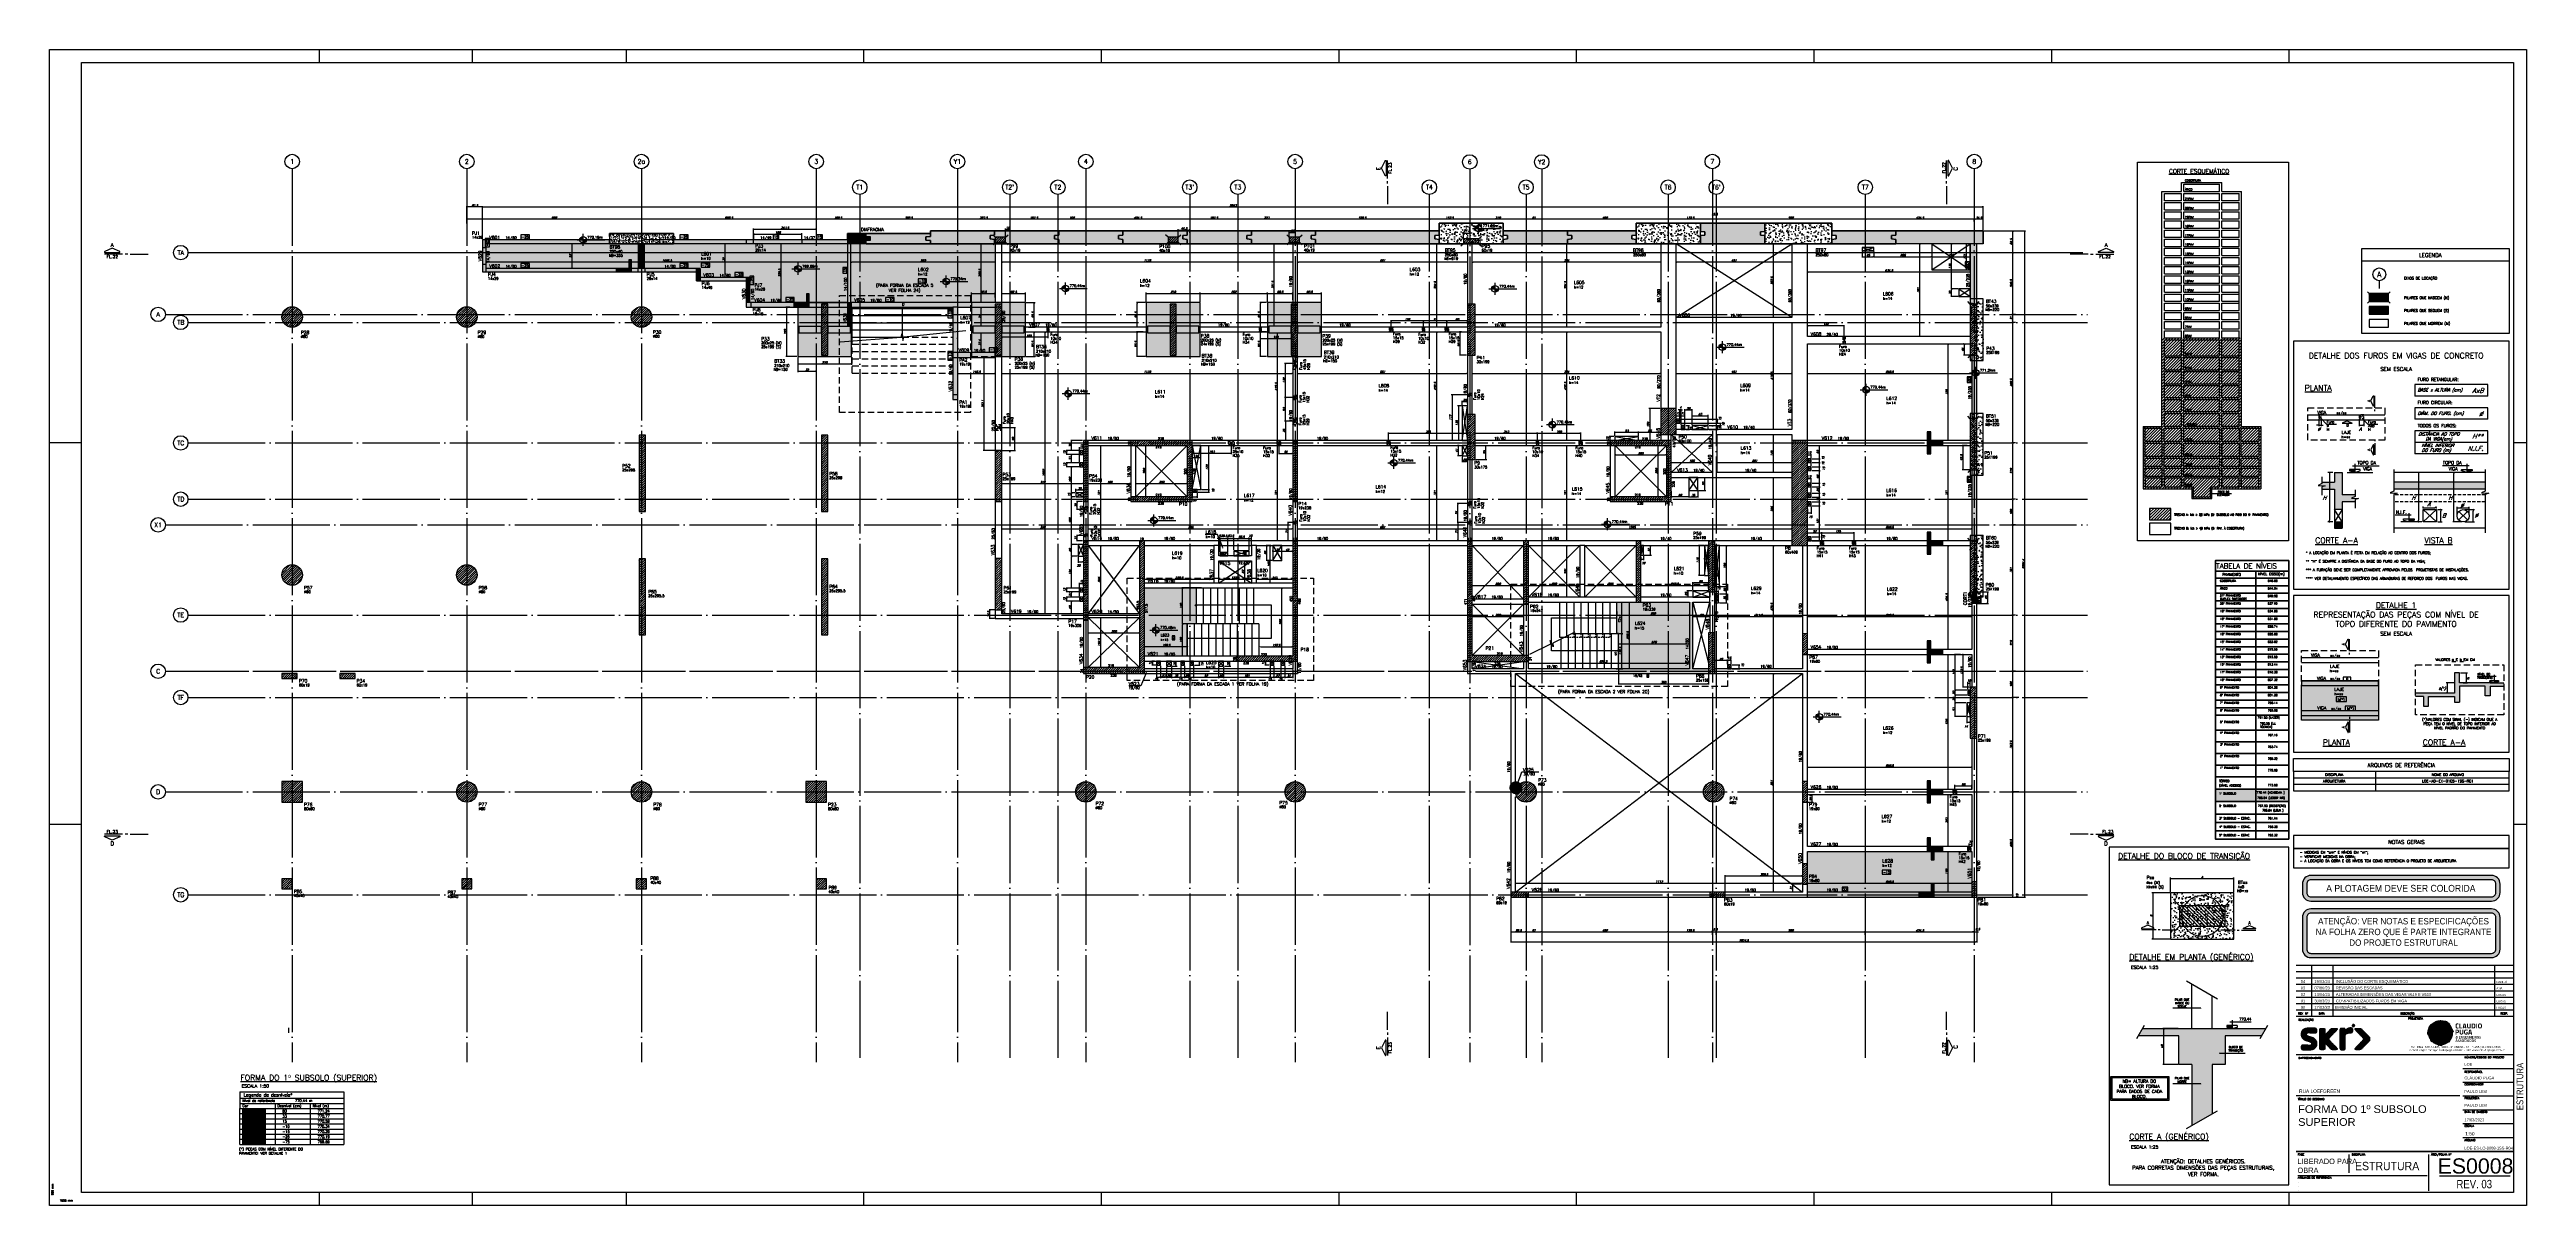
# Model space of a CAD drawing. Extents: x -4245 to 5400, y -2094 to 2406.
import ezdxf
from ezdxf import colors
from ezdxf.entities.mleader import LeaderData, LeaderLine
from ezdxf.enums import TextEntityAlignment as Align
from ezdxf.math import Vec2, Vec3

# ---------------------------------------------------------------- set-up
doc = ezdxf.new("R2010")
doc.units = 0
doc.header["$LTSCALE"] = 50
doc.header["$MEASUREMENT"] = 0
for name, pattern in [('DASHED', [0.75, 0.5, -0.25]), ('EIXO', [6.8, 6, -0.4, 0, -0.4]), ('HIDDEN', [0.375, 0.25, -0.125])]:
    doc.linetypes.add(name, pattern=pattern)
doc.layers.get('0').update_dxf_attribs({"linetype": 'CONTINUOUS'})
doc.layers.get('DEFPOINTS').update_dxf_attribs({"linetype": 'CONTINUOUS'})
for name, color, linetype in [('6', 6, 'CONTINUOUS'), ('AR-TEXTO_REGUA 120_1-200', 4, 'CONTINUOUS'), ('CARIMBO', 7, 'CONTINUOUS'), ('CB', 7, 'CONTINUOUS'), ('F-AUX', 2, 'CONTINUOUS'), ('F-AUX-RED', 1, 'CONTINUOUS'), ('F-AUX-YELLOW', 2, 'CONTINUOUS'), ('F-BLOCOS', 3, 'CONTINUOUS'), ('F-BLOCOS-DIM', 2, 'CONTINUOUS'), ('F-BLOCOS-HACH', 1, 'CONTINUOUS'), ('F-BLOCOS-NOME', 3, 'CONTINUOUS'), ('F-CORTE', 4, 'CONTINUOUS'), ('F-CORTE-INDICAÇÃO', 4, 'CONTINUOUS'), ('F-COTAS', 106, 'CONTINUOUS'), ('F-COTAS-FUROS', 50, 'CONTINUOUS'), ('F-DESNIVEL-1', 254, 'CONTINUOUS'), ('F-DESNIVEL-7', 40, 'CONTINUOUS'), ('F-DET_LINHA', 1, 'CONTINUOUS'), ('F-DET_TEXTO', 3, 'CONTINUOUS'), ('F-EIXO', 12, 'EIXO'), ('F-ESC-PROJ', 1, 'CONTINUOUS'), ('F-ESCADAS', 2, 'CONTINUOUS'), ('F-FURO-PAREDE', 2, 'HIDDEN'), ('F-FURO-PAREDE-TEXTOS', 2, 'CONTINUOUS'), ('F-FUROS', 2, 'HIDDEN'), ('F-HACHURA-DET', 1, 'CONTINUOUS'), ('F-LAJES', 3, 'CONTINUOUS'), ('F-LAJES-DIM', 2, 'CONTINUOUS'), ('F-LAJES-NOME', 4, 'CONTINUOUS'), ('F-LEADER', 1, 'CONTINUOUS'), ('F-LOGO', 7, 'CONTINUOUS'), ('F-MARGEM', 1, 'CONTINUOUS'), ('F-NÍVEL-PLANTA', 2, 'CONTINUOUS'), ('F-NÍVEL-VISTA', 2, 'CONTINUOUS'), ('F-PILARES', 170, 'CONTINUOUS'), ('F-PILARES-DIM', 172, 'CONTINUOUS'), ('F-PILARES-HACH', 174, 'CONTINUOUS'), ('F-PILARES-M', 170, 'CONTINUOUS'), ('F-PILARES-N', 170, 'CONTINUOUS'), ('F-PILARES-NASCE', 4, 'CONTINUOUS'), ('F-PILARES-NOME', 170, 'CONTINUOUS'), ('F-PILARES-S', 170, 'CONTINUOUS'), ('F-PILARES-V', 170, 'CONTINUOUS'), ('F-SOLIDO', 71, 'CONTINUOUS'), ('F-SOLIDO-CORTE', 71, 'CONTINUOUS'), ('F-SOLIDO-EST', 252, 'CONTINUOUS'), ('F-TABELA-NÍVEIS', 1, 'CONTINUOUS'), ('F-TEXTO', 6, 'CONTINUOUS'), ('F-TEXTO-CYAN', 4, 'CONTINUOUS'), ('F-TEXTO-GREEN', 3, 'CONTINUOUS'), ('F-TEXTO-MAGENTA', 6, 'CONTINUOUS'), ('F-TEXTO-YELLOW', 2, 'CONTINUOUS'), ('F-VIGAS', 3, 'CONTINUOUS'), ('F-VIGAS-DIM', 2, 'CONTINUOUS'), ('F-VIGAS-NOME', 4, 'CONTINUOUS'), ('F-VISTA', 2, 'CONTINUOUS'), ('F-VÃO', 1, 'CONTINUOUS'), ('logo', 10, 'CONTINUOUS')]:
    doc.layers.add(name, color=color, linetype=linetype)
for name, color, linetype, lineweight in [('ARQ-ANO-TXT', 2, 'CONTINUOUS', 9), ('ARQ-DET', 1, 'CONTINUOUS', 9), ('TERRENO', 3, 'CONTINUOUS', 30)]:
    doc.layers.add(name, color=color, linetype=linetype, lineweight=lineweight)
for name, color, linetype, true_color in [('F-DESNIVEL-2', 254, 'CONTINUOUS', 0xffd1e8), ('F-DESNIVEL-3', 254, 'CONTINUOUS', 0xd5c7ff), ('F-DESNIVEL-4', 254, 'CONTINUOUS', 0xc3f1b6), ('F-DESNIVEL-5', 141, 'CONTINUOUS', 0xadd6ff), ('F-DESNIVEL-6', 254, 'CONTINUOUS', 0xffdebd)]:
    doc.layers.add(name, color=color, linetype=linetype, true_color=true_color)
doc.styles.add('100-RL-R080', font='arial.ttf', dxfattribs={"width": 0.9, "height": 20})
doc.styles.add('5385-ARQ-PB-BAS-PLA-TER-TORRE-A-106-TXT$0$R60-75', font='simplex.shx', dxfattribs={"height": 0.1125})
doc.styles.add('8718-AE-BARR-FORM-R09$0$ROMANS', font='simplex.shx', dxfattribs={"oblique": 20})
doc.styles.add('AR-REF', font='arial.ttf')
doc.styles.add('CONT-TITULO', font='arial.ttf')
doc.styles.add('CP-TEXT-INCL', font='simplex.shx', dxfattribs={"oblique": 20})
doc.styles.add('CP-TEXTO', font='simplex.shx')
doc.styles.add('Graphite Light Narrow', font='')
doc.styles.add('MCP', font='simplex.shx')
doc.styles.add('NFOLHA', font='ARIALN.TTF')
doc.styles.add('REGUA-120-esc1_200', font='simplex.shx', dxfattribs={"height": 0.6})
doc.styles.add('ROMANS', font='simplex.shx')
doc.styles.get("Standard").update_dxf_attribs({"font": 'simplex.shx'})
doc.styles.add('STYLE3', font='simplex.shx')
doc.styles.add('TITULO DESENHO', font='arial.ttf', dxfattribs={"width": 1.02})
doc.styles.get('Graphite Light Narrow').set_extended_font_data('Graphite Light Narrow')
doc.dimstyles.new('CP-COTAS-50', dxfattribs={"dimscale": 0.64, "dimtxt": 12.5, "dimasz": 5, "dimexe": 5, "dimexo": 5, "dimgap": 2.5, "dimtad": 1, "dimdec": 1, "dimdsep": 46, "dimtxsty": 'CP-TEXT-INCL', "dimblk1": 'DOT', "dimblk2": 'DOT', "dimsah": 1, "dimcen": 9, "dimclrd": 256, "dimclre": 256, "dimclrt": 256, "dimadec": 0, "dimazin": 0, "dimtfac": 1, "dimtdec": 1, "dimtmove": 2, "dimatfit": 3, "dimldrblk": 'DOT', "dimfxl": 5, "dimtolj": 1, "dimarcsym": 0})
doc.dimstyles.new('CP-COTAS-75', dxfattribs={"dimscale": 0.8, "dimtxt": 18.75, "dimasz": 7.5, "dimexe": 7.5, "dimexo": 7.5, "dimgap": 3.75, "dimtad": 1, "dimdsep": 46, "dimtxsty": 'CP-TEXT-INCL', "dimblk1": 'DOT', "dimblk2": 'DOT', "dimsah": 1, "dimcen": 13.5, "dimclrd": 256, "dimclre": 256, "dimclrt": 256, "dimadec": 0, "dimazin": 0, "dimtfac": 1, "dimtofl": 0, "dimtmove": 2, "dimatfit": 3, "dimldrblk": 'DOT', "dimfxl": 7.5, "dimtolj": 1, "dimarcsym": 0})
pattern_1 = [(45, (0, 10000), (-4.4194174, 4.4194174), [])]
pattern_2 = [(50, (0, 0), (35.863, -3.1376), [3.75, -41.25]), (355, (0, 0), (-6.93757, 37.6096), [3, -33]), (100.4514, (2.99, -0.26), (28.92544, 34.472), [3.187, -35.0571]), (46.1842, (0, 10), (53.36207, -8.27596), [5.625, -61.875]), (96.6356, (4.447, 9.31), (46.7331, 48.7059), [4.7805, -52.5857]), (351.1842, (0, 10), (46.7331, 48.7059), [4.5, -49.5]), (21, (5, 7.5), (29.84535, -20.13094), [3.75, -41.25]), (326, (5, 7.5), (12.16577, 36.2575), [3, -33]), (71.4514, (7.487, 5.822), (42.01112, 16.12656), [3.187, -35.0571]), (37.5, (0, 0), (0.607993, 16.644693), [0, -32.6, 0, -33.5, 0, -33.125]), (7.5, (0, 0), (13.15348, 19.72059), [0, -19.1, 0, -31.85, 0, -12.625]), (327.5, (-11.15, 0), (26.69112, -1.127744), [0, -12.5, 0, -39, 0, -51.75]), (317.5, (-16.15, 0), (29.15931, 5.00525), [0, -16.25, 0, -25.9, 0, -36.75])]
pattern_3 = [(45, (10349.7697, 2219.9494), (-1.767767, 1.767767), [])]

# ---------------------------------------------------------------- blocks, each defined once
blk = doc.blocks.new('*U3')
at = {"layer": 'F-LAJES-DIM', "color": 1}
blk.add_lwpolyline([(0, 0), (33, 0), (33, 16), (0, 16)], close=True, dxfattribs=at)
at = {"layer": 'F-LAJES-DIM', "style": 'MCP'}
blk.add_attdef('DIM', text='', height=10, dxfattribs=at).set_placement((16.5, 8), align=Align.MIDDLE_CENTER)
blk = doc.blocks.new('*U5')
at = {"layer": 'F-VIGAS-DIM', "color": 1}
blk.add_lwpolyline([(0, 0), (33, 0), (33, 16), (0, 16)], close=True, dxfattribs=at)
at = {"layer": 'F-VIGAS-DIM', "style": 'MCP'}
blk.add_attdef('DIM', text='', height=10, dxfattribs=at).set_placement((16.5, 8), align=Align.MIDDLE_CENTER)
blk = doc.blocks.new('*U6')
at = {"layer": 'F-VIGAS-DIM', "color": 1}
blk.add_lwpolyline([(0, 0), (22, 0), (22, 16), (0, 16)], close=True, dxfattribs=at)
at = {"layer": 'F-VIGAS-DIM', "style": 'MCP'}
blk.add_attdef('DIM', text='', height=10, dxfattribs=at).set_placement((11, 8), align=Align.MIDDLE_CENTER)
blk = doc.blocks.new('Nível - Planta')
at = {"layer": 'F-NÍVEL-PLANTA'}
h = blk.add_hatch(color=71, dxfattribs=at)
h.paths.add_polyline_path([(0, 0), (0, 0.26, 0.414214), (-0.26, 0)])
h.paths.add_polyline_path([(0.26, 0), (0, 0), (0, -0.26, 0.414214)])
for p, q in [((-0.47, 0), (1.7, 0)), ((0, -0.47), (0, 0.47))]:
    blk.add_line(p, q, dxfattribs=at)
blk.add_circle((0, 0), 0.26, dxfattribs=at)
at = {"layer": 'F-TEXTO', "color": 3, "style": 'MCP'}
blk.add_attdef('NÍVEL', (0.33, 0.1), '', height=0.2, dxfattribs=at)
blk = doc.blocks.new('*U10')
at = {"layer": 'F-EIXO'}
blk.add_line((0, 0), (7397, 0), dxfattribs=at)
at = {"layer": 'F-EIXO', "color": 2, "linetype": 'Continuous'}
blk.add_circle((-28.2072, 0), 28.2072, dxfattribs=at)
at = {"layer": 'F-TEXTO', "style": 'ROMANS'}
blk.add_attdef('EIXO', text='', height=17.5, dxfattribs=at).set_placement((-28.2072, 0), align=Align.MIDDLE_CENTER)
blk = doc.blocks.new('*U16')
at = {"layer": 'F-EIXO'}
blk.add_line((0, 0), (7484.954, 0), dxfattribs=at)
at = {"layer": 'F-EIXO', "color": 2, "linetype": 'Continuous'}
blk.add_circle((-28.2072, 0), 28.2072, dxfattribs=at)
at = {"layer": 'F-TEXTO', "style": 'ROMANS'}
blk.add_attdef('EIXO', text='', height=17.5, dxfattribs=at).set_placement((-28.2072, 0), align=Align.MIDDLE_CENTER)
blk = doc.blocks.new('*U18')
at = {"layer": 'F-EIXO'}
blk.add_line((0, 0), (0, -3377.9), dxfattribs=at)
at = {"layer": 'F-EIXO', "color": 2, "linetype": 'Continuous'}
blk.add_circle((0, 28.2), 28.2, dxfattribs=at)
at = {"layer": 'F-TEXTO', "style": 'ROMANS'}
blk.add_attdef('EIXO', text='', height=17.5, rotation=360, dxfattribs=at).set_placement((0, 28.2), align=Align.MIDDLE_CENTER)
blk = doc.blocks.new('*U11')
at = {"layer": 'F-EIXO'}
blk.add_line((0, 0), (0, -3476.4), dxfattribs=at)
at = {"layer": 'F-EIXO', "color": 2, "linetype": 'Continuous'}
blk.add_circle((0, 28.2), 28.2, dxfattribs=at)
at = {"layer": 'F-TEXTO', "style": 'ROMANS'}
blk.add_attdef('EIXO', text='', height=17.5, rotation=360, dxfattribs=at).set_placement((0, 28.2), align=Align.MIDDLE_CENTER)
blk = doc.blocks.new('*U17')
at = {"layer": 'F-EIXO'}
blk.add_line((0, 0), (0, -3477.9), dxfattribs=at)
at = {"layer": 'F-EIXO', "color": 2, "linetype": 'Continuous'}
blk.add_circle((0, 28.2), 28.2, dxfattribs=at)
at = {"layer": 'F-TEXTO', "style": 'ROMANS'}
blk.add_attdef('EIXO', text='', height=17.5, rotation=360, dxfattribs=at).set_placement((0, 28.2), align=Align.MIDDLE_CENTER)
blk = doc.blocks.new('*U19')
at = {"layer": 'F-EIXO'}
blk.add_line((0, 0), (0, -3477.9), dxfattribs=at)
at = {"layer": 'F-EIXO', "color": 2, "linetype": 'Continuous'}
blk.add_circle((0, 28.2), 28.2, dxfattribs=at)
at = {"layer": 'F-TEXTO', "style": 'ROMANS'}
blk.add_attdef('EIXO', text='', height=17.5, rotation=360, dxfattribs=at).set_placement((0, 28.2), align=Align.MIDDLE_CENTER)
blk = doc.blocks.new('*U12')
at = {"layer": 'F-EIXO'}
blk.add_line((0, 0), (0, -3377.9), dxfattribs=at)
at = {"layer": 'F-EIXO', "color": 2, "linetype": 'Continuous'}
blk.add_circle((0, 28.2), 28.2, dxfattribs=at)
at = {"layer": 'F-TEXTO', "style": 'ROMANS'}
blk.add_attdef('EIXO', text='', height=17.5, rotation=360, dxfattribs=at).set_placement((0, 28.2), align=Align.MIDDLE_CENTER)
blk = doc.blocks.new('*U13')
at = {"layer": 'F-EIXO'}
blk.add_line((0, 0), (0, -3477.9), dxfattribs=at)
at = {"layer": 'F-EIXO', "color": 2, "linetype": 'Continuous'}
blk.add_circle((0, 28.2), 28.2, dxfattribs=at)
at = {"layer": 'F-TEXTO', "style": 'ROMANS'}
blk.add_attdef('EIXO', text='', height=17.5, rotation=360, dxfattribs=at).set_placement((0, 28.2), align=Align.MIDDLE_CENTER)
blk = doc.blocks.new('*U14')
at = {"layer": 'F-EIXO'}
blk.add_line((0, 0), (0, -3477.9), dxfattribs=at)
at = {"layer": 'F-EIXO', "color": 2, "linetype": 'Continuous'}
blk.add_circle((0, 28.2), 28.2, dxfattribs=at)
at = {"layer": 'F-TEXTO', "style": 'ROMANS'}
blk.add_attdef('EIXO', text='', height=17.5, rotation=360, dxfattribs=at).set_placement((0, 28.2), align=Align.MIDDLE_CENTER)
blk = doc.blocks.new('*U15')
at = {"layer": 'F-EIXO'}
blk.add_line((0, 0), (7378.2, 0), dxfattribs=at)
at = {"layer": 'F-EIXO', "color": 2, "linetype": 'Continuous'}
blk.add_circle((-28.2, 0), 28.2, dxfattribs=at)
at = {"layer": 'F-TEXTO', "style": 'ROMANS'}
blk.add_attdef('EIXO', text='', height=17.5, dxfattribs=at).set_placement((-28.2, 0), align=Align.MIDDLE_CENTER)
blk = doc.blocks.new('*U9')
at = {"layer": 'F-EIXO'}
blk.add_line((0, 0), (0, -3477.9), dxfattribs=at)
at = {"layer": 'F-EIXO', "color": 2, "linetype": 'Continuous'}
blk.add_circle((0, 28.2), 28.2, dxfattribs=at)
at = {"layer": 'F-TEXTO', "style": 'ROMANS'}
blk.add_attdef('EIXO', text='', height=17.5, rotation=360, dxfattribs=at).set_placement((0, 28.2), align=Align.MIDDLE_CENTER)
blk = doc.blocks.new('*U24')
at = {"layer": 'F-CORTE-INDICAÇÃO'}
for p, q in [((70, 0), (0, 0)), ((80, 0), (90, 0)), ((100, 0), (170, 0))]:
    blk.add_line(p, q, dxfattribs=at)
blk.add_lwpolyline([(112, 6, -0.802585), (111.2, 9.8), (140, 23.3), (168.8, 9.8, -0.802585), (168, 6)], format="xyb", close=True, dxfattribs=at)
at = {"layer": 'F-CORTE-INDICAÇÃO', "style": 'ROMANS'}
blk.add_attdef('CORTE', text='', height=15, dxfattribs=at).set_placement((140, 35.8), align=Align.MIDDLE_CENTER)
at = {"layer": 'F-CORTE-INDICAÇÃO', "color": 2, "style": 'ROMANS'}
blk.add_attdef('FOLHA', text='', height=12, dxfattribs=at).set_placement((75.6, -10), align=Align.MIDDLE_CENTER)
blk = doc.blocks.new('*U22')
at = {"layer": 'F-CORTE-INDICAÇÃO'}
for p, q in [((-100, 0), (-170, 0)), ((-80, 0), (-90, 0)), ((-70, 0), (0, 0))]:
    blk.add_line(p, q, dxfattribs=at)
blk.add_lwpolyline([(-112, 6, 0.802585), (-111.2, 9.8), (-140, 23.3), (-168.8, 9.8, 0.802585), (-168, 6)], format="xyb", close=True, dxfattribs=at)
at = {"layer": 'F-CORTE-INDICAÇÃO', "style": 'ROMANS'}
blk.add_attdef('CORTE', text='', height=15, dxfattribs=at).set_placement((-140, 35.8), align=Align.MIDDLE_CENTER)
at = {"layer": 'F-CORTE-INDICAÇÃO', "color": 2, "style": 'ROMANS'}
blk.add_attdef('FOLHA', text='', height=12, dxfattribs=at).set_placement((-140, -10), align=Align.MIDDLE_CENTER)
blk = doc.blocks.new('*U21')
at = {"layer": 'F-CORTE-INDICAÇÃO'}
for p, q in [((70, 0), (0, 0)), ((80, 0), (90, 0)), ((100, 0), (170, 0))]:
    blk.add_line(p, q, dxfattribs=at)
blk.add_lwpolyline([(112, 6, -0.802585), (111.2, 9.8), (140, 23.3), (168.8, 9.8, -0.802585), (168, 6)], format="xyb", close=True, dxfattribs=at)
at = {"layer": 'F-CORTE-INDICAÇÃO', "style": 'ROMANS'}
blk.add_attdef('CORTE', text='', height=15, dxfattribs=at).set_placement((140, 35.8), align=Align.MIDDLE_CENTER)
at = {"layer": 'F-CORTE-INDICAÇÃO', "color": 2, "style": 'ROMANS'}
blk.add_attdef('FOLHA', text='', height=12, dxfattribs=at).set_placement((79.3, -10), align=Align.MIDDLE_CENTER)
blk = doc.blocks.new('*U23')
at = {"layer": 'F-CORTE-INDICAÇÃO'}
for p, q in [((70, 0), (0, 0)), ((80, 0), (90, 0)), ((100, 0), (170, 0))]:
    blk.add_line(p, q, dxfattribs=at)
blk.add_lwpolyline([(112, 6, -0.802585), (111.2, 9.8), (140, 23.3), (168.8, 9.8, -0.802585), (168, 6)], format="xyb", close=True, dxfattribs=at)
at = {"layer": 'F-CORTE-INDICAÇÃO', "style": 'ROMANS'}
blk.add_attdef('CORTE', text='', height=15, dxfattribs=at).set_placement((140, 35.8), align=Align.MIDDLE_CENTER)
at = {"layer": 'F-CORTE-INDICAÇÃO', "color": 2, "style": 'ROMANS'}
blk.add_attdef('FOLHA', text='', height=12, dxfattribs=at).set_placement((80.5, -10), align=Align.MIDDLE_CENTER)
blk = doc.blocks.new('_DOT')
at = {"color": 0, "linetype": 'ByBlock'}
blk.add_line((-0.5, 0), (-1, 0), dxfattribs=at)
at = {"color": 0, "linetype": 'ByBlock', "const_width": 0.5}
blk.add_lwpolyline([(-0.25, 0, 1), (0.25, 0, 1)], format="xyb", close=True, dxfattribs=at)
blk = doc.blocks.new('*D25')
at = {"layer": 'DEFPOINTS', "color": 0, "linetype": 'Continuous', "transparency": 16777216}
for p in [(3148.2, -716), (3148.2, -716), (3148.2, -875)]:
    blk.add_point(p, dxfattribs=at)
at = {"layer": 'F-COTAS', "linetype": 'Continuous', "lineweight": -2, "transparency": 16777216}
blk.add_line((3148.2, -871.8), (3148.2, -719.2), dxfattribs=at)
at = {"layer": 'F-COTAS', "linetype": 'Continuous', "lineweight": -2, "transparency": 16777216, "xscale": 3.2, "yscale": 3.2, "zscale": 3.2}
for p, rotation in [((3148.2, -716), 90), ((3148.2, -875), 270)]:
    blk.add_blockref('_DOT', p, dxfattribs=dict(at, rotation=rotation))
at = {"layer": 'F-COTAS', "linetype": 'Continuous', "transparency": 16777216, "insert": (3142.6, -795.5), "char_height": 8, "attachment_point": 5, "rotation": 90, "style": 'CP-TEXT-INCL'}
blk.add_mtext('\\A1;159', dxfattribs=at)
blk = doc.blocks.new('*D26')
at = {"layer": 'DEFPOINTS', "color": 0, "linetype": 'Continuous', "transparency": 16777216}
for p in [(3148.2, -494), (3148.2, -494), (3148.2, -697)]:
    blk.add_point(p, dxfattribs=at)
at = {"layer": 'F-COTAS', "linetype": 'Continuous', "lineweight": -2, "transparency": 16777216}
blk.add_line((3148.2, -693.8), (3148.2, -497.2), dxfattribs=at)
at = {"layer": 'F-COTAS', "linetype": 'Continuous', "lineweight": -2, "transparency": 16777216, "xscale": 3.2, "yscale": 3.2, "zscale": 3.2}
for p, rotation in [((3148.2, -494), 90), ((3148.2, -697), 270)]:
    blk.add_blockref('_DOT', p, dxfattribs=dict(at, rotation=rotation))
at = {"layer": 'F-COTAS', "linetype": 'Continuous', "transparency": 16777216, "insert": (3142.6, -595.5), "char_height": 8, "attachment_point": 5, "rotation": 90, "style": 'CP-TEXT-INCL'}
blk.add_mtext('\\A1;203', dxfattribs=at)
blk = doc.blocks.new('*D27')
at = {"layer": 'DEFPOINTS', "color": 0, "linetype": 'Continuous', "transparency": 16777216}
for p in [(3148.2, 51), (3148.2, 51), (3148.2, -475)]:
    blk.add_point(p, dxfattribs=at)
at = {"layer": 'F-COTAS', "linetype": 'Continuous', "lineweight": -2, "transparency": 16777216}
blk.add_line((3148.2, -471.8), (3148.2, 47.8), dxfattribs=at)
at = {"layer": 'F-COTAS', "linetype": 'Continuous', "lineweight": -2, "transparency": 16777216, "xscale": 3.2, "yscale": 3.2, "zscale": 3.2}
for p, rotation in [((3148.2, 51), 90), ((3148.2, -475), 270)]:
    blk.add_blockref('_DOT', p, dxfattribs=dict(at, rotation=rotation))
at = {"layer": 'F-COTAS', "linetype": 'Continuous', "transparency": 16777216, "insert": (3142.6, -212), "char_height": 8, "attachment_point": 5, "rotation": 90, "style": 'CP-TEXT-INCL'}
blk.add_mtext('\\A1;526', dxfattribs=at)
blk = doc.blocks.new('*D28')
at = {"layer": 'DEFPOINTS', "color": 0, "linetype": 'Continuous', "transparency": 16777216}
for p in [(3148.2, 474.5), (3148.2, 474.5), (3148.2, 70)]:
    blk.add_point(p, dxfattribs=at)
at = {"layer": 'F-COTAS', "linetype": 'Continuous', "lineweight": -2, "transparency": 16777216}
blk.add_line((3148.2, 73.2), (3148.2, 471.3), dxfattribs=at)
at = {"layer": 'F-COTAS', "linetype": 'Continuous', "lineweight": -2, "transparency": 16777216, "xscale": 3.2, "yscale": 3.2, "zscale": 3.2}
for p, rotation in [((3148.2, 474.5), 90), ((3148.2, 70), 270)]:
    blk.add_blockref('_DOT', p, dxfattribs=dict(at, rotation=rotation))
at = {"layer": 'F-COTAS', "linetype": 'Continuous', "transparency": 16777216, "insert": (3142.6, 272.2), "char_height": 8, "attachment_point": 5, "rotation": 90, "style": 'CP-TEXT-INCL'}
blk.add_mtext('\\A1;404.5', dxfattribs=at)
blk = doc.blocks.new('*D29')
at = {"layer": 'DEFPOINTS', "color": 0, "linetype": 'Continuous', "transparency": 16777216}
for p in [(3148.2, 864.5), (3148.2, 864.5), (3148.2, 493.5)]:
    blk.add_point(p, dxfattribs=at)
at = {"layer": 'F-COTAS', "linetype": 'Continuous', "lineweight": -2, "transparency": 16777216}
blk.add_line((3148.2, 496.7), (3148.2, 861.3), dxfattribs=at)
at = {"layer": 'F-COTAS', "linetype": 'Continuous', "lineweight": -2, "transparency": 16777216, "xscale": 3.2, "yscale": 3.2, "zscale": 3.2}
for p, rotation in [((3148.2, 864.5), 90), ((3148.2, 493.5), 270)]:
    blk.add_blockref('_DOT', p, dxfattribs=dict(at, rotation=rotation))
at = {"layer": 'F-COTAS', "linetype": 'Continuous', "transparency": 16777216, "insert": (3142.6, 679), "char_height": 8, "attachment_point": 5, "rotation": 90, "style": 'CP-TEXT-INCL'}
blk.add_mtext('\\A1;371', dxfattribs=at)
blk = doc.blocks.new('*D30')
at = {"layer": 'DEFPOINTS', "color": 0, "linetype": 'Continuous', "transparency": 16777216}
for p in [(3148.2, 1259.5), (3148.2, 1259.5), (3148.2, 883.5)]:
    blk.add_point(p, dxfattribs=at)
at = {"layer": 'F-COTAS', "linetype": 'Continuous', "lineweight": -2, "transparency": 16777216}
blk.add_line((3148.2, 886.7), (3148.2, 1256.3), dxfattribs=at)
at = {"layer": 'F-COTAS', "linetype": 'Continuous', "lineweight": -2, "transparency": 16777216, "xscale": 3.2, "yscale": 3.2, "zscale": 3.2}
for p, rotation in [((3148.2, 1259.5), 90), ((3148.2, 883.5), 270)]:
    blk.add_blockref('_DOT', p, dxfattribs=dict(at, rotation=rotation))
at = {"layer": 'F-COTAS', "linetype": 'Continuous', "transparency": 16777216, "insert": (3142.6, 1071.5), "char_height": 8, "attachment_point": 5, "rotation": 90, "style": 'CP-TEXT-INCL'}
blk.add_mtext('\\A1;376', dxfattribs=at)
blk = doc.blocks.new('*D31')
at = {"layer": 'DEFPOINTS', "color": 0, "linetype": 'Continuous', "transparency": 16777216}
for p in [(3038.3, 1649.5), (3038.3, 1649.5), (3038.3, 1288.5)]:
    blk.add_point(p, dxfattribs=at)
at = {"layer": 'F-COTAS', "linetype": 'Continuous', "lineweight": -2, "transparency": 16777216}
blk.add_line((3038.3, 1291.7), (3038.3, 1646.3), dxfattribs=at)
at = {"layer": 'F-COTAS', "linetype": 'Continuous', "lineweight": -2, "transparency": 16777216, "xscale": 3.2, "yscale": 3.2, "zscale": 3.2}
for p, rotation in [((3038.3, 1649.5), 90), ((3038.3, 1288.5), 270)]:
    blk.add_blockref('_DOT', p, dxfattribs=dict(at, rotation=rotation))
at = {"layer": 'F-COTAS', "linetype": 'Continuous', "transparency": 16777216, "insert": (3032.7, 1469), "char_height": 8, "attachment_point": 5, "rotation": 90, "style": 'CP-TEXT-INCL'}
blk.add_mtext('\\A1;361', dxfattribs=at)
blk = doc.blocks.new('*D32')
at = {"layer": 'DEFPOINTS', "color": 0, "linetype": 'Continuous', "transparency": 16777216}
for p in [(2467.9, -24), (2467.9, -24), (2467.9, -875)]:
    blk.add_point(p, dxfattribs=at)
at = {"layer": 'F-COTAS', "linetype": 'Continuous', "lineweight": -2, "transparency": 16777216}
blk.add_line((2467.9, -871.8), (2467.9, -27.2), dxfattribs=at)
at = {"layer": 'F-COTAS', "linetype": 'Continuous', "lineweight": -2, "transparency": 16777216, "xscale": 3.2, "yscale": 3.2, "zscale": 3.2}
for p, rotation in [((2467.9, -24), 90), ((2467.9, -875), 270)]:
    blk.add_blockref('_DOT', p, dxfattribs=dict(at, rotation=rotation))
at = {"layer": 'F-COTAS', "linetype": 'Continuous', "transparency": 16777216, "insert": (2462.3, -449.5), "char_height": 8, "attachment_point": 5, "rotation": 90, "style": 'CP-TEXT-INCL'}
blk.add_mtext('\\A1;851', dxfattribs=at)
blk = doc.blocks.new('*D33')
at = {"layer": 'DEFPOINTS', "color": 0, "linetype": 'Continuous', "transparency": 16777216}
for p in [(2467.9, 474.5), (2467.9, 474.5), (2467.9, -5)]:
    blk.add_point(p, dxfattribs=at)
at = {"layer": 'F-COTAS', "linetype": 'Continuous', "lineweight": -2, "transparency": 16777216}
blk.add_line((2467.9, -1.8), (2467.9, 471.3), dxfattribs=at)
at = {"layer": 'F-COTAS', "linetype": 'Continuous', "lineweight": -2, "transparency": 16777216, "xscale": 3.2, "yscale": 3.2, "zscale": 3.2}
for p, rotation in [((2467.9, 474.5), 90), ((2467.9, -5), 270)]:
    blk.add_blockref('_DOT', p, dxfattribs=dict(at, rotation=rotation))
at = {"layer": 'F-COTAS', "linetype": 'Continuous', "transparency": 16777216, "insert": (2462.3, 234.7), "char_height": 8, "attachment_point": 5, "rotation": 90, "style": 'CP-TEXT-INCL'}
blk.add_mtext('\\A1;479.5', dxfattribs=at)
blk = doc.blocks.new('*D34')
at = {"layer": 'DEFPOINTS', "color": 0, "linetype": 'Continuous', "transparency": 16777216}
for p in [(2467.9, 739.5), (2467.9, 739.5), (2467.9, 493.5)]:
    blk.add_point(p, dxfattribs=at)
at = {"layer": 'F-COTAS', "linetype": 'Continuous', "lineweight": -2, "transparency": 16777216}
blk.add_line((2467.9, 496.7), (2467.9, 736.3), dxfattribs=at)
at = {"layer": 'F-COTAS', "linetype": 'Continuous', "lineweight": -2, "transparency": 16777216, "xscale": 3.2, "yscale": 3.2, "zscale": 3.2}
for p, rotation in [((2467.9, 739.5), 90), ((2467.9, 493.5), 270)]:
    blk.add_blockref('_DOT', p, dxfattribs=dict(at, rotation=rotation))
at = {"layer": 'F-COTAS', "linetype": 'Continuous', "transparency": 16777216, "insert": (2462.3, 616.5), "char_height": 8, "attachment_point": 5, "rotation": 90, "style": 'CP-TEXT-INCL'}
blk.add_mtext('\\A1;246', dxfattribs=at)
blk = doc.blocks.new('*D35')
at = {"layer": 'DEFPOINTS', "color": 0, "linetype": 'Continuous', "transparency": 16777216}
for p in [(2467.9, 907.5), (2467.9, 907.5), (2467.9, 758.5)]:
    blk.add_point(p, dxfattribs=at)
at = {"layer": 'F-COTAS', "linetype": 'Continuous', "lineweight": -2, "transparency": 16777216}
blk.add_line((2467.9, 761.7), (2467.9, 904.3), dxfattribs=at)
at = {"layer": 'F-COTAS', "linetype": 'Continuous', "lineweight": -2, "transparency": 16777216, "xscale": 3.2, "yscale": 3.2, "zscale": 3.2}
for p, rotation in [((2467.9, 907.5), 90), ((2467.9, 758.5), 270)]:
    blk.add_blockref('_DOT', p, dxfattribs=dict(at, rotation=rotation))
at = {"layer": 'F-COTAS', "linetype": 'Continuous', "transparency": 16777216, "insert": (2462.3, 833), "char_height": 8, "attachment_point": 5, "rotation": 90, "style": 'CP-TEXT-INCL'}
blk.add_mtext('\\A1;149', dxfattribs=at)
blk = doc.blocks.new('*D36')
at = {"layer": 'DEFPOINTS', "color": 0, "linetype": 'Continuous', "transparency": 16777216}
for p in [(2467.9, 1343), (2467.9, 1343), (2467.9, 926.5)]:
    blk.add_point(p, dxfattribs=at)
at = {"layer": 'F-COTAS', "linetype": 'Continuous', "lineweight": -2, "transparency": 16777216}
blk.add_line((2467.9, 929.7), (2467.9, 1339.8), dxfattribs=at)
at = {"layer": 'F-COTAS', "linetype": 'Continuous', "lineweight": -2, "transparency": 16777216, "xscale": 3.2, "yscale": 3.2, "zscale": 3.2}
for p, rotation in [((2467.9, 1343), 90), ((2467.9, 926.5), 270)]:
    blk.add_blockref('_DOT', p, dxfattribs=dict(at, rotation=rotation))
at = {"layer": 'F-COTAS', "linetype": 'Continuous', "transparency": 16777216, "insert": (2462.3, 1134.8), "char_height": 8, "attachment_point": 5, "rotation": 90, "style": 'CP-TEXT-INCL'}
blk.add_mtext('\\A1;416.5', dxfattribs=at)
blk = doc.blocks.new('*D37')
at = {"layer": 'DEFPOINTS', "color": 0, "linetype": 'Continuous', "transparency": 16777216}
for p in [(2467.9, 1649.5), (2467.9, 1649.5), (2467.9, 1362)]:
    blk.add_point(p, dxfattribs=at)
at = {"layer": 'F-COTAS', "linetype": 'Continuous', "lineweight": -2, "transparency": 16777216}
blk.add_line((2467.9, 1365.2), (2467.9, 1646.3), dxfattribs=at)
at = {"layer": 'F-COTAS', "linetype": 'Continuous', "lineweight": -2, "transparency": 16777216, "xscale": 3.2, "yscale": 3.2, "zscale": 3.2}
for p, rotation in [((2467.9, 1649.5), 90), ((2467.9, 1362), 270)]:
    blk.add_blockref('_DOT', p, dxfattribs=dict(at, rotation=rotation))
at = {"layer": 'F-COTAS', "linetype": 'Continuous', "transparency": 16777216, "insert": (2462.3, 1505.8), "char_height": 8, "attachment_point": 5, "rotation": 90, "style": 'CP-TEXT-INCL'}
blk.add_mtext('\\A1;287.5', dxfattribs=at)
blk = doc.blocks.new('*D38')
at = {"layer": 'DEFPOINTS', "color": 0, "linetype": 'Continuous', "transparency": 16777216}
for p in [(1906.9, 254.5), (1906.9, 254.5), (1906.9, -5)]:
    blk.add_point(p, dxfattribs=at)
at = {"layer": 'F-COTAS', "linetype": 'Continuous', "lineweight": -2, "transparency": 16777216}
blk.add_line((1906.9, -1.8), (1906.9, 251.3), dxfattribs=at)
at = {"layer": 'F-COTAS', "linetype": 'Continuous', "lineweight": -2, "transparency": 16777216, "xscale": 3.2, "yscale": 3.2, "zscale": 3.2}
for p, rotation in [((1906.9, 254.5), 90), ((1906.9, -5), 270)]:
    blk.add_blockref('_DOT', p, dxfattribs=dict(at, rotation=rotation))
at = {"layer": 'F-COTAS', "linetype": 'Continuous', "transparency": 16777216, "insert": (1901.3, 124.7), "char_height": 8, "attachment_point": 5, "rotation": 90, "style": 'CP-TEXT-INCL'}
blk.add_mtext('\\A1;259.5', dxfattribs=at)
blk = doc.blocks.new('*D39')
at = {"layer": 'DEFPOINTS', "color": 0, "linetype": 'Continuous', "transparency": 16777216}
for p in [(1663.6, 474.5), (1663.6, 474.5), (1663.6, 273.5)]:
    blk.add_point(p, dxfattribs=at)
at = {"layer": 'F-COTAS', "linetype": 'Continuous', "lineweight": -2, "transparency": 16777216}
blk.add_line((1663.6, 276.7), (1663.6, 471.3), dxfattribs=at)
at = {"layer": 'F-COTAS', "linetype": 'Continuous', "lineweight": -2, "transparency": 16777216, "xscale": 3.2, "yscale": 3.2, "zscale": 3.2}
for p, rotation in [((1663.6, 474.5), 90), ((1663.6, 273.5), 270)]:
    blk.add_blockref('_DOT', p, dxfattribs=dict(at, rotation=rotation))
at = {"layer": 'F-COTAS', "linetype": 'Continuous', "transparency": 16777216, "insert": (1658, 374), "char_height": 8, "attachment_point": 5, "rotation": 90, "style": 'CP-TEXT-INCL'}
blk.add_mtext('\\A1;201', dxfattribs=at)
blk = doc.blocks.new('*D40')
at = {"layer": 'DEFPOINTS', "color": 0, "linetype": 'Continuous', "transparency": 16777216}
for p in [(1663.6, 864.5), (1663.6, 864.5), (1663.6, 493.5)]:
    blk.add_point(p, dxfattribs=at)
at = {"layer": 'F-COTAS', "linetype": 'Continuous', "lineweight": -2, "transparency": 16777216}
blk.add_line((1663.6, 496.7), (1663.6, 861.3), dxfattribs=at)
at = {"layer": 'F-COTAS', "linetype": 'Continuous', "lineweight": -2, "transparency": 16777216, "xscale": 3.2, "yscale": 3.2, "zscale": 3.2}
for p, rotation in [((1663.6, 864.5), 90), ((1663.6, 493.5), 270)]:
    blk.add_blockref('_DOT', p, dxfattribs=dict(at, rotation=rotation))
at = {"layer": 'F-COTAS', "linetype": 'Continuous', "transparency": 16777216, "insert": (1658, 679), "char_height": 8, "attachment_point": 5, "rotation": 90, "style": 'CP-TEXT-INCL'}
blk.add_mtext('\\A1;371', dxfattribs=at)
blk = doc.blocks.new('*D41')
at = {"layer": 'DEFPOINTS', "color": 0, "linetype": 'Continuous', "transparency": 16777216}
for p in [(1663.6, 1306), (1663.6, 1306), (1663.6, 883.5)]:
    blk.add_point(p, dxfattribs=at)
at = {"layer": 'F-COTAS', "linetype": 'Continuous', "lineweight": -2, "transparency": 16777216}
blk.add_line((1663.6, 886.7), (1663.6, 1302.8), dxfattribs=at)
at = {"layer": 'F-COTAS', "linetype": 'Continuous', "lineweight": -2, "transparency": 16777216, "xscale": 3.2, "yscale": 3.2, "zscale": 3.2}
for p, rotation in [((1663.6, 1306), 90), ((1663.6, 883.5), 270)]:
    blk.add_blockref('_DOT', p, dxfattribs=dict(at, rotation=rotation))
at = {"layer": 'F-COTAS', "linetype": 'Continuous', "transparency": 16777216, "insert": (1658, 1094.8), "char_height": 8, "attachment_point": 5, "rotation": 90, "style": 'CP-TEXT-INCL'}
blk.add_mtext('\\A1;422.5', dxfattribs=at)
blk = doc.blocks.new('*D42')
at = {"layer": 'DEFPOINTS', "color": 0, "linetype": 'Continuous', "transparency": 16777216}
for p in [(1663.6, 1649.5), (1663.6, 1649.5), (1663.6, 1325)]:
    blk.add_point(p, dxfattribs=at)
at = {"layer": 'F-COTAS', "linetype": 'Continuous', "lineweight": -2, "transparency": 16777216}
blk.add_line((1663.6, 1328.2), (1663.6, 1646.3), dxfattribs=at)
at = {"layer": 'F-COTAS', "linetype": 'Continuous', "lineweight": -2, "transparency": 16777216, "xscale": 3.2, "yscale": 3.2, "zscale": 3.2}
for p, rotation in [((1663.6, 1649.5), 90), ((1663.6, 1325), 270)]:
    blk.add_blockref('_DOT', p, dxfattribs=dict(at, rotation=rotation))
at = {"layer": 'F-COTAS', "linetype": 'Continuous', "transparency": 16777216, "insert": (1658, 1487.2), "char_height": 8, "attachment_point": 5, "rotation": 90, "style": 'CP-TEXT-INCL'}
blk.add_mtext('\\A1;324.5', dxfattribs=at)
blk = doc.blocks.new('*D43')
at = {"layer": 'DEFPOINTS', "color": 0, "linetype": 'Continuous', "transparency": 16777216}
for p in [(1156.8, 864.5), (1156.8, 864.5), (1156.8, 493.5)]:
    blk.add_point(p, dxfattribs=at)
at = {"layer": 'F-COTAS', "linetype": 'Continuous', "lineweight": -2, "transparency": 16777216}
blk.add_line((1156.8, 496.7), (1156.8, 861.3), dxfattribs=at)
at = {"layer": 'F-COTAS', "linetype": 'Continuous', "lineweight": -2, "transparency": 16777216, "xscale": 3.2, "yscale": 3.2, "zscale": 3.2}
for p, rotation in [((1156.8, 864.5), 90), ((1156.8, 493.5), 270)]:
    blk.add_blockref('_DOT', p, dxfattribs=dict(at, rotation=rotation))
at = {"layer": 'F-COTAS', "linetype": 'Continuous', "transparency": 16777216, "insert": (1151.2, 679), "char_height": 8, "attachment_point": 5, "rotation": 90, "style": 'CP-TEXT-INCL'}
blk.add_mtext('\\A1;371', dxfattribs=at)
blk = doc.blocks.new('*D44')
at = {"layer": 'DEFPOINTS', "color": 0, "linetype": 'Continuous', "transparency": 16777216}
for p in [(1156.8, 1306), (1156.8, 1306), (1156.8, 883.5)]:
    blk.add_point(p, dxfattribs=at)
at = {"layer": 'F-COTAS', "linetype": 'Continuous', "lineweight": -2, "transparency": 16777216}
blk.add_line((1156.8, 886.7), (1156.8, 1302.8), dxfattribs=at)
at = {"layer": 'F-COTAS', "linetype": 'Continuous', "lineweight": -2, "transparency": 16777216, "xscale": 3.2, "yscale": 3.2, "zscale": 3.2}
for p, rotation in [((1156.8, 1306), 90), ((1156.8, 883.5), 270)]:
    blk.add_blockref('_DOT', p, dxfattribs=dict(at, rotation=rotation))
at = {"layer": 'F-COTAS', "linetype": 'Continuous', "transparency": 16777216, "insert": (1151.2, 1094.8), "char_height": 8, "attachment_point": 5, "rotation": 90, "style": 'CP-TEXT-INCL'}
blk.add_mtext('\\A1;422.5', dxfattribs=at)
blk = doc.blocks.new('*D45')
at = {"layer": 'DEFPOINTS', "color": 0, "linetype": 'Continuous', "transparency": 16777216}
for p in [(1156.8, 1649.5), (1156.8, 1649.5), (1156.8, 1325)]:
    blk.add_point(p, dxfattribs=at)
at = {"layer": 'F-COTAS', "linetype": 'Continuous', "lineweight": -2, "transparency": 16777216}
blk.add_line((1156.8, 1328.2), (1156.8, 1646.3), dxfattribs=at)
at = {"layer": 'F-COTAS', "linetype": 'Continuous', "lineweight": -2, "transparency": 16777216, "xscale": 3.2, "yscale": 3.2, "zscale": 3.2}
for p, rotation in [((1156.8, 1649.5), 90), ((1156.8, 1325), 270)]:
    blk.add_blockref('_DOT', p, dxfattribs=dict(at, rotation=rotation))
at = {"layer": 'F-COTAS', "linetype": 'Continuous', "transparency": 16777216, "insert": (1151.2, 1487.2), "char_height": 8, "attachment_point": 5, "rotation": 90, "style": 'CP-TEXT-INCL'}
blk.add_mtext('\\A1;324.5', dxfattribs=at)
blk = doc.blocks.new('*D46')
at = {"layer": 'DEFPOINTS', "color": 0, "linetype": 'Continuous', "transparency": 16777216}
for p in [(553.9, 309.5), (553.9, 309.5), (553.9, 43.5)]:
    blk.add_point(p, dxfattribs=at)
at = {"layer": 'F-COTAS', "linetype": 'Continuous', "lineweight": -2, "transparency": 16777216}
blk.add_line((553.9, 46.7), (553.9, 306.3), dxfattribs=at)
at = {"layer": 'F-COTAS', "linetype": 'Continuous', "lineweight": -2, "transparency": 16777216, "xscale": 3.2, "yscale": 3.2, "zscale": 3.2}
for p, rotation in [((553.9, 309.5), 90), ((553.9, 43.5), 270)]:
    blk.add_blockref('_DOT', p, dxfattribs=dict(at, rotation=rotation))
at = {"layer": 'F-COTAS', "linetype": 'Continuous', "transparency": 16777216, "insert": (548.3, 176.5), "char_height": 8, "attachment_point": 5, "rotation": 90, "style": 'CP-TEXT-INCL'}
blk.add_mtext('\\A1;266', dxfattribs=at)
blk = doc.blocks.new('*D47')
at = {"layer": 'DEFPOINTS', "color": 0, "linetype": 'Continuous', "transparency": 16777216}
for p in [(508.3, 474.5), (508.3, 474.5), (508.3, 328.5)]:
    blk.add_point(p, dxfattribs=at)
at = {"layer": 'F-COTAS', "linetype": 'Continuous', "lineweight": -2, "transparency": 16777216}
blk.add_line((508.3, 331.7), (508.3, 471.3), dxfattribs=at)
at = {"layer": 'F-COTAS', "linetype": 'Continuous', "lineweight": -2, "transparency": 16777216, "xscale": 3.2, "yscale": 3.2, "zscale": 3.2}
for p, rotation in [((508.3, 474.5), 90), ((508.3, 328.5), 270)]:
    blk.add_blockref('_DOT', p, dxfattribs=dict(at, rotation=rotation))
at = {"layer": 'F-COTAS', "linetype": 'Continuous', "transparency": 16777216, "insert": (502.7, 401.5), "char_height": 8, "attachment_point": 5, "rotation": 90, "style": 'CP-TEXT-INCL'}
blk.add_mtext('\\A1;146', dxfattribs=at)
blk = doc.blocks.new('*D48')
at = {"layer": 'DEFPOINTS', "color": 0, "linetype": 'Continuous', "transparency": 16777216}
for p in [(536.8, 864.5), (536.8, 864.5), (536.8, 493.5)]:
    blk.add_point(p, dxfattribs=at)
at = {"layer": 'F-COTAS', "linetype": 'Continuous', "lineweight": -2, "transparency": 16777216}
blk.add_line((536.8, 496.7), (536.8, 861.3), dxfattribs=at)
at = {"layer": 'F-COTAS', "linetype": 'Continuous', "lineweight": -2, "transparency": 16777216, "xscale": 3.2, "yscale": 3.2, "zscale": 3.2}
for p, rotation in [((536.8, 864.5), 90), ((536.8, 493.5), 270)]:
    blk.add_blockref('_DOT', p, dxfattribs=dict(at, rotation=rotation))
at = {"layer": 'F-COTAS', "linetype": 'Continuous', "transparency": 16777216, "insert": (531.2, 679), "char_height": 8, "attachment_point": 5, "rotation": 90, "style": 'CP-TEXT-INCL'}
blk.add_mtext('\\A1;371', dxfattribs=at)
blk = doc.blocks.new('*D49')
at = {"layer": 'DEFPOINTS', "color": 0, "linetype": 'Continuous', "transparency": 16777216}
for p in [(536.8, 1303), (536.8, 1303), (536.8, 883.5)]:
    blk.add_point(p, dxfattribs=at)
at = {"layer": 'F-COTAS', "linetype": 'Continuous', "lineweight": -2, "transparency": 16777216}
blk.add_line((536.8, 886.7), (536.8, 1299.8), dxfattribs=at)
at = {"layer": 'F-COTAS', "linetype": 'Continuous', "lineweight": -2, "transparency": 16777216, "xscale": 3.2, "yscale": 3.2, "zscale": 3.2}
for p, rotation in [((536.8, 1303), 90), ((536.8, 883.5), 270)]:
    blk.add_blockref('_DOT', p, dxfattribs=dict(at, rotation=rotation))
at = {"layer": 'F-COTAS', "linetype": 'Continuous', "transparency": 16777216, "insert": (531.2, 1093.2), "char_height": 8, "attachment_point": 5, "rotation": 90, "style": 'CP-TEXT-INCL'}
blk.add_mtext('\\A1;419.5', dxfattribs=at)
blk = doc.blocks.new('*D50')
at = {"layer": 'DEFPOINTS', "color": 0, "linetype": 'Continuous', "transparency": 16777216}
for p in [(523.8, 1649.5), (523.8, 1649.5), (523.8, 1328)]:
    blk.add_point(p, dxfattribs=at)
at = {"layer": 'F-COTAS', "linetype": 'Continuous', "lineweight": -2, "transparency": 16777216}
blk.add_line((523.8, 1331.2), (523.8, 1646.3), dxfattribs=at)
at = {"layer": 'F-COTAS', "linetype": 'Continuous', "lineweight": -2, "transparency": 16777216, "xscale": 3.2, "yscale": 3.2, "zscale": 3.2}
for p, rotation in [((523.8, 1649.5), 90), ((523.8, 1328), 270)]:
    blk.add_blockref('_DOT', p, dxfattribs=dict(at, rotation=rotation))
at = {"layer": 'F-COTAS', "linetype": 'Continuous', "transparency": 16777216, "insert": (518.2, 1488.8), "char_height": 8, "attachment_point": 5, "rotation": 90, "style": 'CP-TEXT-INCL'}
blk.add_mtext('\\A1;321.5', dxfattribs=at)
blk = doc.blocks.new('*D51')
at = {"layer": 'DEFPOINTS', "color": 0, "linetype": 'Continuous', "transparency": 16777216}
for p in [(409.3, 415.5), (409.3, 415.5), (409.3, 328.5)]:
    blk.add_point(p, dxfattribs=at)
at = {"layer": 'F-COTAS', "linetype": 'Continuous', "lineweight": -2, "transparency": 16777216}
blk.add_line((409.3, 331.7), (409.3, 412.3), dxfattribs=at)
at = {"layer": 'F-COTAS', "linetype": 'Continuous', "lineweight": -2, "transparency": 16777216, "xscale": 3.2, "yscale": 3.2, "zscale": 3.2}
for p, rotation in [((409.3, 415.5), 90), ((409.3, 328.5), 270)]:
    blk.add_blockref('_DOT', p, dxfattribs=dict(at, rotation=rotation))
at = {"layer": 'F-COTAS', "linetype": 'Continuous', "transparency": 16777216, "insert": (403.7, 372), "char_height": 8, "attachment_point": 5, "rotation": 90, "style": 'CP-TEXT-INCL'}
blk.add_mtext('\\A1;87', dxfattribs=at)
blk = doc.blocks.new('*D52')
at = {"layer": 'DEFPOINTS', "color": 0, "linetype": 'Continuous', "transparency": 16777216}
for p in [(-151.6, 194.5), (-151.6, 194.5), (-151.6, 0)]:
    blk.add_point(p, dxfattribs=at)
at = {"layer": 'F-COTAS', "linetype": 'Continuous', "lineweight": -2, "transparency": 16777216}
blk.add_line((-151.6, 3.2), (-151.6, 191.3), dxfattribs=at)
at = {"layer": 'F-COTAS', "linetype": 'Continuous', "lineweight": -2, "transparency": 16777216, "xscale": 3.2, "yscale": 3.2, "zscale": 3.2}
for p, rotation in [((-151.6, 194.5), 90), ((-151.6, 0), 270)]:
    blk.add_blockref('_DOT', p, dxfattribs=dict(at, rotation=rotation))
at = {"layer": 'F-COTAS', "linetype": 'Continuous', "transparency": 16777216, "insert": (-157.2, 97.3), "char_height": 8, "attachment_point": 5, "rotation": 90, "style": 'CP-TEXT-INCL'}
blk.add_mtext('\\A1;194.5', dxfattribs=at)
blk = doc.blocks.new('*D53')
at = {"layer": 'DEFPOINTS', "color": 0, "linetype": 'Continuous', "transparency": 16777216}
for p in [(-151.6, 474.5), (-151.6, 474.5), (-151.6, 208.5)]:
    blk.add_point(p, dxfattribs=at)
at = {"layer": 'F-COTAS', "linetype": 'Continuous', "lineweight": -2, "transparency": 16777216}
blk.add_line((-151.6, 211.7), (-151.6, 471.3), dxfattribs=at)
at = {"layer": 'F-COTAS', "linetype": 'Continuous', "lineweight": -2, "transparency": 16777216, "xscale": 3.2, "yscale": 3.2, "zscale": 3.2}
for p, rotation in [((-151.6, 474.5), 90), ((-151.6, 208.5), 270)]:
    blk.add_blockref('_DOT', p, dxfattribs=dict(at, rotation=rotation))
at = {"layer": 'F-COTAS', "linetype": 'Continuous', "transparency": 16777216, "insert": (-157.2, 341.5), "char_height": 8, "attachment_point": 5, "rotation": 90, "style": 'CP-TEXT-INCL'}
blk.add_mtext('\\A1;266', dxfattribs=at)
blk = doc.blocks.new('*D54')
at = {"layer": 'DEFPOINTS', "color": 0, "linetype": 'Continuous', "transparency": 16777216}
for p in [(-151.6, 864.5), (-151.6, 864.5), (-151.6, 493.5)]:
    blk.add_point(p, dxfattribs=at)
at = {"layer": 'F-COTAS', "linetype": 'Continuous', "lineweight": -2, "transparency": 16777216}
blk.add_line((-151.6, 496.7), (-151.6, 861.3), dxfattribs=at)
at = {"layer": 'F-COTAS', "linetype": 'Continuous', "lineweight": -2, "transparency": 16777216, "xscale": 3.2, "yscale": 3.2, "zscale": 3.2}
for p, rotation in [((-151.6, 864.5), 90), ((-151.6, 493.5), 270)]:
    blk.add_blockref('_DOT', p, dxfattribs=dict(at, rotation=rotation))
at = {"layer": 'F-COTAS', "linetype": 'Continuous', "transparency": 16777216, "insert": (-157.2, 679), "char_height": 8, "attachment_point": 5, "rotation": 90, "style": 'CP-TEXT-INCL'}
blk.add_mtext('\\A1;371', dxfattribs=at)
blk = doc.blocks.new('*D55')
at = {"layer": 'DEFPOINTS', "color": 0, "linetype": 'Continuous', "transparency": 16777216}
for p in [(23.7, 864.5), (23.7, 864.5), (23.7, 664.5)]:
    blk.add_point(p, dxfattribs=at)
at = {"layer": 'F-COTAS', "linetype": 'Continuous', "lineweight": -2, "transparency": 16777216}
blk.add_line((23.7, 667.7), (23.7, 861.3), dxfattribs=at)
at = {"layer": 'F-COTAS', "linetype": 'Continuous', "lineweight": -2, "transparency": 16777216, "xscale": 3.2, "yscale": 3.2, "zscale": 3.2}
for p, rotation in [((23.7, 864.5), 90), ((23.7, 664.5), 270)]:
    blk.add_blockref('_DOT', p, dxfattribs=dict(at, rotation=rotation))
at = {"layer": 'F-COTAS', "linetype": 'Continuous', "transparency": 16777216, "insert": (18.1, 764.5), "char_height": 8, "attachment_point": 5, "rotation": 90, "style": 'CP-TEXT-INCL'}
blk.add_mtext('\\A1;200', dxfattribs=at)
blk = doc.blocks.new('*D56')
at = {"layer": 'DEFPOINTS', "color": 0, "linetype": 'Continuous', "transparency": 16777216}
for p in [(-367.7, 1306), (-367.7, 1306), (-367.7, 209)]:
    blk.add_point(p, dxfattribs=at)
at = {"layer": 'F-COTAS', "linetype": 'Continuous', "lineweight": -2, "transparency": 16777216}
blk.add_line((-367.7, 212.2), (-367.7, 1302.8), dxfattribs=at)
at = {"layer": 'F-COTAS', "linetype": 'Continuous', "lineweight": -2, "transparency": 16777216, "xscale": 3.2, "yscale": 3.2, "zscale": 3.2}
for p, rotation in [((-367.7, 1306), 90), ((-367.7, 209), 270)]:
    blk.add_blockref('_DOT', p, dxfattribs=dict(at, rotation=rotation))
at = {"layer": 'F-COTAS', "linetype": 'Continuous', "transparency": 16777216, "insert": (-373.3, 757.5), "char_height": 8, "attachment_point": 5, "rotation": 90, "style": 'CP-TEXT-INCL'}
blk.add_mtext('\\A1;1097', dxfattribs=at)
blk = doc.blocks.new('*D57')
at = {"layer": 'DEFPOINTS', "color": 0, "linetype": 'Continuous', "transparency": 16777216}
for p in [(-617.1, 1303), (-617.1, 1303), (-617.1, 1225.6)]:
    blk.add_point(p, dxfattribs=at)
at = {"layer": 'F-COTAS', "linetype": 'Continuous', "lineweight": -2, "transparency": 16777216}
blk.add_line((-617.1, 1228.8), (-617.1, 1299.8), dxfattribs=at)
at = {"layer": 'F-COTAS', "linetype": 'Continuous', "lineweight": -2, "transparency": 16777216, "xscale": 3.2, "yscale": 3.2, "zscale": 3.2}
for p, rotation in [((-617.1, 1303), 90), ((-617.1, 1225.6), 270)]:
    blk.add_blockref('_DOT', p, dxfattribs=dict(at, rotation=rotation))
at = {"layer": 'F-COTAS', "linetype": 'Continuous', "transparency": 16777216, "insert": (-622.7, 1264.3), "char_height": 8, "attachment_point": 5, "rotation": 90, "style": 'CP-TEXT-INCL'}
blk.add_mtext('\\A1;77.4', dxfattribs=at)
blk = doc.blocks.new('*D58')
at = {"layer": 'DEFPOINTS', "color": 0, "linetype": 'Continuous', "transparency": 16777216}
for p in [(-617.1, 1402), (-617.1, 1402), (-617.1, 1328)]:
    blk.add_point(p, dxfattribs=at)
at = {"layer": 'F-COTAS', "linetype": 'Continuous', "lineweight": -2, "transparency": 16777216}
blk.add_line((-617.1, 1331.2), (-617.1, 1398.8), dxfattribs=at)
at = {"layer": 'F-COTAS', "linetype": 'Continuous', "lineweight": -2, "transparency": 16777216, "xscale": 3.2, "yscale": 3.2, "zscale": 3.2}
for p, rotation in [((-617.1, 1402), 90), ((-617.1, 1328), 270)]:
    blk.add_blockref('_DOT', p, dxfattribs=dict(at, rotation=rotation))
at = {"layer": 'F-COTAS', "linetype": 'Continuous', "transparency": 16777216, "insert": (-622.7, 1365), "char_height": 8, "attachment_point": 5, "rotation": 90, "style": 'CP-TEXT-INCL'}
blk.add_mtext('\\A1;74', dxfattribs=at)
blk = doc.blocks.new('*D59')
at = {"layer": 'DEFPOINTS', "color": 0, "linetype": 'Continuous', "transparency": 16777216}
for p in [(-617.1, 1649.5), (-617.1, 1649.5), (-617.1, 1421)]:
    blk.add_point(p, dxfattribs=at)
at = {"layer": 'F-COTAS', "linetype": 'Continuous', "lineweight": -2, "transparency": 16777216}
blk.add_line((-617.1, 1424.2), (-617.1, 1646.3), dxfattribs=at)
at = {"layer": 'F-COTAS', "linetype": 'Continuous', "lineweight": -2, "transparency": 16777216, "xscale": 3.2, "yscale": 3.2, "zscale": 3.2}
for p, rotation in [((-617.1, 1649.5), 90), ((-617.1, 1421), 270)]:
    blk.add_blockref('_DOT', p, dxfattribs=dict(at, rotation=rotation))
at = {"layer": 'F-COTAS', "linetype": 'Continuous', "transparency": 16777216, "insert": (-622.7, 1535.3), "char_height": 8, "attachment_point": 5, "rotation": 90, "style": 'CP-TEXT-INCL'}
blk.add_mtext('\\A1;228.5', dxfattribs=at)
blk = doc.blocks.new('*D60')
at = {"layer": 'DEFPOINTS', "color": 0, "linetype": 'Continuous', "transparency": 16777216}
for p in [(-1396.2, 1650.5), (-1396.2, 1650.5), (-1396.2, 1421)]:
    blk.add_point(p, dxfattribs=at)
at = {"layer": 'F-COTAS', "linetype": 'Continuous', "lineweight": -2, "transparency": 16777216}
blk.add_line((-1396.2, 1424.2), (-1396.2, 1647.3), dxfattribs=at)
at = {"layer": 'F-COTAS', "linetype": 'Continuous', "lineweight": -2, "transparency": 16777216, "xscale": 3.2, "yscale": 3.2, "zscale": 3.2}
for p, rotation in [((-1396.2, 1650.5), 90), ((-1396.2, 1421), 270)]:
    blk.add_blockref('_DOT', p, dxfattribs=dict(at, rotation=rotation))
at = {"layer": 'F-COTAS', "linetype": 'Continuous', "transparency": 16777216, "insert": (-1401.8, 1535.8), "char_height": 8, "attachment_point": 5, "rotation": 90, "style": 'CP-TEXT-INCL'}
blk.add_mtext('\\A1;229.5', dxfattribs=at)
blk = doc.blocks.new('*D61')
at = {"layer": 'DEFPOINTS', "color": 0, "linetype": 'Continuous', "transparency": 16777216}
for p in [(-1614.1, 1650.5), (-1614.1, 1650.5), (-1614.1, 1518.5)]:
    blk.add_point(p, dxfattribs=at)
at = {"layer": 'F-COTAS', "linetype": 'Continuous', "lineweight": -2, "transparency": 16777216}
blk.add_line((-1614.1, 1521.7), (-1614.1, 1647.3), dxfattribs=at)
at = {"layer": 'F-COTAS', "linetype": 'Continuous', "lineweight": -2, "transparency": 16777216, "xscale": 3.2, "yscale": 3.2, "zscale": 3.2}
for p, rotation in [((-1614.1, 1650.5), 90), ((-1614.1, 1518.5), 270)]:
    blk.add_blockref('_DOT', p, dxfattribs=dict(at, rotation=rotation))
at = {"layer": 'F-COTAS', "linetype": 'Continuous', "transparency": 16777216, "insert": (-1619.7, 1584.5), "char_height": 8, "attachment_point": 5, "rotation": 90, "style": 'CP-TEXT-INCL'}
blk.add_mtext('\\A1;132', dxfattribs=at)
blk = doc.blocks.new('*D62')
at = {"layer": 'DEFPOINTS', "color": 0, "linetype": 'Continuous', "transparency": 16777216}
for p in [(-2210.3, 1650.5), (-2210.3, 1650.5), (-2210.3, 1553.5)]:
    blk.add_point(p, dxfattribs=at)
at = {"layer": 'F-COTAS', "linetype": 'Continuous', "lineweight": -2, "transparency": 16777216}
blk.add_line((-2210.3, 1556.7), (-2210.3, 1647.3), dxfattribs=at)
at = {"layer": 'F-COTAS', "linetype": 'Continuous', "lineweight": -2, "transparency": 16777216, "xscale": 3.2, "yscale": 3.2, "zscale": 3.2}
for p, rotation in [((-2210.3, 1650.5), 90), ((-2210.3, 1553.5), 270)]:
    blk.add_blockref('_DOT', p, dxfattribs=dict(at, rotation=rotation))
at = {"layer": 'F-COTAS', "linetype": 'Continuous', "transparency": 16777216, "insert": (-2215.9, 1602), "char_height": 8, "attachment_point": 5, "rotation": 90, "style": 'CP-TEXT-INCL'}
blk.add_mtext('\\A1;97', dxfattribs=at)
blk = doc.blocks.new('*D63')
at = {"layer": 'DEFPOINTS', "color": 0, "linetype": 'Continuous', "transparency": 16777216}
for p in [(1464, -839.7), (2581, -839.7), (2581, -839.7)]:
    blk.add_point(p, dxfattribs=at)
at = {"layer": 'F-COTAS', "linetype": 'Continuous', "lineweight": -2, "transparency": 16777216}
blk.add_line((1467.2, -839.7), (2577.8, -839.7), dxfattribs=at)
at = {"layer": 'F-COTAS', "linetype": 'Continuous', "lineweight": -2, "transparency": 16777216, "xscale": 3.2, "yscale": 3.2, "zscale": 3.2, "rotation": 180}
blk.add_blockref('_DOT', (1464, -839.7), dxfattribs=at)
at = {"layer": 'F-COTAS', "linetype": 'Continuous', "lineweight": -2, "transparency": 16777216, "xscale": 3.2, "yscale": 3.2, "zscale": 3.2}
blk.add_blockref('_DOT', (2581, -839.7), dxfattribs=at)
at = {"layer": 'F-COTAS', "linetype": 'Continuous', "transparency": 16777216, "insert": (2022.5, -834.1), "char_height": 8, "attachment_point": 5, "style": 'CP-TEXT-INCL'}
blk.add_mtext('\\A1;1117', dxfattribs=at)
blk = doc.blocks.new('*D64')
at = {"layer": 'DEFPOINTS', "color": 0, "linetype": 'Continuous', "transparency": 16777216}
for p in [(2600, -839.7), (3240.5, -839.7), (3240.5, -839.7)]:
    blk.add_point(p, dxfattribs=at)
at = {"layer": 'F-COTAS', "linetype": 'Continuous', "lineweight": -2, "transparency": 16777216}
blk.add_line((2603.2, -839.7), (3237.3, -839.7), dxfattribs=at)
at = {"layer": 'F-COTAS', "linetype": 'Continuous', "lineweight": -2, "transparency": 16777216, "xscale": 3.2, "yscale": 3.2, "zscale": 3.2, "rotation": 180}
blk.add_blockref('_DOT', (2600, -839.7), dxfattribs=at)
at = {"layer": 'F-COTAS', "linetype": 'Continuous', "lineweight": -2, "transparency": 16777216, "xscale": 3.2, "yscale": 3.2, "zscale": 3.2}
blk.add_blockref('_DOT', (3240.5, -839.7), dxfattribs=at)
at = {"layer": 'F-COTAS', "linetype": 'Continuous', "transparency": 16777216, "insert": (2920.2, -834.1), "char_height": 8, "attachment_point": 5, "style": 'CP-TEXT-INCL'}
blk.add_mtext('\\A1;640.5', dxfattribs=at)
blk = doc.blocks.new('*D65')
at = {"layer": 'DEFPOINTS', "color": 0, "linetype": 'Continuous', "transparency": 16777216}
for p in [(2600, -388), (3240.5, -388), (3240.5, -388)]:
    blk.add_point(p, dxfattribs=at)
at = {"layer": 'F-COTAS', "linetype": 'Continuous', "lineweight": -2, "transparency": 16777216}
blk.add_line((2603.2, -388), (3237.3, -388), dxfattribs=at)
at = {"layer": 'F-COTAS', "linetype": 'Continuous', "lineweight": -2, "transparency": 16777216, "xscale": 3.2, "yscale": 3.2, "zscale": 3.2, "rotation": 180}
blk.add_blockref('_DOT', (2600, -388), dxfattribs=at)
at = {"layer": 'F-COTAS', "linetype": 'Continuous', "lineweight": -2, "transparency": 16777216, "xscale": 3.2, "yscale": 3.2, "zscale": 3.2}
blk.add_blockref('_DOT', (3240.5, -388), dxfattribs=at)
at = {"layer": 'F-COTAS', "linetype": 'Continuous', "transparency": 16777216, "insert": (2920.2, -382.4), "char_height": 8, "attachment_point": 5, "style": 'CP-TEXT-INCL'}
blk.add_mtext('\\A1;640.5', dxfattribs=at)
blk = doc.blocks.new('*D66')
at = {"layer": 'DEFPOINTS', "color": 0, "linetype": 'Continuous', "transparency": 16777216}
for p in [(1295, 198.1), (1495, 198.1), (1495, 198.1)]:
    blk.add_point(p, dxfattribs=at)
at = {"layer": 'F-COTAS', "linetype": 'Continuous', "lineweight": -2, "transparency": 16777216}
blk.add_line((1298.2, 198.1), (1491.8, 198.1), dxfattribs=at)
at = {"layer": 'F-COTAS', "linetype": 'Continuous', "lineweight": -2, "transparency": 16777216, "xscale": 3.2, "yscale": 3.2, "zscale": 3.2, "rotation": 180}
blk.add_blockref('_DOT', (1295, 198.1), dxfattribs=at)
at = {"layer": 'F-COTAS', "linetype": 'Continuous', "lineweight": -2, "transparency": 16777216, "xscale": 3.2, "yscale": 3.2, "zscale": 3.2}
blk.add_blockref('_DOT', (1495, 198.1), dxfattribs=at)
at = {"layer": 'F-COTAS', "linetype": 'Continuous', "transparency": 16777216, "insert": (1395, 203.7), "char_height": 8, "attachment_point": 5, "style": 'CP-TEXT-INCL'}
blk.add_mtext('\\A1;200', dxfattribs=at)
blk = doc.blocks.new('*D67')
at = {"layer": 'DEFPOINTS', "color": 0, "linetype": 'Continuous', "transparency": 16777216}
for p in [(2154.5, 198.1), (2220.5, 198.1), (2220.5, 198.1)]:
    blk.add_point(p, dxfattribs=at)
at = {"layer": 'F-COTAS', "linetype": 'Continuous', "lineweight": -2, "transparency": 16777216}
blk.add_line((2157.7, 198.1), (2217.3, 198.1), dxfattribs=at)
at = {"layer": 'F-COTAS', "linetype": 'Continuous', "lineweight": -2, "transparency": 16777216, "xscale": 3.2, "yscale": 3.2, "zscale": 3.2, "rotation": 180}
blk.add_blockref('_DOT', (2154.5, 198.1), dxfattribs=at)
at = {"layer": 'F-COTAS', "linetype": 'Continuous', "lineweight": -2, "transparency": 16777216, "xscale": 3.2, "yscale": 3.2, "zscale": 3.2}
blk.add_blockref('_DOT', (2220.5, 198.1), dxfattribs=at)
at = {"layer": 'F-COTAS', "linetype": 'Continuous', "transparency": 16777216, "insert": (2187.5, 203.7), "char_height": 8, "attachment_point": 5, "style": 'CP-TEXT-INCL'}
blk.add_mtext('\\A1;66', dxfattribs=at)
blk = doc.blocks.new('*D68')
at = {"layer": 'DEFPOINTS', "color": 0, "linetype": 'Continuous', "transparency": 16777216}
for p in [(2239.5, 198.1), (2581, 198.1), (2581, 198.1)]:
    blk.add_point(p, dxfattribs=at)
at = {"layer": 'F-COTAS', "linetype": 'Continuous', "lineweight": -2, "transparency": 16777216}
blk.add_line((2242.7, 198.1), (2577.8, 198.1), dxfattribs=at)
at = {"layer": 'F-COTAS', "linetype": 'Continuous', "lineweight": -2, "transparency": 16777216, "xscale": 3.2, "yscale": 3.2, "zscale": 3.2, "rotation": 180}
blk.add_blockref('_DOT', (2239.5, 198.1), dxfattribs=at)
at = {"layer": 'F-COTAS', "linetype": 'Continuous', "lineweight": -2, "transparency": 16777216, "xscale": 3.2, "yscale": 3.2, "zscale": 3.2}
blk.add_blockref('_DOT', (2581, 198.1), dxfattribs=at)
at = {"layer": 'F-COTAS', "linetype": 'Continuous', "transparency": 16777216, "insert": (2410.2, 203.7), "char_height": 8, "attachment_point": 5, "style": 'CP-TEXT-INCL'}
blk.add_mtext('\\A1;341.5', dxfattribs=at)
blk = doc.blocks.new('*D69')
at = {"layer": 'DEFPOINTS', "color": 0, "linetype": 'Continuous', "transparency": 16777216}
for p in [(2600, 198.1), (3240.5, 198.1), (3240.5, 198.1)]:
    blk.add_point(p, dxfattribs=at)
at = {"layer": 'F-COTAS', "linetype": 'Continuous', "lineweight": -2, "transparency": 16777216}
blk.add_line((2603.2, 198.1), (3237.3, 198.1), dxfattribs=at)
at = {"layer": 'F-COTAS', "linetype": 'Continuous', "lineweight": -2, "transparency": 16777216, "xscale": 3.2, "yscale": 3.2, "zscale": 3.2, "rotation": 180}
blk.add_blockref('_DOT', (2600, 198.1), dxfattribs=at)
at = {"layer": 'F-COTAS', "linetype": 'Continuous', "lineweight": -2, "transparency": 16777216, "xscale": 3.2, "yscale": 3.2, "zscale": 3.2}
blk.add_blockref('_DOT', (3240.5, 198.1), dxfattribs=at)
at = {"layer": 'F-COTAS', "linetype": 'Continuous', "transparency": 16777216, "insert": (2920.2, 203.7), "char_height": 8, "attachment_point": 5, "style": 'CP-TEXT-INCL'}
blk.add_mtext('\\A1;640.5', dxfattribs=at)
blk = doc.blocks.new('*D70')
at = {"layer": 'DEFPOINTS', "color": 0, "linetype": 'Continuous', "transparency": 16777216}
for p in [(1295, 319.5), (1495, 319.5), (1495, 319.5)]:
    blk.add_point(p, dxfattribs=at)
at = {"layer": 'F-COTAS', "linetype": 'Continuous', "lineweight": -2, "transparency": 16777216}
blk.add_line((1298.2, 319.5), (1491.8, 319.5), dxfattribs=at)
at = {"layer": 'F-COTAS', "linetype": 'Continuous', "lineweight": -2, "transparency": 16777216, "xscale": 3.2, "yscale": 3.2, "zscale": 3.2, "rotation": 180}
blk.add_blockref('_DOT', (1295, 319.5), dxfattribs=at)
at = {"layer": 'F-COTAS', "linetype": 'Continuous', "lineweight": -2, "transparency": 16777216, "xscale": 3.2, "yscale": 3.2, "zscale": 3.2}
blk.add_blockref('_DOT', (1495, 319.5), dxfattribs=at)
at = {"layer": 'F-COTAS', "linetype": 'Continuous', "transparency": 16777216, "insert": (1395, 325.1), "char_height": 8, "attachment_point": 5, "style": 'CP-TEXT-INCL'}
blk.add_mtext('\\A1;200', dxfattribs=at)
blk = doc.blocks.new('*D71')
at = {"layer": 'DEFPOINTS', "color": 0, "linetype": 'Continuous', "transparency": 16777216}
for p in [(1514, 319.5), (1714, 319.5), (1714, 319.5)]:
    blk.add_point(p, dxfattribs=at)
at = {"layer": 'F-COTAS', "linetype": 'Continuous', "lineweight": -2, "transparency": 16777216}
blk.add_line((1517.2, 319.5), (1710.8, 319.5), dxfattribs=at)
at = {"layer": 'F-COTAS', "linetype": 'Continuous', "lineweight": -2, "transparency": 16777216, "xscale": 3.2, "yscale": 3.2, "zscale": 3.2, "rotation": 180}
blk.add_blockref('_DOT', (1514, 319.5), dxfattribs=at)
at = {"layer": 'F-COTAS', "linetype": 'Continuous', "lineweight": -2, "transparency": 16777216, "xscale": 3.2, "yscale": 3.2, "zscale": 3.2}
blk.add_blockref('_DOT', (1714, 319.5), dxfattribs=at)
at = {"layer": 'F-COTAS', "linetype": 'Continuous', "transparency": 16777216, "insert": (1614, 325.1), "char_height": 8, "attachment_point": 5, "style": 'CP-TEXT-INCL'}
blk.add_mtext('\\A1;200', dxfattribs=at)
blk = doc.blocks.new('*D72')
at = {"layer": 'DEFPOINTS', "color": 0, "linetype": 'Continuous', "transparency": 16777216}
for p in [(1733, 319.5), (1933, 319.5), (1933, 319.5)]:
    blk.add_point(p, dxfattribs=at)
at = {"layer": 'F-COTAS', "linetype": 'Continuous', "lineweight": -2, "transparency": 16777216}
blk.add_line((1736.2, 319.5), (1929.8, 319.5), dxfattribs=at)
at = {"layer": 'F-COTAS', "linetype": 'Continuous', "lineweight": -2, "transparency": 16777216, "xscale": 3.2, "yscale": 3.2, "zscale": 3.2, "rotation": 180}
blk.add_blockref('_DOT', (1733, 319.5), dxfattribs=at)
at = {"layer": 'F-COTAS', "linetype": 'Continuous', "lineweight": -2, "transparency": 16777216, "xscale": 3.2, "yscale": 3.2, "zscale": 3.2}
blk.add_blockref('_DOT', (1933, 319.5), dxfattribs=at)
at = {"layer": 'F-COTAS', "linetype": 'Continuous', "transparency": 16777216, "insert": (1833, 325.1), "char_height": 8, "attachment_point": 5, "style": 'CP-TEXT-INCL'}
blk.add_mtext('\\A1;200', dxfattribs=at)
blk = doc.blocks.new('*D73')
at = {"layer": 'DEFPOINTS', "color": 0, "linetype": 'Continuous', "transparency": 16777216}
for p in [(1952, 319.5), (2214.5, 319.5), (2214.5, 319.5)]:
    blk.add_point(p, dxfattribs=at)
at = {"layer": 'F-COTAS', "linetype": 'Continuous', "lineweight": -2, "transparency": 16777216}
blk.add_line((1955.2, 319.5), (2211.3, 319.5), dxfattribs=at)
at = {"layer": 'F-COTAS', "linetype": 'Continuous', "lineweight": -2, "transparency": 16777216, "xscale": 3.2, "yscale": 3.2, "zscale": 3.2, "rotation": 180}
blk.add_blockref('_DOT', (1952, 319.5), dxfattribs=at)
at = {"layer": 'F-COTAS', "linetype": 'Continuous', "lineweight": -2, "transparency": 16777216, "xscale": 3.2, "yscale": 3.2, "zscale": 3.2}
blk.add_blockref('_DOT', (2214.5, 319.5), dxfattribs=at)
at = {"layer": 'F-COTAS', "linetype": 'Continuous', "transparency": 16777216, "insert": (2083.2, 325.1), "char_height": 8, "attachment_point": 5, "style": 'CP-TEXT-INCL'}
blk.add_mtext('\\A1;262.5', dxfattribs=at)
blk = doc.blocks.new('*D74')
at = {"layer": 'DEFPOINTS', "color": 0, "linetype": 'Continuous', "transparency": 16777216}
for p in [(-537, 539.8), (-219, 539.8), (-219, 539.8)]:
    blk.add_point(p, dxfattribs=at)
at = {"layer": 'F-COTAS', "linetype": 'Continuous', "lineweight": -2, "transparency": 16777216}
blk.add_line((-533.8, 539.8), (-222.2, 539.8), dxfattribs=at)
at = {"layer": 'F-COTAS', "linetype": 'Continuous', "lineweight": -2, "transparency": 16777216, "xscale": 3.2, "yscale": 3.2, "zscale": 3.2, "rotation": 180}
blk.add_blockref('_DOT', (-537, 539.8), dxfattribs=at)
at = {"layer": 'F-COTAS', "linetype": 'Continuous', "lineweight": -2, "transparency": 16777216, "xscale": 3.2, "yscale": 3.2, "zscale": 3.2}
blk.add_blockref('_DOT', (-219, 539.8), dxfattribs=at)
at = {"layer": 'F-COTAS', "linetype": 'Continuous', "transparency": 16777216, "insert": (-378, 545.4), "char_height": 8, "attachment_point": 5, "style": 'CP-TEXT-INCL'}
blk.add_mtext('\\A1;318', dxfattribs=at)
blk = doc.blocks.new('*D75')
at = {"layer": 'DEFPOINTS', "color": 0, "linetype": 'Continuous', "transparency": 16777216}
for p in [(-200, 539.8), (596, 539.8), (596, 539.8)]:
    blk.add_point(p, dxfattribs=at)
at = {"layer": 'F-COTAS', "linetype": 'Continuous', "lineweight": -2, "transparency": 16777216}
blk.add_line((-196.8, 539.8), (592.8, 539.8), dxfattribs=at)
at = {"layer": 'F-COTAS', "linetype": 'Continuous', "lineweight": -2, "transparency": 16777216, "xscale": 3.2, "yscale": 3.2, "zscale": 3.2, "rotation": 180}
blk.add_blockref('_DOT', (-200, 539.8), dxfattribs=at)
at = {"layer": 'F-COTAS', "linetype": 'Continuous', "lineweight": -2, "transparency": 16777216, "xscale": 3.2, "yscale": 3.2, "zscale": 3.2}
blk.add_blockref('_DOT', (596, 539.8), dxfattribs=at)
at = {"layer": 'F-COTAS', "linetype": 'Continuous', "transparency": 16777216, "insert": (198, 545.4), "char_height": 8, "attachment_point": 5, "style": 'CP-TEXT-INCL'}
blk.add_mtext('\\A1;796', dxfattribs=at)
blk = doc.blocks.new('*D76')
at = {"layer": 'DEFPOINTS', "color": 0, "linetype": 'Continuous', "transparency": 16777216}
for p in [(615, 539.8), (1276, 539.8), (1276, 539.8)]:
    blk.add_point(p, dxfattribs=at)
at = {"layer": 'F-COTAS', "linetype": 'Continuous', "lineweight": -2, "transparency": 16777216}
blk.add_line((618.2, 539.8), (1272.8, 539.8), dxfattribs=at)
at = {"layer": 'F-COTAS', "linetype": 'Continuous', "lineweight": -2, "transparency": 16777216, "xscale": 3.2, "yscale": 3.2, "zscale": 3.2, "rotation": 180}
blk.add_blockref('_DOT', (615, 539.8), dxfattribs=at)
at = {"layer": 'F-COTAS', "linetype": 'Continuous', "lineweight": -2, "transparency": 16777216, "xscale": 3.2, "yscale": 3.2, "zscale": 3.2}
blk.add_blockref('_DOT', (1276, 539.8), dxfattribs=at)
at = {"layer": 'F-COTAS', "linetype": 'Continuous', "transparency": 16777216, "insert": (945.5, 545.4), "char_height": 8, "attachment_point": 5, "style": 'CP-TEXT-INCL'}
blk.add_mtext('\\A1;661', dxfattribs=at)
blk = doc.blocks.new('*D77')
at = {"layer": 'DEFPOINTS', "color": 0, "linetype": 'Continuous', "transparency": 16777216}
for p in [(1295, 539.8), (2540, 539.8), (2540, 539.8)]:
    blk.add_point(p, dxfattribs=at)
at = {"layer": 'F-COTAS', "linetype": 'Continuous', "lineweight": -2, "transparency": 16777216}
blk.add_line((1298.2, 539.8), (2536.8, 539.8), dxfattribs=at)
at = {"layer": 'F-COTAS', "linetype": 'Continuous', "lineweight": -2, "transparency": 16777216, "xscale": 3.2, "yscale": 3.2, "zscale": 3.2, "rotation": 180}
blk.add_blockref('_DOT', (1295, 539.8), dxfattribs=at)
at = {"layer": 'F-COTAS', "linetype": 'Continuous', "lineweight": -2, "transparency": 16777216, "xscale": 3.2, "yscale": 3.2, "zscale": 3.2}
blk.add_blockref('_DOT', (2540, 539.8), dxfattribs=at)
at = {"layer": 'F-COTAS', "linetype": 'Continuous', "transparency": 16777216, "insert": (1917.5, 545.4), "char_height": 8, "attachment_point": 5, "style": 'CP-TEXT-INCL'}
blk.add_mtext('\\A1;1245', dxfattribs=at)
blk = doc.blocks.new('*D78')
at = {"layer": 'DEFPOINTS', "color": 0, "linetype": 'Continuous', "transparency": 16777216}
for p in [(2600, 539.8), (3240.5, 539.8), (3240.5, 539.8)]:
    blk.add_point(p, dxfattribs=at)
at = {"layer": 'F-COTAS', "linetype": 'Continuous', "lineweight": -2, "transparency": 16777216}
blk.add_line((2603.2, 539.8), (3237.3, 539.8), dxfattribs=at)
at = {"layer": 'F-COTAS', "linetype": 'Continuous', "lineweight": -2, "transparency": 16777216, "xscale": 3.2, "yscale": 3.2, "zscale": 3.2, "rotation": 180}
blk.add_blockref('_DOT', (2600, 539.8), dxfattribs=at)
at = {"layer": 'F-COTAS', "linetype": 'Continuous', "lineweight": -2, "transparency": 16777216, "xscale": 3.2, "yscale": 3.2, "zscale": 3.2}
blk.add_blockref('_DOT', (3240.5, 539.8), dxfattribs=at)
at = {"layer": 'F-COTAS', "linetype": 'Continuous', "transparency": 16777216, "insert": (2920.2, 545.4), "char_height": 8, "attachment_point": 5, "style": 'CP-TEXT-INCL'}
blk.add_mtext('\\A1;640.5', dxfattribs=at)
blk = doc.blocks.new('*D79')
at = {"layer": 'DEFPOINTS', "color": 0, "linetype": 'Continuous', "transparency": 16777216}
for p in [(-200, 134.5), (0, 134.5), (0, 134.5)]:
    blk.add_point(p, dxfattribs=at)
at = {"layer": 'F-COTAS', "linetype": 'Continuous', "lineweight": -2, "transparency": 16777216}
blk.add_line((-196.8, 134.5), (-3.2, 134.5), dxfattribs=at)
at = {"layer": 'F-COTAS', "linetype": 'Continuous', "lineweight": -2, "transparency": 16777216, "xscale": 3.2, "yscale": 3.2, "zscale": 3.2, "rotation": 180}
blk.add_blockref('_DOT', (-200, 134.5), dxfattribs=at)
at = {"layer": 'F-COTAS', "linetype": 'Continuous', "lineweight": -2, "transparency": 16777216, "xscale": 3.2, "yscale": 3.2, "zscale": 3.2}
blk.add_blockref('_DOT', (0, 134.5), dxfattribs=at)
at = {"layer": 'F-COTAS', "linetype": 'Continuous', "transparency": 16777216, "insert": (-100, 140.1), "char_height": 8, "attachment_point": 5, "style": 'CP-TEXT-INCL'}
blk.add_mtext('\\A1;200', dxfattribs=at)
blk = doc.blocks.new('*D80')
at = {"layer": 'DEFPOINTS', "color": 0, "linetype": 'Continuous', "transparency": 16777216}
for p in [(19, 81.2), (188.5, 81.2), (188.5, 81.2)]:
    blk.add_point(p, dxfattribs=at)
at = {"layer": 'F-COTAS', "linetype": 'Continuous', "lineweight": -2, "transparency": 16777216}
blk.add_line((22.2, 81.2), (185.3, 81.2), dxfattribs=at)
at = {"layer": 'F-COTAS', "linetype": 'Continuous', "lineweight": -2, "transparency": 16777216, "xscale": 3.2, "yscale": 3.2, "zscale": 3.2, "rotation": 180}
blk.add_blockref('_DOT', (19, 81.2), dxfattribs=at)
at = {"layer": 'F-COTAS', "linetype": 'Continuous', "lineweight": -2, "transparency": 16777216, "xscale": 3.2, "yscale": 3.2, "zscale": 3.2}
blk.add_blockref('_DOT', (188.5, 81.2), dxfattribs=at)
at = {"layer": 'F-COTAS', "linetype": 'Continuous', "transparency": 16777216, "insert": (103.8, 86.8), "char_height": 8, "attachment_point": 5, "style": 'CP-TEXT-INCL'}
blk.add_mtext('\\A1;169.5', dxfattribs=at)
blk = doc.blocks.new('*D81')
at = {"layer": 'DEFPOINTS', "color": 0, "linetype": 'Continuous', "transparency": 16777216}
for p in [(19, 343.7), (289.5, 343.7), (289.5, 343.7)]:
    blk.add_point(p, dxfattribs=at)
at = {"layer": 'F-COTAS', "linetype": 'Continuous', "lineweight": -2, "transparency": 16777216}
blk.add_line((22.2, 343.7), (286.3, 343.7), dxfattribs=at)
at = {"layer": 'F-COTAS', "linetype": 'Continuous', "lineweight": -2, "transparency": 16777216, "xscale": 3.2, "yscale": 3.2, "zscale": 3.2, "rotation": 180}
blk.add_blockref('_DOT', (19, 343.7), dxfattribs=at)
at = {"layer": 'F-COTAS', "linetype": 'Continuous', "lineweight": -2, "transparency": 16777216, "xscale": 3.2, "yscale": 3.2, "zscale": 3.2}
blk.add_blockref('_DOT', (289.5, 343.7), dxfattribs=at)
at = {"layer": 'F-COTAS', "linetype": 'Continuous', "transparency": 16777216, "insert": (154.2, 349.3), "char_height": 8, "attachment_point": 5, "style": 'CP-TEXT-INCL'}
blk.add_mtext('\\A1;270.5', dxfattribs=at)
blk = doc.blocks.new('*D82')
at = {"layer": 'DEFPOINTS', "color": 0, "linetype": 'Continuous', "transparency": 16777216}
for p in [(308.5, 343.7), (436, 343.7), (436, 343.7)]:
    blk.add_point(p, dxfattribs=at)
at = {"layer": 'F-COTAS', "linetype": 'Continuous', "lineweight": -2, "transparency": 16777216}
blk.add_line((311.7, 343.7), (432.8, 343.7), dxfattribs=at)
at = {"layer": 'F-COTAS', "linetype": 'Continuous', "lineweight": -2, "transparency": 16777216, "xscale": 3.2, "yscale": 3.2, "zscale": 3.2, "rotation": 180}
blk.add_blockref('_DOT', (308.5, 343.7), dxfattribs=at)
at = {"layer": 'F-COTAS', "linetype": 'Continuous', "lineweight": -2, "transparency": 16777216, "xscale": 3.2, "yscale": 3.2, "zscale": 3.2}
blk.add_blockref('_DOT', (436, 343.7), dxfattribs=at)
at = {"layer": 'F-COTAS', "linetype": 'Continuous', "transparency": 16777216, "insert": (372.2, 349.3), "char_height": 8, "attachment_point": 5, "style": 'CP-TEXT-INCL'}
blk.add_mtext('\\A1;127.5', dxfattribs=at)
blk = doc.blocks.new('*D83')
at = {"layer": 'DEFPOINTS', "color": 0, "linetype": 'Continuous', "transparency": 16777216}
for p in [(455, 343.7), (596, 343.7), (596, 343.7)]:
    blk.add_point(p, dxfattribs=at)
at = {"layer": 'F-COTAS', "linetype": 'Continuous', "lineweight": -2, "transparency": 16777216}
blk.add_line((458.2, 343.7), (592.8, 343.7), dxfattribs=at)
at = {"layer": 'F-COTAS', "linetype": 'Continuous', "lineweight": -2, "transparency": 16777216, "xscale": 3.2, "yscale": 3.2, "zscale": 3.2, "rotation": 180}
blk.add_blockref('_DOT', (455, 343.7), dxfattribs=at)
at = {"layer": 'F-COTAS', "linetype": 'Continuous', "lineweight": -2, "transparency": 16777216, "xscale": 3.2, "yscale": 3.2, "zscale": 3.2}
blk.add_blockref('_DOT', (596, 343.7), dxfattribs=at)
at = {"layer": 'F-COTAS', "linetype": 'Continuous', "transparency": 16777216, "insert": (525.5, 349.3), "char_height": 8, "attachment_point": 5, "style": 'CP-TEXT-INCL'}
blk.add_mtext('\\A1;141', dxfattribs=at)
blk = doc.blocks.new('*D84')
at = {"layer": 'DEFPOINTS', "color": 0, "linetype": 'Continuous', "transparency": 16777216}
for p in [(-537, 715.6), (-219, 715.6), (-219, 715.6)]:
    blk.add_point(p, dxfattribs=at)
at = {"layer": 'F-COTAS', "linetype": 'Continuous', "lineweight": -2, "transparency": 16777216}
blk.add_line((-533.8, 715.6), (-222.2, 715.6), dxfattribs=at)
at = {"layer": 'F-COTAS', "linetype": 'Continuous', "lineweight": -2, "transparency": 16777216, "xscale": 3.2, "yscale": 3.2, "zscale": 3.2, "rotation": 180}
blk.add_blockref('_DOT', (-537, 715.6), dxfattribs=at)
at = {"layer": 'F-COTAS', "linetype": 'Continuous', "lineweight": -2, "transparency": 16777216, "xscale": 3.2, "yscale": 3.2, "zscale": 3.2}
blk.add_blockref('_DOT', (-219, 715.6), dxfattribs=at)
at = {"layer": 'F-COTAS', "linetype": 'Continuous', "transparency": 16777216, "insert": (-378, 721.2), "char_height": 8, "attachment_point": 5, "style": 'CP-TEXT-INCL'}
blk.add_mtext('\\A1;318', dxfattribs=at)
blk = doc.blocks.new('*D85')
at = {"layer": 'DEFPOINTS', "color": 0, "linetype": 'Continuous', "transparency": 16777216}
for p in [(-200, 715.6), (-34, 715.6), (-34, 715.6)]:
    blk.add_point(p, dxfattribs=at)
at = {"layer": 'F-COTAS', "linetype": 'Continuous', "lineweight": -2, "transparency": 16777216}
blk.add_line((-196.8, 715.6), (-37.2, 715.6), dxfattribs=at)
at = {"layer": 'F-COTAS', "linetype": 'Continuous', "lineweight": -2, "transparency": 16777216, "xscale": 3.2, "yscale": 3.2, "zscale": 3.2, "rotation": 180}
blk.add_blockref('_DOT', (-200, 715.6), dxfattribs=at)
at = {"layer": 'F-COTAS', "linetype": 'Continuous', "lineweight": -2, "transparency": 16777216, "xscale": 3.2, "yscale": 3.2, "zscale": 3.2}
blk.add_blockref('_DOT', (-34, 715.6), dxfattribs=at)
at = {"layer": 'F-COTAS', "linetype": 'Continuous', "transparency": 16777216, "insert": (-117, 721.2), "char_height": 8, "attachment_point": 5, "style": 'CP-TEXT-INCL'}
blk.add_mtext('\\A1;166', dxfattribs=at)
blk = doc.blocks.new('*D86')
at = {"layer": 'DEFPOINTS', "color": 0, "linetype": 'Continuous', "transparency": 16777216}
for p in [(-15, 715.6), (185, 715.6), (185, 715.6)]:
    blk.add_point(p, dxfattribs=at)
at = {"layer": 'F-COTAS', "linetype": 'Continuous', "lineweight": -2, "transparency": 16777216}
blk.add_line((-11.8, 715.6), (181.8, 715.6), dxfattribs=at)
at = {"layer": 'F-COTAS', "linetype": 'Continuous', "lineweight": -2, "transparency": 16777216, "xscale": 3.2, "yscale": 3.2, "zscale": 3.2, "rotation": 180}
blk.add_blockref('_DOT', (-15, 715.6), dxfattribs=at)
at = {"layer": 'F-COTAS', "linetype": 'Continuous', "lineweight": -2, "transparency": 16777216, "xscale": 3.2, "yscale": 3.2, "zscale": 3.2}
blk.add_blockref('_DOT', (185, 715.6), dxfattribs=at)
at = {"layer": 'F-COTAS', "linetype": 'Continuous', "transparency": 16777216, "insert": (85, 721.2), "char_height": 8, "attachment_point": 5, "style": 'CP-TEXT-INCL'}
blk.add_mtext('\\A1;200', dxfattribs=at)
blk = doc.blocks.new('*D87')
at = {"layer": 'DEFPOINTS', "color": 0, "linetype": 'Continuous', "transparency": 16777216}
for p in [(-708.5, 1144.9), (-562, 1144.9), (-562, 1144.9)]:
    blk.add_point(p, dxfattribs=at)
at = {"layer": 'F-COTAS', "linetype": 'Continuous', "lineweight": -2, "transparency": 16777216}
blk.add_line((-705.3, 1144.9), (-565.2, 1144.9), dxfattribs=at)
at = {"layer": 'F-COTAS', "linetype": 'Continuous', "lineweight": -2, "transparency": 16777216, "xscale": 3.2, "yscale": 3.2, "zscale": 3.2, "rotation": 180}
blk.add_blockref('_DOT', (-708.5, 1144.9), dxfattribs=at)
at = {"layer": 'F-COTAS', "linetype": 'Continuous', "lineweight": -2, "transparency": 16777216, "xscale": 3.2, "yscale": 3.2, "zscale": 3.2}
blk.add_blockref('_DOT', (-562, 1144.9), dxfattribs=at)
at = {"layer": 'F-COTAS', "linetype": 'Continuous', "transparency": 16777216, "insert": (-635.2, 1150.5), "char_height": 8, "attachment_point": 5, "style": 'CP-TEXT-INCL'}
blk.add_mtext('\\A1;146.5', dxfattribs=at)
blk = doc.blocks.new('*D88')
at = {"layer": 'DEFPOINTS', "color": 0, "linetype": 'Continuous', "transparency": 16777216}
for p in [(-537, 1144.9), (596, 1144.9), (596, 1144.9)]:
    blk.add_point(p, dxfattribs=at)
at = {"layer": 'F-COTAS', "linetype": 'Continuous', "lineweight": -2, "transparency": 16777216}
blk.add_line((-533.8, 1144.9), (592.8, 1144.9), dxfattribs=at)
at = {"layer": 'F-COTAS', "linetype": 'Continuous', "lineweight": -2, "transparency": 16777216, "xscale": 3.2, "yscale": 3.2, "zscale": 3.2, "rotation": 180}
blk.add_blockref('_DOT', (-537, 1144.9), dxfattribs=at)
at = {"layer": 'F-COTAS', "linetype": 'Continuous', "lineweight": -2, "transparency": 16777216, "xscale": 3.2, "yscale": 3.2, "zscale": 3.2}
blk.add_blockref('_DOT', (596, 1144.9), dxfattribs=at)
at = {"layer": 'F-COTAS', "linetype": 'Continuous', "transparency": 16777216, "insert": (29.5, 1150.5), "char_height": 8, "attachment_point": 5, "style": 'CP-TEXT-INCL'}
blk.add_mtext('\\A1;1133', dxfattribs=at)
blk = doc.blocks.new('*D89')
at = {"layer": 'DEFPOINTS', "color": 0, "linetype": 'Continuous', "transparency": 16777216}
for p in [(615, 1144.9), (1276, 1144.9), (1276, 1144.9)]:
    blk.add_point(p, dxfattribs=at)
at = {"layer": 'F-COTAS', "linetype": 'Continuous', "lineweight": -2, "transparency": 16777216}
blk.add_line((618.2, 1144.9), (1272.8, 1144.9), dxfattribs=at)
at = {"layer": 'F-COTAS', "linetype": 'Continuous', "lineweight": -2, "transparency": 16777216, "xscale": 3.2, "yscale": 3.2, "zscale": 3.2, "rotation": 180}
blk.add_blockref('_DOT', (615, 1144.9), dxfattribs=at)
at = {"layer": 'F-COTAS', "linetype": 'Continuous', "lineweight": -2, "transparency": 16777216, "xscale": 3.2, "yscale": 3.2, "zscale": 3.2}
blk.add_blockref('_DOT', (1276, 1144.9), dxfattribs=at)
at = {"layer": 'F-COTAS', "linetype": 'Continuous', "transparency": 16777216, "insert": (945.5, 1150.5), "char_height": 8, "attachment_point": 5, "style": 'CP-TEXT-INCL'}
blk.add_mtext('\\A1;661', dxfattribs=at)
blk = doc.blocks.new('*D90')
at = {"layer": 'DEFPOINTS', "color": 0, "linetype": 'Continuous', "transparency": 16777216}
for p in [(1295, 1144.9), (2029, 1144.9), (2029, 1144.9)]:
    blk.add_point(p, dxfattribs=at)
at = {"layer": 'F-COTAS', "linetype": 'Continuous', "lineweight": -2, "transparency": 16777216}
blk.add_line((1298.2, 1144.9), (2025.8, 1144.9), dxfattribs=at)
at = {"layer": 'F-COTAS', "linetype": 'Continuous', "lineweight": -2, "transparency": 16777216, "xscale": 3.2, "yscale": 3.2, "zscale": 3.2, "rotation": 180}
blk.add_blockref('_DOT', (1295, 1144.9), dxfattribs=at)
at = {"layer": 'F-COTAS', "linetype": 'Continuous', "lineweight": -2, "transparency": 16777216, "xscale": 3.2, "yscale": 3.2, "zscale": 3.2}
blk.add_blockref('_DOT', (2029, 1144.9), dxfattribs=at)
at = {"layer": 'F-COTAS', "linetype": 'Continuous', "transparency": 16777216, "insert": (1662, 1150.5), "char_height": 8, "attachment_point": 5, "style": 'CP-TEXT-INCL'}
blk.add_mtext('\\A1;734', dxfattribs=at)
blk = doc.blocks.new('*D91')
at = {"layer": 'DEFPOINTS', "color": 0, "linetype": 'Continuous', "transparency": 16777216}
for p in [(2089, 1144.9), (2540, 1144.9), (2540, 1144.9)]:
    blk.add_point(p, dxfattribs=at)
at = {"layer": 'F-COTAS', "linetype": 'Continuous', "lineweight": -2, "transparency": 16777216}
blk.add_line((2092.2, 1144.9), (2536.8, 1144.9), dxfattribs=at)
at = {"layer": 'F-COTAS', "linetype": 'Continuous', "lineweight": -2, "transparency": 16777216, "xscale": 3.2, "yscale": 3.2, "zscale": 3.2, "rotation": 180}
blk.add_blockref('_DOT', (2089, 1144.9), dxfattribs=at)
at = {"layer": 'F-COTAS', "linetype": 'Continuous', "lineweight": -2, "transparency": 16777216, "xscale": 3.2, "yscale": 3.2, "zscale": 3.2}
blk.add_blockref('_DOT', (2540, 1144.9), dxfattribs=at)
at = {"layer": 'F-COTAS', "linetype": 'Continuous', "transparency": 16777216, "insert": (2314.5, 1150.5), "char_height": 8, "attachment_point": 5, "style": 'CP-TEXT-INCL'}
blk.add_mtext('\\A1;451', dxfattribs=at)
blk = doc.blocks.new('*D92')
at = {"layer": 'DEFPOINTS', "color": 0, "linetype": 'Continuous', "transparency": 16777216}
for p in [(2600, 1144.9), (3240.5, 1144.9), (3240.5, 1144.9)]:
    blk.add_point(p, dxfattribs=at)
at = {"layer": 'F-COTAS', "linetype": 'Continuous', "lineweight": -2, "transparency": 16777216}
blk.add_line((2603.2, 1144.9), (3237.3, 1144.9), dxfattribs=at)
at = {"layer": 'F-COTAS', "linetype": 'Continuous', "lineweight": -2, "transparency": 16777216, "xscale": 3.2, "yscale": 3.2, "zscale": 3.2, "rotation": 180}
blk.add_blockref('_DOT', (2600, 1144.9), dxfattribs=at)
at = {"layer": 'F-COTAS', "linetype": 'Continuous', "lineweight": -2, "transparency": 16777216, "xscale": 3.2, "yscale": 3.2, "zscale": 3.2}
blk.add_blockref('_DOT', (3240.5, 1144.9), dxfattribs=at)
at = {"layer": 'F-COTAS', "linetype": 'Continuous', "transparency": 16777216, "insert": (2920.2, 1150.5), "char_height": 8, "attachment_point": 5, "style": 'CP-TEXT-INCL'}
blk.add_mtext('\\A1;640.5', dxfattribs=at)
blk = doc.blocks.new('*D93')
at = {"layer": 'DEFPOINTS', "color": 0, "linetype": 'Continuous', "transparency": 16777216}
for p in [(2600, 1539.2), (2600, 1539.2), (3234.5, 1539.2)]:
    blk.add_point(p, dxfattribs=at)
at = {"layer": 'F-COTAS', "linetype": 'Continuous', "lineweight": -2, "transparency": 16777216}
blk.add_line((3231.3, 1539.2), (2603.2, 1539.2), dxfattribs=at)
at = {"layer": 'F-COTAS', "linetype": 'Continuous', "lineweight": -2, "transparency": 16777216, "xscale": 3.2, "yscale": 3.2, "zscale": 3.2, "rotation": 180}
blk.add_blockref('_DOT', (2600, 1539.2), dxfattribs=at)
at = {"layer": 'F-COTAS', "linetype": 'Continuous', "lineweight": -2, "transparency": 16777216, "xscale": 3.2, "yscale": 3.2, "zscale": 3.2}
blk.add_blockref('_DOT', (3234.5, 1539.2), dxfattribs=at)
at = {"layer": 'F-COTAS', "linetype": 'Continuous', "transparency": 16777216, "insert": (2917.2, 1544.8), "char_height": 8, "attachment_point": 5, "style": 'CP-TEXT-INCL'}
blk.add_mtext('\\A1;634.5', dxfattribs=at)
blk = doc.blocks.new('*D94')
at = {"layer": 'DEFPOINTS', "color": 0, "linetype": 'Continuous', "transparency": 16777216}
for p in [(2089, 1578.2), (2089, 1578.2), (2540, 1578.2)]:
    blk.add_point(p, dxfattribs=at)
at = {"layer": 'F-COTAS', "linetype": 'Continuous', "lineweight": -2, "transparency": 16777216}
blk.add_line((2536.8, 1578.2), (2092.2, 1578.2), dxfattribs=at)
at = {"layer": 'F-COTAS', "linetype": 'Continuous', "lineweight": -2, "transparency": 16777216, "xscale": 3.2, "yscale": 3.2, "zscale": 3.2, "rotation": 180}
blk.add_blockref('_DOT', (2089, 1578.2), dxfattribs=at)
at = {"layer": 'F-COTAS', "linetype": 'Continuous', "lineweight": -2, "transparency": 16777216, "xscale": 3.2, "yscale": 3.2, "zscale": 3.2}
blk.add_blockref('_DOT', (2540, 1578.2), dxfattribs=at)
at = {"layer": 'F-COTAS', "linetype": 'Continuous', "transparency": 16777216, "insert": (2314.5, 1583.8), "char_height": 8, "attachment_point": 5, "style": 'CP-TEXT-INCL'}
blk.add_mtext('\\A1;451', dxfattribs=at)
blk = doc.blocks.new('*D95')
at = {"layer": 'DEFPOINTS', "color": 0, "linetype": 'Continuous', "transparency": 16777216}
for p in [(1295, 1578.2), (1295, 1578.2), (2029, 1578.2)]:
    blk.add_point(p, dxfattribs=at)
at = {"layer": 'F-COTAS', "linetype": 'Continuous', "lineweight": -2, "transparency": 16777216}
blk.add_line((2025.8, 1578.2), (1298.2, 1578.2), dxfattribs=at)
at = {"layer": 'F-COTAS', "linetype": 'Continuous', "lineweight": -2, "transparency": 16777216, "xscale": 3.2, "yscale": 3.2, "zscale": 3.2, "rotation": 180}
blk.add_blockref('_DOT', (1295, 1578.2), dxfattribs=at)
at = {"layer": 'F-COTAS', "linetype": 'Continuous', "lineweight": -2, "transparency": 16777216, "xscale": 3.2, "yscale": 3.2, "zscale": 3.2}
blk.add_blockref('_DOT', (2029, 1578.2), dxfattribs=at)
at = {"layer": 'F-COTAS', "linetype": 'Continuous', "transparency": 16777216, "insert": (1662, 1583.8), "char_height": 8, "attachment_point": 5, "style": 'CP-TEXT-INCL'}
blk.add_mtext('\\A1;734', dxfattribs=at)
blk = doc.blocks.new('*D96')
at = {"layer": 'DEFPOINTS', "color": 0, "linetype": 'Continuous', "transparency": 16777216}
for p in [(615, 1578.2), (615, 1578.2), (1276, 1578.2)]:
    blk.add_point(p, dxfattribs=at)
at = {"layer": 'F-COTAS', "linetype": 'Continuous', "lineweight": -2, "transparency": 16777216}
blk.add_line((1272.8, 1578.2), (618.2, 1578.2), dxfattribs=at)
at = {"layer": 'F-COTAS', "linetype": 'Continuous', "lineweight": -2, "transparency": 16777216, "xscale": 3.2, "yscale": 3.2, "zscale": 3.2, "rotation": 180}
blk.add_blockref('_DOT', (615, 1578.2), dxfattribs=at)
at = {"layer": 'F-COTAS', "linetype": 'Continuous', "lineweight": -2, "transparency": 16777216, "xscale": 3.2, "yscale": 3.2, "zscale": 3.2}
blk.add_blockref('_DOT', (1276, 1578.2), dxfattribs=at)
at = {"layer": 'F-COTAS', "linetype": 'Continuous', "transparency": 16777216, "insert": (945.5, 1583.8), "char_height": 8, "attachment_point": 5, "style": 'CP-TEXT-INCL'}
blk.add_mtext('\\A1;661', dxfattribs=at)
blk = doc.blocks.new('*D97')
at = {"layer": 'DEFPOINTS', "color": 0, "linetype": 'Continuous', "transparency": 16777216}
for p in [(-537, 1578.2), (-537, 1578.2), (596, 1578.2)]:
    blk.add_point(p, dxfattribs=at)
at = {"layer": 'F-COTAS', "linetype": 'Continuous', "lineweight": -2, "transparency": 16777216}
blk.add_line((592.8, 1578.2), (-533.8, 1578.2), dxfattribs=at)
at = {"layer": 'F-COTAS', "linetype": 'Continuous', "lineweight": -2, "transparency": 16777216, "xscale": 3.2, "yscale": 3.2, "zscale": 3.2, "rotation": 180}
blk.add_blockref('_DOT', (-537, 1578.2), dxfattribs=at)
at = {"layer": 'F-COTAS', "linetype": 'Continuous', "lineweight": -2, "transparency": 16777216, "xscale": 3.2, "yscale": 3.2, "zscale": 3.2}
blk.add_blockref('_DOT', (596, 1578.2), dxfattribs=at)
at = {"layer": 'F-COTAS', "linetype": 'Continuous', "transparency": 16777216, "insert": (29.5, 1583.8), "char_height": 8, "attachment_point": 5, "style": 'CP-TEXT-INCL'}
blk.add_mtext('\\A1;1133', dxfattribs=at)
blk = doc.blocks.new('*D98')
at = {"layer": 'DEFPOINTS', "color": 0, "linetype": 'Continuous', "transparency": 16777216}
for p in [(-1124, 1578.2), (-1124, 1578.2), (-562, 1578.2)]:
    blk.add_point(p, dxfattribs=at)
at = {"layer": 'F-COTAS', "linetype": 'Continuous', "lineweight": -2, "transparency": 16777216}
blk.add_line((-565.2, 1578.2), (-1120.8, 1578.2), dxfattribs=at)
at = {"layer": 'F-COTAS', "linetype": 'Continuous', "lineweight": -2, "transparency": 16777216, "xscale": 3.2, "yscale": 3.2, "zscale": 3.2, "rotation": 180}
blk.add_blockref('_DOT', (-1124, 1578.2), dxfattribs=at)
at = {"layer": 'F-COTAS', "linetype": 'Continuous', "lineweight": -2, "transparency": 16777216, "xscale": 3.2, "yscale": 3.2, "zscale": 3.2}
blk.add_blockref('_DOT', (-562, 1578.2), dxfattribs=at)
at = {"layer": 'F-COTAS', "linetype": 'Continuous', "transparency": 16777216, "insert": (-843, 1583.8), "char_height": 8, "attachment_point": 5, "style": 'CP-TEXT-INCL'}
blk.add_mtext('\\A1;562', dxfattribs=at)
blk = doc.blocks.new('*D99')
at = {"layer": 'DEFPOINTS', "color": 0, "linetype": 'Continuous', "transparency": 16777216}
for p in [(-2544.5, 1578.2), (-2544.5, 1578.2), (-1138, 1578.2)]:
    blk.add_point(p, dxfattribs=at)
at = {"layer": 'F-COTAS', "linetype": 'Continuous', "lineweight": -2, "transparency": 16777216}
blk.add_line((-1141.2, 1578.2), (-2541.3, 1578.2), dxfattribs=at)
at = {"layer": 'F-COTAS', "linetype": 'Continuous', "lineweight": -2, "transparency": 16777216, "xscale": 3.2, "yscale": 3.2, "zscale": 3.2, "rotation": 180}
blk.add_blockref('_DOT', (-2544.5, 1578.2), dxfattribs=at)
at = {"layer": 'F-COTAS', "linetype": 'Continuous', "lineweight": -2, "transparency": 16777216, "xscale": 3.2, "yscale": 3.2, "zscale": 3.2}
blk.add_blockref('_DOT', (-1138, 1578.2), dxfattribs=at)
at = {"layer": 'F-COTAS', "linetype": 'Continuous', "transparency": 16777216, "insert": (-1841.2, 1583.8), "char_height": 8, "attachment_point": 5, "style": 'CP-TEXT-INCL'}
blk.add_mtext('\\A1;1406.5', dxfattribs=at)
blk = doc.blocks.new('A0-4L_900')
at = {"layer": 'F-MARGEM', "color": 2}
for p, q in [((21, 90), (21, 89)), ((32.95, 89), (32.95, 90)), ((44.9, 90), (44.9, 89)), ((63.4, 90), (63.4, 89)), ((81.9, 90), (81.9, 89)), ((100.4, 90), (100.4, 89)), ((118.9, 90), (118.9, 89)), ((137.4, 90), (137.4, 89)), ((155.9, 90), (155.9, 89)), ((174.4, 90), (174.4, 89)), ((0, 59.4), (2.5, 59.4)), ((191.9, 59.4), (192.9, 59.4)), ((0, 29.7), (2.5, 29.7)), ((191.9, 29.7), (192.9, 29.7)), ((21, 1), (21, 0)), ((32.95, 0), (32.95, 1)), ((44.9, 1), (44.9, 0)), ((63.4, 1), (63.4, 0)), ((81.9, 1), (81.9, 0)), ((100.4, 1), (100.4, 0)), ((118.9, 1), (118.9, 0)), ((137.4, 1), (137.4, 0)), ((155.9, 1), (155.9, 0)), ((174.4, 1), (174.4, 0))]:
    blk.add_line(p, q, dxfattribs=at)
blk.add_lwpolyline([(0, 0), (0, 90), (192.9, 90), (192.9, 0)], close=True, dxfattribs=at)
at = {"layer": 'F-MARGEM', "color": 7}
blk.add_lwpolyline([(2.5, 89), (191.9, 89), (191.9, 1), (2.5, 1)], close=True, dxfattribs=at)
at = {"layer": 'F-MARGEM', "color": 1, "style": 'ROMANS'}
blk.add_text('900 mm', height=0.152, rotation=90, dxfattribs=at).set_placement((0.3, 0.8))
blk.add_text('1929 mm', height=0.152, dxfattribs=at).set_placement((0.8, 0.3))
blk = doc.blocks.new('A$C037E4E7A')
h = blk.add_hatch(color=253)
h.dxf.hatch_style = 1
h.paths.add_polyline_path([(285.3, 195.3), (0, 195.3), (0, 146.9), (285.3, 146.9)])
at = {"layer": 'ARQ-DET', "lineweight": 50}
for p, q in [((285.3, 1086), (285.3, 0)), ((0, 1017.2), (285.3, 1017.2)), ((0, 987.5), (285.3, 987.5)), ((156.2, 1044.3), (156.2, 0)), ((0, 957.8), (285.3, 957.8)), ((0, 928.1), (285.3, 928.1)), ((0, 898.4), (285.3, 898.4)), ((0, 868.8), (285.3, 868.8)), ((0, 839.1), (285.3, 839.1)), ((0, 809.4), (285.3, 809.4)), ((0, 779.7), (285.3, 779.7)), ((0, 750), (285.3, 750)), ((0, 720.3), (285.3, 720.3)), ((0, 690.6), (285.3, 690.6)), ((0, 660.9), (285.3, 660.9)), ((0, 631.3), (285.3, 631.3)), ((0, 601.6), (285.3, 601.6)), ((0, 571.9), (285.3, 571.9)), ((0, 542.2), (285.3, 542.2)), ((0, 512.5), (285.3, 512.5)), ((0, 482.8), (285.3, 482.8)), ((0, 425), (285.3, 425)), ((0, 379.7), (285.3, 379.7)), ((0, 334.4), (285.3, 334.4)), ((0, 289.1), (285.3, 289.1)), ((0, 243.7), (285.3, 243.7)), ((0, 195.3), (285.3, 195.3)), ((0, 146.9), (285.3, 146.9)), ((0, 98.4), (285.3, 98.4)), ((0, 65.6), (285.3, 65.6)), ((0, 32.8), (285.3, 32.8)), ((0, 0), (285.3, 0))]:
    blk.add_line(p, q, dxfattribs=at)
at = {"layer": 'ARQ-DET', "lineweight": 70}
blk.add_line((0, 1044.3), (285.3, 1044.3), dxfattribs=at)
at = {"layer": 'ARQ-DET', "lineweight": 50}
blk.add_lwpolyline([(285.3, 0), (0, 0), (0, 1086), (285.3, 1086)], dxfattribs=at)
at = {"layer": 'ARQ-ANO-TXT', "color": 4, "lineweight": 20, "insert": (2.2, 1074.2), "char_height": 20, "width": 545.423, "attachment_point": 1, "style": 'ROMANS'}
blk.add_mtext('TABELA DE NÍVEIS ', dxfattribs=at)
at = {"layer": 'ARQ-ANO-TXT', "color": 4, "char_height": 10, "attachment_point": 1, "style": 'ROMANS'}
for s, insert, width in [('PAVIMENTO', (26.6, 1035.9), 124.262), ('NÍVEL OSSO(m)', (165.1, 1038.1), 127.869)]:
    blk.add_mtext(s, dxfattribs=dict(at, insert=insert, width=width))
at = {"layer": 'F-AUX', "char_height": 8, "attachment_point": 1, "style": 'ROMANS'}
for s, insert, width in [('ÁTICO', (16.9, 981), 43.291), ('COBERTURA', (16.9, 1010.7), 88.586), ('846.69', (203.2, 1010.7), 44.093), ('844.04', (203.2, 981), 44.093), ('21° PAVIMENTO', (16.9, 953), 110.633), ('20° PAVIMENTO', (16.9, 921.6), 110.633), ('DUPLEX (INFERIOR)', (16.9, 940.1), 139.329), ('19° PAVIMENTO', (16.9, 891.9), 110.633), ('840.98', (203.2, 951.3), 44.093), ('837.92', (203.2, 921.6), 44.093), ('834.86', (203.2, 891.9), 44.093), ('18° PAVIMENTO', (16.9, 862.2), 110.633), ('17° PAVIMENTO', (16.9, 832.6), 110.633), ('16° PAVIMENTO', (16.9, 802.9), 110.633), ('15° PAVIMENTO', (16.9, 773.2), 110.633), ('831.80', (203.2, 862.2), 44.093), ('828.74', (203.2, 832.6), 44.093), ('825.68', (203.2, 802.9), 44.093), ('822.62', (203.2, 773.2), 44.093), ('14° PAVIMENTO', (16.9, 743.5), 110.633), ('13° PAVIMENTO', (16.9, 713.8), 110.633), ('12° PAVIMENTO', (16.9, 684.1), 110.633), ('819.56', (203.2, 743.5), 44.093), ('816.50', (203.2, 713.8), 44.093), ('813.44', (203.2, 684.1), 44.093), ('9° PAVIMENTO', (16.9, 595.1), 102.616), ('11° PAVIMENTO', (16.9, 654.4), 110.633), ('10° PAVIMENTO', (16.9, 624.7), 110.633), ('810.38', (203.2, 654.4), 44.093), ('807.32', (203.2, 624.7), 44.093), ('804.26', (203.2, 595.1), 44.093), ('8° PAVIMENTO', (16.9, 565.4), 102.616), ('7° PAVIMENTO', (16.9, 535.7), 102.616), ('6° PAVIMENTO', (16.9, 506), 102.616), ('801.20', (203.2, 565.4), 44.093), ('798.14', (203.2, 535.7), 44.093), ('795.08', (203.2, 506), 44.093), ('5° PAVIMENTO', (16.9, 460.7), 102.616), ('4° PAVIMENTO', (16.9, 418.5), 102.616), ('791.50 (LAZER)', (163.8, 477.9), 196.167), ('790.58 (LJ. TÉCNICA)', (172.7, 454.9), 92.185), ('787.16', (203.2, 410), 44.093), ('3° PAVIMENTO', (16.9, 373.2), 102.616), ('2° PAVIMENTO', (16.9, 327.9), 102.616), ('783.74', (203.2, 364.1), 44.093), ('780.32', (203.2, 318), 44.093), ('TÉRREO ', (13.8, 231), 62.932), ('(NÍVEL ACESSO)', (13.8, 213.8), 114.24), ('1° PAVIMENTO', (16.9, 282.6), 102.616), ('776.90 ', (203.2, 272.7), 48.101), ('773.50', (203.2, 214.9), 44.093), ('2º SUBSOLO', (13.8, 134.1), 85.781), ('1º SUBSOLO', (13.8, 182.6), 85.781), ('770.44 (ACADEMIA )', (159.9, 186.2), 177.647), ('768.64 (LOBBY NR)', (162.5, 165.4), 129.473), ('767.20 (RECEPÇÃO)', (164.8, 134.1), 137.089), ('765.04 (LOJA )', (181.3, 116.9), 97.405), ('3° SUBSOLO - ESTAC.', (13.8, 85.7), 151.92), ('4° SUBSOLO - ESTAC.', (13.8, 52.9), 151.92), ('5° SUBSOLO - ESTAC', (13.8, 20.1), 147.911), ('761.44', (203.2, 85.7), 44.093), ('758.38', (203.2, 52.9), 44.093), ('755.32', (203.2, 20.1), 44.093)]:
    blk.add_mtext(s, dxfattribs=dict(at, insert=insert, width=width))
blk = doc.blocks.new('NOTA INICIAL - EST. - CP')
at = {"layer": 'F-HACHURA-DET'}
h = blk.add_hatch(color=253, dxfattribs=at)
h.paths.add_polyline_path([(2188.1, 1658), (2188.1, 1691.3, 0.414214), (2154.8, 1724.7), (1451.5, 1724.7, 0.414214), (1418.1, 1691.3), (1418.1, 1658, 0.414214), (1451.5, 1624.7), (2154.8, 1624.7, 0.414214)], flags=17)
h.paths.add_polyline_path([(2154.8, 1641.3), (1451.5, 1641.3, -0.414214), (1434.8, 1658), (1434.8, 1691.3, -0.414214), (1451.5, 1708), (2154.8, 1708, -0.414214), (2171.5, 1691.3), (2171.5, 1658, -0.414214)], flags=16)
h.paths.add_polyline_path([(1503.9, 1654), (2099, 1654), (2099, 1695.4), (1503.9, 1695.4)], flags=8)
h = blk.add_hatch(color=253, dxfattribs=at)
h.paths.add_polyline_path([(2188.1, 1561.3, 0.414214), (2154.8, 1594.7), (1451.5, 1594.7, 0.414214), (1418.1, 1561.3), (1418.1, 1438, 0.414214), (1451.5, 1404.7), (2154.8, 1404.7, 0.414214), (2188.1, 1438)], flags=17)
h.paths.add_polyline_path([(2171.5, 1438, -0.414214), (2154.8, 1421.3), (1451.5, 1421.3, -0.414214), (1434.8, 1438), (1434.8, 1561.3, -0.414214), (1451.5, 1578), (2154.8, 1578, -0.414214), (2171.5, 1561.3)], flags=16)
h.paths.add_polyline_path([(1463, 1430.9), (2160.1, 1430.9), (2160.1, 1572.5), (1463, 1572.5)], flags=8)
at = {"layer": 'F-DET_LINHA'}
for points in [[(1451.5, 1624.7), (2154.8, 1624.7, 0.414214), (2188.1, 1658), (2188.1, 1691.3, 0.414214), (2154.8, 1724.7), (1451.5, 1724.7, 0.414214), (1418.1, 1691.3), (1418.1, 1658, 0.414214)], [(1451.5, 1641.3), (2154.8, 1641.3, 0.414214), (2171.5, 1658), (2171.5, 1691.3, 0.414214), (2154.8, 1708), (1451.5, 1708, 0.414214), (1434.8, 1691.3), (1434.8, 1658, 0.414214)], [(1451.5, 1404.7), (2154.8, 1404.7, 0.414214), (2188.1, 1438), (2188.1, 1561.3, 0.414214), (2154.8, 1594.7), (1451.5, 1594.7, 0.414214), (1418.1, 1561.3), (1418.1, 1438, 0.414214)], [(1451.5, 1421.3), (2154.8, 1421.3, 0.414214), (2171.5, 1438), (2171.5, 1561.3, 0.414214), (2154.8, 1578), (1451.5, 1578, 0.414214), (1434.8, 1561.3), (1434.8, 1438, 0.414214)]]:
    blk.add_lwpolyline(points, format="xyb", close=True, dxfattribs=at)
at = {"layer": 'F-TEXTO-CYAN', "style": '100-RL-R080', "width": 0.9}
blk.add_text('A PLOTAGEM DEVE SER COLORIDA', height=26.667, dxfattribs=at).set_placement((1801.5, 1674.7), align=Align.MIDDLE_CENTER)
at = {"layer": 'F-TEXTO-CYAN', "insert": (1811.9, 1504.7), "char_height": 25, "attachment_point": 5, "style": '100-RL-R080'}
blk.add_mtext_dynamic_manual_height_columns('ATENÇÃO: VER NOTAS E ESPECIFICAÇÕES NA FOLHA ZERO QUE É PARTE INTEGRANTE DO PROJETO ESTRUTURAL', width=693.613, gutter_width=12.5, heights=[137], dxfattribs=at)
blk = doc.blocks.new('*U107')
at = {"layer": 'F-LAJES-DIM', "color": 1}
blk.add_lwpolyline([(0, 0), (40, 0), (40, 18), (0, 18)], close=True, dxfattribs=at)
at = {"layer": 'F-LAJES-DIM', "style": 'MCP'}
blk.add_attdef('DIM', text='', height=10, dxfattribs=at).set_placement((20, 8), align=Align.MIDDLE_CENTER)
blk = doc.blocks.new('*U108')
at = {"layer": 'F-LAJES-DIM', "color": 1}
blk.add_lwpolyline([(0, 0), (29.4, 0), (29.4, 13), (0, 13)], close=True, dxfattribs=at)
at = {"layer": 'F-LAJES-DIM', "style": 'MCP'}
blk.add_attdef('DIM', text='', height=10, dxfattribs=at).set_placement((14.7, 8), align=Align.MIDDLE_CENTER)
blk = doc.blocks.new('*U106')
at = {"layer": 'F-LAJES-DIM', "color": 1}
blk.add_lwpolyline([(0, 0), (40.2, 0), (40.2, 18), (0, 18)], close=True, dxfattribs=at)
at = {"layer": 'F-LAJES-DIM', "style": 'MCP'}
blk.add_attdef('DIM', text='', height=10, dxfattribs=at).set_placement((20.1, 8), align=Align.MIDDLE_CENTER)
blk = doc.blocks.new('*D109')
at = {"layer": 'DEFPOINTS', "color": 0, "transparency": 16777216}
for p in [(4998.1, 614.6), (5049.2, 621.1), (5049.2, 614.6)]:
    blk.add_point(p, dxfattribs=at)
at = {"layer": 'F-COTAS', "lineweight": -2, "transparency": 16777216}
for p, q in [((4998.1, 620.6), (4998.1, 627.1)), ((5004.1, 621.1), (5043.2, 621.1)), ((5049.2, 620.6), (5049.2, 627.1))]:
    blk.add_line(p, q, dxfattribs=at)
at = {"layer": 'F-COTAS', "lineweight": -2, "transparency": 16777216, "xscale": 6, "yscale": 6, "zscale": 6, "rotation": 180}
blk.add_blockref('_DOT', (4998.1, 621.1), dxfattribs=at)
at = {"layer": 'F-COTAS', "lineweight": -2, "transparency": 16777216, "xscale": 6, "yscale": 6, "zscale": 6}
blk.add_blockref('_DOT', (5049.2, 621.1), dxfattribs=at)
blk = doc.blocks.new('*D110')
at = {"layer": 'DEFPOINTS', "color": 0, "transparency": 16777216}
for p in [(4998.1, 759.4), (4980.3, 566.8), (4998.1, 566.8)]:
    blk.add_point(p, dxfattribs=at)
at = {"layer": 'F-COTAS', "lineweight": -2, "transparency": 16777216}
for p, q in [((4992.1, 759.4), (4974.3, 759.4)), ((4980.3, 753.4), (4980.3, 572.8)), ((4992.1, 566.8), (4974.3, 566.8))]:
    blk.add_line(p, q, dxfattribs=at)
at = {"layer": 'F-COTAS', "lineweight": -2, "transparency": 16777216, "xscale": 6, "yscale": 6, "zscale": 6}
for p, rotation in [((4980.3, 759.4), 90), ((4980.3, 566.8), 270)]:
    blk.add_blockref('_DOT', p, dxfattribs=dict(at, rotation=rotation))
blk = doc.blocks.new('*D111')
at = {"layer": 'DEFPOINTS', "color": 0, "transparency": 16777216}
for p in [(5049.2, 614.6), (5066.2, 614.6), (5049.2, 566.8)]:
    blk.add_point(p, dxfattribs=at)
at = {"layer": 'F-COTAS', "lineweight": -2, "transparency": 16777216}
for p, q in [((5055.2, 614.6), (5072.2, 614.6)), ((5066.2, 572.8), (5066.2, 608.6)), ((5055.2, 566.8), (5072.2, 566.8))]:
    blk.add_line(p, q, dxfattribs=at)
at = {"layer": 'F-COTAS', "lineweight": -2, "transparency": 16777216, "xscale": 6, "yscale": 6, "zscale": 6}
for p, rotation in [((5066.2, 614.6), 90), ((5066.2, 566.8), 270)]:
    blk.add_blockref('_DOT', p, dxfattribs=dict(at, rotation=rotation))
blk = doc.blocks.new('*D112')
at = {"layer": 'DEFPOINTS', "color": 0, "transparency": 16777216}
for p in [(4652.6, 759.4), (4633.2, 566.8), (4652.6, 566.8)]:
    blk.add_point(p, dxfattribs=at)
at = {"layer": 'F-COTAS', "lineweight": -2, "transparency": 16777216}
for p, q in [((4646.6, 759.4), (4627.2, 759.4)), ((4633.2, 753.4), (4633.2, 572.8)), ((4646.6, 566.8), (4627.2, 566.8))]:
    blk.add_line(p, q, dxfattribs=at)
at = {"layer": 'F-COTAS', "lineweight": -2, "transparency": 16777216, "xscale": 6, "yscale": 6, "zscale": 6}
for p, rotation in [((4633.2, 759.4), 90), ((4633.2, 566.8), 270)]:
    blk.add_blockref('_DOT', p, dxfattribs=dict(at, rotation=rotation))
blk = doc.blocks.new('*D113')
at = {"layer": 'DEFPOINTS', "color": 0, "transparency": 16777216}
for p in [(5153.7, 614.6), (5192.4, 614.6), (5153.7, 566.8)]:
    blk.add_point(p, dxfattribs=at)
at = {"layer": 'F-COTAS', "lineweight": -2, "transparency": 16777216}
for p, q in [((5159.7, 614.6), (5198.4, 614.6)), ((5192.4, 572.8), (5192.4, 608.6)), ((5159.7, 566.8), (5198.4, 566.8))]:
    blk.add_line(p, q, dxfattribs=at)
at = {"layer": 'F-COTAS', "lineweight": -2, "transparency": 16777216, "xscale": 6, "yscale": 6, "zscale": 6}
for p, rotation in [((5192.4, 614.6), 90), ((5192.4, 566.8), 270)]:
    blk.add_blockref('_DOT', p, dxfattribs=dict(at, rotation=rotation))
blk = doc.blocks.new('logo skr')
at = {"layer": 'logo'}
h = blk.add_hatch(color=7, dxfattribs=at)
edge = h.paths.add_edge_path()
edge.add_spline(control_points=[(1.76, 2.67), (1.78, 2.67), (1.81, 2.66), (1.86, 2.64), (1.91, 2.63), (1.97, 2.61), (2.02, 2.6), (2.08, 2.58), (2.14, 2.56), (2.2, 2.54), (2.26, 2.52), (2.32, 2.5), (2.38, 2.47), (2.44, 2.45), (2.51, 2.42), (2.57, 2.39), (2.63, 2.36), (2.73, 2.3), (2.86, 2.21), (3, 2.06), (3.12, 1.91), (3.21, 1.74), (3.27, 1.56), (3.3, 1.38), (3.32, 1.19), (3.3, 1), (3.27, 0.82), (3.21, 0.65), (3.12, 0.48), (3.02, 0.33), (2.89, 0.19), (2.74, 0.08), (2.57, -0.01), (2.42, -0.06), (2.29, -0.09), (2.17, -0.1), (2.04, -0.11), (1.89, -0.12), (1.74, -0.13), (1.57, -0.13), (1.4, -0.13), (1.23, -0.14), (1.06, -0.14), (0.9, -0.13), (0.75, -0.13), (0.62, -0.13), (0.5, -0.13), (0.4, -0.12), (0.32, -0.12), (0.25, -0.12), (0.19, -0.11), (0.11, -0.08), (0.06, -0.05), (0.01, -0.01), (-0.03, 0.04), (-0.06, 0.09), (-0.08, 0.14), (-0.09, 0.2), (-0.1, 0.26), (-0.11, 0.32), (-0.11, 0.37), (-0.1, 0.43), (-0.1, 0.48), (-0.1, 0.52), (-0.09, 0.56), (-0.09, 0.59), (-0.09, 0.62), (-0.08, 0.65), (-0.07, 0.67), (-0.06, 0.7), (-0.04, 0.72), (-0.03, 0.75), (-0.01, 0.77), (0.02, 0.79), (0.04, 0.81), (0.07, 0.83), (0.1, 0.85), (0.13, 0.86), (0.16, 0.87), (0.19, 0.88), (0.23, 0.88), (0.27, 0.89), (0.32, 0.88), (0.38, 0.88), (0.46, 0.88), (0.55, 0.88), (0.66, 0.87), (0.77, 0.87), (0.88, 0.86), (1, 0.85), (1.12, 0.85), (1.24, 0.84), (1.35, 0.83), (1.45, 0.83), (1.54, 0.82), (1.62, 0.82), (1.69, 0.82), (1.74, 0.82), (1.78, 0.82), (1.81, 0.82), (1.85, 0.82), (1.88, 0.83), (1.91, 0.84), (1.94, 0.85), (1.97, 0.86), (2, 0.88), (2.03, 0.9), (2.05, 0.93), (2.08, 0.95), (2.1, 0.98), (2.12, 1.01), (2.13, 1.05), (2.15, 1.09), (2.16, 1.14), (2.16, 1.2), (2.16, 1.27), (2.14, 1.33), (2.11, 1.39), (2.06, 1.44), (2.01, 1.49), (1.95, 1.54), (1.88, 1.58), (1.8, 1.62), (1.71, 1.66), (1.62, 1.7), (1.52, 1.74), (1.42, 1.77), (1.31, 1.8), (1.21, 1.83), (1.12, 1.86), (1.05, 1.88), (1, 1.89), (0.95, 1.9), (0.9, 1.92), (0.86, 1.93), (0.81, 1.95), (0.76, 1.97), (0.71, 1.99), (0.66, 2.01), (0.61, 2.04), (0.56, 2.07), (0.51, 2.1), (0.46, 2.13), (0.41, 2.17), (0.36, 2.21), (0.28, 2.27), (0.18, 2.38), (0.08, 2.52), (0, 2.67), (-0.06, 2.84), (-0.1, 3), (-0.12, 3.17), (-0.11, 3.35), (-0.09, 3.52), (-0.05, 3.68), (0.02, 3.84), (0.1, 3.99), (0.2, 4.12), (0.33, 4.25), (0.47, 4.35), (0.63, 4.44), (0.78, 4.49), (0.91, 4.51), (1.03, 4.53), (1.16, 4.54), (1.3, 4.55), (1.46, 4.56), (1.63, 4.56), (1.8, 4.56), (1.97, 4.57), (2.13, 4.56), (2.3, 4.56), (2.45, 4.56), (2.58, 4.56), (2.7, 4.55), (2.8, 4.55), (2.88, 4.55), (2.95, 4.54), (3.01, 4.53), (3.08, 4.51), (3.14, 4.48), (3.19, 4.44), (3.23, 4.39), (3.26, 4.34), (3.28, 4.28), (3.29, 4.23), (3.3, 4.17), (3.31, 4.11), (3.31, 4.05), (3.3, 4), (3.3, 3.95), (3.3, 3.9), (3.29, 3.86), (3.29, 3.83), (3.29, 3.8), (3.28, 3.78), (3.27, 3.75), (3.26, 3.73), (3.24, 3.7), (3.23, 3.68), (3.21, 3.65), (3.18, 3.63), (3.16, 3.61), (3.13, 3.6), (3.1, 3.58), (3.07, 3.57), (3.04, 3.56), (3.01, 3.55), (2.97, 3.54), (2.93, 3.54), (2.88, 3.54), (2.82, 3.54), (2.74, 3.55), (2.65, 3.55), (2.54, 3.55), (2.43, 3.56), (2.32, 3.57), (2.2, 3.57), (2.08, 3.58), (1.96, 3.59), (1.85, 3.59), (1.75, 3.6), (1.66, 3.6), (1.58, 3.61), (1.51, 3.61), (1.46, 3.61), (1.42, 3.61), (1.39, 3.61), (1.35, 3.6), (1.32, 3.6), (1.29, 3.59), (1.26, 3.58), (1.23, 3.56), (1.2, 3.54), (1.17, 3.52), (1.14, 3.5), (1.12, 3.47), (1.1, 3.44), (1.08, 3.41), (1.07, 3.38), (1.05, 3.34), (1.04, 3.29), (1.04, 3.24), (1.04, 3.19), (1.05, 3.15), (1.06, 3.1), (1.08, 3.06), (1.11, 3.01), (1.15, 2.97), (1.19, 2.93), (1.24, 2.9), (1.3, 2.86), (1.36, 2.83), (1.43, 2.79), (1.5, 2.76), (1.58, 2.73), (1.67, 2.7), (1.73, 2.68), (1.76, 2.67)], knot_values=[0, 0, 0, 0, 0.050006, 0.102092, 0.15617, 0.212119, 0.269862, 0.329262, 0.390241, 0.452684, 0.516548, 0.581716, 0.648157, 0.715799, 0.784639, 0.854638, 0.925811, 0.998171, 1.204417, 1.402246, 1.594745, 1.784152, 1.971989, 2.159064, 2.34571, 2.531871, 2.717398, 2.902063, 3.085899, 3.269284, 3.453168, 3.639231, 3.829987, 4.02878, 4.122668, 4.237838, 4.371055, 4.518926, 4.677952, 4.844664, 5.015514, 5.186959, 5.355432, 5.517389, 5.66927, 5.80751, 5.928526, 6.028775, 6.104675, 6.152669, 6.235568, 6.308569, 6.374507, 6.436097, 6.495513, 6.554341, 6.613384, 6.672844, 6.732354, 6.791261, 6.848595, 6.903254, 6.953967, 6.999416, 7.038212, 7.068978, 7.095451, 7.122455, 7.150099, 7.178434, 7.207485, 7.237239, 7.267667, 7.298756, 7.330458, 7.362733, 7.395575, 7.428967, 7.462946, 7.497545, 7.532844, 7.568931, 7.615531, 7.680437, 7.76106, 7.854771, 7.958967, 8.071005, 8.188273, 8.308127, 8.427979, 8.545167, 8.657086, 8.761093, 8.85459, 8.934924, 8.999494, 9.045656, 9.08153, 9.116888, 9.151745, 9.186109, 9.22005, 9.253637, 9.287025, 9.320371, 9.353933, 9.387974, 9.422803, 9.458785, 9.496269, 9.535646, 9.577296, 9.621598, 9.691087, 9.756307, 9.82012, 9.885119, 9.953245, 10.025879, 10.103769, 10.187244, 10.276295, 10.370742, 10.470205, 10.574237, 10.682268, 10.793717, 10.907939, 11.024301, 11.071739, 11.120268, 11.169821, 11.22038, 11.271881, 11.324341, 11.377731, 11.432089, 11.487394, 11.543736, 11.601155, 11.659758, 11.719609, 11.780879, 11.843673, 11.908202, 12.086857, 12.262238, 12.435676, 12.60806, 12.779843, 12.951248, 13.12226, 13.292838, 13.462913, 13.632644, 13.802393, 13.972934, 14.145494, 14.321846, 14.504319, 14.695748, 14.789576, 14.904605, 15.037696, 15.185458, 15.344461, 15.51118, 15.682082, 15.853603, 16.022219, 16.184323, 16.336371, 16.474757, 16.595938, 16.696296, 16.772271, 16.820278, 16.903202, 16.976211, 17.042166, 17.103729, 17.163167, 17.221984, 17.281033, 17.340472, 17.4, 17.458906, 17.516256, 17.5709, 17.62162, 17.66707, 17.705875, 17.736627, 17.76312, 17.790124, 17.817762, 17.84609, 17.875142, 17.904893, 17.935327, 17.966417, 17.998121, 18.030396, 18.063235, 18.096642, 18.130619, 18.165223, 18.200522, 18.236632, 18.283207, 18.348114, 18.428729, 18.522447, 18.626628, 18.738674, 18.855942, 18.975813, 19.095647, 19.212835, 19.324747, 19.42877, 19.522251, 19.602602, 19.667171, 19.71335, 19.74924, 19.784706, 19.819714, 19.854277, 19.888407, 19.922187, 19.955739, 19.989242, 20.022907, 20.057001, 20.091846, 20.127786, 20.165221, 20.20453, 20.246117, 20.290386, 20.34199, 20.391142, 20.438938, 20.486527, 20.535073, 20.585576, 20.638967, 20.695972, 20.757204, 20.823077, 20.893977, 20.970112, 21.051732, 21.138926, 21.231843, 21.330519, 21.330519, 21.330519, 21.330519], degree=3, periodic=1)
h = blk.add_hatch(color=7, dxfattribs=at)
edge = h.paths.add_edge_path()
edge.add_spline(control_points=[(5.81, 2.17), (5.81, 2.17), (5.81, 2.17), (5.81, 2.17), (5.81, 2.18), (5.81, 2.18), (5.81, 2.18), (5.81, 2.18), (5.8, 2.18), (5.8, 2.19), (5.8, 2.19), (5.8, 2.19), (5.8, 2.19), (5.8, 2.2), (5.79, 2.2), (5.79, 2.21), (5.79, 2.21), (5.79, 2.21), (5.79, 2.22), (5.79, 2.22), (5.79, 2.22), (5.8, 2.23), (5.8, 2.23), (5.8, 2.23), (5.8, 2.24), (5.8, 2.24), (5.8, 2.24), (5.8, 2.24), (5.81, 2.25), (5.81, 2.25), (5.81, 2.25), (5.81, 2.25), (5.81, 2.25), (5.82, 2.26), (5.84, 2.28), (5.9, 2.34), (5.98, 2.43), (6.1, 2.55), (6.23, 2.69), (6.38, 2.84), (6.54, 3.01), (6.71, 3.19), (6.88, 3.37), (7.05, 3.55), (7.21, 3.72), (7.36, 3.87), (7.48, 4.01), (7.59, 4.13), (7.66, 4.22), (7.72, 4.28), (7.74, 4.33), (7.76, 4.37), (7.76, 4.41), (7.76, 4.44), (7.74, 4.47), (7.72, 4.49), (7.69, 4.51), (7.66, 4.52), (7.63, 4.53), (7.6, 4.53), (7.57, 4.54), (7.54, 4.54), (7.51, 4.54), (7.49, 4.54), (7.48, 4.54), (7.47, 4.54), (7.46, 4.54), (7.45, 4.54), (7.42, 4.54), (7.39, 4.54), (7.35, 4.54), (7.3, 4.54), (7.25, 4.54), (7.2, 4.54), (7.14, 4.54), (7.08, 4.54), (7.02, 4.54), (6.96, 4.54), (6.9, 4.54), (6.85, 4.54), (6.8, 4.54), (6.76, 4.54), (6.72, 4.54), (6.68, 4.54), (6.65, 4.54), (6.62, 4.53), (6.59, 4.53), (6.57, 4.52), (6.54, 4.51), (6.52, 4.5), (6.5, 4.49), (6.48, 4.48), (6.46, 4.46), (6.44, 4.45), (6.42, 4.44), (6.4, 4.42), (6.38, 4.4), (6.36, 4.38), (6.33, 4.35), (6.27, 4.29), (6.2, 4.22), (6.12, 4.13), (6.02, 4.03), (5.91, 3.91), (5.8, 3.8), (5.68, 3.67), (5.57, 3.55), (5.46, 3.44), (5.35, 3.33), (5.26, 3.23), (5.19, 3.16), (5.13, 3.09), (5.1, 3.07), (5.07, 3.02), (5.07, 3.05), (5.07, 3.07), (5.07, 3.11), (5.07, 3.17), (5.07, 3.23), (5.07, 3.31), (5.07, 3.39), (5.07, 3.48), (5.07, 3.58), (5.07, 3.67), (5.07, 3.77), (5.07, 3.87), (5.07, 3.96), (5.07, 4.05), (5.07, 4.13), (5.07, 4.19), (5.07, 4.23), (5.07, 4.26), (5.07, 4.28), (5.06, 4.31), (5.06, 4.33), (5.05, 4.36), (5.04, 4.39), (5.03, 4.42), (5.01, 4.44), (4.99, 4.47), (4.97, 4.49), (4.94, 4.51), (4.91, 4.52), (4.87, 4.53), (4.83, 4.54), (4.79, 4.54), (4.75, 4.54), (4.71, 4.54), (4.68, 4.54), (4.64, 4.54), (4.61, 4.54), (4.57, 4.54), (4.54, 4.54), (4.51, 4.54), (4.47, 4.54), (4.44, 4.54), (4.4, 4.54), (4.36, 4.54), (4.32, 4.54), (4.29, 4.54), (4.24, 4.54), (4.2, 4.54), (4.16, 4.54), (4.12, 4.53), (4.09, 4.52), (4.06, 4.51), (4.03, 4.49), (4.01, 4.46), (3.99, 4.44), (3.97, 4.42), (3.96, 4.39), (3.95, 4.36), (3.94, 4.33), (3.93, 4.31), (3.93, 4.28), (3.92, 4.26), (3.92, 4.23), (3.92, 4.22), (3.92, 4.21)], knot_values=[0, 0, 0, 0, 0.00015, 0.000599, 0.001305, 0.002259, 0.003407, 0.00474, 0.006223, 0.007833, 0.009536, 0.01132, 0.013151, 0.015024, 0.016905, 0.018798, 0.020689, 0.022586, 0.024431, 0.026243, 0.02802, 0.029773, 0.031488, 0.033163, 0.034786, 0.03635, 0.037832, 0.039222, 0.040503, 0.041655, 0.042655, 0.043486, 0.044129, 0.044563, 0.058868, 0.099426, 0.162686, 0.245108, 0.343144, 0.45325, 0.571883, 0.695497, 0.820549, 0.943494, 1.060789, 1.168904, 1.264279, 1.343398, 1.402733, 1.438828, 1.466469, 1.488575, 1.506556, 1.522037, 1.536592, 1.551357, 1.566857, 1.583104, 1.599803, 1.616454, 1.632471, 1.647184, 1.65991, 1.669919, 1.676474, 1.678822, 1.681665, 1.689803, 1.702661, 1.719653, 1.74022, 1.763771, 1.789732, 1.817523, 1.846582, 1.876318, 1.906157, 1.935519, 1.963834, 1.990527, 2.015015, 2.036728, 2.056077, 2.073983, 2.090589, 2.106042, 2.120498, 2.134111, 2.147037, 2.159437, 2.171448, 2.183218, 2.194874, 2.206538, 2.218313, 2.230296, 2.242569, 2.255202, 2.277075, 2.315222, 2.367205, 2.430576, 2.502905, 2.581749, 2.664665, 2.74922, 2.832964, 2.913463, 2.988274, 3.054951, 3.11106, 3.154162, 3.18181, 3.191571, 3.196141, 3.209264, 3.230019, 3.257508, 3.290811, 3.329027, 3.371244, 3.416563, 3.464055, 3.512827, 3.561964, 3.610567, 3.657712, 3.702504, 3.744023, 3.781374, 3.79182, 3.803456, 3.81604, 3.82937, 3.843244, 3.857521, 3.872068, 3.886833, 3.901789, 3.917038, 3.932733, 3.949145, 3.9666, 3.985522, 4.00634, 4.029525, 4.04823, 4.066403, 4.084143, 4.10156, 4.118742, 4.135812, 4.152864, 4.170009, 4.187336, 4.204966, 4.222994, 4.241533, 4.260671, 4.280533, 4.301206, 4.322805, 4.343833, 4.363066, 4.38091, 4.397749, 4.413897, 4.429609, 4.445045, 4.460281, 4.475338, 4.490153, 4.50464, 4.518652, 4.532033, 4.544586, 4.556111, 4.566383, 4.566383, 4.566383, 4.566383], degree=3, periodic=0)
edge.add_line((3.92, 4.21), (3.92, 0.21))
edge.add_line((3.92, 0.21), (3.92, 0.19))
edge.add_spline(control_points=[(3.92, 0.19), (3.92, 0.19), (3.92, 0.17), (3.93, 0.15), (3.93, 0.12), (3.94, 0.09), (3.95, 0.06), (3.96, 0.04), (3.97, 0.01), (3.99, -0.01), (4.01, -0.04), (4.03, -0.06), (4.06, -0.08), (4.09, -0.1), (4.12, -0.11), (4.16, -0.11), (4.2, -0.12), (4.24, -0.12), (4.29, -0.12), (4.32, -0.12), (4.36, -0.12), (4.4, -0.12), (4.44, -0.12), (4.47, -0.12), (4.51, -0.12), (4.54, -0.12), (4.57, -0.12), (4.61, -0.12), (4.64, -0.12), (4.68, -0.12), (4.71, -0.12), (4.75, -0.12), (4.79, -0.12), (4.83, -0.11), (4.87, -0.11), (4.91, -0.1), (4.94, -0.08), (4.97, -0.06), (4.99, -0.04), (5.01, -0.02), (5.03, 0.01), (5.04, 0.04), (5.05, 0.06), (5.06, 0.09), (5.06, 0.12), (5.07, 0.14), (5.07, 0.17), (5.07, 0.19), (5.07, 0.23), (5.07, 0.29), (5.07, 0.37), (5.07, 0.46), (5.07, 0.56), (5.07, 0.65), (5.07, 0.75), (5.07, 0.85), (5.07, 0.94), (5.07, 1.03), (5.07, 1.12), (5.07, 1.19), (5.07, 1.26), (5.07, 1.31), (5.07, 1.35), (5.07, 1.38), (5.07, 1.4), (5.1, 1.36), (5.13, 1.34), (5.19, 1.27), (5.26, 1.19), (5.35, 1.1), (5.46, 0.99), (5.57, 0.87), (5.68, 0.75), (5.79, 0.63), (5.91, 0.51), (6.02, 0.4), (6.11, 0.3), (6.2, 0.21), (6.27, 0.13), (6.33, 0.08), (6.36, 0.04), (6.38, 0.02), (6.4, 0.01), (6.42, -0.01), (6.44, -0.02), (6.46, -0.04), (6.48, -0.05), (6.5, -0.06), (6.52, -0.07), (6.54, -0.08), (6.57, -0.09), (6.59, -0.1), (6.62, -0.1), (6.65, -0.11), (6.68, -0.11), (6.72, -0.12), (6.76, -0.12), (6.8, -0.12), (6.85, -0.12), (6.9, -0.12), (6.96, -0.12), (7.02, -0.12), (7.08, -0.12), (7.14, -0.12), (7.2, -0.12), (7.25, -0.12), (7.3, -0.12), (7.35, -0.12), (7.39, -0.12), (7.42, -0.12), (7.45, -0.12), (7.46, -0.12), (7.47, -0.12), (7.48, -0.12), (7.49, -0.12), (7.51, -0.12), (7.54, -0.11), (7.57, -0.11), (7.6, -0.11), (7.63, -0.1), (7.66, -0.09), (7.69, -0.08), (7.72, -0.06), (7.74, -0.04), (7.76, -0.02), (7.76, 0.02), (7.76, 0.05), (7.74, 0.1), (7.72, 0.15), (7.66, 0.21), (7.59, 0.3), (7.48, 0.41), (7.36, 0.55), (7.21, 0.71), (7.05, 0.88), (6.88, 1.05), (6.71, 1.23), (6.54, 1.41), (6.38, 1.58), (6.23, 1.74), (6.1, 1.88), (5.98, 1.99), (5.9, 2.08), (5.84, 2.14), (5.82, 2.17), (5.81, 2.17)], knot_values=[0, 0, 0, 0, 0.011522, 0.024079, 0.037452, 0.051472, 0.065951, 0.08077, 0.095816, 0.111058, 0.126489, 0.142203, 0.158347, 0.175189, 0.19303, 0.212264, 0.233292, 0.25489, 0.275563, 0.295425, 0.314563, 0.333103, 0.35113, 0.36876, 0.386087, 0.403233, 0.420284, 0.437355, 0.454536, 0.471953, 0.489693, 0.507866, 0.526571, 0.549756, 0.570574, 0.589495, 0.606951, 0.623357, 0.639054, 0.654303, 0.669266, 0.68402, 0.698568, 0.71284, 0.726718, 0.740041, 0.752629, 0.764257, 0.774715, 0.812053, 0.853573, 0.89836, 0.94551, 0.994104, 1.04325, 1.092022, 1.139526, 1.184833, 1.227057, 1.265274, 1.298585, 1.326069, 1.346829, 1.359951, 1.36453, 1.374257, 1.401807, 1.444766, 1.500693, 1.56718, 1.641783, 1.722087, 1.805654, 1.890082, 1.97292, 2.051757, 2.124152, 2.187697, 2.239956, 2.278504, 2.300914, 2.313567, 2.325847, 2.337832, 2.349597, 2.361259, 2.372901, 2.384655, 2.396645, 2.409024, 2.42193, 2.435525, 2.449959, 2.465399, 2.481986, 2.499884, 2.519229, 2.540942, 2.56543, 2.592123, 2.620438, 2.6498, 2.679639, 2.709375, 2.738434, 2.766226, 2.792186, 2.815737, 2.836304, 2.853296, 2.866155, 2.874292, 2.877135, 2.879483, 2.886038, 2.896047, 2.908776, 2.923492, 2.939517, 2.956177, 2.972889, 2.989144, 3.004656, 3.019421, 3.033966, 3.049408, 3.067327, 3.08934, 3.116881, 3.15296, 3.212279, 3.291368, 3.386708, 3.494768, 3.612013, 3.734896, 3.859894, 3.983441, 4.102012, 4.212063, 4.310051, 4.392423, 4.455652, 4.496185, 4.510491, 4.510491, 4.510491, 4.510491], degree=3, periodic=0)
h = blk.add_hatch(color=7, dxfattribs=at)
edge = h.paths.add_edge_path()
edge.add_spline(control_points=[(11.14, 4.16), (11.14, 4.18), (11.14, 4.22), (11.14, 4.27), (11.13, 4.32), (11.13, 4.36), (11.12, 4.4), (11.11, 4.44), (11.09, 4.47), (11.07, 4.5), (11.05, 4.52), (11.02, 4.55), (10.98, 4.57), (10.94, 4.58), (10.89, 4.6), (10.83, 4.61), (10.77, 4.62), (10.69, 4.63), (10.62, 4.63), (10.54, 4.62), (10.47, 4.61), (10.39, 4.6), (10.33, 4.58), (10.26, 4.56), (10.2, 4.53), (10.14, 4.51), (10.08, 4.48), (10.03, 4.45), (9.98, 4.42), (9.94, 4.4), (9.9, 4.37), (9.87, 4.35), (9.84, 4.33), (9.81, 4.31), (9.79, 4.29), (9.76, 4.28), (9.74, 4.27), (9.71, 4.26), (9.68, 4.25), (9.66, 4.24), (9.63, 4.24), (9.61, 4.24), (9.58, 4.24), (9.56, 4.24), (9.54, 4.25), (9.52, 4.26), (9.5, 4.27), (9.49, 4.29), (9.47, 4.3), (9.46, 4.33), (9.46, 4.36), (9.44, 4.38), (9.43, 4.41), (9.42, 4.43), (9.41, 4.45), (9.39, 4.47), (9.38, 4.48), (9.36, 4.5), (9.35, 4.51), (9.33, 4.52), (9.31, 4.53), (9.29, 4.53), (9.26, 4.54), (9.24, 4.54), (9.21, 4.54), (9.18, 4.54), (9.15, 4.54), (9.11, 4.54), (9.08, 4.54), (9.05, 4.54), (9.01, 4.54), (8.98, 4.54), (8.95, 4.54), (8.92, 4.54), (8.89, 4.54), (8.86, 4.54), (8.83, 4.54), (8.79, 4.54), (8.76, 4.54), (8.72, 4.54), (8.68, 4.54), (8.64, 4.54), (8.59, 4.54), (8.56, 4.53), (8.52, 4.52), (8.49, 4.51), (8.47, 4.49), (8.44, 4.46), (8.42, 4.44), (8.4, 4.42), (8.39, 4.39), (8.38, 4.36), (8.37, 4.33), (8.36, 4.31), (8.36, 4.28), (8.35, 4.26), (8.35, 4.23), (8.35, 4.2), (8.35, 4.12), (8.35, 3.99), (8.35, 3.79), (8.35, 3.53), (8.35, 3.23), (8.35, 2.9), (8.35, 2.54), (8.35, 2.18), (8.35, 1.81), (8.35, 1.46), (8.35, 1.13), (8.35, 0.84), (8.35, 0.6), (8.35, 0.41), (8.35, 0.29), (8.35, 0.22), (8.35, 0.19), (8.35, 0.17), (8.36, 0.15), (8.36, 0.12), (8.37, 0.09), (8.38, 0.07), (8.39, 0.04), (8.4, 0.01), (8.42, -0.01), (8.44, -0.04), (8.46, -0.06), (8.49, -0.08), (8.52, -0.09), (8.55, -0.11), (8.59, -0.11), (8.63, -0.12), (8.68, -0.12), (8.72, -0.12), (8.76, -0.12), (8.8, -0.12), (8.83, -0.12), (8.87, -0.12), (8.9, -0.12), (8.94, -0.12), (8.97, -0.12), (9.01, -0.12), (9.04, -0.12), (9.08, -0.12), (9.11, -0.12), (9.15, -0.12), (9.18, -0.12), (9.22, -0.12), (9.26, -0.11), (9.31, -0.11), (9.34, -0.1), (9.37, -0.08), (9.4, -0.06), (9.42, -0.04), (9.44, -0.01), (9.46, 0.01), (9.47, 0.04), (9.48, 0.07), (9.49, 0.09), (9.5, 0.12), (9.5, 0.15), (9.5, 0.17), (9.5, 0.19), (9.5, 0.23), (9.5, 0.29), (9.5, 0.38), (9.5, 0.47), (9.5, 0.56), (9.5, 0.66), (9.5, 0.75), (9.5, 0.85), (9.5, 0.94), (9.5, 1.03), (9.5, 1.12), (9.5, 1.19), (9.5, 1.26), (9.5, 1.31), (9.5, 1.35), (9.5, 1.38), (9.5, 1.4), (9.5, 1.42), (9.5, 1.46), (9.5, 1.53), (9.5, 1.62), (9.5, 1.73), (9.5, 1.85), (9.5, 1.98), (9.5, 2.12), (9.5, 2.25), (9.5, 2.39), (9.5, 2.51), (9.5, 2.62), (9.5, 2.72), (9.5, 2.8), (9.5, 2.85), (9.5, 2.92), (9.51, 3), (9.53, 3.1), (9.57, 3.19), (9.63, 3.27), (9.69, 3.33), (9.77, 3.38), (9.85, 3.43), (9.94, 3.47), (10.04, 3.5), (10.14, 3.52), (10.24, 3.54), (10.34, 3.55), (10.44, 3.56), (10.53, 3.57), (10.63, 3.58), (10.71, 3.59), (10.79, 3.59), (10.85, 3.6), (10.91, 3.62), (10.96, 3.64), (11, 3.66), (11.03, 3.68), (11.06, 3.71), (11.08, 3.74), (11.1, 3.77), (11.11, 3.81), (11.12, 3.85), (11.13, 3.89), (11.13, 3.94), (11.13, 3.99), (11.13, 4.02), (11.13, 4.04)], knot_values=[0, 0, 0, 0, 0.027839, 0.053599, 0.077371, 0.099299, 0.119572, 0.138494, 0.15647, 0.174043, 0.191868, 0.210665, 0.231135, 0.253915, 0.279569, 0.308564, 0.341324, 0.378206, 0.417512, 0.455767, 0.493108, 0.52957, 0.56517, 0.599832, 0.63346, 0.665894, 0.69698, 0.726476, 0.75417, 0.779792, 0.803091, 0.823767, 0.841542, 0.85611, 0.870854, 0.885484, 0.899932, 0.914122, 0.927991, 0.941463, 0.954486, 0.967008, 0.979024, 0.990522, 1.001559, 1.012227, 1.022701, 1.033205, 1.044025, 1.055497, 1.071735, 1.086701, 1.100492, 1.113242, 1.125094, 1.136211, 1.146786, 1.157019, 1.167142, 1.177383, 1.187952, 1.199045, 1.210839, 1.223473, 1.237083, 1.251767, 1.270235, 1.287771, 1.304542, 1.320692, 1.336401, 1.351818, 1.367109, 1.382432, 1.397956, 1.41383, 1.43022, 1.447283, 1.465188, 1.484086, 1.504145, 1.525515, 1.546571, 1.565839, 1.583746, 1.600649, 1.616882, 1.632666, 1.648169, 1.663464, 1.678574, 1.693433, 1.707951, 1.72198, 1.735378, 1.747935, 1.75946, 1.769732, 1.800594, 1.870239, 1.973051, 2.103401, 2.255669, 2.424216, 2.603421, 2.787649, 2.971287, 3.148696, 3.314251, 3.462322, 3.587291, 3.683515, 3.745377, 3.767243, 3.777542, 3.7891, 3.801711, 3.815154, 3.829247, 3.843816, 3.858722, 3.873864, 3.889185, 3.904694, 3.920467, 3.936664, 3.953536, 3.971399, 3.990635, 4.011675, 4.033266, 4.053939, 4.073794, 4.092939, 4.111471, 4.129502, 4.147128, 4.164467, 4.181605, 4.198656, 4.215723, 4.232916, 4.250325, 4.268069, 4.286242, 4.304955, 4.328129, 4.348956, 4.367886, 4.385378, 4.401825, 4.417587, 4.432907, 4.447962, 4.462805, 4.477442, 4.491801, 4.505761, 4.519153, 4.531796, 4.543464, 4.553937, 4.591264, 4.632752, 4.677489, 4.724571, 4.773083, 4.822138, 4.870815, 4.918217, 4.96343, 5.005556, 5.043682, 5.07691, 5.104327, 5.125036, 5.138126, 5.142693, 5.150733, 5.1735, 5.208937, 5.255012, 5.309658, 5.370843, 5.436512, 5.50463, 5.573126, 5.639973, 5.703115, 5.760512, 5.810107, 5.849863, 5.877725, 5.89165, 5.947971, 5.998948, 6.046447, 6.0922, 6.137597, 6.18364, 6.230869, 6.279475, 6.329332, 6.380153, 6.431454, 6.482682, 6.53317, 6.582244, 6.629158, 6.673178, 6.710354, 6.743164, 6.77208, 6.797651, 6.820466, 6.841231, 6.86066, 6.879499, 6.898374, 6.917837, 6.938261, 6.959904, 6.982893, 7.007319, 7.033192, 7.033192, 7.033192, 7.033192], degree=3, periodic=0)
edge.add_line((11.13, 4.04), (11.13, 4.09))
edge.add_line((11.13, 4.09), (11.14, 4.16))
h = blk.add_hatch(color=7, dxfattribs=at)
edge = h.paths.add_edge_path()
edge.add_spline(control_points=[(11.29, 4.91), (11.28, 4.91), (11.27, 4.91), (11.24, 4.91), (11.22, 4.92), (11.2, 4.93), (11.18, 4.94), (11.16, 4.95), (11.14, 4.96), (11.12, 4.97), (11.11, 4.99), (11.09, 5.01), (11.08, 5.03), (11.07, 5.05), (11.06, 5.07), (11.06, 5.09), (11.06, 5.12), (11.05, 5.14), (11.06, 5.17), (11.06, 5.19), (11.06, 5.22), (11.07, 5.24), (11.08, 5.26), (11.09, 5.28), (11.11, 5.3), (11.12, 5.31), (11.14, 5.33), (11.16, 5.34), (11.18, 5.35), (11.2, 5.36), (11.22, 5.37), (11.24, 5.38), (11.27, 5.38), (11.29, 5.38), (11.31, 5.38), (11.34, 5.38), (11.36, 5.37), (11.38, 5.36), (11.4, 5.35), (11.42, 5.34), (11.44, 5.33), (11.46, 5.31), (11.47, 5.3), (11.49, 5.28), (11.5, 5.26), (11.51, 5.24), (11.51, 5.22), (11.52, 5.19), (11.52, 5.17), (11.52, 5.14), (11.52, 5.12), (11.52, 5.09), (11.51, 5.07), (11.51, 5.05), (11.5, 5.03), (11.49, 5.01), (11.47, 4.99), (11.46, 4.97), (11.44, 4.96), (11.42, 4.95), (11.4, 4.94), (11.38, 4.93), (11.36, 4.92), (11.33, 4.91), (11.31, 4.91), (11.29, 4.91)], knot_values=[0, 0, 0, 0, 0.024646, 0.048639, 0.072063, 0.095026, 0.117624, 0.139935, 0.162071, 0.184143, 0.206237, 0.228485, 0.250986, 0.27387, 0.297253, 0.321281, 0.346081, 0.371792, 0.397488, 0.422288, 0.446308, 0.469706, 0.492575, 0.515083, 0.537324, 0.559431, 0.581487, 0.603627, 0.625938, 0.648543, 0.671501, 0.694928, 0.718921, 0.743568, 0.768192, 0.792161, 0.815581, 0.838539, 0.861122, 0.883433, 0.905573, 0.927641, 0.949737, 0.971982, 0.994483, 1.017359, 1.040752, 1.064775, 1.089575, 1.115272, 1.140984, 1.165784, 1.189815, 1.213193, 1.236083, 1.258577, 1.280829, 1.302913, 1.324996, 1.347132, 1.369443, 1.39202, 1.414982, 1.438399, 1.48694, 1.48694, 1.48694, 1.48694], degree=3, periodic=0)
edge = h.paths.add_edge_path(flags=16)
edge.add_spline(control_points=[(11.29, 5.35), (11.28, 5.35), (11.27, 5.35), (11.25, 5.35), (11.23, 5.34), (11.21, 5.34), (11.19, 5.33), (11.17, 5.32), (11.16, 5.31), (11.14, 5.29), (11.13, 5.28), (11.12, 5.26), (11.11, 5.25), (11.1, 5.23), (11.1, 5.21), (11.09, 5.19), (11.09, 5.17), (11.09, 5.14), (11.09, 5.12), (11.09, 5.1), (11.1, 5.08), (11.1, 5.06), (11.11, 5.04), (11.12, 5.03), (11.13, 5.01), (11.14, 5), (11.16, 4.98), (11.17, 4.97), (11.19, 4.96), (11.21, 4.95), (11.23, 4.95), (11.25, 4.94), (11.27, 4.94), (11.29, 4.94), (11.31, 4.94), (11.33, 4.94), (11.35, 4.95), (11.37, 4.95), (11.39, 4.96), (11.4, 4.97), (11.42, 4.98), (11.43, 5), (11.45, 5.01), (11.46, 5.03), (11.47, 5.04), (11.48, 5.06), (11.48, 5.08), (11.49, 5.1), (11.49, 5.12), (11.49, 5.14), (11.49, 5.17), (11.49, 5.19), (11.48, 5.21), (11.48, 5.23), (11.47, 5.25), (11.46, 5.26), (11.45, 5.28), (11.43, 5.29), (11.42, 5.31), (11.4, 5.32), (11.39, 5.33), (11.37, 5.34), (11.35, 5.34), (11.32, 5.35), (11.3, 5.35), (11.29, 5.35)], knot_values=[0, 0, 0, 0, 0.021282, 0.04201, 0.062272, 0.082142, 0.101733, 0.121089, 0.14033, 0.159517, 0.178759, 0.198128, 0.217723, 0.237632, 0.257977, 0.27884, 0.300347, 0.322598, 0.344865, 0.366372, 0.387243, 0.407573, 0.427489, 0.447078, 0.466447, 0.485682, 0.504875, 0.524116, 0.543476, 0.56306, 0.582936, 0.603195, 0.623923, 0.645205, 0.666463, 0.687175, 0.707419, 0.72731, 0.746879, 0.766246, 0.785488, 0.804686, 0.823911, 0.84328, 0.862869, 0.882791, 0.903113, 0.923988, 0.945495, 0.967763, 0.990014, 1.011522, 1.032388, 1.052725, 1.07264, 1.092236, 1.111605, 1.130836, 1.150029, 1.16927, 1.188633, 1.208209, 1.228095, 1.248341, 1.290266, 1.290266, 1.290266, 1.290266], degree=3, periodic=0)
edge = h.paths.add_edge_path(flags=0)
edge.add_line((11.31, 5.25), (11.31, 5.25))
edge.add_line((11.31, 5.25), (11.24, 5.25))
edge.add_line((11.24, 5.25), (11.24, 5.16))
edge.add_line((11.24, 5.16), (11.3, 5.16))
edge = h.paths.add_edge_path(flags=0)
edge.add_line((11.34, 5.13), (11.33, 5.13))
edge.add_line((11.33, 5.13), (11.39, 5.02))
edge.add_line((11.39, 5.02), (11.35, 5.02))
edge.add_line((11.35, 5.02), (11.3, 5.13))
edge.add_line((11.3, 5.13), (11.24, 5.13))
edge.add_line((11.24, 5.13), (11.24, 5.02))
edge.add_line((11.24, 5.02), (11.21, 5.02))
edge.add_line((11.21, 5.02), (11.21, 5.28))
edge.add_line((11.21, 5.28), (11.31, 5.28))
edge.add_spline(control_points=[(11.31, 5.28), (11.31, 5.28), (11.32, 5.28), (11.33, 5.28), (11.34, 5.28), (11.34, 5.27), (11.35, 5.27), (11.36, 5.27), (11.36, 5.27), (11.37, 5.26), (11.38, 5.26), (11.38, 5.25), (11.38, 5.24), (11.39, 5.24), (11.39, 5.23), (11.39, 5.22), (11.39, 5.21), (11.39, 5.2), (11.39, 5.2), (11.39, 5.19), (11.39, 5.18), (11.39, 5.18), (11.39, 5.17), (11.38, 5.17), (11.38, 5.16), (11.38, 5.16), (11.37, 5.15), (11.37, 5.15), (11.36, 5.14), (11.36, 5.14), (11.35, 5.14), (11.35, 5.13), (11.34, 5.13), (11.34, 5.13)], knot_values=[0, 0, 0, 0, 0.008642, 0.017053, 0.02522, 0.033167, 0.040892, 0.048429, 0.055825, 0.063106, 0.07035, 0.077624, 0.085012, 0.092591, 0.100471, 0.108737, 0.117478, 0.126787, 0.133966, 0.140864, 0.147539, 0.154007, 0.160331, 0.166536, 0.172662, 0.178736, 0.184839, 0.190953, 0.19715, 0.203415, 0.209832, 0.216382, 0.223103, 0.223103, 0.223103, 0.223103], degree=3, periodic=0)
edge = h.paths.add_edge_path(flags=0)
edge.add_spline(control_points=[(11.3, 5.16), (11.31, 5.16), (11.31, 5.16), (11.32, 5.16), (11.32, 5.16), (11.33, 5.16), (11.33, 5.16), (11.34, 5.17), (11.34, 5.17), (11.35, 5.17), (11.35, 5.17), (11.35, 5.18), (11.35, 5.18), (11.36, 5.18), (11.36, 5.19), (11.36, 5.19), (11.36, 5.2), (11.36, 5.2), (11.36, 5.21), (11.36, 5.21), (11.36, 5.22), (11.36, 5.22), (11.35, 5.23), (11.35, 5.23), (11.35, 5.23), (11.35, 5.24), (11.34, 5.24), (11.34, 5.24), (11.33, 5.24), (11.33, 5.25), (11.33, 5.25), (11.32, 5.25), (11.32, 5.25), (11.31, 5.25)], knot_values=[0, 0, 0, 0, 0.006726, 0.013013, 0.018879, 0.024378, 0.029515, 0.034351, 0.038927, 0.043333, 0.047581, 0.051803, 0.056047, 0.060421, 0.064953, 0.069744, 0.074822, 0.080259, 0.085571, 0.090596, 0.09535, 0.099902, 0.104283, 0.108562, 0.112784, 0.11701, 0.1213, 0.125723, 0.130307, 0.135101, 0.140146, 0.145464, 0.151079, 0.151079, 0.151079, 0.151079], degree=3, periodic=0)
at = {"layer": 'logo', "linetype": 'Continuous', "lineweight": 0, "true_color": 0x007ac9}
h = blk.add_hatch(color=152, dxfattribs=at)
edge = h.paths.add_edge_path()
edge.add_spline(control_points=[(14.82, 2.04), (14.82, 2.16), (14.83, 2.3), (14.81, 2.45), (14.81, 2.47), (14.8, 2.5), (14.79, 2.52), (14.79, 2.54), (14.78, 2.56), (14.77, 2.57), (14.76, 2.59), (14.75, 2.6), (14.75, 2.61), (14.74, 2.62), (14.73, 2.63), (14.73, 2.63), (14.73, 2.63), (14.72, 2.64), (14.7, 2.66), (14.65, 2.72), (14.57, 2.8), (14.47, 2.9), (14.35, 3.03), (14.21, 3.17), (14.07, 3.32), (13.92, 3.47), (13.77, 3.63), (13.62, 3.79), (13.48, 3.93), (13.35, 4.07), (13.23, 4.18), (13.14, 4.27), (13.08, 4.34), (13.04, 4.38), (13.02, 4.4), (13, 4.42), (12.98, 4.43), (12.96, 4.45), (12.94, 4.46), (12.92, 4.48), (12.9, 4.49), (12.88, 4.5), (12.86, 4.51), (12.83, 4.52), (12.81, 4.52), (12.78, 4.53), (12.75, 4.54), (12.71, 4.54), (12.68, 4.54), (12.64, 4.54), (12.6, 4.54), (12.55, 4.54), (12.49, 4.54), (12.44, 4.54), (12.38, 4.54), (12.32, 4.54), (12.26, 4.54), (12.2, 4.54), (12.15, 4.54), (12.1, 4.54), (12.05, 4.54), (12.01, 4.54), (11.98, 4.54), (11.95, 4.54), (11.93, 4.54), (11.93, 4.54), (11.92, 4.54), (11.91, 4.54), (11.89, 4.54), (11.86, 4.54), (11.83, 4.54), (11.8, 4.53), (11.77, 4.53), (11.74, 4.52), (11.71, 4.51), (11.68, 4.49), (11.66, 4.47), (11.64, 4.44), (11.64, 4.41), (11.64, 4.37), (11.66, 4.33), (11.68, 4.28), (11.74, 4.22), (11.81, 4.13), (11.92, 4.01), (12.04, 3.87), (12.19, 3.72), (12.35, 3.55), (12.51, 3.37), (12.69, 3.19), (12.85, 3.01), (13.02, 2.84), (13.17, 2.69), (13.3, 2.55), (13.41, 2.43), (13.5, 2.34), (13.55, 2.28), (13.58, 2.26), (13.59, 2.25), (13.59, 2.25), (13.59, 2.25), (13.59, 2.25), (13.59, 2.24), (13.59, 2.24), (13.6, 2.24), (13.6, 2.24), (13.6, 2.24), (13.6, 2.23), (13.6, 2.23), (13.6, 2.23), (13.61, 2.22), (13.61, 2.22), (13.61, 2.22), (13.61, 2.21), (13.61, 2.21), (13.61, 2.2), (13.61, 2.2), (13.6, 2.2), (13.6, 2.19), (13.6, 2.19), (13.6, 2.19), (13.6, 2.18), (13.6, 2.18), (13.59, 2.18), (13.59, 2.18), (13.59, 2.18), (13.59, 2.17), (13.59, 2.17), (13.59, 2.17), (13.58, 2.17), (13.56, 2.14), (13.5, 2.08), (13.41, 1.99), (13.3, 1.88), (13.17, 1.74), (13.02, 1.58), (12.85, 1.41), (12.69, 1.23), (12.51, 1.05), (12.35, 0.88), (12.19, 0.71), (12.04, 0.55), (11.92, 0.41), (11.81, 0.3), (11.74, 0.21), (11.68, 0.14), (11.66, 0.09), (11.64, 0.05), (11.64, 0.02), (11.64, -0.02), (11.66, -0.04), (11.68, -0.06), (11.71, -0.08), (11.74, -0.09), (11.77, -0.1), (11.8, -0.11), (11.83, -0.11), (11.86, -0.12), (11.89, -0.12), (11.91, -0.12), (11.92, -0.12), (11.93, -0.12), (11.93, -0.12), (11.95, -0.12), (11.98, -0.12), (12.01, -0.12), (12.05, -0.12), (12.1, -0.12), (12.15, -0.12), (12.2, -0.12), (12.26, -0.12), (12.32, -0.12), (12.38, -0.12), (12.44, -0.12), (12.49, -0.12), (12.55, -0.12), (12.6, -0.12), (12.64, -0.12), (12.68, -0.12), (12.71, -0.11), (12.75, -0.11), (12.78, -0.11), (12.81, -0.1), (12.83, -0.09), (12.86, -0.08), (12.88, -0.07), (12.9, -0.06), (12.92, -0.05), (12.94, -0.04), (12.96, -0.02), (12.98, -0.01), (13, 0.01), (13.02, 0.02), (13.04, 0.05), (13.08, 0.09), (13.15, 0.15), (13.24, 0.25), (13.35, 0.36), (13.48, 0.49), (13.62, 0.64), (13.77, 0.79), (13.92, 0.95), (14.07, 1.11), (14.21, 1.26), (14.35, 1.4), (14.47, 1.52), (14.57, 1.63), (14.65, 1.71), (14.7, 1.76), (14.72, 1.79), (14.73, 1.79), (14.73, 1.8), (14.73, 1.8), (14.74, 1.81), (14.75, 1.82), (14.75, 1.83), (14.76, 1.84), (14.77, 1.85), (14.78, 1.87), (14.79, 1.89), (14.8, 1.91), (14.8, 1.93), (14.81, 1.95), (14.81, 1.99), (14.82, 2.02), (14.82, 2.04)], knot_values=[0, 0, 0, 0, 0.383609, 0.411512, 0.437719, 0.462315, 0.485333, 0.506804, 0.526703, 0.544988, 0.56159, 0.576434, 0.589397, 0.60036, 0.609174, 0.615699, 0.619741, 0.621128, 0.64695, 0.72007, 0.833965, 0.982108, 1.157972, 1.355019, 1.56674, 1.786595, 2.00807, 2.224636, 2.429763, 2.616922, 2.779587, 2.911255, 3.005377, 3.055437, 3.080701, 3.105248, 3.129214, 3.152758, 3.176086, 3.199397, 3.222931, 3.246957, 3.271756, 3.297609, 3.324835, 3.353746, 3.384652, 3.417865, 3.453676, 3.492375, 3.5358, 3.584777, 3.638163, 3.694793, 3.753541, 3.813218, 3.87269, 3.930793, 3.986399, 4.03832, 4.08543, 4.126548, 4.160548, 4.186249, 4.202525, 4.208194, 4.212905, 4.226017, 4.246042, 4.271486, 4.300929, 4.332964, 4.366273, 4.399649, 4.432164, 4.463164, 4.492704, 4.521807, 4.552772, 4.588735, 4.632948, 4.688237, 4.760418, 4.879092, 5.037332, 5.228093, 5.444321, 5.678923, 5.924823, 6.174932, 6.422172, 6.659438, 6.87965, 7.075727, 7.240572, 7.367096, 7.448213, 7.476824, 7.477692, 7.478976, 7.480634, 7.482633, 7.484931, 7.487493, 7.490268, 7.493232, 7.496358, 7.499606, 7.502955, 7.506385, 7.509884, 7.513438, 7.517061, 7.520752, 7.524546, 7.528327, 7.532112, 7.535875, 7.539622, 7.543284, 7.546852, 7.550256, 7.553478, 7.556443, 7.55911, 7.561405, 7.563314, 7.564725, 7.565623, 7.565923, 7.594534, 7.675601, 7.80207, 7.966814, 8.162791, 8.382891, 8.62004, 8.867139, 9.117141, 9.362917, 9.597417, 9.813532, 10.004228, 10.162401, 10.281045, 10.353199, 10.408289, 10.452308, 10.488146, 10.519034, 10.548116, 10.577657, 10.608681, 10.641212, 10.674615, 10.707943, 10.739992, 10.769441, 10.79489, 10.814916, 10.828027, 10.832739, 10.838408, 10.854684, 10.880384, 10.914384, 10.955502, 11.002613, 11.054534, 11.11014, 11.168243, 11.227715, 11.287392, 11.34614, 11.40277, 11.456156, 11.505132, 11.548558, 11.587249, 11.623044, 11.656218, 11.687099, 11.715966, 11.743157, 11.768968, 11.793726, 11.817707, 11.841214, 11.864498, 11.887822, 11.911352, 11.935323, 11.959882, 11.985188, 12.036323, 12.131257, 12.263476, 12.426508, 12.613822, 12.818952, 13.035383, 13.256633, 13.476164, 13.687526, 13.884193, 14.059683, 14.207474, 14.321089, 14.394024, 14.419791, 14.421173, 14.425226, 14.431744, 14.440592, 14.45157, 14.464559, 14.479416, 14.496064, 14.514367, 14.534297, 14.555781, 14.578851, 14.603466, 14.629714, 14.687365, 14.687365, 14.687365, 14.687365], degree=3, periodic=1)
at = {"layer": 'logo', "color": 7}
for p, q in [((3.92, 0.21), (3.92, 4.21)), ((3.92, 0.19), (3.92, 0.21)), ((11.13, 4.09), (11.14, 4.16)), ((11.13, 4.04), (11.13, 4.09)), ((11.21, 5.02), (11.21, 5.28)), ((11.21, 5.28), (11.31, 5.28)), ((11.24, 5.02), (11.21, 5.02)), ((11.31, 5.25), (11.24, 5.25)), ((11.24, 5.25), (11.24, 5.16)), ((11.24, 5.16), (11.3, 5.16)), ((11.3, 5.13), (11.24, 5.13)), ((11.24, 5.13), (11.24, 5.02)), ((11.35, 5.02), (11.3, 5.13)), ((11.31, 5.25), (11.31, 5.25)), ((11.33, 5.13), (11.39, 5.02)), ((11.34, 5.13), (11.33, 5.13)), ((11.39, 5.02), (11.35, 5.02))]:
    blk.add_line(p, q, dxfattribs=at)
for points, knots in [([(1.76, 2.67), (1.78, 2.67), (1.81, 2.66), (1.86, 2.64), (1.91, 2.63), (1.97, 2.61), (2.02, 2.6), (2.08, 2.58), (2.14, 2.56), (2.2, 2.54), (2.26, 2.52), (2.32, 2.5), (2.38, 2.47), (2.44, 2.45), (2.51, 2.42), (2.57, 2.39), (2.63, 2.36), (2.73, 2.3), (2.86, 2.21), (3, 2.06), (3.12, 1.91), (3.21, 1.74), (3.27, 1.56), (3.3, 1.38), (3.32, 1.19), (3.3, 1), (3.27, 0.82), (3.21, 0.65), (3.12, 0.48), (3.02, 0.33), (2.89, 0.19), (2.74, 0.08), (2.57, -0.01), (2.42, -0.06), (2.29, -0.09), (2.17, -0.1), (2.04, -0.11), (1.89, -0.12), (1.74, -0.13), (1.57, -0.13), (1.4, -0.13), (1.23, -0.14), (1.06, -0.14), (0.9, -0.13), (0.75, -0.13), (0.62, -0.13), (0.5, -0.13), (0.4, -0.12), (0.32, -0.12), (0.25, -0.12), (0.19, -0.11), (0.11, -0.08), (0.06, -0.05), (0.01, -0.01), (-0.03, 0.04), (-0.06, 0.09), (-0.08, 0.14), (-0.09, 0.2), (-0.1, 0.26), (-0.11, 0.32), (-0.11, 0.37), (-0.1, 0.43), (-0.1, 0.48), (-0.1, 0.52), (-0.09, 0.56), (-0.09, 0.59), (-0.09, 0.62), (-0.08, 0.65), (-0.07, 0.67), (-0.06, 0.7), (-0.04, 0.72), (-0.03, 0.75), (-0.01, 0.77), (0.02, 0.79), (0.04, 0.81), (0.07, 0.83), (0.1, 0.85), (0.13, 0.86), (0.16, 0.87), (0.19, 0.88), (0.23, 0.88), (0.27, 0.89), (0.32, 0.88), (0.38, 0.88), (0.46, 0.88), (0.55, 0.88), (0.66, 0.87), (0.77, 0.87), (0.88, 0.86), (1, 0.85), (1.12, 0.85), (1.24, 0.84), (1.35, 0.83), (1.45, 0.83), (1.54, 0.82), (1.62, 0.82), (1.69, 0.82), (1.74, 0.82), (1.78, 0.82), (1.81, 0.82), (1.85, 0.82), (1.88, 0.83), (1.91, 0.84), (1.94, 0.85), (1.97, 0.86), (2, 0.88), (2.03, 0.9), (2.05, 0.93), (2.08, 0.95), (2.1, 0.98), (2.12, 1.01), (2.13, 1.05), (2.15, 1.09), (2.16, 1.14), (2.16, 1.2), (2.16, 1.27), (2.14, 1.33), (2.11, 1.39), (2.06, 1.44), (2.01, 1.49), (1.95, 1.54), (1.88, 1.58), (1.8, 1.62), (1.71, 1.66), (1.62, 1.7), (1.52, 1.74), (1.42, 1.77), (1.31, 1.8), (1.21, 1.83), (1.12, 1.86), (1.05, 1.88), (1, 1.89), (0.95, 1.9), (0.9, 1.92), (0.86, 1.93), (0.81, 1.95), (0.76, 1.97), (0.71, 1.99), (0.66, 2.01), (0.61, 2.04), (0.56, 2.07), (0.51, 2.1), (0.46, 2.13), (0.41, 2.17), (0.36, 2.21), (0.28, 2.27), (0.18, 2.38), (0.08, 2.52), (0, 2.67), (-0.06, 2.84), (-0.1, 3), (-0.12, 3.17), (-0.11, 3.35), (-0.09, 3.52), (-0.05, 3.68), (0.02, 3.84), (0.1, 3.99), (0.2, 4.12), (0.33, 4.25), (0.47, 4.35), (0.63, 4.44), (0.78, 4.49), (0.91, 4.51), (1.03, 4.53), (1.16, 4.54), (1.3, 4.55), (1.46, 4.56), (1.63, 4.56), (1.8, 4.56), (1.97, 4.57), (2.13, 4.56), (2.3, 4.56), (2.45, 4.56), (2.58, 4.56), (2.7, 4.55), (2.8, 4.55), (2.88, 4.55), (2.95, 4.54), (3.01, 4.53), (3.08, 4.51), (3.14, 4.48), (3.19, 4.44), (3.23, 4.39), (3.26, 4.34), (3.28, 4.28), (3.29, 4.23), (3.3, 4.17), (3.31, 4.11), (3.31, 4.05), (3.3, 4), (3.3, 3.95), (3.3, 3.9), (3.29, 3.86), (3.29, 3.83), (3.29, 3.8), (3.28, 3.78), (3.27, 3.75), (3.26, 3.73), (3.24, 3.7), (3.23, 3.68), (3.21, 3.65), (3.18, 3.63), (3.16, 3.61), (3.13, 3.6), (3.1, 3.58), (3.07, 3.57), (3.04, 3.56), (3.01, 3.55), (2.97, 3.54), (2.93, 3.54), (2.88, 3.54), (2.82, 3.54), (2.74, 3.55), (2.65, 3.55), (2.54, 3.55), (2.43, 3.56), (2.32, 3.57), (2.2, 3.57), (2.08, 3.58), (1.96, 3.59), (1.85, 3.59), (1.75, 3.6), (1.66, 3.6), (1.58, 3.61), (1.51, 3.61), (1.46, 3.61), (1.42, 3.61), (1.39, 3.61), (1.35, 3.6), (1.32, 3.6), (1.29, 3.59), (1.26, 3.58), (1.23, 3.56), (1.2, 3.54), (1.17, 3.52), (1.14, 3.5), (1.12, 3.47), (1.1, 3.44), (1.08, 3.41), (1.07, 3.38), (1.05, 3.34), (1.04, 3.29), (1.04, 3.24), (1.04, 3.19), (1.05, 3.15), (1.06, 3.1), (1.08, 3.06), (1.11, 3.01), (1.15, 2.97), (1.19, 2.93), (1.24, 2.9), (1.3, 2.86), (1.36, 2.83), (1.43, 2.79), (1.5, 2.76), (1.58, 2.73), (1.67, 2.7), (1.73, 2.68), (1.76, 2.67)], [0, 0, 0, 0, 0.050006, 0.102092, 0.15617, 0.212119, 0.269862, 0.329262, 0.390241, 0.452684, 0.516548, 0.581716, 0.648157, 0.715799, 0.784639, 0.854638, 0.925811, 0.998171, 1.204417, 1.402246, 1.594745, 1.784152, 1.971989, 2.159064, 2.34571, 2.531871, 2.717398, 2.902063, 3.085899, 3.269284, 3.453168, 3.639231, 3.829987, 4.02878, 4.122668, 4.237838, 4.371055, 4.518926, 4.677952, 4.844664, 5.015514, 5.186959, 5.355432, 5.517389, 5.66927, 5.80751, 5.928526, 6.028775, 6.104675, 6.152669, 6.235568, 6.308569, 6.374507, 6.436097, 6.495513, 6.554341, 6.613384, 6.672844, 6.732354, 6.791261, 6.848595, 6.903254, 6.953967, 6.999416, 7.038212, 7.068978, 7.095451, 7.122455, 7.150099, 7.178434, 7.207485, 7.237239, 7.267667, 7.298756, 7.330458, 7.362733, 7.395575, 7.428967, 7.462946, 7.497545, 7.532844, 7.568931, 7.615531, 7.680437, 7.76106, 7.854771, 7.958967, 8.071005, 8.188273, 8.308127, 8.427979, 8.545167, 8.657086, 8.761093, 8.85459, 8.934924, 8.999494, 9.045656, 9.08153, 9.116888, 9.151745, 9.186109, 9.22005, 9.253637, 9.287025, 9.320371, 9.353933, 9.387974, 9.422803, 9.458785, 9.496269, 9.535646, 9.577296, 9.621598, 9.691087, 9.756307, 9.82012, 9.885119, 9.953245, 10.025879, 10.103769, 10.187244, 10.276295, 10.370742, 10.470205, 10.574237, 10.682268, 10.793717, 10.907939, 11.024301, 11.071739, 11.120268, 11.169821, 11.22038, 11.271881, 11.324341, 11.377731, 11.432089, 11.487394, 11.543736, 11.601155, 11.659758, 11.719609, 11.780879, 11.843673, 11.908202, 12.086857, 12.262238, 12.435676, 12.60806, 12.779843, 12.951248, 13.12226, 13.292838, 13.462913, 13.632644, 13.802393, 13.972934, 14.145494, 14.321846, 14.504319, 14.695748, 14.789576, 14.904605, 15.037696, 15.185458, 15.344461, 15.51118, 15.682082, 15.853603, 16.022219, 16.184323, 16.336371, 16.474757, 16.595938, 16.696296, 16.772271, 16.820278, 16.903202, 16.976211, 17.042166, 17.103729, 17.163167, 17.221984, 17.281033, 17.340472, 17.4, 17.458906, 17.516256, 17.5709, 17.62162, 17.66707, 17.705875, 17.736627, 17.76312, 17.790124, 17.817762, 17.84609, 17.875142, 17.904893, 17.935327, 17.966417, 17.998121, 18.030396, 18.063235, 18.096642, 18.130619, 18.165223, 18.200522, 18.236632, 18.283207, 18.348114, 18.428729, 18.522447, 18.626628, 18.738674, 18.855942, 18.975813, 19.095647, 19.212835, 19.324747, 19.42877, 19.522251, 19.602602, 19.667171, 19.71335, 19.74924, 19.784706, 19.819714, 19.854277, 19.888407, 19.922187, 19.955739, 19.989242, 20.022907, 20.057001, 20.091846, 20.127786, 20.165221, 20.20453, 20.246117, 20.290386, 20.34199, 20.391142, 20.438938, 20.486527, 20.535073, 20.585576, 20.638967, 20.695972, 20.757204, 20.823077, 20.893977, 20.970112, 21.051732, 21.138926, 21.231843, 21.330519, 21.330519, 21.330519, 21.330519]), ([(3.92, 4.21), (3.92, 4.22), (3.92, 4.23), (3.92, 4.26), (3.93, 4.28), (3.93, 4.31), (3.94, 4.33), (3.95, 4.36), (3.96, 4.39), (3.97, 4.42), (3.99, 4.44), (4.01, 4.46), (4.03, 4.49), (4.06, 4.51), (4.09, 4.52), (4.12, 4.53), (4.16, 4.54), (4.2, 4.54), (4.24, 4.54), (4.29, 4.54), (4.32, 4.54), (4.36, 4.54), (4.4, 4.54), (4.44, 4.54), (4.47, 4.54), (4.51, 4.54), (4.54, 4.54), (4.57, 4.54), (4.61, 4.54), (4.64, 4.54), (4.68, 4.54), (4.71, 4.54), (4.75, 4.54), (4.79, 4.54), (4.83, 4.54), (4.87, 4.53), (4.91, 4.52), (4.94, 4.51), (4.97, 4.49), (4.99, 4.47), (5.01, 4.44), (5.03, 4.42), (5.04, 4.39), (5.05, 4.36), (5.06, 4.33), (5.06, 4.31), (5.07, 4.28), (5.07, 4.26), (5.07, 4.23), (5.07, 4.19), (5.07, 4.13), (5.07, 4.05), (5.07, 3.96), (5.07, 3.87), (5.07, 3.77), (5.07, 3.67), (5.07, 3.58), (5.07, 3.48), (5.07, 3.39), (5.07, 3.31), (5.07, 3.23), (5.07, 3.17), (5.07, 3.11), (5.07, 3.07), (5.07, 3.05), (5.07, 3.02), (5.1, 3.07), (5.13, 3.09), (5.19, 3.16), (5.26, 3.23), (5.35, 3.33), (5.46, 3.44), (5.57, 3.55), (5.68, 3.67), (5.8, 3.8), (5.91, 3.91), (6.02, 4.03), (6.12, 4.13), (6.2, 4.22), (6.27, 4.29), (6.33, 4.35), (6.36, 4.38), (6.38, 4.4), (6.4, 4.42), (6.42, 4.44), (6.44, 4.45), (6.46, 4.46), (6.48, 4.48), (6.5, 4.49), (6.52, 4.5), (6.54, 4.51), (6.57, 4.52), (6.59, 4.53), (6.62, 4.53), (6.65, 4.54), (6.68, 4.54), (6.72, 4.54), (6.76, 4.54), (6.8, 4.54), (6.85, 4.54), (6.9, 4.54), (6.96, 4.54), (7.02, 4.54), (7.08, 4.54), (7.14, 4.54), (7.2, 4.54), (7.25, 4.54), (7.3, 4.54), (7.35, 4.54), (7.39, 4.54), (7.42, 4.54), (7.45, 4.54), (7.46, 4.54), (7.47, 4.54), (7.48, 4.54), (7.49, 4.54), (7.51, 4.54), (7.54, 4.54), (7.57, 4.54), (7.6, 4.53), (7.63, 4.53), (7.66, 4.52), (7.69, 4.51), (7.72, 4.49), (7.74, 4.47), (7.76, 4.44), (7.76, 4.41), (7.76, 4.37), (7.74, 4.33), (7.72, 4.28), (7.66, 4.22), (7.59, 4.13), (7.48, 4.01), (7.36, 3.87), (7.21, 3.72), (7.05, 3.55), (6.88, 3.37), (6.71, 3.19), (6.54, 3.01), (6.38, 2.84), (6.23, 2.69), (6.1, 2.55), (5.98, 2.43), (5.9, 2.34), (5.84, 2.28), (5.82, 2.26), (5.81, 2.25), (5.81, 2.25), (5.81, 2.25), (5.81, 2.25), (5.81, 2.25), (5.8, 2.24), (5.8, 2.24), (5.8, 2.24), (5.8, 2.24), (5.8, 2.23), (5.8, 2.23), (5.8, 2.23), (5.79, 2.22), (5.79, 2.22), (5.79, 2.22), (5.79, 2.21), (5.79, 2.21), (5.79, 2.21), (5.79, 2.2), (5.8, 2.2), (5.8, 2.19), (5.8, 2.19), (5.8, 2.19), (5.8, 2.19), (5.8, 2.18), (5.81, 2.18), (5.81, 2.18), (5.81, 2.18), (5.81, 2.18), (5.81, 2.17), (5.81, 2.17), (5.81, 2.17), (5.81, 2.17)], [0, 0, 0, 0, 0.020543, 0.043595, 0.068701, 0.095463, 0.123487, 0.152461, 0.18209, 0.212203, 0.242675, 0.273548, 0.304972, 0.337268, 0.370947, 0.406634, 0.4451, 0.487157, 0.530354, 0.5717, 0.611425, 0.6497, 0.686779, 0.722834, 0.758094, 0.792748, 0.827039, 0.861141, 0.895283, 0.929645, 0.96448, 0.99996, 1.036307, 1.073716, 1.120086, 1.161723, 1.199567, 1.234475, 1.267301, 1.29869, 1.329189, 1.3591, 1.388629, 1.417725, 1.446278, 1.474026, 1.500687, 1.525855, 1.549127, 1.570019, 1.644719, 1.727759, 1.817341, 1.911633, 2.008838, 2.107113, 2.204656, 2.299641, 2.390278, 2.474712, 2.551145, 2.617751, 2.672727, 2.714239, 2.740483, 2.749625, 2.769147, 2.824443, 2.910645, 3.022864, 3.156218, 3.30584, 3.466839, 3.634326, 3.803436, 3.969269, 4.126956, 4.271614, 4.398356, 4.502322, 4.578617, 4.622363, 4.647627, 4.672174, 4.69614, 4.719691, 4.743018, 4.766329, 4.78987, 4.813893, 4.838692, 4.864544, 4.891771, 4.920681, 4.951587, 4.984801, 5.020611, 5.059311, 5.102736, 5.151712, 5.205098, 5.261728, 5.320452, 5.38013, 5.439602, 5.49772, 5.553303, 5.605224, 5.652326, 5.69346, 5.727445, 5.753161, 5.769437, 5.775122, 5.779817, 5.792929, 5.812946, 5.838398, 5.867825, 5.899859, 5.93316, 5.966559, 5.999052, 6.030052, 6.059581, 6.088692, 6.119653, 6.155616, 6.199828, 6.25511, 6.3273, 6.445969, 6.604209, 6.794959, 7.011187, 7.245779, 7.491668, 7.741771, 7.989, 8.226266, 8.446478, 8.64255, 8.807395, 8.933913, 9.01503, 9.043641, 9.044509, 9.045793, 9.047457, 9.049456, 9.05176, 9.054322, 9.057103, 9.060067, 9.063194, 9.066441, 9.06979, 9.073221, 9.076726, 9.080281, 9.083904, 9.087594, 9.091389, 9.09517, 9.098955, 9.102718, 9.106465, 9.110127, 9.113695, 9.117099, 9.120321, 9.123286, 9.125953, 9.128247, 9.130157, 9.131568, 9.132466, 9.132766, 9.132766, 9.132766, 9.132766]), ([(5.81, 2.17), (5.82, 2.17), (5.84, 2.14), (5.9, 2.08), (5.98, 1.99), (6.1, 1.88), (6.23, 1.74), (6.38, 1.58), (6.54, 1.41), (6.71, 1.23), (6.88, 1.05), (7.05, 0.88), (7.21, 0.71), (7.36, 0.55), (7.48, 0.41), (7.59, 0.3), (7.66, 0.21), (7.72, 0.15), (7.74, 0.1), (7.76, 0.05), (7.76, 0.02), (7.76, -0.02), (7.74, -0.04), (7.72, -0.06), (7.69, -0.08), (7.66, -0.09), (7.63, -0.1), (7.6, -0.11), (7.57, -0.11), (7.54, -0.11), (7.51, -0.12), (7.49, -0.12), (7.48, -0.12), (7.47, -0.12), (7.46, -0.12), (7.45, -0.12), (7.42, -0.12), (7.39, -0.12), (7.35, -0.12), (7.3, -0.12), (7.25, -0.12), (7.2, -0.12), (7.14, -0.12), (7.08, -0.12), (7.02, -0.12), (6.96, -0.12), (6.9, -0.12), (6.85, -0.12), (6.8, -0.12), (6.76, -0.12), (6.72, -0.12), (6.68, -0.11), (6.65, -0.11), (6.62, -0.1), (6.59, -0.1), (6.57, -0.09), (6.54, -0.08), (6.52, -0.07), (6.5, -0.06), (6.48, -0.05), (6.46, -0.04), (6.44, -0.02), (6.42, -0.01), (6.4, 0.01), (6.38, 0.02), (6.36, 0.04), (6.33, 0.08), (6.27, 0.13), (6.2, 0.21), (6.11, 0.3), (6.02, 0.4), (5.91, 0.51), (5.79, 0.63), (5.68, 0.75), (5.57, 0.87), (5.46, 0.99), (5.35, 1.1), (5.26, 1.19), (5.19, 1.27), (5.13, 1.34), (5.1, 1.36), (5.07, 1.4), (5.07, 1.38), (5.07, 1.35), (5.07, 1.31), (5.07, 1.26), (5.07, 1.19), (5.07, 1.12), (5.07, 1.03), (5.07, 0.94), (5.07, 0.85), (5.07, 0.75), (5.07, 0.65), (5.07, 0.56), (5.07, 0.46), (5.07, 0.37), (5.07, 0.29), (5.07, 0.23), (5.07, 0.19), (5.07, 0.17), (5.07, 0.14), (5.06, 0.12), (5.06, 0.09), (5.05, 0.06), (5.04, 0.04), (5.03, 0.01), (5.01, -0.02), (4.99, -0.04), (4.97, -0.06), (4.94, -0.08), (4.91, -0.1), (4.87, -0.11), (4.83, -0.11), (4.79, -0.12), (4.75, -0.12), (4.71, -0.12), (4.68, -0.12), (4.64, -0.12), (4.61, -0.12), (4.57, -0.12), (4.54, -0.12), (4.51, -0.12), (4.47, -0.12), (4.44, -0.12), (4.4, -0.12), (4.36, -0.12), (4.32, -0.12), (4.29, -0.12), (4.24, -0.12), (4.2, -0.12), (4.16, -0.11), (4.12, -0.11), (4.09, -0.1), (4.06, -0.08), (4.03, -0.06), (4.01, -0.04), (3.99, -0.01), (3.97, 0.01), (3.96, 0.04), (3.95, 0.06), (3.94, 0.09), (3.93, 0.12), (3.93, 0.15), (3.92, 0.17), (3.92, 0.19), (3.92, 0.19)], [0, 0, 0, 0, 0.028611, 0.109678, 0.236135, 0.400879, 0.596856, 0.816957, 1.0541, 1.301193, 1.55119, 1.796956, 2.031445, 2.247565, 2.438245, 2.596424, 2.715062, 2.78722, 2.842302, 2.886328, 2.922165, 2.953049, 2.982139, 3.011669, 3.042693, 3.075203, 3.108628, 3.141948, 3.173997, 3.20343, 3.228887, 3.248905, 3.262016, 3.266712, 3.272397, 3.288672, 3.314389, 3.348373, 3.389507, 3.436609, 3.48853, 3.544113, 3.602231, 3.661704, 3.721381, 3.780105, 3.836735, 3.890121, 3.939097, 3.982523, 4.021214, 4.057009, 4.090183, 4.121064, 4.149931, 4.177122, 4.202933, 4.227691, 4.251672, 4.275179, 4.298463, 4.321787, 4.345317, 4.369288, 4.393847, 4.419153, 4.463974, 4.54107, 4.645587, 4.772678, 4.917468, 5.075142, 5.240817, 5.409674, 5.576807, 5.737415, 5.886622, 6.019596, 6.13145, 6.217367, 6.272468, 6.291922, 6.30108, 6.327324, 6.368844, 6.423812, 6.490434, 6.566867, 6.651316, 6.74193, 6.836938, 6.934481, 7.032773, 7.129962, 7.224261, 7.313836, 7.396875, 7.471552, 7.492468, 7.515724, 7.5409, 7.567545, 7.595301, 7.623846, 7.652942, 7.68245, 7.712375, 7.742873, 7.774268, 7.80708, 7.841992, 7.879834, 7.92147, 7.967839, 8.005249, 8.041595, 8.077076, 8.11191, 8.146272, 8.180414, 8.214516, 8.248808, 8.283461, 8.318721, 8.354776, 8.391855, 8.430131, 8.469855, 8.511201, 8.554398, 8.596454, 8.634921, 8.670603, 8.704288, 8.736576, 8.768004, 8.798865, 8.82935, 8.859442, 8.88908, 8.918038, 8.946077, 8.972824, 8.997938, 9.020981, 9.020981, 9.020981, 9.020981]), ([(11.14, 4.16), (11.14, 4.18), (11.14, 4.22), (11.14, 4.27), (11.13, 4.32), (11.13, 4.36), (11.12, 4.4), (11.11, 4.44), (11.09, 4.47), (11.07, 4.5), (11.05, 4.52), (11.02, 4.55), (10.98, 4.57), (10.94, 4.58), (10.89, 4.6), (10.83, 4.61), (10.77, 4.62), (10.69, 4.63), (10.62, 4.63), (10.54, 4.62), (10.47, 4.61), (10.39, 4.6), (10.33, 4.58), (10.26, 4.56), (10.2, 4.53), (10.14, 4.51), (10.08, 4.48), (10.03, 4.45), (9.98, 4.42), (9.94, 4.4), (9.9, 4.37), (9.87, 4.35), (9.84, 4.33), (9.81, 4.31), (9.79, 4.29), (9.76, 4.28), (9.74, 4.27), (9.71, 4.26), (9.68, 4.25), (9.66, 4.24), (9.63, 4.24), (9.61, 4.24), (9.58, 4.24), (9.56, 4.24), (9.54, 4.25), (9.52, 4.26), (9.5, 4.27), (9.49, 4.29), (9.47, 4.3), (9.46, 4.33), (9.46, 4.36), (9.44, 4.38), (9.43, 4.41), (9.42, 4.43), (9.41, 4.45), (9.39, 4.47), (9.38, 4.48), (9.36, 4.5), (9.35, 4.51), (9.33, 4.52), (9.31, 4.53), (9.29, 4.53), (9.26, 4.54), (9.24, 4.54), (9.21, 4.54), (9.18, 4.54), (9.15, 4.54), (9.11, 4.54), (9.08, 4.54), (9.05, 4.54), (9.01, 4.54), (8.98, 4.54), (8.95, 4.54), (8.92, 4.54), (8.89, 4.54), (8.86, 4.54), (8.83, 4.54), (8.79, 4.54), (8.76, 4.54), (8.72, 4.54), (8.68, 4.54), (8.64, 4.54), (8.59, 4.54), (8.56, 4.53), (8.52, 4.52), (8.49, 4.51), (8.47, 4.49), (8.44, 4.46), (8.42, 4.44), (8.4, 4.42), (8.39, 4.39), (8.38, 4.36), (8.37, 4.33), (8.36, 4.31), (8.36, 4.28), (8.35, 4.26), (8.35, 4.23), (8.35, 4.2), (8.35, 4.12), (8.35, 3.99), (8.35, 3.79), (8.35, 3.53), (8.35, 3.23), (8.35, 2.9), (8.35, 2.54), (8.35, 2.18), (8.35, 1.81), (8.35, 1.46), (8.35, 1.13), (8.35, 0.84), (8.35, 0.6), (8.35, 0.41), (8.35, 0.29), (8.35, 0.22), (8.35, 0.19), (8.35, 0.17), (8.36, 0.15), (8.36, 0.12), (8.37, 0.09), (8.38, 0.07), (8.39, 0.04), (8.4, 0.01), (8.42, -0.01), (8.44, -0.04), (8.46, -0.06), (8.49, -0.08), (8.52, -0.1), (8.55, -0.11), (8.59, -0.11), (8.63, -0.12), (8.68, -0.12), (8.72, -0.12), (8.76, -0.12), (8.8, -0.12), (8.83, -0.12), (8.87, -0.12), (8.9, -0.12), (8.94, -0.12), (8.97, -0.12), (9.01, -0.12), (9.04, -0.12), (9.08, -0.12), (9.11, -0.12), (9.15, -0.12), (9.18, -0.12), (9.22, -0.12), (9.26, -0.11), (9.31, -0.11), (9.34, -0.1), (9.37, -0.08), (9.4, -0.06), (9.42, -0.04), (9.44, -0.01), (9.46, 0.01), (9.47, 0.04), (9.48, 0.07), (9.49, 0.09), (9.5, 0.12), (9.5, 0.15), (9.5, 0.17), (9.5, 0.19), (9.5, 0.23), (9.5, 0.29), (9.5, 0.38), (9.5, 0.47), (9.5, 0.56), (9.5, 0.66), (9.5, 0.75), (9.5, 0.85), (9.5, 0.94), (9.5, 1.03), (9.5, 1.12), (9.5, 1.19), (9.5, 1.26), (9.5, 1.31), (9.5, 1.35), (9.5, 1.38), (9.5, 1.4), (9.5, 1.42), (9.5, 1.46), (9.5, 1.53), (9.5, 1.62), (9.5, 1.73), (9.5, 1.85), (9.5, 1.98), (9.5, 2.12), (9.5, 2.25), (9.5, 2.39), (9.5, 2.51), (9.5, 2.62), (9.5, 2.72), (9.5, 2.8), (9.5, 2.85), (9.5, 2.92), (9.51, 3), (9.53, 3.1), (9.57, 3.19), (9.63, 3.27), (9.69, 3.33), (9.77, 3.38), (9.85, 3.43), (9.94, 3.47), (10.04, 3.5), (10.14, 3.52), (10.24, 3.54), (10.34, 3.55), (10.44, 3.56), (10.53, 3.57), (10.63, 3.58), (10.71, 3.59), (10.79, 3.59), (10.85, 3.6), (10.91, 3.62), (10.96, 3.64), (11, 3.66), (11.03, 3.68), (11.06, 3.71), (11.08, 3.74), (11.1, 3.77), (11.11, 3.81), (11.12, 3.85), (11.13, 3.89), (11.13, 3.94), (11.13, 3.99), (11.13, 4.02), (11.13, 4.04)], [0, 0, 0, 0, 0.055679, 0.107199, 0.154743, 0.198598, 0.239144, 0.276987, 0.31294, 0.348085, 0.383737, 0.42133, 0.46227, 0.50783, 0.559139, 0.617128, 0.682647, 0.756412, 0.835024, 0.911535, 0.986216, 1.059141, 1.130341, 1.199664, 1.26692, 1.331789, 1.393959, 1.452953, 1.508339, 1.559584, 1.606182, 1.647535, 1.683084, 1.712219, 1.741708, 1.770968, 1.799864, 1.828245, 1.855983, 1.882926, 1.908972, 1.934015, 1.958048, 1.981045, 2.003118, 2.024454, 2.045402, 2.066409, 2.08805, 2.110994, 2.143471, 2.173403, 2.200985, 2.226484, 2.250187, 2.272422, 2.293571, 2.314038, 2.334285, 2.354766, 2.375904, 2.398089, 2.421678, 2.446947, 2.474166, 2.503534, 2.540471, 2.575542, 2.609085, 2.641384, 2.672801, 2.703636, 2.734219, 2.764864, 2.795912, 2.82766, 2.860439, 2.894565, 2.930376, 2.968171, 3.00829, 3.05103, 3.093141, 3.131678, 3.167491, 3.201299, 3.233764, 3.265331, 3.296338, 3.326928, 3.357148, 3.386866, 3.415902, 3.44396, 3.470756, 3.49587, 3.518919, 3.539463, 3.601188, 3.740479, 3.946101, 4.206802, 4.511337, 4.848432, 5.206841, 5.575298, 5.942573, 6.297392, 6.628503, 6.924644, 7.174581, 7.36703, 7.490755, 7.534487, 7.555085, 7.578199, 7.603421, 7.630309, 7.658494, 7.687633, 7.717444, 7.747729, 7.77837, 7.809388, 7.840934, 7.873328, 7.907072, 7.942798, 7.981271, 8.023351, 8.066532, 8.107878, 8.147587, 8.185878, 8.222941, 8.259004, 8.294256, 8.328934, 8.363209, 8.397311, 8.431445, 8.465831, 8.50065, 8.536138, 8.572485, 8.60991, 8.656258, 8.697912, 8.735771, 8.770756, 8.803649, 8.835174, 8.865814, 8.895924, 8.92561, 8.954883, 8.983601, 9.011522, 9.038307, 9.063593, 9.086928, 9.107875, 9.182528, 9.265505, 9.354977, 9.449143, 9.546166, 9.644276, 9.741631, 9.836434, 9.926859, 10.011111, 10.087363, 10.15382, 10.208654, 10.250072, 10.276253, 10.285387, 10.301465, 10.347001, 10.417875, 10.510024, 10.619316, 10.741686, 10.873024, 11.009261, 11.146253, 11.279946, 11.406229, 11.521024, 11.620213, 11.699725, 11.75545, 11.7833, 11.895942, 11.997895, 12.092894, 12.1844, 12.275195, 12.367281, 12.461739, 12.558951, 12.658664, 12.760305, 12.862908, 12.965363, 13.066341, 13.164487, 13.258315, 13.346357, 13.420709, 13.486328, 13.54416, 13.595301, 13.640932, 13.682463, 13.721321, 13.758998, 13.796748, 13.835674, 13.876522, 13.919808, 13.965786, 14.014639, 14.066383, 14.066383, 14.066383, 14.066383]), ([(11.29, 4.91), (11.28, 4.91), (11.27, 4.91), (11.24, 4.91), (11.22, 4.92), (11.2, 4.93), (11.18, 4.94), (11.16, 4.95), (11.14, 4.96), (11.12, 4.97), (11.11, 4.99), (11.09, 5.01), (11.08, 5.03), (11.07, 5.05), (11.06, 5.07), (11.06, 5.09), (11.06, 5.12), (11.05, 5.14), (11.06, 5.17), (11.06, 5.19), (11.06, 5.22), (11.07, 5.24), (11.08, 5.26), (11.09, 5.28), (11.11, 5.3), (11.12, 5.31), (11.14, 5.33), (11.16, 5.34), (11.18, 5.35), (11.2, 5.36), (11.22, 5.37), (11.24, 5.38), (11.27, 5.38), (11.29, 5.38), (11.31, 5.38), (11.34, 5.38), (11.36, 5.37), (11.38, 5.36), (11.4, 5.35), (11.42, 5.34), (11.44, 5.33), (11.46, 5.31), (11.47, 5.3), (11.49, 5.28), (11.5, 5.26), (11.51, 5.24), (11.51, 5.22), (11.52, 5.19), (11.52, 5.17), (11.52, 5.14), (11.52, 5.12), (11.52, 5.09), (11.51, 5.07), (11.51, 5.05), (11.5, 5.03), (11.49, 5.01), (11.47, 4.99), (11.46, 4.97), (11.44, 4.96), (11.42, 4.95), (11.4, 4.94), (11.38, 4.93), (11.36, 4.92), (11.33, 4.91), (11.31, 4.91), (11.29, 4.91)], [0, 0, 0, 0, 0.024646, 0.048639, 0.072063, 0.095026, 0.117624, 0.139935, 0.162071, 0.184143, 0.206237, 0.228485, 0.250986, 0.27387, 0.297253, 0.321281, 0.346081, 0.371792, 0.397488, 0.422288, 0.446308, 0.469706, 0.492575, 0.515083, 0.537324, 0.559431, 0.581487, 0.603627, 0.625938, 0.648543, 0.671501, 0.694928, 0.718921, 0.743568, 0.768192, 0.792161, 0.815581, 0.838539, 0.861122, 0.883433, 0.905573, 0.927641, 0.949737, 0.971982, 0.994483, 1.017359, 1.040752, 1.064775, 1.089575, 1.115272, 1.140984, 1.165784, 1.189815, 1.213193, 1.236083, 1.258577, 1.280829, 1.302913, 1.324996, 1.347132, 1.369443, 1.39202, 1.414982, 1.438399, 1.48694, 1.48694, 1.48694, 1.48694]), ([(11.29, 5.35), (11.28, 5.35), (11.27, 5.35), (11.25, 5.35), (11.23, 5.34), (11.21, 5.34), (11.19, 5.33), (11.17, 5.32), (11.16, 5.31), (11.14, 5.29), (11.13, 5.28), (11.12, 5.26), (11.11, 5.25), (11.1, 5.23), (11.1, 5.21), (11.09, 5.19), (11.09, 5.17), (11.09, 5.14), (11.09, 5.12), (11.09, 5.1), (11.1, 5.08), (11.1, 5.06), (11.11, 5.04), (11.12, 5.03), (11.13, 5.01), (11.14, 5), (11.16, 4.98), (11.17, 4.97), (11.19, 4.96), (11.21, 4.95), (11.23, 4.95), (11.25, 4.94), (11.27, 4.94), (11.29, 4.94), (11.31, 4.94), (11.33, 4.94), (11.35, 4.95), (11.37, 4.95), (11.39, 4.96), (11.4, 4.97), (11.42, 4.98), (11.43, 5), (11.45, 5.01), (11.46, 5.03), (11.47, 5.04), (11.48, 5.06), (11.48, 5.08), (11.49, 5.1), (11.49, 5.12), (11.49, 5.14), (11.49, 5.17), (11.49, 5.19), (11.48, 5.21), (11.48, 5.23), (11.47, 5.25), (11.46, 5.26), (11.45, 5.28), (11.43, 5.29), (11.42, 5.31), (11.4, 5.32), (11.39, 5.33), (11.37, 5.34), (11.35, 5.34), (11.32, 5.35), (11.3, 5.35), (11.29, 5.35)], [0, 0, 0, 0, 0.021282, 0.04201, 0.062272, 0.082142, 0.101733, 0.121089, 0.14033, 0.159517, 0.178759, 0.198128, 0.217723, 0.237632, 0.257977, 0.27884, 0.300347, 0.322598, 0.344865, 0.366372, 0.387243, 0.407573, 0.427489, 0.447078, 0.466447, 0.485682, 0.504875, 0.524116, 0.543476, 0.56306, 0.582936, 0.603195, 0.623923, 0.645205, 0.666463, 0.687175, 0.707419, 0.72731, 0.746879, 0.766246, 0.785488, 0.804686, 0.823911, 0.84328, 0.862869, 0.882791, 0.903113, 0.923988, 0.945495, 0.967763, 0.990014, 1.011522, 1.032388, 1.052725, 1.07264, 1.092236, 1.111605, 1.130836, 1.150029, 1.16927, 1.188633, 1.208209, 1.228095, 1.248341, 1.290266, 1.290266, 1.290266, 1.290266]), ([(11.3, 5.16), (11.31, 5.16), (11.31, 5.16), (11.32, 5.16), (11.32, 5.16), (11.33, 5.16), (11.33, 5.16), (11.34, 5.17), (11.34, 5.17), (11.35, 5.17), (11.35, 5.17), (11.35, 5.18), (11.35, 5.18), (11.36, 5.18), (11.36, 5.19), (11.36, 5.19), (11.36, 5.2), (11.36, 5.2), (11.36, 5.21), (11.36, 5.21), (11.36, 5.22), (11.36, 5.22), (11.35, 5.23), (11.35, 5.23), (11.35, 5.23), (11.35, 5.24), (11.34, 5.24), (11.34, 5.24), (11.33, 5.24), (11.33, 5.25), (11.33, 5.25), (11.32, 5.25), (11.32, 5.25), (11.31, 5.25)], [0, 0, 0, 0, 0.0067261, 0.0130128, 0.018879, 0.0243785, 0.0295153, 0.0343508, 0.038927, 0.0433328, 0.0475807, 0.0518032, 0.0560469, 0.0604211, 0.0649529, 0.0697442, 0.0748218, 0.080259, 0.0855707, 0.0905956, 0.0953501, 0.0999018, 0.1042834, 0.1085619, 0.1127835, 0.1170098, 0.1212995, 0.1257234, 0.1303072, 0.1351008, 0.1401464, 0.1454641, 0.1510795, 0.1510795, 0.1510795, 0.1510795]), ([(11.31, 5.28), (11.31, 5.28), (11.32, 5.28), (11.33, 5.28), (11.34, 5.28), (11.34, 5.27), (11.35, 5.27), (11.36, 5.27), (11.36, 5.27), (11.37, 5.26), (11.38, 5.26), (11.38, 5.25), (11.38, 5.24), (11.39, 5.24), (11.39, 5.23), (11.39, 5.22), (11.39, 5.21), (11.39, 5.2), (11.39, 5.2), (11.39, 5.19), (11.39, 5.18), (11.39, 5.18), (11.39, 5.17), (11.38, 5.17), (11.38, 5.16), (11.38, 5.16), (11.37, 5.15), (11.37, 5.15), (11.36, 5.14), (11.36, 5.14), (11.35, 5.14), (11.35, 5.13), (11.34, 5.13), (11.34, 5.13)], [0, 0, 0, 0, 0.0086424, 0.0170533, 0.0252203, 0.0331668, 0.0408915, 0.0484293, 0.0558247, 0.0631056, 0.0703495, 0.0776244, 0.0850124, 0.0925909, 0.1004714, 0.1087367, 0.1174781, 0.1267874, 0.1339662, 0.1408635, 0.1475392, 0.1540073, 0.1603312, 0.1665359, 0.1726621, 0.1787363, 0.1848386, 0.1909531, 0.1971501, 0.2034151, 0.2098325, 0.2163823, 0.2231031, 0.2231031, 0.2231031, 0.2231031])]:
    blk.add_open_spline(points, degree=3, knots=knots, dxfattribs=at)
at = {"layer": 'logo', "color": 152, "true_color": 0x007ac9}
blk.add_open_spline([(14.82, 2.04), (14.82, 2.16), (14.83, 2.3), (14.81, 2.45), (14.81, 2.47), (14.8, 2.5), (14.79, 2.52), (14.79, 2.54), (14.78, 2.56), (14.77, 2.57), (14.76, 2.59), (14.75, 2.6), (14.75, 2.61), (14.74, 2.62), (14.73, 2.63), (14.73, 2.63), (14.73, 2.63), (14.72, 2.64), (14.7, 2.66), (14.65, 2.72), (14.57, 2.8), (14.47, 2.9), (14.35, 3.03), (14.21, 3.17), (14.07, 3.32), (13.92, 3.47), (13.77, 3.63), (13.62, 3.79), (13.48, 3.93), (13.35, 4.07), (13.23, 4.18), (13.14, 4.27), (13.08, 4.34), (13.04, 4.38), (13.02, 4.4), (13, 4.42), (12.98, 4.43), (12.96, 4.45), (12.94, 4.46), (12.92, 4.48), (12.9, 4.49), (12.88, 4.5), (12.86, 4.51), (12.83, 4.52), (12.81, 4.52), (12.78, 4.53), (12.75, 4.54), (12.71, 4.54), (12.68, 4.54), (12.64, 4.54), (12.6, 4.54), (12.55, 4.54), (12.49, 4.54), (12.44, 4.54), (12.38, 4.54), (12.32, 4.54), (12.26, 4.54), (12.2, 4.54), (12.15, 4.54), (12.1, 4.54), (12.05, 4.54), (12.01, 4.54), (11.98, 4.54), (11.95, 4.54), (11.93, 4.54), (11.93, 4.54), (11.92, 4.54), (11.91, 4.54), (11.89, 4.54), (11.86, 4.54), (11.83, 4.54), (11.8, 4.53), (11.77, 4.53), (11.74, 4.52), (11.71, 4.51), (11.68, 4.49), (11.66, 4.47), (11.64, 4.44), (11.64, 4.41), (11.64, 4.37), (11.66, 4.33), (11.68, 4.28), (11.74, 4.22), (11.81, 4.13), (11.92, 4.01), (12.04, 3.87), (12.19, 3.72), (12.35, 3.55), (12.51, 3.37), (12.69, 3.19), (12.85, 3.01), (13.02, 2.84), (13.17, 2.69), (13.3, 2.55), (13.41, 2.43), (13.5, 2.34), (13.55, 2.28), (13.58, 2.26), (13.59, 2.25), (13.59, 2.25), (13.59, 2.25), (13.59, 2.25), (13.59, 2.24), (13.59, 2.24), (13.6, 2.24), (13.6, 2.24), (13.6, 2.24), (13.6, 2.23), (13.6, 2.23), (13.6, 2.23), (13.61, 2.22), (13.61, 2.22), (13.61, 2.22), (13.61, 2.21), (13.61, 2.21), (13.61, 2.2), (13.61, 2.2), (13.6, 2.2), (13.6, 2.19), (13.6, 2.19), (13.6, 2.19), (13.6, 2.18), (13.6, 2.18), (13.59, 2.18), (13.59, 2.18), (13.59, 2.18), (13.59, 2.17), (13.59, 2.17), (13.59, 2.17), (13.58, 2.17), (13.56, 2.14), (13.5, 2.08), (13.41, 1.99), (13.3, 1.88), (13.17, 1.74), (13.02, 1.58), (12.85, 1.41), (12.69, 1.23), (12.51, 1.05), (12.35, 0.88), (12.19, 0.71), (12.04, 0.55), (11.92, 0.41), (11.81, 0.3), (11.74, 0.21), (11.68, 0.14), (11.66, 0.09), (11.64, 0.05), (11.64, 0.02), (11.64, -0.02), (11.66, -0.04), (11.68, -0.06), (11.71, -0.08), (11.74, -0.09), (11.77, -0.1), (11.8, -0.11), (11.83, -0.11), (11.86, -0.12), (11.89, -0.12), (11.91, -0.12), (11.92, -0.12), (11.93, -0.12), (11.93, -0.12), (11.95, -0.12), (11.98, -0.12), (12.01, -0.12), (12.05, -0.12), (12.1, -0.12), (12.15, -0.12), (12.2, -0.12), (12.26, -0.12), (12.32, -0.12), (12.38, -0.12), (12.44, -0.12), (12.49, -0.12), (12.55, -0.12), (12.6, -0.12), (12.64, -0.12), (12.68, -0.12), (12.71, -0.11), (12.75, -0.11), (12.78, -0.11), (12.81, -0.1), (12.83, -0.09), (12.86, -0.08), (12.88, -0.07), (12.9, -0.06), (12.92, -0.05), (12.94, -0.04), (12.96, -0.02), (12.98, -0.01), (13, 0.01), (13.02, 0.02), (13.04, 0.05), (13.08, 0.09), (13.15, 0.15), (13.24, 0.25), (13.35, 0.36), (13.48, 0.49), (13.62, 0.64), (13.77, 0.79), (13.92, 0.95), (14.07, 1.11), (14.21, 1.26), (14.35, 1.4), (14.47, 1.52), (14.57, 1.63), (14.65, 1.71), (14.7, 1.76), (14.72, 1.79), (14.73, 1.79), (14.73, 1.8), (14.73, 1.8), (14.74, 1.81), (14.75, 1.82), (14.75, 1.83), (14.76, 1.84), (14.77, 1.85), (14.78, 1.87), (14.79, 1.89), (14.8, 1.91), (14.8, 1.93), (14.81, 1.95), (14.81, 1.99), (14.82, 2.02), (14.82, 2.04)], degree=3, knots=[0, 0, 0, 0, 0.383609, 0.411512, 0.437719, 0.462315, 0.485333, 0.506804, 0.526703, 0.544988, 0.56159, 0.576434, 0.589397, 0.60036, 0.609174, 0.615699, 0.619741, 0.621128, 0.64695, 0.72007, 0.833965, 0.982108, 1.157972, 1.355019, 1.56674, 1.786595, 2.00807, 2.224636, 2.429763, 2.616922, 2.779587, 2.911255, 3.005377, 3.055437, 3.080701, 3.105248, 3.129214, 3.152758, 3.176086, 3.199397, 3.222931, 3.246957, 3.271756, 3.297609, 3.324835, 3.353746, 3.384652, 3.417865, 3.453676, 3.492375, 3.5358, 3.584777, 3.638163, 3.694793, 3.753541, 3.813218, 3.87269, 3.930793, 3.986399, 4.03832, 4.08543, 4.126548, 4.160548, 4.186249, 4.202525, 4.208194, 4.212905, 4.226017, 4.246042, 4.271486, 4.300929, 4.332964, 4.366273, 4.399649, 4.432164, 4.463164, 4.492704, 4.521807, 4.552772, 4.588735, 4.632948, 4.688237, 4.760418, 4.879092, 5.037332, 5.228093, 5.444321, 5.678923, 5.924823, 6.174932, 6.422172, 6.659438, 6.87965, 7.075727, 7.240572, 7.367096, 7.448213, 7.476824, 7.477692, 7.478976, 7.480634, 7.482633, 7.484931, 7.487493, 7.490268, 7.493232, 7.496358, 7.499606, 7.502955, 7.506385, 7.509884, 7.513438, 7.517061, 7.520752, 7.524546, 7.528327, 7.532112, 7.535875, 7.539622, 7.543284, 7.546852, 7.550256, 7.553478, 7.556443, 7.55911, 7.561405, 7.563314, 7.564725, 7.565623, 7.565923, 7.594534, 7.675601, 7.80207, 7.966814, 8.162791, 8.382891, 8.62004, 8.867139, 9.117141, 9.362917, 9.597417, 9.813532, 10.004228, 10.162401, 10.281045, 10.353199, 10.408289, 10.452308, 10.488146, 10.519034, 10.548116, 10.577657, 10.608681, 10.641212, 10.674615, 10.707943, 10.739992, 10.769441, 10.79489, 10.814916, 10.828027, 10.832739, 10.838408, 10.854684, 10.880384, 10.914384, 10.955502, 11.002613, 11.054534, 11.11014, 11.168243, 11.227715, 11.287392, 11.34614, 11.40277, 11.456156, 11.505132, 11.548558, 11.587249, 11.623044, 11.656218, 11.687099, 11.715966, 11.743157, 11.768968, 11.793726, 11.817707, 11.841214, 11.864498, 11.887822, 11.911352, 11.935323, 11.959882, 11.985188, 12.036323, 12.131257, 12.263476, 12.426508, 12.613822, 12.818952, 13.035383, 13.256633, 13.476164, 13.687526, 13.884193, 14.059683, 14.207474, 14.321089, 14.394024, 14.419791, 14.421173, 14.425226, 14.431744, 14.440592, 14.45157, 14.464559, 14.479416, 14.496064, 14.514367, 14.534297, 14.555781, 14.578851, 14.603466, 14.629714, 14.687365, 14.687365, 14.687365, 14.687365], dxfattribs=at)
blk = doc.blocks.new('A$C56595B75')
at = {"layer": 'logo', "xscale": 2, "yscale": 2, "zscale": 2}
blk.add_blockref('logo skr', (40.3, 24), dxfattribs=at)
blk = doc.blocks.new('LOGO_CP')
at = {"layer": 'F-LOGO', "true_color": 0xfbb000}
h = blk.add_hatch(color=40, dxfattribs=at)
h.dxf.hatch_style = 1
h.paths.add_polyline_path([(41.3, 0.2, 1), (-41.5, 0.2, 1)])
at = {"layer": 'F-LOGO'}
h = blk.add_hatch(color=1, dxfattribs=at)
h.dxf.hatch_style = 1
h.paths.add_polyline_path([(-37.9, 17.1, 0.025719), (-39.4, 13.3, 0.012894), (-38.5, 10.3, -0.20262), (-34.4, 15.6, -0.208975), (-26.5, 16.8), (-25.3, 17.1), (-25.8, 18.4), (-26.6, 19.5), (-28.5, 20.3), (-29.5, 20.5), (-31.7, 20.5), (-32.6, 20.4), (-33, 20.1), (-34.9, 19.6), (-37.1, 18.4)])
h = blk.add_hatch(color=1, dxfattribs=at)
h.dxf.hatch_style = 1
h.paths.add_polyline_path([(-21.7, -31.9), (-21.9, -34.3), (-29.2, -28.8), (-28.8, -27.6), (-28.5, -25.9), (-27.7, -18.4), (-27.1, -15.5), (-26.4, -13.4), (-26.3, -12.1), (-26.5, -10.1), (-25.7, -6.8), (-24.9, -5), (-24.1, -3.2), (-23.1, -2.8), (-21.9, -1.7), (-20.4, -0.4), (-18.5, 0.5), (-16.3, 1.2), (-14, 1), (-12, 1), (-10.3, 0.1), (-9.1, -0.8), (-7.9, -2.4), (-7.5, -3.7), (-7.2, -4.8), (-8.5, -4.8), (-9.5, -4.1), (-10.7, -3.5), (-12, -3.2), (-13.2, -3.1), (-15.1, -3.4), (-16.3, -3.7), (-18.7, -5.2), (-20.6, -8.2), (-21.1, -11.5), (-21, -13.2), (-20.7, -17.4), (-20.8, -20), (-21.3, -23), (-21.3, -25.6), (-21.6, -28.4)])
h = blk.add_hatch(color=1, dxfattribs=at)
h.dxf.hatch_style = 1
edge = h.paths.add_edge_path()
edge.add_line((-5.5, 22), (-6, 22.8))
edge.add_line((-6, 22.8), (-6.2, 23.1))
edge.add_line((-6.2, 23.1), (-7.2, 23.5))
edge.add_line((-7.2, 23.5), (-7.3, 23.8))
edge.add_line((-7.3, 23.8), (-8, 24.1))
edge.add_line((-8, 24.1), (-8.6, 24.2))
edge.add_line((-8.6, 24.2), (-9.4, 24.4))
edge.add_line((-9.4, 24.4), (-10.3, 24.4))
edge.add_line((-10.3, 24.4), (-11.2, 24.3))
edge.add_line((-11.2, 24.3), (-12.1, 24.2))
edge.add_line((-12.1, 24.2), (-13.1, 24.1))
edge.add_line((-13.1, 24.1), (-14.6, 23.9))
edge.add_line((-14.6, 23.9), (-15.6, 23.4))
edge.add_line((-15.6, 23.4), (-17.4, 22.5))
edge.add_line((-17.4, 22.5), (-19.5, 20.4))
edge.add_line((-19.5, 20.4), (-21.4, 17.4))
edge.add_line((-21.4, 17.4), (-22.4, 14.4))
edge.add_line((-22.4, 14.4), (-22.8, 12.4))
edge.add_line((-22.8, 12.4), (-23.7, 8.3))
edge.add_line((-23.7, 8.3), (-24, 6.9))
edge.add_line((-24, 6.9), (-24.1, 5.7))
edge.add_line((-24.1, 5.7), (-24.2, 2.9))
edge.add_line((-24.2, 2.9), (-23.4, 1.7))
edge.add_line((-23.4, 1.7), (-22.3, 1.7))
edge.add_line((-22.3, 1.7), (-21.1, 1.5))
edge.add_line((-21.1, 1.5), (-20.3, 2.9))
edge.add_line((-20.3, 2.9), (-19.1, 8.9))
edge.add_line((-19.1, 8.9), (-18.8, 9.5))
edge.add_line((-18.8, 9.5), (-18.7, 11.8))
edge.add_line((-18.7, 11.8), (-18.2, 13))
edge.add_arc((-8.1, 11.4), 10.2, 126.98686, 171.19994, ccw=False)
edge.add_arc((-9.4, 11.5), 9.45, 64.973, 121.06069, ccw=False)
edge.add_line((-5.4, 20.1), (-5, 20.5))
edge.add_line((-5, 20.5), (-4.9, 20.8))
edge.add_line((-4.9, 20.8), (-5.1, 21.1))
edge.add_line((-5.1, 21.1), (-5.5, 22))
h = blk.add_hatch(color=1, dxfattribs=at)
h.dxf.hatch_style = 1
h.paths.add_polyline_path([(16.2, 3.4), (14.5, 4), (13.9, 4.1), (13.9, 4.2), (12.9, 4.6), (10.9, 4.4, -0.184109), (9.5, 4.1), (9.5, 4.2), (8.1, 4), (4.8, 1.7, -0.03298), (4.6, 1.6), (0.9, -2.1), (0.1, -3.8), (0.7, -4.7), (0.3, -10.5), (0.1, -11.4), (-0.2, -11.8), (0.2, -18.3, -0.178204), (0.1, -19.5), (0.1, -21.3), (0.6, -26.1), (0, -29), (0.1, -30.6), (0.3, -30.7), (0.3, -31.3), (0.2, -31.3), (0.4, -33.2), (-0.1, -35.6), (-0.1, -36.3), (-0.5, -37.6), (-0.1, -40.8), (4.3, -40.6), (4.3, -40.6), (4.4, -40.6), (4.4, -39.9), (4.2, -39.9), (4.2, -38.8), (4.4, -39.9), (4.7, -37.9), (4.3, -28.4), (4.1, -29.2), (4.1, -21.6), (3.8, -17.7), (3.5, -17.4), (3.4, -10.4), (3.6, -10, -0.267216), (4.6, -4.3), (7.5, -1.5), (8.7, -0.7), (10.2, -0.4, -0.239025), (14.3, -0.1), (16.2, -0.2), (17.7, -1.1), (20, -3.4), (20.6, -3.5), (19.9, -0.9, -0.036156), (19.7, -0.6), (18.2, 1.6, -0.01058), (18.1, 1.6)])
h = blk.add_hatch(color=1, dxfattribs=at)
h.dxf.hatch_style = 1
h.paths.add_polyline_path([(18, 27.8), (15.1, 29.2, -0.022873), (14.9, 29.2), (14.9, 29.3), (9.9, 29, -0.094895), (9.1, 28.7), (8.3, 28.4), (8.3, 28.4), (8.3, 28.4), (6.7, 27.8), (6.7, 27.8), (6.5, 27.8), (2.4, 24.7), (0.6, 21.4), (0.1, 18.2), (0, 15.1), (-0.2, 13.4), (-0.1, 11.4), (-0.1, 8.7), (0.4, 6.5), (2.1, 5.8), (2, 17.8, -0.176951), (5.3, 22.3, -0.210411), (12, 25.9), (14.1, 25.7), (19.2, 23.4), (19.6, 23.8), (19.6, 24.8), (20.2, 25.2), (19.7, 25.6, -0.019346), (19.7, 25.7), (19.5, 26), (19.5, 25.8), (18.9, 26.7), (18.9, 26.8)])
h.paths.add_polyline_path([(0.7, 20.3), (0.7, 20.2), (0.4, 20.3)], flags=16)
h = blk.add_hatch(color=1, dxfattribs=at)
h.dxf.hatch_style = 1
h.paths.add_polyline_path([(29.7, 28.7), (29.5, 28.2), (27, 25.5), (26, 26.4), (25.8, 27.6), (26.2, 28.6), (27.2, 29.8), (27.9, 30.5)])
h = blk.add_hatch(color=1, dxfattribs=at)
h.dxf.hatch_style = 1
h.paths.add_polyline_path([(40.3, 8.3), (38.7, 8.3), (38.5, 7.8), (35.3, 6.6, -0.055579), (35.1, 6.5), (32.3, 5.4), (32.1, 4.9, -0.247006), (31.7, 4), (30.4, 2.9), (29.8, 0.9), (29.9, -0.4), (29.9, -0.5), (30.3, -0.5), (29.9, -1.1), (30, -2.6), (30.8, -6.2, -0.274851), (34.5, 1.4, -0.247264), (40.5, 3.4), (41.1, 3)])
h = blk.add_hatch(color=1, dxfattribs=at)
h.dxf.hatch_style = 1
h.paths.add_polyline_path([(52.2, 10.5), (49, 10.5), (49, -5.5), (52.2, -5.5)])
h = blk.add_hatch(color=1, dxfattribs=at)
h.dxf.hatch_style = 1
h.paths.add_polyline_path([(59.5, 30.2), (59, 30.2), (58.3, 30.3), (57.5, 30.5), (56.6, 30.6), (55.8, 30.6), (55, 30.7), (54.3, 30.7), (53.6, 30.6), (52.8, 30.4), (52, 30.2), (51.5, 29.8), (51, 29.4), (50.6, 29), (50.1, 28.4), (49.8, 27.6), (49.5, 26.7), (49.3, 25.8), (49.2, 24.5), (49.1, 23.5), (49.1, 22.3), (49.1, 21.3), (49.2, 20.3), (49.2, 19.5), (49.3, 18.7), (49.6, 17.7), (49.9, 17), (50.3, 16.2), (50.8, 15.5), (51.3, 15.1), (52, 14.7), (52.6, 14.5), (53.7, 14.2), (54.8, 14.1), (56.4, 14.2), (57.7, 14.4), (59.5, 14.6), (59.4, 17.4), (57.4, 17.3), (55.6, 17.2), (54.7, 17.2), (54, 17.4), (53.4, 17.7), (52.9, 18.4), (52.7, 19), (52.5, 19.9), (52.3, 20.8), (52.4, 21.9), (52.3, 23), (52.4, 24.4), (52.5, 25.2), (52.8, 26.2), (53.3, 26.9), (54, 27.4), (54.8, 27.6), (56, 27.6), (57.5, 27.5), (59.4, 27.3)])
h = blk.add_hatch(color=1, dxfattribs=at)
h.dxf.hatch_style = 1
h.paths.add_polyline_path([(59.9, 2.5), (60, 3.2), (60.2, 4.1), (60.2, 5.2), (60.1, 6), (60.1, 6.5), (59.9, 7.3), (59.6, 7.8), (59.4, 8.2), (59.2, 8.6), (58.8, 9), (58.4, 9.4), (58, 9.7), (57.5, 10), (56.9, 10.2), (56.3, 10.3), (55.8, 10.4), (55, 10.5), (52.2, 10.5), (52.2, 7.7), (54.7, 7.6), (55.4, 7.5), (55.9, 7.3), (56.2, 7.1), (56.5, 6.7), (56.7, 6.4), (56.9, 5.8), (57, 5.2), (57, 4.4), (56.9, 3.8), (56.6, 3.2), (56.2, 2.6), (55.5, 2.2), (54.7, 2), (52.2, 2), (52.2, -0.9), (55.3, -0.9), (56, -0.8), (56.8, -0.5), (57.7, -0.2), (58.4, 0.3), (59.1, 1.2), (59.6, 1.9)])
h = blk.add_hatch(color=1, dxfattribs=at)
h.dxf.hatch_style = 1
h.paths.add_polyline_path([(65.2, 30.4), (62, 30.4), (62, 14.4), (70.7, 14.4), (70.7, 17.4), (65.2, 17.4)])
h = blk.add_hatch(color=1, dxfattribs=at)
h.dxf.hatch_style = 1
h.paths.add_polyline_path([(74.2, -2.2), (74.3, -1.3), (74.4, -0.3), (74.4, 10.5), (71.2, 10.5), (71.2, -0.7), (71.1, -1.3), (70.8, -1.9), (70.4, -2.3), (69.8, -2.5), (69.1, -2.7), (68.5, -2.7), (67.8, -2.6), (67.1, -2.5), (66.5, -2.1), (66.1, -1.7), (65.9, -1.2), (65.8, -0.7), (65.8, -0.2), (65.8, 10.5), (62.7, 10.5), (62.7, -0.5), (62.8, -1.3), (62.9, -2.4), (63.2, -3.3), (63.7, -4), (64.4, -4.7), (65, -5), (65.9, -5.4), (66.9, -5.5), (67.9, -5.6), (68.9, -5.6), (69.7, -5.6), (70.7, -5.5), (71.6, -5.2), (72.5, -4.8), (73.1, -4.3), (73.6, -3.7), (74, -2.9)])
h = blk.add_hatch(color=1, dxfattribs=at)
h.dxf.hatch_style = 1
h.paths.add_polyline_path([(78.8, 30.4), (75.7, 30.4), (72.1, 14.4), (75.4, 14.4), (75.9, 17.2)])
h = blk.add_hatch(color=1, dxfattribs=at)
h.dxf.hatch_style = 1
h.paths.add_polyline_path([(81.5, 30.4), (78.8, 30.4), (78.2, 27.6), (78.9, 27.6), (80.5, 20.1), (76.6, 20.1), (75.9, 17.2), (81.1, 17.2), (81.8, 14.4), (85, 14.4)])
h = blk.add_hatch(color=1, dxfattribs=at)
h.dxf.hatch_style = 1
h.paths.add_polyline_path([(88.7, 3.2), (84.1, 3.2), (84.1, 0.5), (85.6, 0.5), (85.6, -2.7), (84.4, -2.7), (83.5, -2.7), (83, -2.7), (82.4, -2.6), (81.9, -2.4), (81.5, -2.1), (81.1, -1.7), (80.8, -1.2), (80.6, -0.6), (80.5, 0.2), (80.4, 1), (80.4, 1.8), (80.4, 2.7), (80.4, 3.6), (80.4, 4.2), (80.5, 5), (80.7, 5.7), (81, 6.5), (81.4, 7), (82, 7.5), (83.2, 7.8), (84.3, 7.8), (85.8, 7.8), (87, 7.7), (88.7, 7.5), (88.7, 10.2), (87.5, 10.4), (85.5, 10.7), (84.1, 10.8), (82.8, 10.8), (81.6, 10.7), (80.5, 10.4), (79.7, 9.9), (79.2, 9.5), (78.6, 9), (78.2, 8.3), (77.7, 7.3), (77.5, 6.2), (77.2, 5.1), (77.1, 3.9), (77.1, 2.9), (77.1, 1.9), (77.2, 0.7), (77.3, -0.4), (77.4, -1), (77.8, -2), (78.1, -3.1), (78.6, -3.7), (79.2, -4.5), (80, -5), (80.9, -5.4), (82.1, -5.6), (83.2, -5.8), (84.3, -5.7), (85.5, -5.7), (87, -5.5), (88.7, -5.4)])
h = blk.add_hatch(color=1, dxfattribs=at)
h.dxf.hatch_style = 1
h.paths.add_polyline_path([(90.4, 19.2), (90.3, 19.7), (90.3, 30.4), (87.2, 30.4), (87.2, 19.4), (87.3, 18.5), (87.5, 17.5), (87.8, 16.6), (88.2, 15.9), (89, 15.2), (89.5, 14.8), (90.4, 14.5), (91.4, 14.3), (92.4, 14.3), (93.5, 14.2), (94.3, 14.3), (95.3, 14.4), (96.1, 14.6), (97, 15.1), (97.6, 15.5), (98.2, 16.2), (98.5, 16.9), (98.8, 17.7), (98.9, 18.6), (98.9, 19.6), (98.9, 30.4), (95.8, 30.4), (95.8, 19.1), (95.6, 18.5), (95.4, 18), (94.9, 17.6), (94.3, 17.3), (93.6, 17.2), (93, 17.2), (92.3, 17.2), (91.7, 17.4), (91.1, 17.7), (90.7, 18.1), (90.5, 18.7)])
h = blk.add_hatch(color=1, dxfattribs=at)
h.dxf.hatch_style = 1
h.paths.add_polyline_path([(97.1, 10.5), (94, 10.5), (90.4, -5.5), (93.6, -5.5), (94.2, -2.8), (94.9, 0.2)])
h = blk.add_hatch(color=1, dxfattribs=at)
h.dxf.hatch_style = 1
h.paths.add_polyline_path([(99.8, 10.5), (97.1, 10.5), (96.5, 7.7), (97.2, 7.7), (98.8, 0.2), (94.9, 0.2), (94.2, -2.8), (99.4, -2.8), (100.1, -5.5), (103.3, -5.5)])
h = blk.add_hatch(color=1, dxfattribs=at)
h.dxf.hatch_style = 1
h.paths.add_polyline_path([(105.5, 30.4), (102.3, 30.4), (102.3, 14.4), (105.5, 14.4)])
h = blk.add_hatch(color=1, dxfattribs=at)
h.dxf.hatch_style = 1
h.paths.add_polyline_path([(112.8, 16.5), (113.2, 17.3), (113.6, 18.3), (113.8, 19.1), (113.9, 20), (114, 21.3), (114.1, 22.3), (114, 23.7), (113.9, 24.9), (113.8, 26.2), (113.4, 27.4), (112.8, 28.4), (112.4, 28.9), (111.6, 29.6), (110.7, 30), (109.8, 30.2), (108.8, 30.4), (108.2, 30.4), (105.5, 30.4), (105.5, 27.5), (108, 27.4), (108.8, 27.3), (109.6, 27), (110.2, 26.4), (110.5, 25.7), (110.7, 24.9), (110.8, 23.8), (110.7, 22.3), (110.8, 21.4), (110.7, 20.7), (110.5, 19.8), (110.2, 18.9), (109.9, 18.3), (109.1, 17.7), (108.5, 17.5), (107.5, 17.4), (105.5, 17.4), (105.5, 14.4), (108.4, 14.4), (109.6, 14.6), (110.5, 14.8), (111.4, 15.2), (112.2, 15.8)])
h = blk.add_hatch(color=1, dxfattribs=at)
h.dxf.hatch_style = 1
h.paths.add_polyline_path([(119.9, 30.4), (116.7, 30.4), (116.7, 14.4), (119.9, 14.4)])
h = blk.add_hatch(color=1, dxfattribs=at)
h.dxf.hatch_style = 1
h.paths.add_polyline_path([(126.7, 18.2), (126.3, 18.9), (126.1, 19.5), (126, 20.4), (125.9, 21.1), (125.9, 21.9), (125.9, 23.1), (125.9, 23.7), (126, 24.4), (126.1, 25), (126.2, 25.6), (126.5, 26.3), (126.8, 26.8), (127.2, 27.3), (127.8, 27.5), (128.3, 27.7), (129.1, 27.8), (129.1, 30.7), (128, 30.7), (126.9, 30.4), (125.6, 29.9), (124.5, 29.1), (123.9, 28.2), (123.4, 27.3), (123.2, 26.5), (122.8, 25.5), (122.7, 24), (122.6, 22.6), (122.6, 21.9), (122.6, 20.9), (122.8, 19.3), (123.1, 18.1), (123.6, 17), (123.9, 16.3), (124.7, 15.6), (125.3, 15), (125.8, 14.7), (126.6, 14.4), (127.5, 14.3), (128.4, 14.2), (129.1, 14.1), (129.1, 17), (128.6, 17), (127.9, 17.3), (127.2, 17.6)])
h = blk.add_hatch(color=1, dxfattribs=at)
h.dxf.hatch_style = 1
h.paths.add_polyline_path([(134.2, 16.3), (134.5, 17), (135, 18.1), (135.3, 19.3), (135.5, 20.9), (135.5, 21.9), (135.5, 22.6), (135.4, 24), (135.3, 25.5), (134.9, 26.5), (134.7, 27.3), (134.3, 28.2), (133.6, 29.1), (132.5, 29.9), (131.2, 30.4), (130.1, 30.7), (129.1, 30.7), (129.1, 27.8), (129.8, 27.7), (130.3, 27.5), (130.9, 27.3), (131.3, 26.8), (131.6, 26.3), (131.9, 25.6), (132, 25), (132.1, 24.4), (132.2, 23.7), (132.2, 23.1), (132.2, 21.9), (132.2, 21.1), (132.1, 20.4), (132, 19.5), (131.8, 18.9), (131.4, 18.2), (130.9, 17.6), (130.2, 17.3), (129.5, 17), (129.1, 17), (129.1, 14.1), (129.7, 14.2), (130.6, 14.3), (131.5, 14.4), (132.3, 14.7), (132.9, 15), (133.4, 15.6)])
h = blk.add_hatch(color=1, dxfattribs=at)
h.dxf.hatch_style = 1
h.paths.add_polyline_path([(-33.4, -4.1), (-33.6, -3.5), (-34.3, -3.3), (-34.3, -3.2), (-35.5, -2.7), (-37.7, -3), (-39.2, -3.4), (-41, -3.8), (-41, -3.8), (-41.1, -3.8), (-40.2, -9.1), (-40, -9.1), (-38.4, -7.1), (-37.7, -7.1), (-37.3, -6.6), (-34.7, -6.4), (-33.8, -6.6), (-32.7, -7.6), (-31.3, -7.7), (-30.9, -7.5), (-31.4, -7), (-31.8, -6)])
h = blk.add_hatch(color=1, dxfattribs=at)
h.dxf.hatch_style = 1
h.paths.add_polyline_path([(52.4, -21.7), (51.1, -21.7), (49.1, -30.1), (50.5, -30.1), (50.9, -28.4), (52.4, -28.4), (52.4, -27.2), (51.1, -27.2), (52.2, -22.9), (52.4, -22.9)])
h = blk.add_hatch(color=1, dxfattribs=at)
h.dxf.hatch_style = 1
h.paths.add_polyline_path([(50.6, -16.3), (50.6, -15.7), (50.7, -15.4), (51, -15), (51.3, -14.8), (51.8, -14.6), (51.1, -13.7), (50.7, -13.9), (50.3, -14.1), (49.8, -14.5), (49.4, -15), (49.2, -15.6), (49.2, -16.1), (49.2, -16.8), (49.4, -17.3), (49.6, -17.7), (50.2, -18.3), (51, -18.6), (51.9, -18.7), (52.8, -18.7), (53.7, -18.4), (54.4, -18), (54.8, -17.6), (53.9, -16.8), (53.5, -17.2), (52.9, -17.4), (52.4, -17.5), (51.8, -17.5), (51.3, -17.4), (51, -17), (50.7, -16.7)])
h = blk.add_hatch(color=1, dxfattribs=at)
h.dxf.hatch_style = 1
h.paths.add_polyline_path([(51.7, -12.2), (51.7, -12), (51.8, -11.6), (52, -11.3), (52.2, -11.2), (52.4, -11.2), (52.7, -11.2), (52.7, -9.9), (52.1, -10), (51.7, -10.1), (51.3, -10.3), (51, -10.5), (50.7, -10.9), (50.5, -11.2), (50.4, -11.7), (50.3, -12.1), (50.4, -12.6), (50.5, -12.9), (50.6, -13.2), (50.8, -13.5), (51, -13.7), (51.1, -13.7), (51.8, -14.6), (52.6, -13.6), (52.4, -13.4), (52.1, -13.2), (52, -12.9), (51.8, -12.6)])
h = blk.add_hatch(color=1, dxfattribs=at)
h.dxf.hatch_style = 1
h.paths.add_polyline_path([(55, -12.1), (55, -11.6), (54.9, -11.1), (54.5, -10.5), (54.2, -10.3), (53.7, -10.1), (53.2, -10), (52.7, -9.9), (52.7, -11.2), (53.1, -11.2), (53.4, -11.4), (53.6, -11.8), (53.7, -12), (53.7, -12.3), (53.5, -12.7), (53.2, -13.1), (53, -13.3), (52.6, -13.6), (51.8, -14.6), (54.8, -17.6), (56.1, -18.8), (56.9, -17.8), (55.6, -16.7), (55.7, -16.3), (55.9, -15.9), (56.1, -15.3), (56.3, -14.6), (56.3, -14.2), (55, -14.2), (54.9, -14.7), (54.8, -15.3), (54.6, -15.7), (53.3, -14.4), (53.6, -14.2), (54, -13.9), (54.4, -13.6), (54.8, -13.2), (55, -12.6)])
h = blk.add_hatch(color=1, dxfattribs=at)
h.dxf.hatch_style = 1
h.paths.add_polyline_path([(53.7, -21.7), (52.4, -21.7), (52.4, -22.9), (52.6, -22.9), (53.7, -27.2), (52.4, -27.2), (52.4, -28.4), (53.9, -28.4), (54.4, -30.1), (55.8, -30.1)])
h = blk.add_hatch(color=1, dxfattribs=at)
h.dxf.hatch_style = 1
h.paths.add_polyline_path([(62, -21.8), (61.4, -21.7), (60.6, -21.6), (59.9, -21.5), (59.1, -21.5), (58.6, -21.6), (58.2, -21.8), (57.8, -21.9), (57.4, -22.2), (57.1, -22.5), (56.9, -23), (56.8, -23.5), (56.7, -24), (56.8, -24.4), (57, -25.1), (57.3, -25.5), (57.7, -25.8), (58.2, -26.1), (59, -26.4), (60.2, -26.8), (60.5, -27), (60.8, -27.3), (60.9, -27.5), (60.9, -27.8), (60.9, -28.2), (60.7, -28.5), (60.4, -28.8), (59.9, -28.9), (59.4, -29), (58.5, -29), (57.7, -28.9), (57, -28.8), (56.9, -30), (57.3, -30), (57.9, -30.1), (58.7, -30.2), (59.5, -30.2), (60.1, -30.2), (60.7, -30.1), (61.4, -29.8), (61.6, -29.6), (61.9, -29.2), (62.1, -28.8), (62.2, -28.5), (62.2, -28.1), (62.2, -27.6), (62.2, -27.1), (62.1, -26.8), (61.9, -26.4), (61.6, -26.1), (61.1, -25.8), (60.6, -25.6), (59.6, -25.2), (59, -25), (58.7, -24.8), (58.4, -24.6), (58.2, -24.3), (58.1, -24.1), (58.1, -23.7), (58.3, -23.3), (58.4, -23.1), (58.7, -22.9), (59.2, -22.8), (59.7, -22.8), (60.4, -22.8), (61.4, -22.9), (62, -23)])
h = blk.add_hatch(color=1, dxfattribs=at)
h.dxf.hatch_style = 1
h.paths.add_polyline_path([(65.4, -10.8), (60.7, -10.8), (60.7, -18.6), (65.4, -18.6), (65.4, -17.4), (62, -17.4), (62, -15.3), (64.8, -15.3), (64.8, -14.1), (62, -14.1), (62, -12), (65.4, -12)])
h = blk.add_hatch(color=1, dxfattribs=at)
h.dxf.hatch_style = 1
h.paths.add_polyline_path([(68.4, -21.8), (67.9, -21.7), (67.1, -21.6), (66.3, -21.5), (65.6, -21.5), (65, -21.6), (64.6, -21.8), (64.3, -21.9), (63.9, -22.2), (63.6, -22.5), (63.3, -23), (63.2, -23.5), (63.2, -24), (63.2, -24.4), (63.5, -25.1), (63.8, -25.5), (64.1, -25.8), (64.7, -26.1), (65.4, -26.4), (66.6, -26.8), (66.9, -27), (67.2, -27.3), (67.3, -27.5), (67.4, -27.8), (67.3, -28.2), (67.1, -28.5), (66.8, -28.8), (66.4, -28.9), (65.9, -29), (64.9, -29), (64.2, -28.9), (63.4, -28.8), (63.3, -30), (63.7, -30), (64.4, -30.1), (65.1, -30.2), (65.9, -30.2), (66.6, -30.2), (67.1, -30.1), (67.8, -29.8), (68.1, -29.6), (68.3, -29.2), (68.5, -28.8), (68.6, -28.5), (68.7, -28.1), (68.6, -27.6), (68.6, -27.1), (68.6, -26.8), (68.4, -26.4), (68.1, -26.1), (67.6, -25.8), (67.1, -25.6), (66, -25.2), (65.4, -25), (65.1, -24.8), (64.8, -24.6), (64.6, -24.3), (64.6, -24.1), (64.6, -23.7), (64.7, -23.3), (64.9, -23.1), (65.1, -22.9), (65.6, -22.8), (66.2, -22.8), (66.8, -22.8), (67.8, -22.9), (68.4, -23)])
h = blk.add_hatch(color=1, dxfattribs=at)
h.dxf.hatch_style = 1
h.paths.add_polyline_path([(69.2, -10.8), (67, -10.8), (67, -18.6), (68.3, -18.6), (68.3, -12.2), (68.4, -12.2), (70.9, -18.6), (73, -18.6), (73, -10.8), (71.7, -10.8), (71.7, -17.3), (71.6, -17.3), (71.5, -17.3)])
h = blk.add_hatch(color=1, dxfattribs=at)
h.dxf.hatch_style = 1
h.paths.add_polyline_path([(73, -21.6), (72.8, -21.6), (72.4, -21.6), (71.9, -21.7), (71.4, -21.9), (71.1, -22), (70.8, -22.3), (70.5, -22.7), (70.2, -23.1), (70, -23.7), (69.8, -24.6), (69.7, -25.4), (69.7, -25.9), (71.1, -25.9), (71.1, -25.5), (71.1, -25.1), (71.2, -24.7), (71.2, -24.3), (71.3, -24), (71.4, -23.6), (71.7, -23.2), (72.1, -22.9), (72.6, -22.8), (73, -22.8)])
h = blk.add_hatch(color=1, dxfattribs=at)
h.dxf.hatch_style = 1
h.paths.add_polyline_path([(71.3, -27.9), (71.2, -27.6), (71.2, -27.1), (71.1, -26.7), (71.1, -26.3), (71.1, -25.9), (69.7, -25.9), (69.7, -26.5), (69.8, -27.3), (70, -28.2), (70.2, -28.8), (70.5, -29.2), (70.8, -29.6), (71.1, -29.8), (71.4, -30), (71.9, -30.2), (72.4, -30.2), (72.8, -30.3), (73, -30.3), (73, -29.1), (72.6, -29.1), (72.1, -28.9), (71.7, -28.7), (71.4, -28.3)])
h = blk.add_hatch(color=1, dxfattribs=at)
h.dxf.hatch_style = 1
h.paths.add_polyline_path([(75.3, -22.3), (74.9, -22), (74.7, -21.9), (74.2, -21.7), (73.6, -21.6), (73.3, -21.6), (73, -21.6), (73, -22.8), (73.5, -22.8), (74, -22.9), (74.3, -23.2), (74.6, -23.6), (74.8, -24), (74.8, -24.3), (74.9, -24.7), (74.9, -25.1), (74.9, -25.5), (74.9, -25.9), (76.3, -25.9), (76.3, -25.4), (76.3, -24.6), (76.1, -23.7), (75.8, -23.1), (75.6, -22.7)])
h = blk.add_hatch(color=1, dxfattribs=at)
h.dxf.hatch_style = 1
h.paths.add_polyline_path([(76.3, -27.3), (76.3, -26.5), (76.3, -25.9), (74.9, -25.9), (74.9, -26.3), (74.9, -26.7), (74.9, -27.1), (74.8, -27.6), (74.8, -27.9), (74.6, -28.3), (74.3, -28.7), (74, -28.9), (73.5, -29.1), (73, -29.1), (73, -30.3), (73.3, -30.3), (73.6, -30.2), (74.2, -30.2), (74.7, -30), (74.9, -29.8), (75.3, -29.6), (75.6, -29.2), (75.8, -28.8), (76.1, -28.2)])
h = blk.add_hatch(color=1, dxfattribs=at)
h.dxf.hatch_style = 1
h.paths.add_polyline_path([(80.1, -11), (79.8, -10.9), (79.3, -10.8), (78.7, -10.7), (78, -10.7), (77.4, -10.7), (76.8, -10.7), (76.1, -10.9), (75.6, -11.2), (75.2, -11.6), (74.9, -12.2), (74.7, -12.7), (74.6, -13.4), (74.5, -13.9), (74.5, -15), (74.5, -15.5), (74.6, -16.2), (74.7, -16.5), (74.8, -16.9), (74.9, -17.1), (75, -17.5), (75.2, -17.7), (75.3, -17.9), (75.5, -18.1), (75.6, -18.2), (75.9, -18.4), (76.3, -18.6), (76.7, -18.6), (77.1, -18.7), (77.6, -18.7), (78.2, -18.7), (78.7, -18.6), (79.4, -18.6), (80.1, -18.5), (80.1, -14.4), (77.9, -14.4), (77.9, -15.5), (78.8, -15.5), (78.8, -17.4), (78.6, -17.5), (78.2, -17.5), (77.6, -17.5), (77.2, -17.5), (76.9, -17.4), (76.6, -17.3), (76.4, -17), (76.2, -16.8), (76.1, -16.4), (76, -16.1), (75.9, -15.6), (75.9, -15.2), (75.9, -14.6), (75.9, -14.2), (75.9, -13.7), (76, -13.2), (76, -13), (76.1, -12.7), (76.3, -12.5), (76.5, -12.2), (76.6, -12.1), (76.9, -12), (77.4, -11.9), (77.8, -11.9), (78.3, -11.9), (78.9, -11.9), (79.4, -12), (79.8, -12), (80.1, -12.1)])
h = blk.add_hatch(color=1, dxfattribs=at)
h.dxf.hatch_style = 1
h.paths.add_polyline_path([(79.1, -24.7), (79.1, -24.3), (79.2, -24), (79.6, -23.2), (80.2, -22.9), (81.1, -22.8), (82, -22.9), (83, -23), (83, -21.8), (81.1, -21.6), (80.6, -21.6), (79.8, -21.6), (79.3, -21.8), (78.9, -22), (78.6, -22.3), (78.3, -22.6), (78.1, -23.1), (77.8, -23.7), (77.7, -24.6), (77.7, -25.4), (77.7, -25.9), (79, -25.9), (79, -25.5), (79, -25.1)])
h = blk.add_hatch(color=1, dxfattribs=at)
h.dxf.hatch_style = 1
h.paths.add_polyline_path([(79, -26.3), (79, -25.9), (77.7, -25.9), (77.7, -26.5), (77.7, -27.3), (77.8, -28.2), (78.1, -28.8), (78.3, -29.2), (78.6, -29.6), (78.9, -29.9), (79.3, -30.1), (79.8, -30.2), (80.6, -30.3), (81.1, -30.3), (83, -30), (83, -28.8), (82, -28.9), (81.1, -29), (80.2, -29), (79.6, -28.6), (79.2, -27.9), (79.1, -27.6), (79.1, -27.1), (79, -26.7)])
h = blk.add_hatch(color=1, dxfattribs=at)
h.dxf.hatch_style = 1
h.paths.add_polyline_path([(86.4, -10.8), (81.7, -10.8), (81.7, -18.6), (86.4, -18.6), (86.4, -17.4), (83, -17.4), (83, -15.3), (85.7, -15.3), (85.7, -14.1), (83, -14.1), (83, -12), (86.4, -12)])
h = blk.add_hatch(color=1, dxfattribs=at)
h.dxf.hatch_style = 1
h.paths.add_polyline_path([(85.8, -21.7), (84.4, -21.7), (84.4, -30.1), (85.8, -30.1)])
h = blk.add_hatch(color=1, dxfattribs=at)
h.dxf.hatch_style = 1
h.paths.add_polyline_path([(90.5, -27.2), (89.2, -27.2), (90.3, -22.9), (90.5, -22.9), (90.5, -21.7), (89.1, -21.7), (87.1, -30.1), (88.5, -30.1), (89, -28.4), (90.5, -28.4)])
h = blk.add_hatch(color=1, dxfattribs=at)
h.dxf.hatch_style = 1
h.paths.add_polyline_path([(90.2, -10.8), (88, -10.8), (88, -18.6), (89.3, -18.6), (89.3, -12.2), (89.4, -12.2), (91.9, -18.6), (94, -18.6), (94, -10.8), (92.7, -10.8), (92.7, -17.3), (92.6, -17.3), (92.5, -17.3)])
h = blk.add_hatch(color=1, dxfattribs=at)
h.dxf.hatch_style = 1
h.paths.add_polyline_path([(91.8, -21.7), (90.5, -21.7), (90.5, -22.9), (90.7, -22.9), (91.7, -27.2), (90.5, -27.2), (90.5, -28.4), (92, -28.4), (92.4, -30.1), (93.8, -30.1)])
h = blk.add_hatch(color=1, dxfattribs=at)
h.dxf.hatch_style = 1
h.paths.add_polyline_path([(96.6, -21.7), (95.2, -21.7), (95.2, -30.1), (96.6, -30.1)])
h = blk.add_hatch(color=1, dxfattribs=at)
h.dxf.hatch_style = 1
h.paths.add_polyline_path([(97.1, -10.8), (95.8, -10.8), (95.9, -18.6), (97.2, -18.6), (97.2, -15.2), (100.3, -15.2), (100.3, -18.6), (101.6, -18.6), (101.6, -10.8), (100.3, -10.8), (100.3, -14), (97.1, -14)])
h = blk.add_hatch(color=1, dxfattribs=at)
h.dxf.hatch_style = 1
h.paths.add_polyline_path([(100.1, -29.5), (100.4, -29.2), (100.7, -28.7), (101, -28.1), (101.1, -27.5), (101.2, -26.7), (101.2, -25.8), (101.3, -25.2), (101.2, -24.6), (101.1, -23.9), (100.9, -23.3), (100.6, -22.8), (100.3, -22.3), (99.8, -22), (99, -21.8), (98.5, -21.7), (96.6, -21.7), (96.6, -22.9), (98, -22.9), (98.4, -23), (98.8, -23.1), (99.1, -23.2), (99.3, -23.4), (99.4, -23.6), (99.5, -23.8), (99.7, -24.1), (99.8, -24.7), (99.8, -25.2), (99.8, -25.8), (99.8, -26.4), (99.8, -26.9), (99.7, -27.3), (99.6, -27.7), (99.4, -28.1), (99.2, -28.4), (98.9, -28.6), (98.5, -28.8), (98.1, -28.8), (96.6, -28.8), (96.6, -30.1), (97.6, -30.1), (98.4, -30.1), (99, -30), (99.6, -29.8)])
h = blk.add_hatch(color=1, dxfattribs=at)
h.dxf.hatch_style = 1
h.paths.add_polyline_path([(104.1, -24), (104.2, -23.6), (104.5, -23.2), (104.9, -22.9), (105.4, -22.8), (105.8, -22.8), (105.8, -21.6), (105.6, -21.6), (105.2, -21.6), (104.7, -21.7), (104.2, -21.9), (103.9, -22), (103.6, -22.3), (103.3, -22.7), (103, -23.1), (102.8, -23.7), (102.6, -24.6), (102.5, -25.4), (102.5, -25.9), (103.9, -25.9), (103.9, -25.5), (103.9, -25.1), (104, -24.7), (104, -24.3)])
h = blk.add_hatch(color=1, dxfattribs=at)
h.dxf.hatch_style = 1
h.paths.add_polyline_path([(104.5, -28.7), (104.2, -28.3), (104.1, -27.9), (104, -27.6), (104, -27.1), (103.9, -26.7), (103.9, -26.3), (103.9, -25.9), (102.5, -25.9), (102.5, -26.5), (102.6, -27.3), (102.8, -28.2), (103, -28.8), (103.3, -29.2), (103.6, -29.6), (103.9, -29.8), (104.2, -30), (104.7, -30.2), (105.2, -30.2), (105.6, -30.3), (105.8, -30.3), (105.8, -29.1), (105.4, -29.1), (104.9, -28.9)])
h = blk.add_hatch(color=1, dxfattribs=at)
h.dxf.hatch_style = 1
h.paths.add_polyline_path([(108.3, -10.8), (103.5, -10.8), (103.5, -18.6), (108.3, -18.6), (108.3, -17.4), (104.8, -17.4), (104.8, -15.3), (107.6, -15.3), (107.6, -14.1), (104.8, -14.1), (104.8, -12), (108.3, -12)])
h = blk.add_hatch(color=1, dxfattribs=at)
h.dxf.hatch_style = 1
h.paths.add_polyline_path([(108.1, -22.3), (107.7, -22), (107.5, -21.9), (107, -21.7), (106.4, -21.6), (106.1, -21.6), (105.8, -21.6), (105.8, -22.8), (106.3, -22.8), (106.8, -22.9), (107.1, -23.2), (107.4, -23.6), (107.6, -24), (107.6, -24.3), (107.7, -24.7), (107.7, -25.1), (107.7, -25.5), (107.7, -25.9), (109.1, -25.9), (109.1, -25.4), (109.1, -24.6), (108.9, -23.7), (108.6, -23.1), (108.4, -22.7)])
h = blk.add_hatch(color=1, dxfattribs=at)
h.dxf.hatch_style = 1
h.paths.add_polyline_path([(109.1, -27.3), (109.1, -26.5), (109.1, -25.9), (107.7, -25.9), (107.7, -26.3), (107.7, -26.7), (107.7, -27.1), (107.6, -27.6), (107.6, -27.9), (107.4, -28.3), (107.1, -28.7), (106.8, -28.9), (106.3, -29.1), (105.8, -29.1), (105.8, -30.3), (106.1, -30.3), (106.4, -30.2), (107, -30.2), (107.5, -30), (107.7, -29.8), (108.1, -29.6), (108.4, -29.2), (108.6, -28.8), (108.9, -28.2)])
h = blk.add_hatch(color=1, dxfattribs=at)
h.dxf.hatch_style = 1
h.paths.add_polyline_path([(111, -10.8), (109.7, -10.8), (109.7, -18.6), (111, -18.6)])
h = blk.add_hatch(color=1, dxfattribs=at)
h.dxf.hatch_style = 1
h.paths.add_polyline_path([(115.8, -28.8), (115.9, -28.5), (115.9, -28.1), (115.9, -27.6), (115.9, -27.1), (115.8, -26.8), (115.6, -26.4), (115.3, -26.1), (114.8, -25.8), (114.3, -25.6), (113.3, -25.2), (112.7, -25), (112.3, -24.8), (112.1, -24.6), (111.9, -24.3), (111.8, -24.1), (111.8, -23.7), (111.9, -23.3), (112.1, -23.1), (112.4, -22.9), (112.8, -22.8), (113.4, -22.8), (114, -22.8), (115, -22.9), (115.6, -23), (115.7, -21.8), (115.1, -21.7), (114.3, -21.6), (113.6, -21.5), (112.8, -21.5), (112.3, -21.6), (111.8, -21.8), (111.5, -21.9), (111.1, -22.2), (110.8, -22.5), (110.6, -23), (110.5, -23.5), (110.4, -24), (110.5, -24.4), (110.7, -25.1), (111, -25.5), (111.4, -25.8), (111.9, -26.1), (112.7, -26.4), (113.9, -26.8), (114.2, -27), (114.5, -27.3), (114.6, -27.5), (114.6, -27.8), (114.5, -28.2), (114.3, -28.5), (114, -28.8), (113.6, -28.9), (113.1, -29), (112.2, -29), (111.4, -28.9), (110.6, -28.8), (110.6, -30), (111, -30), (111.6, -30.1), (112.4, -30.2), (113.2, -30.2), (113.8, -30.2), (114.4, -30.1), (115, -29.8), (115.3, -29.6), (115.6, -29.2)])
h = blk.add_hatch(color=1, dxfattribs=at)
h.dxf.hatch_style = 1
h.paths.add_polyline_path([(114.1, -10.8), (112.8, -10.8), (112.8, -18.6), (114.1, -18.6)])
h = blk.add_hatch(color=1, dxfattribs=at)
h.dxf.hatch_style = 1
h.paths.add_polyline_path([(117.2, -11.1), (116.8, -10.9), (116.3, -10.8), (116, -10.8), (114.1, -10.8), (114.1, -12), (115.8, -12), (116, -12), (116.3, -12.2), (116.6, -12.4), (116.7, -12.6), (116.9, -12.9), (117, -13.1), (116.9, -13.5), (116.9, -13.7), (116.8, -14), (116.6, -14.3), (116.4, -14.5), (116.1, -14.6), (115.8, -14.7), (114.1, -14.7), (114.1, -15.9), (115.7, -15.9), (116.8, -18.6), (118.3, -18.6), (117, -15.6), (117.3, -15.4), (117.6, -15.2), (117.8, -14.9), (118, -14.6), (118.1, -14.3), (118.2, -14), (118.2, -13.6), (118.3, -13.1), (118.2, -12.7), (118.2, -12.3), (118, -11.9), (117.8, -11.7), (117.7, -11.5), (117.4, -11.3)])
h = blk.add_hatch(color=1, dxfattribs=at)
h.dxf.hatch_style = 1
h.paths.add_polyline_path([(122.5, -10.7), (122.4, -10.6), (122, -10.7), (121.5, -10.8), (121, -10.9), (120.7, -11.1), (120.4, -11.4), (120.1, -11.7), (119.8, -12.1), (119.7, -12.7), (119.5, -13.7), (119.4, -14.4), (119.4, -14.7), (120.8, -14.7), (120.8, -14.6), (120.8, -14.2), (120.8, -13.8), (120.9, -13.3), (120.9, -13.1), (121.1, -12.7), (121.4, -12.3), (121.7, -12), (122.2, -11.8), (122.5, -11.8)])
h = blk.add_hatch(color=1, dxfattribs=at)
h.dxf.hatch_style = 1
h.paths.add_polyline_path([(120.9, -16.1), (120.8, -15.6), (120.8, -15.2), (120.8, -14.8), (120.8, -14.7), (119.4, -14.7), (119.4, -15), (119.5, -15.8), (119.7, -16.7), (119.8, -17.3), (120.1, -17.7), (120.4, -18), (120.7, -18.3), (121, -18.5), (121.5, -18.6), (122, -18.7), (122.4, -18.8), (122.5, -18.8), (122.5, -17.6), (122.2, -17.6), (121.7, -17.4), (121.4, -17.1), (121.1, -16.8), (120.9, -16.4)])
h = blk.add_hatch(color=1, dxfattribs=at)
h.dxf.hatch_style = 1
h.paths.add_polyline_path([(124.3, -11.1), (124.1, -10.9), (123.6, -10.8), (123, -10.7), (122.7, -10.6), (122.5, -10.7), (122.5, -11.8), (122.9, -11.8), (123.4, -12), (123.7, -12.3), (124, -12.7), (124.2, -13.1), (124.2, -13.3), (124.3, -13.8), (124.3, -14.2), (124.3, -14.6), (124.3, -14.7), (125.7, -14.7), (125.6, -14.4), (125.6, -13.7), (125.4, -12.7), (125.2, -12.1), (125, -11.7), (124.7, -11.4)])
h = blk.add_hatch(color=1, dxfattribs=at)
h.dxf.hatch_style = 1
h.paths.add_polyline_path([(125.6, -15.8), (125.6, -15), (125.7, -14.7), (124.3, -14.7), (124.3, -14.8), (124.3, -15.2), (124.3, -15.6), (124.2, -16.1), (124.2, -16.4), (124, -16.8), (123.7, -17.1), (123.4, -17.4), (122.9, -17.6), (122.5, -17.6), (122.5, -18.8), (122.7, -18.8), (123, -18.7), (123.6, -18.6), (124.1, -18.5), (124.3, -18.3), (124.7, -18), (125, -17.7), (125.2, -17.3), (125.4, -16.7)])
h = blk.add_hatch(color=1, dxfattribs=at)
h.dxf.hatch_style = 1
h.paths.add_polyline_path([(130.7, -14.5), (130, -14.3), (129.2, -14), (128.6, -13.7), (128.3, -13.5), (128.1, -13.2), (128, -13), (128, -12.7), (128.2, -12.4), (128.4, -12.1), (129, -11.9), (129.6, -11.8), (130.3, -11.9), (130.9, -11.9), (131.6, -12), (131.6, -10.9), (130.7, -10.7), (129.7, -10.6), (128.9, -10.6), (128.2, -10.8), (127.7, -11), (127.2, -11.4), (126.9, -11.9), (126.8, -12.3), (126.8, -12.8), (126.8, -13.1), (126.9, -13.6), (127.1, -14), (127.4, -14.4), (127.8, -14.7), (128.6, -15), (129, -15.2), (129.6, -15.4), (130.1, -15.6), (130.4, -15.8), (130.5, -16), (130.6, -16.3), (130.6, -16.7), (130.5, -16.9), (130.4, -17.1), (130.2, -17.3), (129.9, -17.5), (129.7, -17.5), (129.2, -17.5), (128.5, -17.5), (127.9, -17.5), (127.2, -17.4), (127, -17.4), (126.9, -18.4), (127.7, -18.6), (128.5, -18.7), (129.2, -18.7), (130, -18.7), (130.6, -18.5), (131.2, -18.3), (131.5, -17.9), (131.7, -17.6), (131.8, -17.1), (131.8, -16.7), (131.8, -16.1), (131.8, -15.6), (131.6, -15.3), (131.2, -14.8)])
at = {"layer": 'F-LOGO', "color": 1}
for p, q in [((-41.1, -3.8), (-41.3, 2.4)), ((-41.3, 2.4), (-41, -3.8)), ((-41, -3.8), (-41.1, -3.8))]:
    blk.add_line(p, q, dxfattribs=at)
for points in [[(-40.8, -3.4), (-40.7, -0.7), (-39.4, 5.2), (-39.1, 5.9), (-39, 7), (-38.8, 7.2, -0.30066), (-34.4, 15.6, -0.224329), (-25.9, 16.6), (-25.4, 17.1), (-25.2, 17.1), (-25.4, 17.4), (-25.8, 18.4), (-26.4, 19.1), (-26.6, 19.5), (-27.5, 19.9), (-27.7, 20.1), (-28.7, 20.4), (-29.1, 20.4), (-29.9, 20.6), (-30.7, 20.5), (-31.7, 20.5), (-32.6, 20.4), (-33, 20.1), (-34.9, 19.6), (-35.7, 19.1), (-37, 18.5), (-37.9, 17.1), (-38.2, 16.5, 0.021511), (-39.4, 13.3, 0.013921), (-40.3, 10.1, 0.007172), (-40.8, 7.8), (-41.1, 6.1), (-41.3, 4.5), (-41.3, 2.4), (-40.8, -3.4)], [(-21.9, -34.3), (-21.6, -31.2), (-21.6, -28.4), (-21.3, -25.6), (-21.3, -23), (-20.8, -20), (-20.7, -17.4), (-20.8, -16.8), (-20.9, -13.9, 0.008205), (-21.2, -11.7), (-21.1, -11.5, -0.196867), (-18.8, -5.4), (-16.3, -3.7), (-14.3, -3.3, -0.243045), (-8.5, -4.8), (-7.6, -5), (-7.6, -4.8), (-6.8, -4.8), (-6.3, -3.9), (-5.5, -3.7), (-5.2, -3.9, -1.234312), (-3.9, -4.4), (-3.7, -4.3), (-3.6, -4.4), (-3.7, -3.4), (-2.7, -3.3), (-2.8, -2.6), (-3.2, -2.7), (-3, -2.1), (-3.5, -2.5), (-4.2, -1.6), (-4.1, -1.1), (-3.5, -0.8), (-2.8, -0.5), (-3.5, -0.2), (-5.1, -0.5), (-6.8, -1.9), (-5.3, -1.5), (-4.5, -0.9), (-4.3, -2.7), (-7, -4.1), (-7.5, -3), (-7.5, -2.4), (-7.9, -2.4), (-8.2, -1.5), (-9.1, -0.8), (-9.2, 0.2), (-10.1, 0), (-10.5, 0.2, -0.486522), (-8.6, 2.4), (-9.4, 2.8), (-8.8, 3.1), (-6.9, 3.2), (-6.8, 3.6), (-7.6, 3.8), (-8.3, 3.2, 0.406448), (-10.3, 2.5), (-10.5, 1.6), (-11.3, 0.9), (-12.8, 1.1), (-12.8, 1.5, -1.087111), (-14.4, 2.2), (-13.8, 2.9), (-14.2, 2.9), (-15, 1.2), (-16.3, 1.2), (-16.2, 2.2), (-16.4, 2.6), (-16.7, 2.7, 1.434912), (-17, 1.9), (-17.1, 1.5), (-18.3, 1.1), (-18.3, 0.5), (-18.7, 0.5), (-19.1, 2.2), (-19.4, 2.1), (-19.5, 1.3), (-18.9, 0.8), (-18.9, 0.4), (-19.6, 0.4), (-19.8, -0.1), (-20.4, -0.4), (-20.7, 0), (-21, -0.1), (-20.8, -0.2), (-20.8, -0.7), (-21.5, -1.1), (-21.9, -1.7), (-23.1, -0.8, -0.570126), (-23.1, -2.8), (-23.9, -2.9), (-24.7, -4.3), (-25.7, -4.1), (-26.1, -3.9), (-27.1, -4), (-27.3, -3.8), (-28.2, -4.3), (-28.2, -4.6), (-29.4, -4.8), (-27.3, -4.8), (-27, -4.3), (-26.6, -4.1), (-26.1, -4.5), (-24.9, -4.7), (-24.9, -5), (-25.4, -5.1), (-25.7, -5.9), (-26.2, -5.9), (-26.5, -6.1), (-27.4, -6.2), (-28.1, -6.6), (-25.7, -6.8), (-26.3, -7), (-26.3, -7.1), (-26.9, -7.4), (-29.1, -7.4), (-29.5, -7.5), (-30.4, -7.4), (-31.1, -7.8), (-30.7, -7.2), (-29.9, -7), (-30, -6.8), (-31.4, -7), (-32.1, -5), (-32.6, -4.4), (-33.4, -4.1), (-33.4, -3.5), (-34.3, -3.3), (-34.3, -2.5), (-34, -1.8), (-35.5, -2.7), (-35.5, -1.8), (-35, -1), (-35, -1.2), (-34.6, -1.2), (-34.5, -0.7), (-33.4, -0.9), (-33.9, -1.6, -0.356507), (-31.2, -1.7), (-31.8, -0.9), (-31, -0.5), (-30.8, -0.2), (-32.5, -0.9), (-33.2, -0.8), (-33.4, -0.3), (-35, -0.8), (-35, -0.4), (-35.4, -0.2), (-35.7, -1.6), (-36.3, -2.7), (-37.9, -2.8), (-37.7, -3), (-38.8, -2.8), (-39, -2.5), (-39, -1), (-39.2, -1), (-39.2, -3.4), (-40.8, -3.4)], [(17.6, 37.6, -0.001435), (17.8, 37.5), (17.3, 37.1), (16.9, 37.5), (16, 37.3), (14.3, 36.6), (13, 36.6), (11.2, 35.6), (11.6, 35.4), (12, 35.8), (14, 36.2), (14.3, 36.5), (15.7, 36.6), (15.3, 36.3), (14, 35.7), (16.6, 35.9), (16.5, 35), (15.8, 34.7), (15.4, 35.1), (14.4, 34.6), (13.7, 35.3), (13.4, 34.7), (11.4, 34.6), (11.4, 35.1), (11.2, 34.4), (10.6, 34.1), (9.4, 34), (9, 33.7), (10.7, 33.7), (10.7, 32.7), (8.7, 32.1), (8.3, 32.7), (8.3, 32.6), (8.3, 33), (8.9, 33.5), (7.4, 33.3), (6.8, 33.5), (6.8, 34), (6.6, 33.7), (6.7, 33.3), (4.7, 32.9), (4.4, 32.6, -0.44768), (6.1, 32.5), (6.1, 32.8), (7.7, 33.1), (8, 33), (7.7, 31.6), (7, 31.3), (7, 31.6), (6.4, 32), (6.2, 32.3), (6.1, 31.7), (4.1, 31), (4.7, 31.4), (4.1, 31.7), (5.1, 32.3), (4.4, 32.3), (4.1, 32.7), (3.7, 31.8), (3.7, 31.3), (2.3, 31), (2.4, 30.4), (3, 30.3), (3, 30.8, -1.068289), (3.8, 30), (3.4, 30), (3.3, 29.4), (2.7, 29.4), (2.6, 30), (0.9, 29.1), (0.9, 30.3), (0, 29.5), (-0.9, 29.5), (0.6, 29.3), (0.7, 28.7), (1, 28.7), (1, 29), (3.1, 29.2), (3.3, 29), (3.1, 28.3), (2.5, 27.9), (1.9, 28.4), (1, 27.8), (0.3, 28.5), (0.1, 28), (-0.9, 27.9), (-0.9, 27.7), (-1.9, 27.9), (-3.2, 27.1), (-3.5, 27.1), (-3.5, 27.5), (-3.8, 27.3), (-5.9, 26.7), (-4.9, 26.6), (-4, 27), (-2.9, 26.9), (-2.6, 26.2), (-2.6, 27.1), (-0.4, 27.3), (-0.6, 26.4, -0.559402), (-2.8, 26.2), (-3.2, 25.7), (-4.4, 25.7), (-5.1, 25.4), (-6.4, 26), (-6.2, 26.7), (-6.6, 26.6), (-6.8, 26.3), (-7.1, 26.4), (-6.8, 26), (-6.9, 25.6), (-8.5, 24.4), (-8.8, 24.7), (-9.2, 24.7), (-9, 25), (-9.6, 24.6), (-10.2, 24.6), (-9.9, 25.7), (-8.9, 26.4), (-8.6, 26.4), (-10, 26.6), (-10.6, 25), (-11.2, 24.9), (-11.4, 24.5), (-11.8, 24.5), (-11.8, 24.7), (-12.6, 24.4), (-12.8, 24.4), (-12.5, 26), (-12.2, 26.4), (-13.7, 26.5), (-13.7, 26.3), (-14.7, 26.2), (-15, 26), (-14.8, 25.9), (-15, 25.6), (-16.9, 25.4), (-17.1, 24.8), (-16.4, 25), (-16.2, 24.4), (-15.6, 23.8), (-15.6, 23.4), (-17, 22.7), (-17.5, 23.9), (-16.9, 24.7), (-17.5, 24.4), (-18.1, 23.7), (-19.8, 23.8), (-19.7, 24.3), (-19.2, 24.7), (-19.5, 25), (-19.4, 25.7), (-20.4, 25.9), (-20.8, 25.4), (-19.8, 25.5), (-19.7, 25), (-20.9, 24.5), (-20.3, 24.5), (-20.4, 23.8), (-20.8, 23.7), (-23.5, 23.5, -0.310233), (-26.1, 22.4), (-26.1, 22.7), (-25.4, 23.6), (-26.4, 23.2), (-26.6, 23), (-27.1, 23), (-27.1, 24.6), (-27.6, 24.4), (-27.4, 25.2), (-26.7, 25.5), (-26.1, 25.5), (-27.1, 24.1), (-26.2, 24.1, -0.409872), (-24, 26), (-23.2, 26.4), (-22.8, 26.4), (-22.8, 25.8), (-23.5, 25.4), (-22.9, 25.2), (-23.8, 23.8), (-22.5, 25), (-22.1, 25.2), (-22.2, 25.4), (-21, 26.1), (-22.4, 26), (-22.6, 26.2), (-21.8, 27.1), (-23.4, 26.5), (-23.5, 28.2), (-24.4, 27.4), (-25.4, 27.4), (-23.9, 27.4), (-23.9, 26.9), (-24.6, 26.8), (-25.1, 26.5), (-24, 26.7), (-24, 26.4), (-25.6, 25.8), (-25.7, 26.4), (-26.2, 25.8), (-26.5, 25.9), (-26.7, 27.2), (-27.4, 27), (-27.7, 26.7, -1.930435), (-27.6, 26), (-27.4, 25.7), (-27.7, 24.2), (-28.1, 23.9), (-29, 23.9), (-29.2, 23.7), (-27.5, 23.7), (-27.5, 23.4), (-28.5, 23.1), (-28.7, 22.9), (-27.6, 23.1), (-27.6, 22.7), (-29.3, 22.3), (-29.3, 22.8), (-29.7, 22.7), (-29.7, 22.3), (-30.1, 22.3), (-30.3, 23.7), (-30.9, 23.6), (-31.4, 23.2), (-30.7, 23.1), (-30.5, 22.7), (-30.9, 22.5), (-31.4, 22.5), (-31, 22.2), (-31, 21.9), (-31.6, 21.9), (-31, 21.7), (-31.7, 20.5), (-32.6, 20.4), (-32.7, 21), (-32.4, 21.8), (-32.1, 21.8), (-32.3, 23), (-32.6, 23), (-32.6, 22), (-33.7, 21.7), (-32.8, 21.7), (-33, 20.1), (-34.9, 19.6), (-35.7, 19.7), (-35.9, 20.7), (-36, 20.5), (-34.5, 22.9), (-34, 23.1), (-34.4, 23.1), (-33.7, 24.1), (-32, 24.2), (-32.1, 25.2), (-31.3, 25.5), (-32.6, 25.3), (-32.6, 25.5), (-32.7, 25.4), (-32, 26.3), (-28.6, 27.2), (-30.4, 27.2), (-31.7, 26.7, -0.000877), (-31.6, 26.8, -0.000877)], [(-25, 17.2), (-24.4, 17.4), (-24.1, 17.6), (-22.5, 18), (-22.8, 18.1), (-22.5, 18.1), (-21.9, 19.4), (-21.4, 19.4), (-21.3, 19.1), (-20.3, 18.9), (-21.1, 18), (-21.7, 18), (-21.2, 17.8), (-21.4, 17.4), (-22, 17.6), (-22.1, 17.4), (-22.2, 17.8), (-22, 18), (-22.4, 18), (-22.4, 17.4), (-22.9, 17.3), (-23.1, 16.8), (-24, 16.5), (-24.3, 16.8), (-24.4, 16.5), (-26.3, 16), (-26.3, 15.5), (-24.7, 16.1, -1.588766), (-24.6, 15.5), (-24.1, 15.4), (-24.1, 15.2), (-24, 15.8), (-23.7, 15.9), (-23.7, 16.2), (-22.4, 16.9), (-22.4, 16.2), (-23.1, 15.7), (-22.5, 15.8), (-22.2, 15.2), (-22.4, 14.4), (-22.9, 14.4), (-22.9, 14.2), (-23.6, 14.4), (-23.8, 14.7), (-23.9, 14.3), (-24.4, 13.9), (-26.3, 13.8), (-26.3, 13.4), (-26, 13.4), (-25.7, 13.1), (-24.9, 13.8), (-24.4, 13.4), (-24.4, 12.8), (-25.1, 12.1), (-25.7, 12.1), (-25.1, 12), (-25.2, 11.3), (-25.4, 11.1), (-25.4, 10.2), (-25.9, 10.1), (-25.4, 9.9), (-25.6, 8.3), (-24.5, 8.6), (-25, 8.6), (-25.1, 10), (-24.4, 10.3), (-25.3, 10.3), (-24.9, 11.3), (-24.9, 12.1), (-24, 12.3), (-24.1, 12.5, -0.735966), (-22.5, 14.1), (-22.9, 12.8), (-23.8, 12.5), (-22.8, 12.4), (-23.2, 11.1), (-24.3, 10.2), (-23.4, 10.5), (-23.3, 10.3), (-23.4, 9.4), (-23.8, 8.9), (-24.5, 8.7), (-24.6, 8.2), (-23.7, 8.3), (-24, 6.9), (-24.6, 6.9), (-25.1, 6.6), (-25.7, 6.7), (-25.9, 7.2), (-26.2, 6.6), (-28.1, 6), (-27.1, 6), (-26, 6.4), (-26, 5), (-26.4, 4.7), (-27.9, 4.7), (-28.2, 4.2), (-28.6, 3.9), (-26.7, 3.8), (-27, 2.5), (-28.3, 2), (-27.1, 1.8), (-26.6, 2.5, -0.66839), (-25.1, 4.4), (-24.3, 4.2), (-24.2, 2.9), (-25.4, 2.9), (-26, 2.4), (-25.3, 2.2), (-25.7, 1.9, -0.510358), (-24.5, 0.5), (-23.4, 1.7), (-22.3, 1.7), (-22.5, 1), (-24, 0.9), (-24.2, 0.5), (-23.1, 0.6), (-22.9, 0.2, -0.741921), (-21.2, 0.2), (-21.2, 1.2), (-20.5, 1.6), (-20, 1.7), (-20.4, 2.2), (-20.1, 2.5), (-19.6, 4.6), (-19.8, 5.7), (-19.4, 6.7), (-19.1, 9.8), (-18.8, 10.1), (-18.7, 11.8), (-18.2, 13, -0.299978), (-14.9, 19.4, -0.210206), (-8.1, 21), (-7.1, 20.6)], [(40.3, 8.4), (40.3, 8.3), (38.7, 8.3), (38.7, 8.5), (38.5, 7.8), (36.5, 7.4), (35.9, 8), (34.9, 9.7), (35.9, 7.5), (35.9, 7.2, -0.633039), (33.6, 7.2), (33.9, 6.1), (32.3, 5.4), (31.8, 5.7, -0.845224), (30.5, 3.8), (29.4, 4.5), (28.3, 4.6), (28.9, 4.2), (30.5, 3.8), (30.7, 3.2), (30, 2.5), (27.4, 2.5), (29.8, 1.9), (29.8, 0.9), (29.4, 0.5), (27.9, 0.5, -0.414998), (26.1, 0.7), (25.9, 0.3), (25.3, 0.3), (25, 0.1), (24.9, 0.9), (24.2, 1.7), (24.6, 0.3), (23.6, 0.1), (22.4, -0.7), (21.5, -0.9), (20.9, -1.9), (20.9, -0.1), (21.6, 0.7), (24, 2.1), (23.5, 2.8), (23, 2.8), (23.3, 2.2), (22.2, 1.9), (21.8, 1.3), (21, 1.1), (20.6, 0.5), (20.5, -0.9), (20.2, -1.1, -0.467176), (20.3, 2.5), (21.8, 3.6), (22.3, 3.8), (22.3, 4.2), (21.5, 4.8), (21.1, 4.3, 0.422237), (19.1, 1, -0.686569), (18.5, 3.5, -0.410812), (15.8, 3.8), (17.3, 6.1, 0.483985), (15.6, 4.4), (14.8, 4), (13.9, 4.1), (14.3, 5.2), (14.6, 7.2), (14, 7.1), (14.3, 6.7), (13.8, 6.2), (13.6, 4.6), (12.2, 4.6), (11.7, 5.1), (11.7, 5.4, -0.363078), (9.5, 4.1), (9.4, 5.8), (9, 6.1), (8.7, 5.9), (9.1, 4.4), (7.7, 3.9), (7, 4, -0.320842), (5.3, 2.7), (5, 3.1), (5.1, 2, -0.428197), (3, 1.7), (3, 0.9), (2.3, 0.1), (1.3, 0.5, -0.626196), (1.1, -1.6), (-0.6, -1.6), (0.9, -2.1), (-0.3, -3.5), (0.1, -3.8), (0.1, -4.4), (0.7, -4.7), (-0.9, -5.1), (-0.9, -4.7), (-1.5, -4.7), (-1.8, -5), (-4.1, -4.8), (-4.3, -5), (-5.9, -5.1), (-6.5, -5.4), (-7.2, -5.4), (-7.5, -5.7), (-8.5, -5.8, 0.600394), (-6.6, -6.3), (-4.6, -6.3), (-5.1, -6.6), (-3.5, -6.5), (-3.5, -6.4), (-2.9, -6.4), (-2.8, -6.2), (-1.5, -6.2), (0.1, -5.5), (-0.2, -7.5), (-3.7, -8.3), (-4.6, -8.3), (-5.2, -8.7), (-6.1, -9), (-5.5, -9.4), (-4.9, -8.8), (-4.5, -8.8), (-4.5, -9.1), (-2.5, -8.7), (-1.2, -8), (-0.8, -9.2, 0.690856), (-0.7, -10.7), (-0.6, -10.4), (0.3, -10.5), (0.1, -11.4), (-0.2, -11.8), (-0.8, -11.5), (-1.1, -11.6), (-1.2, -12.3), (-1.5, -12.9), (-1.3, -13.4), (-2.3, -14), (-1.2, -14.1), (-1.1, -14.5), (-1.5, -15.4), (-3.2, -15.4), (-3.5, -15.7), (-4, -14.8), (-4.4, -16), (-6.2, -16.1), (-6.2, -16.6), (-5.4, -16.7), (-5.3, -17.3), (-4.8, -17.2), (-4.9, -16.7), (-4.3, -16.2, -1.004358), (-3.5, -17.1), (-4.2, -17.4), (-4.2, -17.6), (-3.6, -17.8), (-2.7, -17.1), (-2.9, -17), (-3, -16.1), (-1.9, -15.6, -1.018546), (-0.9, -16.4, -0.726111), (-0.4, -17.4, -0.54208), (-0.6, -20.3), (-0.1, -20.7), (0.1, -21.3), (-0.4, -22.6), (-0.6, -24.3), (-2.4, -25), (-4.2, -25.2), (-4.5, -23.3), (-3.2, -22.5), (-3.2, -22.2), (-5.8, -23), (-5.8, -23.1), (-5, -23.1, -0.581118), (-5.5, -26), (-3.5, -25.3), (-2.9, -25.4), (-2.3, -26.4, -0.656891), (-0.6, -25), (-1.2, -25.7), (0.5, -26.1), (0.2, -26.4), (-1.2, -26.4), (-1.6, -26.6), (-4.2, -27), (-4.6, -27.2), (-5.6, -27.2), (-6.5, -27.8), (-7.2, -27.9), (-6.9, -28.3), (-5.6, -27.7), (-5.7, -28, 0.239765), (-2.3, -27, -0.904474), (-1.9, -28.5), (-1.9, -29.3), (-1.4, -29.8, -1.230789), (-0.2, -30.3), (0.3, -30.7), (0.3, -31.3), (-1.2, -30.9, 1.162517), (-1.9, -31.5), (-2.2, -32.2), (-2, -32.7), (-3.2, -33.4), (-2.2, -33.5), (-1.9, -33.7), (-2.2, -34.9), (-4.2, -35), (-4.4, -35.3), (-5, -34.3), (-5.5, -35.6), (-7.5, -35.8), (-7.5, -36.2), (-6.5, -36.3), (-6.3, -36.6), (-6.5, -37), (-5.9, -36.9), (-6, -36.4, -0.486799), (-4.3, -35.9), (-4.4, -36.9), (-5.2, -37.2), (-4.9, -37.6), (-4.4, -37.6), (-3.6, -36.8), (-3.9, -36.8), (-3.9, -35.7), (-2.8, -35.2, -1.009831), (-1.6, -36), (-1.2, -35.9), (-1.2, -35.4), (-0.4, -35.4), (-0.4, -35.2), (-0.1, -35.3), (-0.1, -36.3), (-0.5, -37.6), (-1.4, -37.7), (-2.2, -38), (-3.9, -38.3), (-4.5, -38.2), (-5, -38.6), (-6.2, -38.6), (-7.3, -39.2), (-8, -39.3), (-7.4, -39.9), (-6.3, -40.1), (-5.5, -39.3), (-3.9, -39.2), (-2.6, -38.2), (-2.2, -38.2), (-1.7, -39.6), (-2.2, -39.9), (-2.2, -40.8), (2, -40.8, -0.021395), (-1.3, -40.9)], [(-5.7, 20.2), (-5.4, 20.1), (-4.9, 20.7), (-5, 22), (-5.4, 22.1), (-5.3, 23), (-4.5, 23.5), (-4.2, 24), (-3.8, 24.2), (-4.2, 24.7), (-4.2, 24.3), (-5.5, 23.4), (-5.8, 22.9), (-5.8, 22.3), (-6, 22.5), (-5.9, 22.8), (-6.3, 23.2), (-6.2, 23.9), (-4.7, 25.1), (-4.2, 25), (-3.5, 25.4), (-0.1, 25.9), (0, 26.7), (2.5, 27.8), (2.7, 27.7), (3.9, 28.4), (3.7, 28.6), (3.7, 29.2), (5.6, 29.7), (4.1, 29.7, -0.678639), (5.5, 31), (5.2, 30.8), (5.4, 30.3), (5.7, 30.8), (7.1, 30.9), (7.1, 31.2), (8.4, 31.4), (8.4, 31.1), (7.4, 30.6), (8.4, 30.6), (8.4, 30.3), (8.7, 30.2), (8.7, 31.7), (9.4, 32), (8.9, 31.9), (9.4, 32.2), (11.2, 32.4), (12.4, 32.3), (12.1, 32.2), (13.7, 32.3), (13.5, 32.7), (13.3, 32.7), (13.4, 33.5), (14.5, 34.1), (16, 34.6), (16.1, 34.4), (17.3, 35.1), (17.1, 35.3), (17.1, 36), (19, 36.5), (17.5, 36.5), (17.1, 36.8), (17.7, 37), (17.8, 37.2), (18.3, 37.3), (20.4, 36.1), (19.9, 36.1), (20.5, 35.9), (20.6, 36), (21.6, 35.4), (21.6, 35.3), (20.7, 35.1), (20.4, 34.9), (20.9, 34.7), (20.9, 33.5), (21.8, 33.8), (21.2, 34), (21.3, 34.7), (22.1, 35), (22.1, 35)], [(4.8, -40.6, -0.00006), (4.8, -40.6), (4.3, -40.6), (4.4, -40.6), (4.4, -39.9), (4.2, -39.9), (4.2, -38.8), (4.4, -39.9), (4.7, -37.9), (4.3, -28.4), (4.1, -29.2), (4.1, -21.6), (3.8, -17.7), (3.5, -17.4), (3.4, -10.4), (3.6, -10, -0.267216), (4.6, -4.3), (7.5, -1.5), (8.7, -0.7), (10.2, -0.4, -0.239025), (14.3, -0.1), (16.2, -0.2), (17.7, -1.1), (20, -3.4), (20.6, -3.5), (20.6, -2.4), (20.8, -2.1), (21.3, -1.9, -0.192774), (25, 0), (25, -0.1), (25.6, -0.1), (25.6, -1.5), (25.9, -1.2), (25.9, 0.1), (29.3, 0.1), (29.9, -0.5), (30.3, -0.5), (29.9, -1.1), (29.6, -1.2), (27.9, -1.2), (27.8, -1.8), (27.2, -1.7), (27, -1.5), (26.3, -1.8), (26.3, -2.3), (25.7, -2.3), (25.7, -2.1), (24.3, -2.3), (23.1, -2.8), (22, -2.8, 0.571151), (20.9, -2.9), (21, -3.7), (21.2, -3.9), (21.2, -3.3), (25.8, -2.8), (25.8, -2.6), (29.6, -2.1), (29.8, -2.5), (30, -2.6), (29.6, -4), (28.9, -4.6), (30.1, -4.7), (30.4, -5.8), (30.3, -7.1), (30, -7.3), (27.5, -7.4), (28.9, -7.5, -0.782208), (30.6, -9), (28.6, -9.4), (30.5, -9.4), (30.1, -9.9), (30.8, -9.9), (30.7, -10.8), (28.9, -11.5), (27.5, -11.7), (27.6, -11.9), (30.5, -11.6), (30.9, -12.1), (30.6, -11.9), (30.6, -12.1), (29.9, -12.2), (30.7, -12.7), (29.6, -13.1), (27.6, -13.2), (27.3, -13.6), (27.8, -14), (27.8, -15.5), (28.3, -15.4), (28, -14), (29.6, -13.5), (30.6, -13.6, -0.9098), (30, -15.5), (28.6, -15.9), (28.4, -16.1), (31.2, -15.8), (31.4, -17.2, -0.174666), (26.3, -18.6), (25.9, -18), (25.9, -18.4), (24.3, -18.4), (23.2, -19), (23, -19.4), (24.1, -19), (27.6, -19), (27.7, -19.6), (27.8, -18.8), (29.3, -18.4), (29.5, -18.8), (30.1, -18.3), (31.7, -18.2), (31.1, -19.1), (31.6, -19.2), (31.4, -19.9), (30.5, -19.9), (29.9, -20.4), (25.1, -21), (27.9, -21.1, -0.78918), (28.6, -23.4), (26.9, -24.3), (26.6, -24.6), (22.9, -24.7), (22.2, -25.3), (22.1, -25.8), (23.7, -26), (24.9, -25.8), (23.5, -26.5), (24.3, -26.5), (24.9, -26.3), (25.9, -26.3), (26.3, -27.4), (26.2, -28.2), (25.6, -28.6), (23.3, -29.3), (24.4, -29.6), (24.9, -29.4), (25.5, -29.7), (26.3, -29.4), (27.2, -29.3), (26.9, -29.1), (26.5, -29.3), (24.9, -29.3), (27.2, -29), (28.6, -29.3), (29.1, -28.6), (26.5, -28.9), (26.5, -26.3), (27.9, -26), (27.1, -25.9), (29.7, -26), (29.8, -27.3), (30, -27.4, -0.686844), (31.1, -25.6), (28.6, -25.6), (28.8, -25.5), (27.8, -25.3), (27.8, -24.5), (29.3, -24), (29.5, -23.5), (29.2, -20.8), (31.6, -20.8), (31.9, -21.9), (31.9, -23.3), (32.6, -23.3), (32.2, -19), (31.8, -18.1), (32, -17.9), (31.6, -12.6), (31.2, -12.2), (31.1, -7.8, -0.327874), (34.5, 1.4, -0.247264), (40.5, 3.4), (41, 3.1)], [(27.8, 30.6), (28.6, 29.8), (27.6, 30.8), (27, 30.8), (27.8, 30.4), (26.6, 29.2, -0.410595), (24.9, 28.4), (25.9, 28.2), (25.8, 27.6), (25.1, 27.1), (23.5, 26.8), (23, 26.3), (26.2, 26.5), (25.9, 26.2), (22.8, 25.4), (23, 24.4), (24.6, 24.4), (25.6, 24.7), (25.3, 24.3), (25.9, 24.1), (25.9, 23.1), (25.3, 22.6), (24, 22.6), (23.6, 22.3), (25.4, 22.3), (25.4, 21.6), (24.5, 21), (23.8, 20.7), (23.8, 20.6), (25.4, 20.8, -0.841606), (25.3, 19.5), (24, 19.6), (24, 20.1), (23.9, 20.1), (23.7, 19.4), (21.8, 19.1), (21.6, 18.8), (22.8, 19.1), (23.3, 18.7), (23.3, 18.9), (25.6, 19.4), (25.9, 19.1), (25.5, 18.6), (25.3, 17.9), (26.1, 17.8), (26.4, 17.4), (26.3, 15.7), (24.5, 15.1), (23.7, 15.4), (23.6, 16.1), (23.4, 15.1), (22.6, 15.2), (22.7, 14.7), (22.3, 14.7), (22.3, 15), (22, 15), (22, 14.4), (21, 14.4), (21.4, 13.7, -0.379842), (24.2, 14.2), (24.3, 14.6), (25.7, 14.8), (26.5, 15.1), (26.6, 14.2), (26, 13.8), (25.2, 13.6), (26.7, 13.4), (26.9, 12.9), (26.3, 12.3), (24.8, 11.8), (22.4, 11.8), (21.7, 11.4), (23.8, 11.4), (24.5, 10.8), (24.4, 11.5), (25.5, 11.8, -0.671867), (27.3, 9.9), (26.3, 9.8), (25.9, 9.5), (27, 9.1), (27, 8.2), (27.4, 8.2), (27.5, 9.4), (27.9, 9.7), (32.4, 10.3), (32.5, 9.5), (33, 9.5), (33.6, 10.1), (33.2, 10.2), (33.4, 10.6), (34.1, 10.9), (33.5, 11.4), (33.3, 11.8), (31.6, 11.5), (31.6, 11.3), (29.9, 11.2), (30.6, 10.8), (30.3, 10.5), (29.3, 10.6), (29, 10.2), (27.6, 10), (26.9, 23.3, -0.347876), (29.5, 28.2), (29.7, 28.7), (29.4, 29, -0.004024), (29.8, 28.6)], [(-40.2, -9.1), (-40.2, -9.1), (-40, -9.1), (-38.4, -7.1), (-37.7, -7.1), (-37.3, -6.6), (-34.7, -6.4), (-33.8, -6.6), (-32.7, -7.6), (-31.3, -7.7), (-31.3, -7.8), (-32, -7.8), (-31.7, -8.3), (-30.9, -7.9), (-30.4, -7.9), (-30.5, -8.2, 0.202155), (-27.4, -7.5), (-27.1, -7.6), (-26.7, -8.7, 0.684492), (-26.9, -10.3), (-26.7, -10.1), (-26.5, -10.1), (-26.6, -11.4), (-26.9, -11.1), (-27.4, -11.1), (-27.5, -11.8), (-27.9, -12.3), (-27.8, -12.9), (-28.9, -13.4), (-28.1, -13.5), (-27.7, -13.9), (-28.2, -14.9), (-30, -14.7), (-30.3, -14.9), (-30.7, -14), (-31.3, -15), (-33.1, -15), (-33.1, -15.4), (-32.4, -15.6), (-32.2, -16), (-32.4, -16.2), (-31.7, -16.2), (-31.8, -15.6), (-31.1, -15.2, -1.013494), (-30.8, -16.5), (-31.3, -16.5), (-30.9, -17), (-29.7, -16.5), (-29.9, -15.3), (-28.4, -15), (-27.7, -15.2), (-27.8, -15.9), (-27.4, -15.9), (-27.4, -15.4), (-27.1, -15.5), (-27.7, -19.4), (-27.6, -20.8), (-27.8, -20.6), (-27.9, -21), (-29.5, -21.5), (-28.1, -21.6), (-27.9, -21.8), (-28.6, -22.1), (-28.4, -22.8), (-28.7, -23.8), (-30.3, -24.2), (-32.3, -24.3), (-32.3, -22.3), (-31.7, -21.9), (-30.8, -21.6), (-31.1, -21.3), (-33.6, -21.9), (-32.7, -22.1), (-32.6, -24), (-32.9, -24.6), (-31.2, -24.4), (-30.6, -25.6, -0.626672), (-28.5, -24.4), (-28.5, -25.9), (-29.4, -25.8), (-29.7, -26), (-31.6, -26), (-31.4, -26.4, -0.000974), (-31.5, -26.3, -0.000974)]]:
    blk.add_lwpolyline(points, format="xyb", dxfattribs=at)
for points in [[(-37, 18.5), (-36.2, 20.2), (-35.7, 19.1)], [(-33.6, 24.3), (-33.5, 24.4), (-33.6, 24.3)], [(-32.8, 25.3), (-33, 25), (-32.7, 24.8), (-33.4, 24.5)], [(-30.7, 20.5), (-31.2, 20.7), (-31, 21.6), (-30.6, 21.9), (-29.7, 22), (-29.7, 21.7)], [(-30.1, -2.8), (-29.9, -1.9), (-26.9, -1.1), (-28.1, -1.1), (-28, -0.5), (-27.2, 0.2), (-29.5, -0.1), (-28.4, -0.5), (-28.3, -0.9), (-28.5, -1.1), (-29.6, -1.5), (-29.6, -0.5), (-30, -1.5), (-30.4, -1.7), (-31, -1.7), (-30.4, -2.2)], [(-28.4, 26.4), (-29.2, 25.7), (-30, 25.7), (-29.8, 25.5), (-28.7, 25.4), (-28.5, 24.8), (-28.3, 24.8)], [(-25.9, 7.6), (-25.8, 8.2), (-26.8, 8.2), (-27.4, 7.9), (-26.1, 8)], [(-26.2, 11.8), (-25.7, 12.1), (-26.5, 12)], [(-25.5, 26.6), (-25.4, 26.7), (-25.5, 26.6)], [(-23.4, 18.8), (-23.5, 19.4), (-24.1, 19.9), (-23.9, 18.8)], [(-22.1, 26.4), (-20.4, 27.2), (-19, 27.3), (-19.1, 28.2), (-18.3, 28.5), (-19.5, 28.4), (-19.3, 29.3), (-19.9, 29), (-20.2, 28.5), (-21.4, 28), (-21.6, 27.7), (-19.7, 28.1), (-19.7, 27.7), (-21.4, 27.3), (-22, 26.7)], [(-21, 22.3), (-20.9, 22.5), (-21, 22.3)], [(-20.9, 22.5), (-20.8, 22.7), (-20.9, 22.5)], [(-20.8, 22.9), (-20.7, 23.1), (-20.8, 22.9)], [(-20.8, 22.7), (-20.8, 22.9), (-20.8, 22.7)], [(-19.9, 22), (-19.1, 22.1), (-19.1, 22.9), (-19.8, 22.4)], [(-17.4, 24.7), (-17.7, 25.2), (-17.5, 25.5), (-18.1, 25.8), (-19.1, 25), (-18.7, 25), (-18.8, 24.7)], [(-18.1, 25.8), (-18, 26), (-18.8, 26)], [(-17.3, 27.4), (-17.1, 27.5), (-17.2, 28.7), (-17.6, 28.9), (-17.8, 28.6), (-17.4, 28.4), (-18, 27.7), (-17.5, 27.7)], [(-15.2, 27.8), (-15.3, 29.5), (-16.1, 28.7), (-17.1, 28.6), (-15.6, 28.4), (-15.5, 27.8)], [(-15, 26), (-15.5, 26), (-15.5, 27.4), (-14.9, 27.7), (-16.3, 27.5), (-15.8, 27.3), (-16.1, 25.7)], [(-12.9, 30.7), (-14, 30.7), (-15.2, 30.1)], [(-13.5, 28.4), (-14.6, 28), (-14.2, 27.9)], [(-12.7, 1.6), (-12.2, 2.1), (-11.8, 2.9), (-11.2, 3.3), (-12.1, 3.5), (-12.2, 2.9), (-12.6, 2.8)], [(-11.8, 25.7), (-10.8, 26.7), (-11.2, 26.8), (-10.5, 27), (-11.4, 27), (-12.1, 26.5), (-11.8, 26.3)], [(-10.9, 25.4), (-10.5, 26), (-11.1, 26), (-11.1, 25.5)], [(-9.2, 0.2), (-7.9, 1.2), (-7.7, 1.9), (-7.3, 1.9), (-6.2, 1.3), (-6.5, 1.7), (-5.9, 1.9), (-5.4, 2.3), (-5.1, 2.3), (-5.9, 2.3), (-5.9, 2.7), (-6.5, 2.2), (-8.2, 2.2), (-7.9, 2), (-8.2, 1.3), (-8.4, 1.2), (-8.5, 1.3)], [(-7.9, 28.7), (-7.8, 28.9), (-8.9, 28.7)], [(-8.4, 25.8), (-8.1, 26.2), (-8.5, 26.2)], [(-7.9, 31.2), (-7.9, 31.5), (-8.3, 30.9)], [(-6.9, 23.7), (-7, 23.7), (-6.9, 23.7)], [(-5, 14.3), (-4.2, 15), (-5, 14.8)], [(-4.8, 18.8), (-4.2, 19.7), (-4.9, 19.6)], [(-4.2, 11.8), (-4.5, 12), (-4.6, 11.5)], [(-1.2, 33.3), (-4.1, 32.8), (-2.4, 32.7)], [(-3.9, 29.1), (-3.5, 30.1), (-3.9, 30), (-3.9, 30.7), (-1.7, 30.9), (-1.8, 30.1), (-2.4, 29.5)], [(-2.6, 10.5), (-2.6, 11.4), (-2, 11.7), (-2.2, 11.8), (-2.9, 11.7), (-2.5, 12.8), (-2.5, 13.5), (-1.8, 13.6), (-1.6, 13.8), (-1.6, 15.1), (-0.8, 15.6), (-1.4, 16.1), (-1.6, 15.5), (-2.4, 15.6), (-2.4, 16.2), (-1.7, 16.8), (-1.1, 16.9), (-1.5, 17), (-1.5, 18.1), (-0.8, 18.4), (0.1, 18.2), (-0.1, 17.1), (-1, 16.9), (-0.2, 16.9), (0, 16.1), (-0.2, 15.2), (0, 15.1), (-0.2, 13.8), (-0.2, 11.9), (-0.1, 11.4), (-0.8, 10.7)], [(-2.2, -1.7), (-1.3, -1.3), (-1.6, -1.2), (-1.5, -0.3), (-1.6, -0.6), (-1.6, 0), (-1.2, 0.5), (-2.4, -0.4), (-2.6, -1.5), (-2.1, -1.2), (-2.4, -1.6)], [(-2, 15.4), (-1.9, 15.4), (-2, 15.4)], [(-1.2, 12), (-0.6, 12.4), (-1.6, 12.1)], [(-0.6, 33.3), (-0.8, 33.3), (-0.6, 33.3)], [(0.2, 25), (1.2, 26.1), (1.8, 26.2), (2.1, 26.9), (0.1, 25.6), (-0.2, 25.2)], [(0.4, 20.3), (0.7, 20.3), (0.7, 20.2)], [(1.7, 3.5), (1.5, 3.6), (2.4, 4.1)], [(3, 34.1), (2.7, 34.1), (3, 34.1)], [(3.5, 27.3), (3.5, 27.8), (2.7, 27.4)], [(3.3, 34.2), (3.1, 34.2), (3.3, 34.2)], [(3.9, 34.4), (3.7, 34.4), (3.9, 34.4)], [(3.8, 27), (3.9, 27.1), (3.8, 27)], [(4.1, 34.5), (4, 34.5), (4.1, 34.5)], [(4.4, 34.6), (4.2, 34.6), (4.4, 34.6)], [(4.7, 5.7), (4.2, 5.4), (4.3, 5.4)], [(5.2, 28.2), (5.4, 29), (6.9, 29.5), (7.1, 29.8), (5.7, 29.5), (4.5, 29), (4.3, 28.4)], [(7, 34.4), (7.4, 34.8), (7.9, 34.6), (8, 35.1), (8.3, 35.1), (7.4, 35.2), (6.3, 34.7), (5.1, 34.7), (4.9, 34.4)], [(6.6, 5.2), (6.7, 5.4), (6.6, 5.2)], [(7.1, 34.7), (6.8, 34.7), (7.1, 34.7)], [(8.4, 31.7), (8.3, 31.9), (8.4, 31.9)], [(8.7, 35.2), (8.4, 35.2), (8.7, 35.2)], [(8.9, 35.3), (8.7, 35.3), (8.9, 35.3)], [(9.1, 35.3), (9, 35.3), (9.1, 35.3)], [(9.8, 35.6), (9.7, 35.6), (9.8, 35.6)], [(10, 35.5), (11, 35.9), (9.9, 35.7)], [(11.8, 5.5), (11.9, 6.6), (11.8, 5.5)], [(13.8, 32.6), (13.7, 32.6), (13.8, 32.6)], [(14.7, 31.6), (16.3, 32.3), (17.6, 32.3), (17.6, 33.3), (18.2, 33.6), (17.1, 33.4), (17.3, 34.3), (16.7, 34), (16.5, 33.7), (15.2, 33.1), (15, 32.8), (17, 33.2), (16.9, 32.8), (15.1, 32.3)], [(15, 30.1), (15.3, 30.5), (15, 30.1)], [(16.7, 36.2), (16.1, 36.2), (16, 36.7), (16.9, 36.9)], [(18.3, 27.5), (17.7, 28.1), (17.7, 28.6), (19.3, 29.8), (18.9, 30.4), (20.9, 31.1), (22.3, 31.1), (22.3, 30), (21.1, 29.5), (20.7, 29.7), (20, 29.7), (20.2, 29.1), (19.5, 28.8)], [(18.1, 37.3), (18, 37.3), (18.1, 37.3)], [(18.5, 33), (18.5, 33.5), (18.1, 33.2)], [(19.5, 33.6), (18.8, 33.7), (18.4, 34), (18.7, 33.4)], [(19, 34.2), (20.4, 34.9), (19.5, 34.8), (18.8, 34.3)], [(18.8, 3.8), (19.4, 4.5), (19.5, 5.2)], [(19.6, 5.2), (19.6, 5.3), (19.6, 5.2)], [(20.7, 33.5), (19.9, 33.4), (20.3, 33.3)], [(21.1, 15.8), (21.3, 16.9), (21.8, 17.2), (24.3, 17.5), (23.4, 18.4), (23.3, 17.8), (21.2, 17.2), (20.8, 17.9), (20.9, 17), (21.1, 16.7)], [(22, 20), (23, 20.3), (22.7, 20.4), (22.6, 21.7), (23.3, 22.1), (21.1, 21.9), (20.9, 21.7), (22.3, 21.7)], [(21.6, 25.7), (21.3, 25.7), (21.6, 25.7)], [(22.9, 13.1), (23.5, 13), (23.6, 13.3), (24.9, 13.4), (24.9, 13.6), (21.9, 13.2), (21.6, 12.9)], [(22, 8.9), (22.4, 9.1), (22.4, 10), (21.6, 9.6)], [(22, 35.1), (21.7, 35.3), (22, 35.1)], [(21.9, 16.1), (22.1, 16.2), (22, 16.6)], [(22.5, 23.6), (22.2, 23.9), (22, 23.5)], [(23.1, 16.2), (23.3, 16.6), (22.6, 16.4)], [(23.7, 20.6), (23, 20.3), (23.2, 20.3)], [(24, 23.4), (24.2, 24.1), (23.3, 23.9), (24, 23.5)], [(23.3, 18.4), (23.3, 18.5), (23.3, 18.4)], [(26.5, 23.8), (26.2, 24.2), (26.5, 24.4)], [(26.7, 31), (26.6, 31), (26.7, 31)], [(26.9, 30.9), (26.8, 30.9), (26.9, 30.9)], [(31.6, 5.8), (31.7, 5.9), (31.6, 5.8)], [(38.4, 9), (38.2, 10.1), (37.8, 10.8), (37.9, 9.8)], [(38.5, 8.8), (38.5, 9), (38.5, 8.8)], [(38.5, 8.5), (38.6, 8.7), (38.5, 8.5)], [(40.5, 7.6), (40.4, 7.9), (40.5, 7.6)], [(40.5, 7.2), (40.5, 7.5), (40.5, 7.2)], [(40.6, 6.7), (40.5, 7.1), (40.6, 6.7)], [(40.7, 6.2), (40.6, 6.5), (40.7, 6.2)], [(40.8, 5.6), (40.7, 6.1), (40.8, 5.6)], [(40.8, 5), (40.8, 5.5), (40.8, 5)], [(40.9, 4.2), (40.8, 4.8), (40.9, 4.2)], [(41, 3.3), (40.9, 4), (41, 3.3)], [(-41, -4.5), (-41, -4), (-41, -4.5)], [(-40.9, -5.1), (-41, -4.7), (-40.9, -5.1)], [(-40.8, -5.7), (-40.9, -5.3), (-40.8, -5.7)], [(-40.7, -6.2), (-40.8, -5.8), (-40.7, -6.2)], [(-40.7, -6.7), (-40.7, -6.3), (-40.7, -6.7)], [(-40.6, -7.1), (-40.7, -6.8), (-40.6, -7.1)], [(-40.5, -7.5), (-40.6, -7.2), (-40.5, -7.5)], [(-40.4, -7.9), (-40.5, -7.6), (-40.4, -7.9)], [(-40.3, -8.2), (-40.4, -8), (-40.3, -8.2)], [(-40.3, -8.6), (-40.3, -8.4), (-40.3, -8.6)], [(-40.2, -9), (-40.3, -8.7), (-40.2, -9)], [(-37.7, -2.7), (-37.7, -2.1), (-37.7, -2.7)], [(-37.3, -1.8), (-37.1, -0.8), (-37.4, -0.8)], [(-37.4, -2), (-37.3, -1.8), (-37.4, -2)], [(-36.5, -0.8), (-36.3, -0.5), (-36.5, -0.5)], [(-32.7, -19), (-32.1, -18.8), (-32, -18.4), (-33.1, -18.4), (-33.5, -18.7)], [(-33.4, -3.4), (-32.9, -2.8), (-33.4, -3.2)], [(-31.7, -16.9), (-31.7, -16.6), (-33.1, -16.6), (-33.4, -17.2)], [(-33.1, -13.9), (-31.1, -13.6), (-31, -12), (-30, -11.7), (-29.2, -11.7), (-29, -11.3), (-30.1, -11.3), (-30.4, -11.1), (-30.9, -11.4), (-32.6, -11.4), (-32.6, -11.9), (-31.4, -11.8), (-31.4, -12.3), (-32, -13.4), (-32.5, -13.1), (-32.7, -13.4), (-32.9, -13.4)], [(-32.7, -19.3), (-33, -19.3), (-32.7, -19.3)], [(-32.2, -10.3), (-31.7, -9.7), (-30.7, -9.7), (-31.4, -9.6), (-32.5, -9.7)], [(-31.3, -2.3), (-31.7, -2.5), (-31.7, -2.5)], [(-29.8, -28.1), (-31.3, -26.6), (-31, -26.3), (-30.4, -26.2), (-29.9, -27.5), (-30.1, -27.7)], [(-28.6, -29.4), (-29.7, -28.3), (-28.6, -29.4)], [(-28.9, -28.3), (-29.4, -27.6), (-28.8, -27.6)], [(-27.1, -15), (-27.7, -14.4), (-26.9, -13.8)], [(-26.4, -13.4), (-26.9, -13.3), (-27.3, -12), (-26.3, -12.1)], [(-7.5, -34.6), (-5.5, -34), (-5.5, -32.2), (-4.4, -31.7), (-3.7, -31.6), (-3.6, -31.3), (-4.8, -31.3), (-5.1, -31), (-5.2, -31.4), (-5.9, -31.7), (-7.4, -31.9), (-7.2, -32.3), (-6.2, -32.1), (-5.9, -32.3), (-6.2, -33.7), (-6.6, -33.9), (-7, -33.7), (-7.1, -34.1), (-7.5, -34)], [(-7.4, -38.2), (-5.7, -37.7), (-5.7, -37.3), (-7.2, -37.6)], [(-5.5, -6.7), (-6.9, -6.7), (-7.3, -6.9)], [(-7, -39.6), (-6.7, -39.2), (-6.2, -39.2), (-6.3, -39.4)], [(-5.9, -11.3), (-5.5, -10.7), (-4.6, -10.7), (-5.5, -10.6), (-6.4, -10.8)], [(-6.3, -15), (-4.5, -14.6), (-4.5, -12.9), (-2.8, -12.3), (-2.7, -12), (-3.7, -12.1), (-4.1, -11.8), (-4.4, -12.3), (-6.2, -12.5), (-6.2, -13.1), (-5.1, -12.7), (-4.8, -13.1), (-5, -13.4), (-5.1, -14.2), (-5.3, -14.4), (-5.9, -14.2), (-6, -14.6), (-6.2, -14.5)], [(-4.6, -17.9), (-4.5, -17.7), (-6, -17.7), (-6.2, -18.4)], [(-5.3, -20.1), (-4.8, -19.8), (-4.7, -19.4), (-5.8, -19.6), (-6.2, -19.9)], [(-5.6, -26), (-5.8, -26), (-5.6, -26)], [(-3.9, -22), (-2, -21.5), (-1.9, -19.7), (-0.1, -19), (-1.2, -19), (-1.5, -18.8), (-2, -19.3), (-3.6, -19.4), (-3.5, -20), (-2.5, -19.7), (-2.2, -19.8), (-2.6, -21.1), (-2.9, -21.3), (-3.3, -21), (-3.3, -21.5), (-3.7, -21.4)], [(-3.5, -3.2), (-3.5, -3), (-3.5, -3.2)], [(-2.6, -10.1), (-2.8, -10.1), (-2.6, -10.1)], [(-2.1, -10.1), (-2.6, -10), (-2.1, -10.1)], [(0.4, -33.2), (-1, -33), (-1.6, -31.7), (-0.2, -31.7), (0.4, -31.9)], [(-0.9, -34.9), (-1.6, -34.4), (-0.9, -33.7), (-0.6, -34.7), (-0.2, -33.9), (0, -34)], [(-1.4, -0.3), (-1.3, -0.1), (-1.4, -0.3)], [(-0.3, -40.6), (-0.6, -40.4), (-1.1, -39.6), (-0.5, -39.6), (-0.2, -40.5)], [(-0.6, -12.9), (-0.9, -12.4), (-0.5, -12.4)], [(-0.6, -15.1), (-0.9, -15), (-0.7, -14.7)], [(-0.5, -28.9), (-0.9, -28.1), (-0.3, -28.1), (0, -29)], [(0.3, -9.7), (-0.1, -9.5), (-0.2, -9.1), (0.3, -9.1)], [(0.5, -5.6), (0.4, -5.6), (0.5, -5.6)], [(3.2, -40.8), (2.4, -40.8), (3.2, -40.8)], [(4.1, -40.7), (3.4, -40.7), (4.1, -40.7)], [(21, -5.4), (21.1, -5), (21, -5.4)], [(21.6, -6.9), (21.6, -6.7), (21.6, -6.9)], [(23.2, -8.1), (22.2, -8.2), (22, -8.4)], [(22.8, -17.4), (25.1, -16.8), (25.1, -14.4), (27.4, -14), (23, -14.3), (22.6, -14.7), (22.3, -15.6), (23.5, -14.5), (24.3, -14.6), (24.6, -14.9), (24.6, -16.4), (24.1, -16.7), (23, -16.7)], [(22.6, -30.1), (22.8, -29.5), (22.6, -29.6)], [(25.1, -25.6), (22.9, -25.5), (24.2, -24.8), (27.3, -24.8), (27.4, -25.3)], [(26.1, -9.2), (26.2, -8.9), (26.1, -9.2)], [(27.4, -3), (27.4, -2.6), (27, -2.7)], [(27.4, -4), (27.5, -3.8), (27.4, -4)], [(27.7, -20), (27.8, -19.6), (27.7, -20)], [(31.9, -25.5), (31.5, -25.6), (31.8, -25.6)]]:
    blk.add_lwpolyline(points, close=True, dxfattribs=at)
for points in [[(-27.7, 20.1), (-28.7, 20.4), (-28.5, 21.1), (-27.6, 22.1, 0.456773), (-28.8, 20.7), (-29.1, 20.4), (-29.9, 20.6, -0.321725), (-27.4, 22.5), (-26.8, 22.9), (-26.5, 22.8), (-26.4, 22.4), (-27.1, 22), (-26.6, 21.7)], [(-28.2, 27.3), (-27.2, 27.7), (-24.9, 27.9), (-19.8, 29.2), (-19.1, 29.5), (-17.2, 29.6), (-16.5, 30), (-20.2, 29.4), (-21.2, 29.1), (-21.2, 29.3), (-25.1, 28.6), (-26.6, 28, 0.311641), (-28.6, 27.3)], [(-25.1, 17.4), (-25.4, 17.4), (-25.4, 17.8), (-24.3, 18.4), (-24.4, 18.5), (-25.1, 18.2), (-25.8, 18.4), (-25.8, 19.1), (-24.2, 20.1), (-24.1, 20.5), (-24.9, 20.4), (-24.7, 20.2), (-25.7, 19.7), (-26.4, 19.1), (-26.6, 19.5), (-25.4, 20.9), (-25.7, 21.3), (-27.1, 19.8), (-27.5, 19.9, -0.224623), (-23.8, 22.7), (-23.6, 22.3), (-22.8, 23), (-21.5, 23), (-20.9, 23.2), (-20.5, 23.1, -0.490066), (-18.8, 23.3), (-18.8, 23, -1.090604), (-17.4, 22.5, 0.383514), (-18.8, 21.4), (-19.4, 20.9), (-20.3, 20.9), (-20.5, 21.1), (-20.4, 21.6), (-21.3, 21), (-21.6, 20.4), (-21.1, 20.9), (-19.5, 20.4), (-20.1, 19.7), (-20.1, 19.4), (-21.7, 19.6), (-21.9, 19.9), (-22.4, 19.7), (-22.6, 19.1), (-22.9, 18.9), (-22.9, 18.4), (-23.4, 18.3), (-23.4, 18.1), (-24.7, 17.8)], [(-25.1, 4.5), (-25.6, 4.6, -0.786936), (-23.9, 6.6), (-23.9, 6.1), (-24.3, 5.3), (-24.3, 4.8)], [(-14.8, 23.7), (-15.5, 23.8, -0.575768), (-15.1, 25.5), (-15.3, 25.2), (-14.5, 24.9), (-14.1, 25.8), (-13.2, 26.1), (-12.8, 25.2), (-13.1, 24.6), (-13.1, 24.1), (-14.1, 24.1), (-14.3, 24.9), (-14.6, 23.9)], [(-9.6, 27.3), (-10.2, 27.4), (-10.1, 28.1), (-9, 28.7), (-9.3, 28.7), (-9.2, 29.8), (-7.9, 30.2), (-8.6, 30.2), (-8.6, 30.7), (-9.6, 30.5), (-10.1, 30), (-11.2, 29.8), (-11.6, 29.6), (-11.4, 30), (-10.7, 30.2), (-11.9, 30), (-11.8, 30.8), (-8.5, 31.5), (-7.9, 31.9), (-6.1, 32), (-6.3, 31.5), (-7.2, 31.1), (-6.1, 31.1), (-6.9, 30.5), (-6.3, 30.4), (-6.5, 30), (-5.9, 29.9), (-5.7, 30.4), (-5.4, 30.6), (-5.9, 30.7), (-5.8, 31.4), (-5.3, 31.7), (-5.9, 32), (-4.8, 32.6), (-6.2, 32.6), (-7, 32.2), (-8.8, 32), (-9.8, 31.5), (-11.5, 31.2), (-12.4, 30.7), (-12.6, 30.2), (-13.8, 29.7), (-14.1, 29.4), (-12.1, 29.7), (-12.2, 29.4), (-13.7, 29), (-14.5, 28.4), (-14.4, 28.1), (-13.1, 28.8), (-11.5, 28.9), (-11.5, 29.4), (-10.4, 29.5), (-9.7, 29.8), (-9.8, 28.7), (-11.9, 28.3), (-12.7, 27.7), (-11.8, 27.9, -1.109979), (-10.5, 27)], [(-6.9, 26.8), (-6.8, 27.2), (-4.6, 28), (-3.3, 28), (-3.4, 29), (-1.9, 29.4), (-1.2, 29.3), (-1.9, 28.5), (-1.2, 28.5), (-1.2, 28.3), (-0.9, 28.4), (-1, 29.5), (-1.4, 29.7), (-1.3, 30.3), (1.3, 31.4), (1.4, 31.3), (2.6, 31.9), (2.3, 32.8), (4.3, 33.3), (2.8, 33.3), (2.4, 33.7), (2.5, 34), (1.7, 34.2), (0.7, 33.7), (-0.6, 33.5), (0.8, 33.4), (1.3, 33.7), (2.1, 33.7), (1.9, 33), (1.4, 33.1), (1.2, 33.6), (0.4, 33), (-0.6, 32.6), (1.5, 32.9), (2, 32.7), (1.9, 32, -0.701561), (0.8, 32), (-0.2, 31.5), (-1, 32.1), (-1.2, 31.6), (-2.2, 31.5), (-2.4, 31.3), (-3, 31.6), (-5.1, 30.6), (-4.1, 30.5), (-3.9, 30), (-4.2, 29.9), (-4.5, 29.4), (-5.7, 28.9), (-6, 28.5), (-4, 28.9), (-4, 28.5), (-5.7, 28.1), (-6.4, 27.5), (-6.9, 27.7), (-6.7, 28.2), (-6.2, 28.7), (-6.9, 28.9), (-7.2, 28.4), (-8.2, 28), (-7, 28), (-7, 27.7), (-7.8, 27.4), (-7.8, 27.3), (-7.2, 27.3), (-7.4, 26.9)], [(-6.4, 23.9), (-7.9, 24.2, -0.538654), (-5.5, 25.4), (-5.7, 24.7)], [(-0.9, 0.9), (0.4, 1.4), (1.2, 2.8), (1.4, 2.8), (1.4, 2.2), (1.9, 2.8), (1.8, 3.3), (3, 3.9), (3.3, 4.5), (4.1, 4.4), (4.2, 4.9), (4.7, 5.2), (3.4, 4.8), (2.4, 4.8), (2.2, 5.6), (2, 4.8), (0.9, 4.5), (0.2, 4.6), (0.2, 5.2), (2.1, 5.8), (2, 17.8, -0.176951), (5.3, 22.3, -0.210411), (12, 25.9), (14.1, 25.7), (19.2, 23.4), (19.6, 23.8), (19.6, 24.8), (20.2, 25.2), (19.7, 25.6, -0.469616), (22.1, 27.3, -0.509716), (22.1, 25.9), (22.6, 25.9), (22.6, 26.7), (23, 27.4), (23.3, 27.3), (23.4, 27.7), (22, 28.1), (19.6, 27.1), (19.5, 25.8), (18.9, 26.7), (18.7, 27.7), (19.3, 28.3), (20.2, 28.6), (20.9, 29.3), (21.5, 29), (23, 29.9), (23.9, 29.6), (24.6, 30), (24.4, 30.1), (23, 30.1), (22.7, 30.6), (22.8, 31.2), (24.5, 32.2), (23.3, 32), (23, 33.4), (23.7, 33.8), (23.5, 34.1), (22.3, 33.3), (21.3, 33.3), (21, 33), (22.6, 33.1), (23.1, 32.3), (23.2, 31.8), (22.8, 31.5, 0.528707), (21.4, 31.3), (20.6, 31.3), (20.4, 31.7), (20.5, 32.8), (19.2, 32.5, -1.184289), (19.6, 31), (18.5, 30.8), (18.6, 30.6), (18.3, 30.6, -0.974351), (17.7, 29, -0.755966), (16.3, 29), (18, 30.7), (17.4, 30.9, -0.370773), (14.9, 29.2), (14.9, 30), (14.3, 29.3), (13, 29.4), (13.1, 30.3), (12.6, 29.4), (11.9, 29.2), (11.4, 29.5), (11.5, 30.2), (13, 30.7), (13.6, 30.7), (13.7, 30.9), (13.5, 31.9), (12, 31.5), (13.3, 31.6), (12.9, 31.2), (12, 30.9), (12.2, 30.8), (10.6, 30.7), (11, 30.5, -0.305267), (9.1, 28.7, -0.517136), (10.3, 30.5), (9.3, 30.5), (8.8, 30), (9, 29.9), (8.9, 28.7), (8.3, 28.4), (6.8, 28.4), (6.8, 29.3), (6.7, 27.8), (5.9, 27.7), (5.5, 27.9), (5.4, 27.2), (4.4, 26.5), (3.9, 27), (4.1, 26.1), (3.1, 25.7), (2.9, 25.7), (2.4, 24.7), (2.1, 24.5), (1, 24.6, -0.8131), (1.1, 23.2), (-0.9, 23.2), (0.9, 22.7), (0.5, 22.4), (-0.9, 21.9), (0.4, 21.7), (0.6, 21.4), (-1.4, 21.1), (-1.9, 20.8), (-2.6, 21.1), (-2.9, 20.7), (-2.6, 20.6), (-2.4, 20.4), (-3.9, 19.8), (-2.2, 19.8), (-2, 19.4), (-1.7, 19.9), (-0.1, 20.3), (-0.3, 19.3), (-0.6, 19.1), (-0.2, 19.1), (-0.9, 18.4), (-0.8, 18.9), (-1.9, 18.8), (-1.9, 18.5), (-2.2, 18.4), (-2.2, 18.1), (-3.5, 18.1), (-3.9, 17.7), (-2.8, 17.7), (-1.9, 18.1), (-2.1, 17), (-2.9, 16.8), (-3.2, 16.6), (-4.2, 16.5), (-4.9, 15.9), (-4.2, 16.1), (-3.5, 16.5, -1.534095), (-3.7, 15.1), (-2.2, 15.1, -0.666612), (-2.6, 13.6), (-3.3, 13.5), (-2.7, 13.4), (-2.8, 12.7), (-3, 12.5), (-3, 11.7), (-3.5, 11.5), (-2.9, 11.4), (-3, 10.4), (-4.6, 10.1), (-3, 9.6), (-3.3, 9.1), (-5.1, 8.7), (-2.6, 8.7), (-2.4, 8.9), (-2.6, 9.9), (-2.2, 10.1), (-2, 10.4), (-1.7, 10.3), (-2, 10.1), (-1.4, 10.4), (-0.7, 10.2), (-0.7, 9.7), (-1.9, 9.2), (-0.4, 9.2), (-0.1, 8.7), (-0.2, 8.1), (-0.5, 8.8), (-0.9, 8.6), (-1, 8), (-2.3, 7.8, -0.439304), (-4.6, 7.7), (-4.9, 7.1), (-5.5, 6.7), (-3.9, 7.2), (-2.8, 7), (-1, 7.6), (-0.6, 7.5), (0.1, 6.7), (-1.4, 6.2), (-1.4, 6.5), (-2.9, 6.7), (-3.6, 6), (-1.8, 5.9), (-2.1, 5.6), (-3.3, 5.5), (-3.8, 5.2), (-3.5, 4.9), (0, 5.4), (-0.3, 4.7), (-1.9, 4.1), (-0.9, 4.1), (0.3, 4.4), (0.8, 4.2), (1.4, 4.5), (2.1, 4.5), (1.1, 3.6), (0.9, 3.2), (0.4, 3), (-0.9, 3), (-1.6, 2.6), (-2.5, 2.5), (-2.5, 2.9), (-2.8, 2.6), (-4.9, 2.4), (-4.6, 2.2), (-3.5, 2.3), (-3.3, 1.5), (-3, 2.1), (-2.4, 2.4), (0.1, 2.7), (0.3, 2.9), (0.7, 2.9), (0.1, 1.7)], [(-1.3, 22.6), (-1, 22.9), (-0.6, 24.8), (-1.1, 24.4), (-1.6, 23.1, 2.36759), (-1.9, 22.4), (-1.6, 22.7), (-1.9, 21.9), (-2.6, 21.4, 0.459427)], [(-1.5, 20.6), (0.3, 21.1, -0.384828)], [(-0.9, 6.2), (0.4, 6.5), (0.9, 6.2, -0.522009)], [(10.8, 33.9), (13, 34), (12.9, 33.2, -0.943038)], [(18.7, 6.2), (19.1, 6.3, -0.395216), (21.2, 7), (21.4, 6.5), (21.9, 7.3), (22.4, 7.5), (21.6, 7.8), (21.3, 8.2), (21.3, 7.5), (20.6, 7.2), (19.3, 7.2), (19.1, 7.5), (18.1, 6.8), (17.2, 6.8), (17.3, 6.9), (16.3, 7.2), (15.7, 7), (15.8, 6.7), (18.4, 6.2), (19.5, 5.5)], [(25, 4.1, -0.633047), (27.4, 5.8), (27.1, 7.1), (26.9, 7.2), (26.8, 6.5), (26.5, 6.2, 0.651052), (24.8, 5.9), (24.4, 5.7), (24.9, 5.5), (24.8, 4.8)], [(31.8, 10.5, -1.776572), (31.8, 11.3), (32.8, 11.3), (32.6, 10.9)], [(-31.2, -21), (-30, -20.7), (-29.8, -18.9), (-27.8, -18.5), (-27.7, -18.2), (-28.7, -18.1), (-29.1, -17.9), (-29.7, -18.4), (-31.5, -18.3), (-31.5, -18.8), (-30.2, -18.7, -0.453234), (-31, -20.4), (-31.4, -20), (-31.6, -20.6), (-31.8, -20.4), (-32.1, -21)], [(-27.1, -3.6), (-26.3, -3.1), (-25.7, -2.4), (-24.8, -2.8), (-24.1, -2.8, -0.88123), (-23.4, -1.1), (-23.5, -0.3), (-24.7, -1.1), (-26.1, -1.1), (-25.5, -1.5), (-26.4, -2.5), (-27.8, -2.8), (-27.2, -3)], [(-6.6, -29.9), (-5.6, -29.8), (-6.6, -29.7, 13.360018)], [(-0.2, -24.6), (-0.3, -23.3, -0.507343)], [(25.1, -8.1), (25.9, -8.1), (26.1, -8.9), (26.2, -8.1, 0.674635), (27.2, -4.8), (28.1, -4.5), (27.6, -4.3), (27.5, -4), (27.2, -4.4), (25.7, -4.8), (25.5, -5), (26, -5.1), (21.4, -5.6), (21.7, -6.6), (21.9, -6), (22.5, -5.5), (22.4, -5.8), (24.3, -5.8), (24.3, -6.1, -0.336603), (27, -5.3), (27.3, -6.1), (27.3, -7.2), (24, -8.1), (24.3, -9)], [(22, -14.1, -0.650436), (24.3, -12.5, 2.414214), (24.8, -12.4), (26.4, -12.1), (26.1, -11.9), (25.3, -11.8, -0.36949), (25.6, -9.9), (23.1, -10.1), (22.7, -9.8), (22.4, -10.4), (22.1, -10.5), (23.3, -10.4), (23.7, -10.1), (25.1, -10.1), (24.9, -11.1), (24.1, -11.8), (22.3, -12.7), (22, -13.1)], [(22.5, -28.6), (22.6, -26.8, 1.713316), (22.3, -26.2), (22.3, -28)]]:
    blk.add_lwpolyline(points, format="xyb", close=True, dxfattribs=at)
at = {"layer": 'F-LOGO', "color": 1, "insert": (-131, -43.4), "char_height": 6.192, "width": 358.77, "attachment_point": 1, "style": 'Graphite Light Narrow'}
blk.add_mtext('\\pi33.832;{\\fVerdana|b0|i0|c0|p34;AV.  BRIG. FARIA LIMA, 1853 - 4º ANDAR - SP   F:+55 (11) 3813-6855\\P\\pi29.068;e-mail: engenharia@claudiopuga.com.br  -  site:www.claudiopuga.com.br}', dxfattribs=at)
blk = doc.blocks.new('*D114')
at = {"layer": 'DEFPOINTS', "color": 0, "linetype": 'Continuous', "transparency": 16777216}
for p in [(3211.3, 1259.5), (3212.7, 1259.5), (3234.5, 1215.5)]:
    blk.add_point(p, dxfattribs=at)
at = {"layer": 'F-COTAS', "linetype": 'Continuous', "lineweight": -2, "transparency": 16777216}
for p, q in [((3209.5, 1259.5), (3208.1, 1259.5)), ((3211.3, 1218.7), (3211.3, 1256.3)), ((3231.3, 1215.5), (3208.1, 1215.5))]:
    blk.add_line(p, q, dxfattribs=at)
at = {"layer": 'F-COTAS', "linetype": 'Continuous', "lineweight": -2, "transparency": 16777216, "xscale": 3.2, "yscale": 3.2, "zscale": 3.2}
for p, rotation in [((3211.3, 1259.5), 90), ((3211.3, 1215.5), 270)]:
    blk.add_blockref('_DOT', p, dxfattribs=dict(at, rotation=rotation))
at = {"layer": 'F-COTAS', "linetype": 'Continuous', "transparency": 16777216, "insert": (3205.7, 1237.5), "char_height": 8, "attachment_point": 5, "rotation": 90, "style": 'CP-TEXT-INCL'}
blk.add_mtext('\\A1;44', dxfattribs=at)
blk = doc.blocks.new('*D115')
at = {"layer": 'DEFPOINTS', "color": 0, "linetype": 'Continuous', "transparency": 16777216}
for p in [(3206.5, 864.5), (3225, 864.5), (3234.5, 769)]:
    blk.add_point(p, dxfattribs=at)
at = {"layer": 'F-COTAS', "linetype": 'Continuous', "lineweight": -2, "transparency": 16777216}
for p, q in [((3221.8, 864.5), (3203.3, 864.5)), ((3206.5, 772.2), (3206.5, 861.3)), ((3231.3, 769), (3203.3, 769))]:
    blk.add_line(p, q, dxfattribs=at)
at = {"layer": 'F-COTAS', "linetype": 'Continuous', "lineweight": -2, "transparency": 16777216, "xscale": 3.2, "yscale": 3.2, "zscale": 3.2}
for p, rotation in [((3206.5, 864.5), 90), ((3206.5, 769), 270)]:
    blk.add_blockref('_DOT', p, dxfattribs=dict(at, rotation=rotation))
at = {"layer": 'F-COTAS', "linetype": 'Continuous', "transparency": 16777216, "insert": (3200.9, 816.7), "char_height": 8, "attachment_point": 5, "rotation": 90, "style": 'CP-TEXT-INCL'}
blk.add_mtext('\\A1;95.5', dxfattribs=at)
blk = doc.blocks.new('*D116')
at = {"layer": 'DEFPOINTS', "color": 0, "linetype": 'Continuous', "transparency": 16777216}
for p in [(3207.1, 51), (3209.8, 51), (3234.5, -76.5)]:
    blk.add_point(p, dxfattribs=at)
at = {"layer": 'F-COTAS', "linetype": 'Continuous', "lineweight": -2, "transparency": 16777216}
for p, q in [((3206.6, 51), (3203.9, 51)), ((3207.1, -73.3), (3207.1, 47.8)), ((3231.3, -76.5), (3203.9, -76.5))]:
    blk.add_line(p, q, dxfattribs=at)
at = {"layer": 'F-COTAS', "linetype": 'Continuous', "lineweight": -2, "transparency": 16777216, "xscale": 3.2, "yscale": 3.2, "zscale": 3.2}
for p, rotation in [((3207.1, 51), 90), ((3207.1, -76.5), 270)]:
    blk.add_blockref('_DOT', p, dxfattribs=dict(at, rotation=rotation))
at = {"layer": 'F-COTAS', "linetype": 'Continuous', "transparency": 16777216, "insert": (3201.5, -12.8), "char_height": 8, "attachment_point": 5, "rotation": 90, "style": 'CP-TEXT-INCL'}
blk.add_mtext('\\A1;127.5', dxfattribs=at)
blk = doc.blocks.new('*D117')
at = {"layer": 'DEFPOINTS', "color": 0, "linetype": 'Continuous', "transparency": 16777216}
for p in [(2600, -524.5), (2607.4, -494), (2618.8, -494)]:
    blk.add_point(p, dxfattribs=at)
at = {"layer": 'F-COTAS', "linetype": 'Continuous', "lineweight": -2, "transparency": 16777216}
for p, q in [((2603.2, -524.5), (2622, -524.5)), ((2610.6, -494), (2622, -494)), ((2618.8, -521.3), (2618.8, -497.2))]:
    blk.add_line(p, q, dxfattribs=at)
at = {"layer": 'F-COTAS', "linetype": 'Continuous', "lineweight": -2, "transparency": 16777216, "xscale": 3.2, "yscale": 3.2, "zscale": 3.2}
for p, rotation in [((2618.8, -494), 90), ((2618.8, -524.5), 270)]:
    blk.add_blockref('_DOT', p, dxfattribs=dict(at, rotation=rotation))
at = {"layer": 'F-COTAS', "linetype": 'Continuous', "transparency": 16777216, "insert": (2613.2, -509.3), "char_height": 8, "attachment_point": 5, "rotation": 90, "style": 'CP-TEXT-INCL'}
blk.add_mtext('\\A1;30.5', dxfattribs=at)
blk = doc.blocks.new('*D118')
at = {"layer": 'DEFPOINTS', "color": 0, "linetype": 'Continuous', "transparency": 16777216}
for p in [(2029, 1007.5), (1986.1, 883.5), (2005.5, 883.5)]:
    blk.add_point(p, dxfattribs=at)
at = {"layer": 'F-COTAS', "linetype": 'Continuous', "lineweight": -2, "transparency": 16777216}
for p, q in [((2025.8, 1007.5), (1982.9, 1007.5)), ((1986.1, 1004.3), (1986.1, 886.7)), ((2002.3, 883.5), (1982.9, 883.5))]:
    blk.add_line(p, q, dxfattribs=at)
at = {"layer": 'F-COTAS', "linetype": 'Continuous', "lineweight": -2, "transparency": 16777216, "xscale": 3.2, "yscale": 3.2, "zscale": 3.2}
for p, rotation in [((1986.1, 1007.5), 90), ((1986.1, 883.5), 270)]:
    blk.add_blockref('_DOT', p, dxfattribs=dict(at, rotation=rotation))
at = {"layer": 'F-COTAS', "linetype": 'Continuous', "transparency": 16777216, "insert": (1980.5, 945.5), "char_height": 8, "attachment_point": 5, "rotation": 90, "style": 'CP-TEXT-INCL'}
blk.add_mtext('\\A1;124', dxfattribs=at)
blk = doc.blocks.new('*D119')
at = {"layer": 'DEFPOINTS', "color": 0, "linetype": 'Continuous', "transparency": 16777216}
for p in [(1248.2, 1306), (1256.4, 1306), (1276, 1215.5)]:
    blk.add_point(p, dxfattribs=at)
at = {"layer": 'F-COTAS', "linetype": 'Continuous', "lineweight": -2, "transparency": 16777216}
for p, q in [((1253.2, 1306), (1245, 1306)), ((1248.2, 1218.7), (1248.2, 1302.8)), ((1272.8, 1215.5), (1245, 1215.5))]:
    blk.add_line(p, q, dxfattribs=at)
at = {"layer": 'F-COTAS', "linetype": 'Continuous', "lineweight": -2, "transparency": 16777216, "xscale": 3.2, "yscale": 3.2, "zscale": 3.2}
for p, rotation in [((1248.2, 1306), 90), ((1248.2, 1215.5), 270)]:
    blk.add_blockref('_DOT', p, dxfattribs=dict(at, rotation=rotation))
at = {"layer": 'F-COTAS', "linetype": 'Continuous', "transparency": 16777216, "insert": (1242.6, 1260.8), "char_height": 8, "attachment_point": 5, "rotation": 90, "style": 'CP-TEXT-INCL'}
blk.add_mtext('\\A1;90.5', dxfattribs=at)
blk = doc.blocks.new('*D120')
at = {"layer": 'DEFPOINTS', "color": 0, "linetype": 'Continuous', "transparency": 16777216}
for p in [(-583.4, 224.5), (-562, 224.5), (-562, 190)]:
    blk.add_point(p, dxfattribs=at)
at = {"layer": 'F-COTAS', "linetype": 'Continuous', "lineweight": -2, "transparency": 16777216}
for p, q in [((-565.2, 224.5), (-586.6, 224.5)), ((-583.4, 193.2), (-583.4, 221.3)), ((-565.2, 190), (-586.6, 190))]:
    blk.add_line(p, q, dxfattribs=at)
at = {"layer": 'F-COTAS', "linetype": 'Continuous', "lineweight": -2, "transparency": 16777216, "xscale": 3.2, "yscale": 3.2, "zscale": 3.2}
for p, rotation in [((-583.4, 224.5), 90), ((-583.4, 190), 270)]:
    blk.add_blockref('_DOT', p, dxfattribs=dict(at, rotation=rotation))
at = {"layer": 'F-COTAS', "linetype": 'Continuous', "transparency": 16777216, "insert": (-589, 207.3), "char_height": 8, "attachment_point": 5, "rotation": 90, "style": 'CP-TEXT-INCL'}
blk.add_mtext('\\A1;34.5', dxfattribs=at)
blk = doc.blocks.new('*D121')
at = {"layer": 'DEFPOINTS', "color": 0, "linetype": 'Continuous', "transparency": 16777216}
for p in [(-605.5, 1206.6), (-581.8, 1206.6), (-562, 844.5)]:
    blk.add_point(p, dxfattribs=at)
at = {"layer": 'F-COTAS', "linetype": 'Continuous', "lineweight": -2, "transparency": 16777216}
for p, q in [((-585, 1206.6), (-608.7, 1206.6)), ((-605.5, 847.7), (-605.5, 1203.4)), ((-565.2, 844.5), (-608.7, 844.5))]:
    blk.add_line(p, q, dxfattribs=at)
at = {"layer": 'F-COTAS', "linetype": 'Continuous', "lineweight": -2, "transparency": 16777216, "xscale": 3.2, "yscale": 3.2, "zscale": 3.2}
for p, rotation in [((-605.5, 1206.6), 90), ((-605.5, 844.5), 270)]:
    blk.add_blockref('_DOT', p, dxfattribs=dict(at, rotation=rotation))
at = {"layer": 'F-COTAS', "linetype": 'Continuous', "transparency": 16777216, "insert": (-611.1, 1025.6), "char_height": 8, "attachment_point": 5, "rotation": 90, "style": 'CP-TEXT-INCL'}
blk.add_mtext('\\A1;362.1', dxfattribs=at)
blk = doc.blocks.new('*D122')
at = {"layer": 'DEFPOINTS', "color": 0, "linetype": 'Continuous', "transparency": 16777216}
for p in [(3284.5, 1793), (-2558.5, 1664.5), (3284.5, 1699.5)]:
    blk.add_point(p, dxfattribs=at)
at = {"layer": 'F-COTAS', "linetype": 'Continuous', "lineweight": -2, "transparency": 16777216}
for p, q in [((-2558.5, 1667.7), (-2558.5, 1796.2)), ((-2555.3, 1793), (3281.3, 1793)), ((3284.5, 1702.7), (3284.5, 1796.2))]:
    blk.add_line(p, q, dxfattribs=at)
at = {"layer": 'F-COTAS', "linetype": 'Continuous', "lineweight": -2, "transparency": 16777216, "xscale": 3.2, "yscale": 3.2, "zscale": 3.2, "rotation": 180}
blk.add_blockref('_DOT', (-2558.5, 1793), dxfattribs=at)
at = {"layer": 'F-COTAS', "linetype": 'Continuous', "lineweight": -2, "transparency": 16777216, "xscale": 3.2, "yscale": 3.2, "zscale": 3.2}
blk.add_blockref('_DOT', (3284.5, 1793), dxfattribs=at)
at = {"layer": 'F-COTAS', "linetype": 'Continuous', "transparency": 16777216, "insert": (363, 1798.6), "char_height": 8, "attachment_point": 5, "style": 'CP-TEXT-INCL'}
blk.add_mtext('\\A1;5843', dxfattribs=at)
blk = doc.blocks.new('*D123')
at = {"layer": 'DEFPOINTS', "color": 0, "linetype": 'Continuous', "transparency": 16777216}
for p in [(3250, 1744.9), (3250, 1732.7), (3284.5, 1699.5)]:
    blk.add_point(p, dxfattribs=at)
at = {"layer": 'F-COTAS', "linetype": 'Continuous', "lineweight": -2, "transparency": 16777216}
for p, q in [((3250, 1735.9), (3250, 1748.1)), ((3281.3, 1744.9), (3253.2, 1744.9)), ((3284.5, 1702.7), (3284.5, 1748.1))]:
    blk.add_line(p, q, dxfattribs=at)
at = {"layer": 'F-COTAS', "linetype": 'Continuous', "lineweight": -2, "transparency": 16777216, "xscale": 3.2, "yscale": 3.2, "zscale": 3.2, "rotation": 180}
blk.add_blockref('_DOT', (3250, 1744.9), dxfattribs=at)
at = {"layer": 'F-COTAS', "linetype": 'Continuous', "lineweight": -2, "transparency": 16777216, "xscale": 3.2, "yscale": 3.2, "zscale": 3.2}
blk.add_blockref('_DOT', (3284.5, 1744.9), dxfattribs=at)
at = {"layer": 'F-COTAS', "linetype": 'Continuous', "transparency": 16777216, "insert": (3267.3, 1750.5), "char_height": 8, "attachment_point": 5, "style": 'CP-TEXT-INCL'}
blk.add_mtext('\\A1;34.5', dxfattribs=at)
blk = doc.blocks.new('*D124')
at = {"layer": 'DEFPOINTS', "color": 0, "linetype": 'Continuous', "transparency": 16777216}
for p in [(2825.5, 1744.9), (2825.5, 1744.9), (3250, 1732.7)]:
    blk.add_point(p, dxfattribs=at)
at = {"layer": 'F-COTAS', "linetype": 'Continuous', "lineweight": -2, "transparency": 16777216}
for p, q in [((3246.8, 1744.9), (2828.7, 1744.9)), ((3250, 1735.9), (3250, 1748.1))]:
    blk.add_line(p, q, dxfattribs=at)
at = {"layer": 'F-COTAS', "linetype": 'Continuous', "lineweight": -2, "transparency": 16777216, "xscale": 3.2, "yscale": 3.2, "zscale": 3.2, "rotation": 180}
blk.add_blockref('_DOT', (2825.5, 1744.9), dxfattribs=at)
at = {"layer": 'F-COTAS', "linetype": 'Continuous', "lineweight": -2, "transparency": 16777216, "xscale": 3.2, "yscale": 3.2, "zscale": 3.2}
blk.add_blockref('_DOT', (3250, 1744.9), dxfattribs=at)
at = {"layer": 'F-COTAS', "linetype": 'Continuous', "transparency": 16777216, "insert": (3037.8, 1750.5), "char_height": 8, "attachment_point": 5, "style": 'CP-TEXT-INCL'}
blk.add_mtext('\\A1;424.5', dxfattribs=at)
blk = doc.blocks.new('*D125')
at = {"layer": 'DEFPOINTS', "color": 0, "linetype": 'Continuous', "transparency": 16777216}
for p in [(2245.5, 1744.9), (2245.5, 1744.9), (2825.5, 1744.9)]:
    blk.add_point(p, dxfattribs=at)
at = {"layer": 'F-COTAS', "linetype": 'Continuous', "lineweight": -2, "transparency": 16777216}
blk.add_line((2822.3, 1744.9), (2248.7, 1744.9), dxfattribs=at)
at = {"layer": 'F-COTAS', "linetype": 'Continuous', "lineweight": -2, "transparency": 16777216, "xscale": 3.2, "yscale": 3.2, "zscale": 3.2, "rotation": 180}
blk.add_blockref('_DOT', (2245.5, 1744.9), dxfattribs=at)
at = {"layer": 'F-COTAS', "linetype": 'Continuous', "lineweight": -2, "transparency": 16777216, "xscale": 3.2, "yscale": 3.2, "zscale": 3.2}
blk.add_blockref('_DOT', (2825.5, 1744.9), dxfattribs=at)
at = {"layer": 'F-COTAS', "linetype": 'Continuous', "transparency": 16777216, "insert": (2535.5, 1750.5), "char_height": 8, "attachment_point": 5, "style": 'CP-TEXT-INCL'}
blk.add_mtext('\\A1;580', dxfattribs=at)
blk = doc.blocks.new('*D126')
at = {"layer": 'DEFPOINTS', "color": 0, "linetype": 'Continuous', "transparency": 16777216}
for p in [(2230, 1744.9), (2230, 1744.9), (2245.5, 1744.9)]:
    blk.add_point(p, dxfattribs=at)
at = {"layer": 'F-COTAS', "linetype": 'Continuous', "lineweight": -2, "transparency": 16777216}
blk.add_line((2242.3, 1744.9), (2233.2, 1744.9), dxfattribs=at)
at = {"layer": 'F-COTAS', "linetype": 'Continuous', "lineweight": -2, "transparency": 16777216, "xscale": 3.2, "yscale": 3.2, "zscale": 3.2, "rotation": 180}
blk.add_blockref('_DOT', (2230, 1744.9), dxfattribs=at)
at = {"layer": 'F-COTAS', "linetype": 'Continuous', "lineweight": -2, "transparency": 16777216, "xscale": 3.2, "yscale": 3.2, "zscale": 3.2}
blk.add_blockref('_DOT', (2245.5, 1744.9), dxfattribs=at)
at = {"layer": 'F-COTAS', "linetype": 'Continuous', "transparency": 16777216, "insert": (2237.8, 1764.2), "char_height": 8, "attachment_point": 5, "style": 'CP-TEXT-INCL'}
blk.add_mtext('\\A1;15.5', dxfattribs=at)
blk = doc.blocks.new('*D127')
at = {"layer": 'DEFPOINTS', "color": 0, "linetype": 'Continuous', "transparency": 16777216}
for p in [(2057.5, 1744.9), (2057.5, 1744.9), (2230, 1744.9)]:
    blk.add_point(p, dxfattribs=at)
at = {"layer": 'F-COTAS', "linetype": 'Continuous', "lineweight": -2, "transparency": 16777216}
blk.add_line((2226.8, 1744.9), (2060.7, 1744.9), dxfattribs=at)
at = {"layer": 'F-COTAS', "linetype": 'Continuous', "lineweight": -2, "transparency": 16777216, "xscale": 3.2, "yscale": 3.2, "zscale": 3.2, "rotation": 180}
blk.add_blockref('_DOT', (2057.5, 1744.9), dxfattribs=at)
at = {"layer": 'F-COTAS', "linetype": 'Continuous', "lineweight": -2, "transparency": 16777216, "xscale": 3.2, "yscale": 3.2, "zscale": 3.2}
blk.add_blockref('_DOT', (2230, 1744.9), dxfattribs=at)
at = {"layer": 'F-COTAS', "linetype": 'Continuous', "transparency": 16777216, "insert": (2143.8, 1750.5), "char_height": 8, "attachment_point": 5, "style": 'CP-TEXT-INCL'}
blk.add_mtext('\\A1;172.5', dxfattribs=at)
blk = doc.blocks.new('*D128')
at = {"layer": 'DEFPOINTS', "color": 0, "linetype": 'Continuous', "transparency": 16777216}
for p in [(1565.5, 1744.9), (1565.5, 1744.9), (2057.5, 1744.9)]:
    blk.add_point(p, dxfattribs=at)
at = {"layer": 'F-COTAS', "linetype": 'Continuous', "lineweight": -2, "transparency": 16777216}
blk.add_line((2054.3, 1744.9), (1568.7, 1744.9), dxfattribs=at)
at = {"layer": 'F-COTAS', "linetype": 'Continuous', "lineweight": -2, "transparency": 16777216, "xscale": 3.2, "yscale": 3.2, "zscale": 3.2, "rotation": 180}
blk.add_blockref('_DOT', (1565.5, 1744.9), dxfattribs=at)
at = {"layer": 'F-COTAS', "linetype": 'Continuous', "lineweight": -2, "transparency": 16777216, "xscale": 3.2, "yscale": 3.2, "zscale": 3.2}
blk.add_blockref('_DOT', (2057.5, 1744.9), dxfattribs=at)
at = {"layer": 'F-COTAS', "linetype": 'Continuous', "transparency": 16777216, "insert": (1811.5, 1750.5), "char_height": 8, "attachment_point": 5, "style": 'CP-TEXT-INCL'}
blk.add_mtext('\\A1;492', dxfattribs=at)
blk = doc.blocks.new('*D129')
at = {"layer": 'DEFPOINTS', "color": 0, "linetype": 'Continuous', "transparency": 16777216}
for p in [(1504.5, 1744.9), (1504.5, 1744.9), (1565.5, 1744.9)]:
    blk.add_point(p, dxfattribs=at)
at = {"layer": 'F-COTAS', "linetype": 'Continuous', "lineweight": -2, "transparency": 16777216}
blk.add_line((1562.3, 1744.9), (1507.7, 1744.9), dxfattribs=at)
at = {"layer": 'F-COTAS', "linetype": 'Continuous', "lineweight": -2, "transparency": 16777216, "xscale": 3.2, "yscale": 3.2, "zscale": 3.2, "rotation": 180}
blk.add_blockref('_DOT', (1504.5, 1744.9), dxfattribs=at)
at = {"layer": 'F-COTAS', "linetype": 'Continuous', "lineweight": -2, "transparency": 16777216, "xscale": 3.2, "yscale": 3.2, "zscale": 3.2}
blk.add_blockref('_DOT', (1565.5, 1744.9), dxfattribs=at)
at = {"layer": 'F-COTAS', "linetype": 'Continuous', "transparency": 16777216, "insert": (1535, 1750.5), "char_height": 8, "attachment_point": 5, "style": 'CP-TEXT-INCL'}
blk.add_mtext('\\A1;61', dxfattribs=at)
blk = doc.blocks.new('*D130')
at = {"layer": 'DEFPOINTS', "color": 0, "linetype": 'Continuous', "transparency": 16777216}
for p in [(1285.5, 1744.9), (1285.5, 1744.9), (1504.5, 1744.9)]:
    blk.add_point(p, dxfattribs=at)
at = {"layer": 'F-COTAS', "linetype": 'Continuous', "lineweight": -2, "transparency": 16777216}
blk.add_line((1501.3, 1744.9), (1288.7, 1744.9), dxfattribs=at)
at = {"layer": 'F-COTAS', "linetype": 'Continuous', "lineweight": -2, "transparency": 16777216, "xscale": 3.2, "yscale": 3.2, "zscale": 3.2, "rotation": 180}
blk.add_blockref('_DOT', (1285.5, 1744.9), dxfattribs=at)
at = {"layer": 'F-COTAS', "linetype": 'Continuous', "lineweight": -2, "transparency": 16777216, "xscale": 3.2, "yscale": 3.2, "zscale": 3.2}
blk.add_blockref('_DOT', (1504.5, 1744.9), dxfattribs=at)
at = {"layer": 'F-COTAS', "linetype": 'Continuous', "transparency": 16777216, "insert": (1395, 1750.5), "char_height": 8, "attachment_point": 5, "style": 'CP-TEXT-INCL'}
blk.add_mtext('\\A1;219', dxfattribs=at)
blk = doc.blocks.new('*D131')
at = {"layer": 'DEFPOINTS', "color": 0, "linetype": 'Continuous', "transparency": 16777216}
for p in [(1128, 1744.9), (1128, 1744.9), (1285.5, 1744.9)]:
    blk.add_point(p, dxfattribs=at)
at = {"layer": 'F-COTAS', "linetype": 'Continuous', "lineweight": -2, "transparency": 16777216}
blk.add_line((1282.3, 1744.9), (1131.2, 1744.9), dxfattribs=at)
at = {"layer": 'F-COTAS', "linetype": 'Continuous', "lineweight": -2, "transparency": 16777216, "xscale": 3.2, "yscale": 3.2, "zscale": 3.2, "rotation": 180}
blk.add_blockref('_DOT', (1128, 1744.9), dxfattribs=at)
at = {"layer": 'F-COTAS', "linetype": 'Continuous', "lineweight": -2, "transparency": 16777216, "xscale": 3.2, "yscale": 3.2, "zscale": 3.2}
blk.add_blockref('_DOT', (1285.5, 1744.9), dxfattribs=at)
at = {"layer": 'F-COTAS', "linetype": 'Continuous', "transparency": 16777216, "insert": (1206.8, 1750.5), "char_height": 8, "attachment_point": 5, "style": 'CP-TEXT-INCL'}
blk.add_mtext('\\A1;157.5', dxfattribs=at)
blk = doc.blocks.new('*D132')
at = {"layer": 'DEFPOINTS', "color": 0, "linetype": 'Continuous', "transparency": 16777216}
for p in [(605.5, 1744.9), (605.5, 1744.9), (1128, 1744.9)]:
    blk.add_point(p, dxfattribs=at)
at = {"layer": 'F-COTAS', "linetype": 'Continuous', "lineweight": -2, "transparency": 16777216}
blk.add_line((1124.8, 1744.9), (608.7, 1744.9), dxfattribs=at)
at = {"layer": 'F-COTAS', "linetype": 'Continuous', "lineweight": -2, "transparency": 16777216, "xscale": 3.2, "yscale": 3.2, "zscale": 3.2, "rotation": 180}
blk.add_blockref('_DOT', (605.5, 1744.9), dxfattribs=at)
at = {"layer": 'F-COTAS', "linetype": 'Continuous', "lineweight": -2, "transparency": 16777216, "xscale": 3.2, "yscale": 3.2, "zscale": 3.2}
blk.add_blockref('_DOT', (1128, 1744.9), dxfattribs=at)
at = {"layer": 'F-COTAS', "linetype": 'Continuous', "transparency": 16777216, "insert": (866.7, 1750.5), "char_height": 8, "attachment_point": 5, "style": 'CP-TEXT-INCL'}
blk.add_mtext('\\A1;522.5', dxfattribs=at)
blk = doc.blocks.new('*D133')
at = {"layer": 'DEFPOINTS', "color": 0, "linetype": 'Continuous', "transparency": 16777216}
for p in [(382.5, 1744.9), (382.5, 1744.9), (605.5, 1744.9)]:
    blk.add_point(p, dxfattribs=at)
at = {"layer": 'F-COTAS', "linetype": 'Continuous', "lineweight": -2, "transparency": 16777216}
blk.add_line((602.3, 1744.9), (385.7, 1744.9), dxfattribs=at)
at = {"layer": 'F-COTAS', "linetype": 'Continuous', "lineweight": -2, "transparency": 16777216, "xscale": 3.2, "yscale": 3.2, "zscale": 3.2, "rotation": 180}
blk.add_blockref('_DOT', (382.5, 1744.9), dxfattribs=at)
at = {"layer": 'F-COTAS', "linetype": 'Continuous', "lineweight": -2, "transparency": 16777216, "xscale": 3.2, "yscale": 3.2, "zscale": 3.2}
blk.add_blockref('_DOT', (605.5, 1744.9), dxfattribs=at)
at = {"layer": 'F-COTAS', "linetype": 'Continuous', "transparency": 16777216, "insert": (494, 1750.5), "char_height": 8, "attachment_point": 5, "style": 'CP-TEXT-INCL'}
blk.add_mtext('\\A1;223', dxfattribs=at)
blk = doc.blocks.new('*D134')
at = {"layer": 'DEFPOINTS', "color": 0, "linetype": 'Continuous', "transparency": 16777216}
for p in [(195, 1744.9), (195, 1744.9), (382.5, 1744.9)]:
    blk.add_point(p, dxfattribs=at)
at = {"layer": 'F-COTAS', "linetype": 'Continuous', "lineweight": -2, "transparency": 16777216}
blk.add_line((379.3, 1744.9), (198.2, 1744.9), dxfattribs=at)
at = {"layer": 'F-COTAS', "linetype": 'Continuous', "lineweight": -2, "transparency": 16777216, "xscale": 3.2, "yscale": 3.2, "zscale": 3.2, "rotation": 180}
blk.add_blockref('_DOT', (195, 1744.9), dxfattribs=at)
at = {"layer": 'F-COTAS', "linetype": 'Continuous', "lineweight": -2, "transparency": 16777216, "xscale": 3.2, "yscale": 3.2, "zscale": 3.2}
blk.add_blockref('_DOT', (382.5, 1744.9), dxfattribs=at)
at = {"layer": 'F-COTAS', "linetype": 'Continuous', "transparency": 16777216, "insert": (288.7, 1750.5), "char_height": 8, "attachment_point": 5, "style": 'CP-TEXT-INCL'}
blk.add_mtext('\\A1;187.5', dxfattribs=at)
blk = doc.blocks.new('*D135')
at = {"layer": 'DEFPOINTS', "color": 0, "linetype": 'Continuous', "transparency": 16777216}
for p in [(-209.5, 1744.9), (-209.5, 1744.9), (195, 1744.9)]:
    blk.add_point(p, dxfattribs=at)
at = {"layer": 'F-COTAS', "linetype": 'Continuous', "lineweight": -2, "transparency": 16777216}
blk.add_line((191.8, 1744.9), (-206.3, 1744.9), dxfattribs=at)
at = {"layer": 'F-COTAS', "linetype": 'Continuous', "lineweight": -2, "transparency": 16777216, "xscale": 3.2, "yscale": 3.2, "zscale": 3.2, "rotation": 180}
blk.add_blockref('_DOT', (-209.5, 1744.9), dxfattribs=at)
at = {"layer": 'F-COTAS', "linetype": 'Continuous', "lineweight": -2, "transparency": 16777216, "xscale": 3.2, "yscale": 3.2, "zscale": 3.2}
blk.add_blockref('_DOT', (195, 1744.9), dxfattribs=at)
at = {"layer": 'F-COTAS', "linetype": 'Continuous', "transparency": 16777216, "insert": (-7.3, 1750.5), "char_height": 8, "attachment_point": 5, "style": 'CP-TEXT-INCL'}
blk.add_mtext('\\A1;404.5', dxfattribs=at)
blk = doc.blocks.new('*D136')
at = {"layer": 'DEFPOINTS', "color": 0, "linetype": 'Continuous', "transparency": 16777216}
for p in [(-318.5, 1744.9), (-318.5, 1744.9), (-209.5, 1744.9)]:
    blk.add_point(p, dxfattribs=at)
at = {"layer": 'F-COTAS', "linetype": 'Continuous', "lineweight": -2, "transparency": 16777216}
blk.add_line((-212.7, 1744.9), (-315.3, 1744.9), dxfattribs=at)
at = {"layer": 'F-COTAS', "linetype": 'Continuous', "lineweight": -2, "transparency": 16777216, "xscale": 3.2, "yscale": 3.2, "zscale": 3.2, "rotation": 180}
blk.add_blockref('_DOT', (-318.5, 1744.9), dxfattribs=at)
at = {"layer": 'F-COTAS', "linetype": 'Continuous', "lineweight": -2, "transparency": 16777216, "xscale": 3.2, "yscale": 3.2, "zscale": 3.2}
blk.add_blockref('_DOT', (-209.5, 1744.9), dxfattribs=at)
at = {"layer": 'F-COTAS', "linetype": 'Continuous', "transparency": 16777216, "insert": (-264, 1750.5), "char_height": 8, "attachment_point": 5, "style": 'CP-TEXT-INCL'}
blk.add_mtext('\\A1;109', dxfattribs=at)
blk = doc.blocks.new('*D137')
at = {"layer": 'DEFPOINTS', "color": 0, "linetype": 'Continuous', "transparency": 16777216}
for p in [(-506, 1744.9), (-506, 1744.9), (-318.5, 1744.9)]:
    blk.add_point(p, dxfattribs=at)
at = {"layer": 'F-COTAS', "linetype": 'Continuous', "lineweight": -2, "transparency": 16777216}
blk.add_line((-321.7, 1744.9), (-502.8, 1744.9), dxfattribs=at)
at = {"layer": 'F-COTAS', "linetype": 'Continuous', "lineweight": -2, "transparency": 16777216, "xscale": 3.2, "yscale": 3.2, "zscale": 3.2, "rotation": 180}
blk.add_blockref('_DOT', (-506, 1744.9), dxfattribs=at)
at = {"layer": 'F-COTAS', "linetype": 'Continuous', "lineweight": -2, "transparency": 16777216, "xscale": 3.2, "yscale": 3.2, "zscale": 3.2}
blk.add_blockref('_DOT', (-318.5, 1744.9), dxfattribs=at)
at = {"layer": 'F-COTAS', "linetype": 'Continuous', "transparency": 16777216, "insert": (-412.3, 1750.5), "char_height": 8, "attachment_point": 5, "style": 'CP-TEXT-INCL'}
blk.add_mtext('\\A1;187.5', dxfattribs=at)
blk = doc.blocks.new('*D138')
at = {"layer": 'DEFPOINTS', "color": 0, "linetype": 'Continuous', "transparency": 16777216}
for p in [(-709.5, 1744.9), (-709.5, 1744.9), (-506, 1744.9)]:
    blk.add_point(p, dxfattribs=at)
at = {"layer": 'F-COTAS', "linetype": 'Continuous', "lineweight": -2, "transparency": 16777216}
blk.add_line((-509.2, 1744.9), (-706.3, 1744.9), dxfattribs=at)
at = {"layer": 'F-COTAS', "linetype": 'Continuous', "lineweight": -2, "transparency": 16777216, "xscale": 3.2, "yscale": 3.2, "zscale": 3.2, "rotation": 180}
blk.add_blockref('_DOT', (-709.5, 1744.9), dxfattribs=at)
at = {"layer": 'F-COTAS', "linetype": 'Continuous', "lineweight": -2, "transparency": 16777216, "xscale": 3.2, "yscale": 3.2, "zscale": 3.2}
blk.add_blockref('_DOT', (-506, 1744.9), dxfattribs=at)
at = {"layer": 'F-COTAS', "linetype": 'Continuous', "transparency": 16777216, "insert": (-607.8, 1750.5), "char_height": 8, "attachment_point": 5, "style": 'CP-TEXT-INCL'}
blk.add_mtext('\\A1;203.5', dxfattribs=at)
blk = doc.blocks.new('*D139')
at = {"layer": 'DEFPOINTS', "color": 0, "linetype": 'Continuous', "transparency": 16777216}
for p in [(-1090, 1744.9), (-1090, 1744.9), (-709.5, 1744.9)]:
    blk.add_point(p, dxfattribs=at)
at = {"layer": 'F-COTAS', "linetype": 'Continuous', "lineweight": -2, "transparency": 16777216}
blk.add_line((-712.7, 1744.9), (-1086.8, 1744.9), dxfattribs=at)
at = {"layer": 'F-COTAS', "linetype": 'Continuous', "lineweight": -2, "transparency": 16777216, "xscale": 3.2, "yscale": 3.2, "zscale": 3.2, "rotation": 180}
blk.add_blockref('_DOT', (-1090, 1744.9), dxfattribs=at)
at = {"layer": 'F-COTAS', "linetype": 'Continuous', "lineweight": -2, "transparency": 16777216, "xscale": 3.2, "yscale": 3.2, "zscale": 3.2}
blk.add_blockref('_DOT', (-709.5, 1744.9), dxfattribs=at)
at = {"layer": 'F-COTAS', "linetype": 'Continuous', "transparency": 16777216, "insert": (-899.8, 1750.5), "char_height": 8, "attachment_point": 5, "style": 'CP-TEXT-INCL'}
blk.add_mtext('\\A1;380.5', dxfattribs=at)
blk = doc.blocks.new('*D140')
at = {"layer": 'DEFPOINTS', "color": 0, "linetype": 'Continuous', "transparency": 16777216}
for p in [(-1259.5, 1744.9), (-1259.5, 1744.9), (-1090, 1744.9)]:
    blk.add_point(p, dxfattribs=at)
at = {"layer": 'F-COTAS', "linetype": 'Continuous', "lineweight": -2, "transparency": 16777216}
blk.add_line((-1093.2, 1744.9), (-1256.3, 1744.9), dxfattribs=at)
at = {"layer": 'F-COTAS', "linetype": 'Continuous', "lineweight": -2, "transparency": 16777216, "xscale": 3.2, "yscale": 3.2, "zscale": 3.2, "rotation": 180}
blk.add_blockref('_DOT', (-1259.5, 1744.9), dxfattribs=at)
at = {"layer": 'F-COTAS', "linetype": 'Continuous', "lineweight": -2, "transparency": 16777216, "xscale": 3.2, "yscale": 3.2, "zscale": 3.2}
blk.add_blockref('_DOT', (-1090, 1744.9), dxfattribs=at)
at = {"layer": 'F-COTAS', "linetype": 'Continuous', "transparency": 16777216, "insert": (-1174.8, 1750.5), "char_height": 8, "attachment_point": 5, "style": 'CP-TEXT-INCL'}
blk.add_mtext('\\A1;169.5', dxfattribs=at)
blk = doc.blocks.new('*D141')
at = {"layer": 'DEFPOINTS', "color": 0, "linetype": 'Continuous', "transparency": 16777216}
for p in [(-1940, 1744.9), (-1940, 1744.9), (-1259.5, 1744.9)]:
    blk.add_point(p, dxfattribs=at)
at = {"layer": 'F-COTAS', "linetype": 'Continuous', "lineweight": -2, "transparency": 16777216}
blk.add_line((-1262.7, 1744.9), (-1936.8, 1744.9), dxfattribs=at)
at = {"layer": 'F-COTAS', "linetype": 'Continuous', "lineweight": -2, "transparency": 16777216, "xscale": 3.2, "yscale": 3.2, "zscale": 3.2, "rotation": 180}
blk.add_blockref('_DOT', (-1940, 1744.9), dxfattribs=at)
at = {"layer": 'F-COTAS', "linetype": 'Continuous', "lineweight": -2, "transparency": 16777216, "xscale": 3.2, "yscale": 3.2, "zscale": 3.2}
blk.add_blockref('_DOT', (-1259.5, 1744.9), dxfattribs=at)
at = {"layer": 'F-COTAS', "linetype": 'Continuous', "transparency": 16777216, "insert": (-1599.8, 1750.5), "char_height": 8, "attachment_point": 5, "style": 'CP-TEXT-INCL'}
blk.add_mtext('\\A1;680.5', dxfattribs=at)
blk = doc.blocks.new('*D142')
at = {"layer": 'DEFPOINTS', "color": 0, "linetype": 'Continuous', "transparency": 16777216}
for p in [(-2620, 1744.9), (-2620, 1744.9), (-1940, 1744.9)]:
    blk.add_point(p, dxfattribs=at)
at = {"layer": 'F-COTAS', "linetype": 'Continuous', "lineweight": -2, "transparency": 16777216}
blk.add_line((-1943.2, 1744.9), (-2616.8, 1744.9), dxfattribs=at)
at = {"layer": 'F-COTAS', "linetype": 'Continuous', "lineweight": -2, "transparency": 16777216, "xscale": 3.2, "yscale": 3.2, "zscale": 3.2, "rotation": 180}
blk.add_blockref('_DOT', (-2620, 1744.9), dxfattribs=at)
at = {"layer": 'F-COTAS', "linetype": 'Continuous', "lineweight": -2, "transparency": 16777216, "xscale": 3.2, "yscale": 3.2, "zscale": 3.2}
blk.add_blockref('_DOT', (-1940, 1744.9), dxfattribs=at)
at = {"layer": 'F-COTAS', "linetype": 'Continuous', "transparency": 16777216, "insert": (-2280, 1750.5), "char_height": 8, "attachment_point": 5, "style": 'CP-TEXT-INCL'}
blk.add_mtext('\\A1;680', dxfattribs=at)
blk = doc.blocks.new('*D143')
at = {"layer": 'DEFPOINTS', "color": 0, "linetype": 'Continuous', "transparency": 16777216}
for p in [(-2620, 1793), (-2620, 1724.8), (-2558.5, 1664.5)]:
    blk.add_point(p, dxfattribs=at)
at = {"layer": 'F-COTAS', "linetype": 'Continuous', "lineweight": -2, "transparency": 16777216}
for p, q in [((-2620, 1728), (-2620, 1796.2)), ((-2561.7, 1793), (-2616.8, 1793)), ((-2558.5, 1667.7), (-2558.5, 1796.2))]:
    blk.add_line(p, q, dxfattribs=at)
at = {"layer": 'F-COTAS', "linetype": 'Continuous', "lineweight": -2, "transparency": 16777216, "xscale": 3.2, "yscale": 3.2, "zscale": 3.2, "rotation": 180}
blk.add_blockref('_DOT', (-2620, 1793), dxfattribs=at)
at = {"layer": 'F-COTAS', "linetype": 'Continuous', "lineweight": -2, "transparency": 16777216, "xscale": 3.2, "yscale": 3.2, "zscale": 3.2}
blk.add_blockref('_DOT', (-2558.5, 1793), dxfattribs=at)
at = {"layer": 'F-COTAS', "linetype": 'Continuous', "transparency": 16777216, "insert": (-2589.2, 1798.6), "char_height": 8, "attachment_point": 5, "style": 'CP-TEXT-INCL'}
blk.add_mtext('\\A1;61.5', dxfattribs=at)
blk = doc.blocks.new('*D144')
at = {"layer": 'DEFPOINTS', "color": 0, "linetype": 'Continuous', "transparency": 16777216}
for p in [(3284.5, 1699.5), (3446.8, 1699.5), (3259.5, -894.9)]:
    blk.add_point(p, dxfattribs=at)
at = {"layer": 'F-COTAS', "linetype": 'Continuous', "lineweight": -2, "transparency": 16777216}
for p, q in [((3287.7, 1699.5), (3450, 1699.5)), ((3446.8, -891.7), (3446.8, 1696.3)), ((3262.7, -894.9), (3450, -894.9))]:
    blk.add_line(p, q, dxfattribs=at)
at = {"layer": 'F-COTAS', "linetype": 'Continuous', "lineweight": -2, "transparency": 16777216, "xscale": 3.2, "yscale": 3.2, "zscale": 3.2}
for p, rotation in [((3446.8, 1699.5), 90), ((3446.8, -894.9), 270)]:
    blk.add_blockref('_DOT', p, dxfattribs=dict(at, rotation=rotation))
at = {"layer": 'F-COTAS', "linetype": 'Continuous', "transparency": 16777216, "insert": (3441.2, 402.3), "char_height": 8, "attachment_point": 5, "rotation": 90, "style": 'CP-TEXT-INCL'}
blk.add_mtext('\\A1;2594.4', dxfattribs=at)
blk = doc.blocks.new('*D145')
at = {"layer": 'DEFPOINTS', "color": 0, "linetype": 'Continuous', "transparency": 16777216}
for p in [(3259.5, -894.9), (3399.3, -885), (3399.9, -885)]:
    blk.add_point(p, dxfattribs=at)
at = {"layer": 'F-COTAS', "linetype": 'Continuous', "lineweight": -2, "transparency": 16777216}
for p, q in [((3262.7, -894.9), (3403.1, -894.9)), ((3399.9, -891.7), (3399.9, -888.2)), ((3402.5, -885), (3403.1, -885))]:
    blk.add_line(p, q, dxfattribs=at)
at = {"layer": 'F-COTAS', "linetype": 'Continuous', "lineweight": -2, "transparency": 16777216, "xscale": 3.2, "yscale": 3.2, "zscale": 3.2}
for p, rotation in [((3399.9, -885), 90), ((3399.9, -894.9), 270)]:
    blk.add_blockref('_DOT', p, dxfattribs=dict(at, rotation=rotation))
at = {"layer": 'F-COTAS', "linetype": 'Continuous', "transparency": 16777216, "insert": (3417.5, -890), "char_height": 8, "attachment_point": 5, "rotation": 90, "style": 'CP-TEXT-INCL'}
blk.add_mtext('\\A1;9.9', dxfattribs=at)
blk = doc.blocks.new('*D146')
at = {"layer": 'DEFPOINTS', "color": 0, "linetype": 'Continuous', "transparency": 16777216}
for p in [(3399.9, -484.5), (3426.7, -484.5), (3399.3, -885)]:
    blk.add_point(p, dxfattribs=at)
at = {"layer": 'F-COTAS', "linetype": 'Continuous', "lineweight": -2, "transparency": 16777216}
for p, q in [((3423.5, -484.5), (3396.7, -484.5)), ((3399.9, -881.8), (3399.9, -487.7)), ((3402.5, -885), (3403.1, -885))]:
    blk.add_line(p, q, dxfattribs=at)
at = {"layer": 'F-COTAS', "linetype": 'Continuous', "lineweight": -2, "transparency": 16777216, "xscale": 3.2, "yscale": 3.2, "zscale": 3.2}
for p, rotation in [((3399.9, -484.5), 90), ((3399.9, -885), 270)]:
    blk.add_blockref('_DOT', p, dxfattribs=dict(at, rotation=rotation))
at = {"layer": 'F-COTAS', "linetype": 'Continuous', "transparency": 16777216, "insert": (3394.3, -684.8), "char_height": 8, "attachment_point": 5, "rotation": 90, "style": 'CP-TEXT-INCL'}
blk.add_mtext('\\A1;400.5', dxfattribs=at)
blk = doc.blocks.new('*D147')
at = {"layer": 'DEFPOINTS', "color": 0, "linetype": 'Continuous', "transparency": 16777216}
for p in [(3399.9, -117), (3426.7, -117), (3426.7, -484.5)]:
    blk.add_point(p, dxfattribs=at)
at = {"layer": 'F-COTAS', "linetype": 'Continuous', "lineweight": -2, "transparency": 16777216}
for p, q in [((3423.5, -117), (3396.7, -117)), ((3399.9, -481.3), (3399.9, -120.2)), ((3423.5, -484.5), (3396.7, -484.5))]:
    blk.add_line(p, q, dxfattribs=at)
at = {"layer": 'F-COTAS', "linetype": 'Continuous', "lineweight": -2, "transparency": 16777216, "xscale": 3.2, "yscale": 3.2, "zscale": 3.2}
for p, rotation in [((3399.9, -117), 90), ((3399.9, -484.5), 270)]:
    blk.add_blockref('_DOT', p, dxfattribs=dict(at, rotation=rotation))
at = {"layer": 'F-COTAS', "linetype": 'Continuous', "transparency": 16777216, "insert": (3394.3, -300.8), "char_height": 8, "attachment_point": 5, "rotation": 90, "style": 'CP-TEXT-INCL'}
blk.add_mtext('\\A1;367.5', dxfattribs=at)
blk = doc.blocks.new('*D148')
at = {"layer": 'DEFPOINTS', "color": 0, "linetype": 'Continuous', "transparency": 16777216}
for p in [(3399.9, -15), (3413.3, -15), (3426.7, -117)]:
    blk.add_point(p, dxfattribs=at)
at = {"layer": 'F-COTAS', "linetype": 'Continuous', "lineweight": -2, "transparency": 16777216}
for p, q in [((3410.1, -15), (3396.7, -15)), ((3399.9, -113.8), (3399.9, -18.2)), ((3423.5, -117), (3396.7, -117))]:
    blk.add_line(p, q, dxfattribs=at)
at = {"layer": 'F-COTAS', "linetype": 'Continuous', "lineweight": -2, "transparency": 16777216, "xscale": 3.2, "yscale": 3.2, "zscale": 3.2}
for p, rotation in [((3399.9, -15), 90), ((3399.9, -117), 270)]:
    blk.add_blockref('_DOT', p, dxfattribs=dict(at, rotation=rotation))
at = {"layer": 'F-COTAS', "linetype": 'Continuous', "transparency": 16777216, "insert": (3394.3, -66), "char_height": 8, "attachment_point": 5, "rotation": 90, "style": 'CP-TEXT-INCL'}
blk.add_mtext('\\A1;102', dxfattribs=at)
blk = doc.blocks.new('*D149')
at = {"layer": 'DEFPOINTS', "color": 0, "linetype": 'Continuous', "transparency": 16777216}
for p in [(3399.9, 204), (3413.3, 204), (3413.3, -15)]:
    blk.add_point(p, dxfattribs=at)
at = {"layer": 'F-COTAS', "linetype": 'Continuous', "lineweight": -2, "transparency": 16777216}
for p, q in [((3410.1, 204), (3396.7, 204)), ((3399.9, -11.8), (3399.9, 200.8)), ((3410.1, -15), (3396.7, -15))]:
    blk.add_line(p, q, dxfattribs=at)
at = {"layer": 'F-COTAS', "linetype": 'Continuous', "lineweight": -2, "transparency": 16777216, "xscale": 3.2, "yscale": 3.2, "zscale": 3.2}
for p, rotation in [((3399.9, 204), 90), ((3399.9, -15), 270)]:
    blk.add_blockref('_DOT', p, dxfattribs=dict(at, rotation=rotation))
at = {"layer": 'F-COTAS', "linetype": 'Continuous', "transparency": 16777216, "insert": (3394.3, 94.5), "char_height": 8, "attachment_point": 5, "rotation": 90, "style": 'CP-TEXT-INCL'}
blk.add_mtext('\\A1;219', dxfattribs=at)
blk = doc.blocks.new('*D150')
at = {"layer": 'DEFPOINTS', "color": 0, "linetype": 'Continuous', "transparency": 16777216}
for p in [(3399.9, 555), (3413.3, 555), (3413.3, 204)]:
    blk.add_point(p, dxfattribs=at)
at = {"layer": 'F-COTAS', "linetype": 'Continuous', "lineweight": -2, "transparency": 16777216}
for p, q in [((3410.1, 555), (3396.7, 555)), ((3399.9, 207.2), (3399.9, 551.8)), ((3410.1, 204), (3396.7, 204))]:
    blk.add_line(p, q, dxfattribs=at)
at = {"layer": 'F-COTAS', "linetype": 'Continuous', "lineweight": -2, "transparency": 16777216, "xscale": 3.2, "yscale": 3.2, "zscale": 3.2}
for p, rotation in [((3399.9, 555), 90), ((3399.9, 204), 270)]:
    blk.add_blockref('_DOT', p, dxfattribs=dict(at, rotation=rotation))
at = {"layer": 'F-COTAS', "linetype": 'Continuous', "transparency": 16777216, "insert": (3394.3, 379.5), "char_height": 8, "attachment_point": 5, "rotation": 90, "style": 'CP-TEXT-INCL'}
blk.add_mtext('\\A1;351', dxfattribs=at)
blk = doc.blocks.new('*D151')
at = {"layer": 'DEFPOINTS', "color": 0, "linetype": 'Continuous', "transparency": 16777216}
for p in [(3399.9, 655), (3413.3, 655), (3413.3, 555)]:
    blk.add_point(p, dxfattribs=at)
at = {"layer": 'F-COTAS', "linetype": 'Continuous', "lineweight": -2, "transparency": 16777216}
for p, q in [((3410.1, 655), (3396.7, 655)), ((3399.9, 558.2), (3399.9, 651.8)), ((3410.1, 555), (3396.7, 555))]:
    blk.add_line(p, q, dxfattribs=at)
at = {"layer": 'F-COTAS', "linetype": 'Continuous', "lineweight": -2, "transparency": 16777216, "xscale": 3.2, "yscale": 3.2, "zscale": 3.2}
for p, rotation in [((3399.9, 655), 90), ((3399.9, 555), 270)]:
    blk.add_blockref('_DOT', p, dxfattribs=dict(at, rotation=rotation))
at = {"layer": 'F-COTAS', "linetype": 'Continuous', "transparency": 16777216, "insert": (3394.3, 605), "char_height": 8, "attachment_point": 5, "rotation": 90, "style": 'CP-TEXT-INCL'}
blk.add_mtext('\\A1;100', dxfattribs=at)
blk = doc.blocks.new('*D152')
at = {"layer": 'DEFPOINTS', "color": 0, "linetype": 'Continuous', "transparency": 16777216}
for p in [(3399.9, 874), (3413.3, 874), (3413.3, 655)]:
    blk.add_point(p, dxfattribs=at)
at = {"layer": 'F-COTAS', "linetype": 'Continuous', "lineweight": -2, "transparency": 16777216}
for p, q in [((3410.1, 874), (3396.7, 874)), ((3399.9, 658.2), (3399.9, 870.8)), ((3410.1, 655), (3396.7, 655))]:
    blk.add_line(p, q, dxfattribs=at)
at = {"layer": 'F-COTAS', "linetype": 'Continuous', "lineweight": -2, "transparency": 16777216, "xscale": 3.2, "yscale": 3.2, "zscale": 3.2}
for p, rotation in [((3399.9, 874), 90), ((3399.9, 655), 270)]:
    blk.add_blockref('_DOT', p, dxfattribs=dict(at, rotation=rotation))
at = {"layer": 'F-COTAS', "linetype": 'Continuous', "transparency": 16777216, "insert": (3394.3, 764.5), "char_height": 8, "attachment_point": 5, "rotation": 90, "style": 'CP-TEXT-INCL'}
blk.add_mtext('\\A1;219', dxfattribs=at)
blk = doc.blocks.new('*D153')
at = {"layer": 'DEFPOINTS', "color": 0, "linetype": 'Continuous', "transparency": 16777216}
for p in [(3399.9, 1343.5), (3413.3, 1343.5), (3413.3, 874)]:
    blk.add_point(p, dxfattribs=at)
at = {"layer": 'F-COTAS', "linetype": 'Continuous', "lineweight": -2, "transparency": 16777216}
for p, q in [((3410.1, 1343.5), (3396.7, 1343.5)), ((3399.9, 877.2), (3399.9, 1340.3)), ((3410.1, 874), (3396.7, 874))]:
    blk.add_line(p, q, dxfattribs=at)
at = {"layer": 'F-COTAS', "linetype": 'Continuous', "lineweight": -2, "transparency": 16777216, "xscale": 3.2, "yscale": 3.2, "zscale": 3.2}
for p, rotation in [((3399.9, 1343.5), 90), ((3399.9, 874), 270)]:
    blk.add_blockref('_DOT', p, dxfattribs=dict(at, rotation=rotation))
at = {"layer": 'F-COTAS', "linetype": 'Continuous', "transparency": 16777216, "insert": (3394.3, 1108.7), "char_height": 8, "attachment_point": 5, "rotation": 90, "style": 'CP-TEXT-INCL'}
blk.add_mtext('\\A1;469.5', dxfattribs=at)
blk = doc.blocks.new('*D154')
at = {"layer": 'DEFPOINTS', "color": 0, "linetype": 'Continuous', "transparency": 16777216}
for p in [(3399.9, 1374.5), (3413.3, 1374.5), (3413.3, 1343.5)]:
    blk.add_point(p, dxfattribs=at)
at = {"layer": 'F-COTAS', "linetype": 'Continuous', "lineweight": -2, "transparency": 16777216}
for p, q in [((3410.1, 1374.5), (3396.7, 1374.5)), ((3399.9, 1346.7), (3399.9, 1371.3)), ((3410.1, 1343.5), (3396.7, 1343.5))]:
    blk.add_line(p, q, dxfattribs=at)
at = {"layer": 'F-COTAS', "linetype": 'Continuous', "lineweight": -2, "transparency": 16777216, "xscale": 3.2, "yscale": 3.2, "zscale": 3.2}
for p, rotation in [((3399.9, 1374.5), 90), ((3399.9, 1343.5), 270)]:
    blk.add_blockref('_DOT', p, dxfattribs=dict(at, rotation=rotation))
at = {"layer": 'F-COTAS', "linetype": 'Continuous', "transparency": 16777216, "insert": (3394.3, 1359), "char_height": 8, "attachment_point": 5, "rotation": 90, "style": 'CP-TEXT-INCL'}
blk.add_mtext('\\A1;31', dxfattribs=at)
blk = doc.blocks.new('*D155')
at = {"layer": 'DEFPOINTS', "color": 0, "linetype": 'Continuous', "transparency": 16777216}
for p in [(3369.4, 1615), (3399.9, 1615), (3413.3, 1374.5)]:
    blk.add_point(p, dxfattribs=at)
at = {"layer": 'F-COTAS', "linetype": 'Continuous', "lineweight": -2, "transparency": 16777216}
for p, q in [((3372.6, 1615), (3403.1, 1615)), ((3399.9, 1377.7), (3399.9, 1611.8)), ((3410.1, 1374.5), (3396.7, 1374.5))]:
    blk.add_line(p, q, dxfattribs=at)
at = {"layer": 'F-COTAS', "linetype": 'Continuous', "lineweight": -2, "transparency": 16777216, "xscale": 3.2, "yscale": 3.2, "zscale": 3.2}
for p, rotation in [((3399.9, 1615), 90), ((3399.9, 1374.5), 270)]:
    blk.add_blockref('_DOT', p, dxfattribs=dict(at, rotation=rotation))
at = {"layer": 'F-COTAS', "linetype": 'Continuous', "transparency": 16777216, "insert": (3394.3, 1494.7), "char_height": 8, "attachment_point": 5, "rotation": 90, "style": 'CP-TEXT-INCL'}
blk.add_mtext('\\A1;240.5', dxfattribs=at)
blk = doc.blocks.new('*D156')
at = {"layer": 'DEFPOINTS', "color": 0, "linetype": 'Continuous', "transparency": 16777216}
for p in [(3284.5, 1699.5), (3399.9, 1699.5), (3369.4, 1615)]:
    blk.add_point(p, dxfattribs=at)
at = {"layer": 'F-COTAS', "linetype": 'Continuous', "lineweight": -2, "transparency": 16777216}
for p, q in [((3287.7, 1699.5), (3403.1, 1699.5)), ((3399.9, 1618.2), (3399.9, 1696.3)), ((3372.6, 1615), (3403.1, 1615))]:
    blk.add_line(p, q, dxfattribs=at)
at = {"layer": 'F-COTAS', "linetype": 'Continuous', "lineweight": -2, "transparency": 16777216, "xscale": 3.2, "yscale": 3.2, "zscale": 3.2}
for p, rotation in [((3399.9, 1699.5), 90), ((3399.9, 1615), 270)]:
    blk.add_blockref('_DOT', p, dxfattribs=dict(at, rotation=rotation))
at = {"layer": 'F-COTAS', "linetype": 'Continuous', "transparency": 16777216, "insert": (3394.3, 1657.2), "char_height": 8, "attachment_point": 5, "rotation": 90, "style": 'CP-TEXT-INCL'}
blk.add_mtext('\\A1;84.5', dxfattribs=at)
blk = doc.blocks.new('*D157')
at = {"layer": 'DEFPOINTS', "color": 0, "linetype": 'Continuous', "transparency": 16777216}
for p in [(1445, -894), (3259.5, -894.9), (3259.5, -1068.1)]:
    blk.add_point(p, dxfattribs=at)
at = {"layer": 'F-COTAS', "linetype": 'Continuous', "lineweight": -2, "transparency": 16777216}
for p, q in [((1445, -897.2), (1445, -1071.3)), ((3259.5, -898.1), (3259.5, -1071.3)), ((1448.2, -1068.1), (3256.3, -1068.1))]:
    blk.add_line(p, q, dxfattribs=at)
at = {"layer": 'F-COTAS', "linetype": 'Continuous', "lineweight": -2, "transparency": 16777216, "xscale": 3.2, "yscale": 3.2, "zscale": 3.2, "rotation": 180}
blk.add_blockref('_DOT', (1445, -1068.1), dxfattribs=at)
at = {"layer": 'F-COTAS', "linetype": 'Continuous', "lineweight": -2, "transparency": 16777216, "xscale": 3.2, "yscale": 3.2, "zscale": 3.2}
blk.add_blockref('_DOT', (3259.5, -1068.1), dxfattribs=at)
at = {"layer": 'F-COTAS', "linetype": 'Continuous', "transparency": 16777216, "insert": (2352.2, -1062.5), "char_height": 8, "attachment_point": 5, "style": 'CP-TEXT-INCL'}
blk.add_mtext('\\A1;1814.5', dxfattribs=at)
blk = doc.blocks.new('*D158')
at = {"layer": 'DEFPOINTS', "color": 0, "linetype": 'Continuous', "transparency": 16777216}
for p in [(1445, -894), (1504.5, -1009.4), (1504.5, -1029.3)]:
    blk.add_point(p, dxfattribs=at)
at = {"layer": 'F-COTAS', "linetype": 'Continuous', "lineweight": -2, "transparency": 16777216}
for p, q in [((1445, -897.2), (1445, -1032.5)), ((1448.2, -1029.3), (1501.3, -1029.3)), ((1504.5, -1012.6), (1504.5, -1032.5))]:
    blk.add_line(p, q, dxfattribs=at)
at = {"layer": 'F-COTAS', "linetype": 'Continuous', "lineweight": -2, "transparency": 16777216, "xscale": 3.2, "yscale": 3.2, "zscale": 3.2, "rotation": 180}
blk.add_blockref('_DOT', (1445, -1029.3), dxfattribs=at)
at = {"layer": 'F-COTAS', "linetype": 'Continuous', "lineweight": -2, "transparency": 16777216, "xscale": 3.2, "yscale": 3.2, "zscale": 3.2}
blk.add_blockref('_DOT', (1504.5, -1029.3), dxfattribs=at)
at = {"layer": 'F-COTAS', "linetype": 'Continuous', "transparency": 16777216, "insert": (1474.7, -1023.7), "char_height": 8, "attachment_point": 5, "style": 'CP-TEXT-INCL'}
blk.add_mtext('\\A1;59.5', dxfattribs=at)
blk = doc.blocks.new('*D159')
at = {"layer": 'DEFPOINTS', "color": 0, "linetype": 'Continuous', "transparency": 16777216}
for p in [(1504.5, -1009.4), (1565.5, -1029.3), (1565.5, -1029.3)]:
    blk.add_point(p, dxfattribs=at)
at = {"layer": 'F-COTAS', "linetype": 'Continuous', "lineweight": -2, "transparency": 16777216}
for p, q in [((1504.5, -1012.6), (1504.5, -1032.5)), ((1507.7, -1029.3), (1562.3, -1029.3))]:
    blk.add_line(p, q, dxfattribs=at)
at = {"layer": 'F-COTAS', "linetype": 'Continuous', "lineweight": -2, "transparency": 16777216, "xscale": 3.2, "yscale": 3.2, "zscale": 3.2, "rotation": 180}
blk.add_blockref('_DOT', (1504.5, -1029.3), dxfattribs=at)
at = {"layer": 'F-COTAS', "linetype": 'Continuous', "lineweight": -2, "transparency": 16777216, "xscale": 3.2, "yscale": 3.2, "zscale": 3.2}
blk.add_blockref('_DOT', (1565.5, -1029.3), dxfattribs=at)
at = {"layer": 'F-COTAS', "linetype": 'Continuous', "transparency": 16777216, "insert": (1535, -1023.7), "char_height": 8, "attachment_point": 5, "style": 'CP-TEXT-INCL'}
blk.add_mtext('\\A1;61', dxfattribs=at)
blk = doc.blocks.new('*D160')
at = {"layer": 'DEFPOINTS', "color": 0, "linetype": 'Continuous', "transparency": 16777216}
for p in [(1565.5, -1029.3), (2057.5, -1029.3), (2057.5, -1029.3)]:
    blk.add_point(p, dxfattribs=at)
at = {"layer": 'F-COTAS', "linetype": 'Continuous', "lineweight": -2, "transparency": 16777216}
blk.add_line((1568.7, -1029.3), (2054.3, -1029.3), dxfattribs=at)
at = {"layer": 'F-COTAS', "linetype": 'Continuous', "lineweight": -2, "transparency": 16777216, "xscale": 3.2, "yscale": 3.2, "zscale": 3.2, "rotation": 180}
blk.add_blockref('_DOT', (1565.5, -1029.3), dxfattribs=at)
at = {"layer": 'F-COTAS', "linetype": 'Continuous', "lineweight": -2, "transparency": 16777216, "xscale": 3.2, "yscale": 3.2, "zscale": 3.2}
blk.add_blockref('_DOT', (2057.5, -1029.3), dxfattribs=at)
at = {"layer": 'F-COTAS', "linetype": 'Continuous', "transparency": 16777216, "insert": (1811.5, -1023.7), "char_height": 8, "attachment_point": 5, "style": 'CP-TEXT-INCL'}
blk.add_mtext('\\A1;492', dxfattribs=at)
blk = doc.blocks.new('*D161')
at = {"layer": 'DEFPOINTS', "color": 0, "linetype": 'Continuous', "transparency": 16777216}
for p in [(2057.5, -1029.3), (2230, -1029.3), (2230, -1044.6)]:
    blk.add_point(p, dxfattribs=at)
at = {"layer": 'F-COTAS', "linetype": 'Continuous', "lineweight": -2, "transparency": 16777216}
for p, q in [((2060.7, -1029.3), (2226.8, -1029.3)), ((2230, -1041.4), (2230, -1026.1))]:
    blk.add_line(p, q, dxfattribs=at)
at = {"layer": 'F-COTAS', "linetype": 'Continuous', "lineweight": -2, "transparency": 16777216, "xscale": 3.2, "yscale": 3.2, "zscale": 3.2, "rotation": 180}
blk.add_blockref('_DOT', (2057.5, -1029.3), dxfattribs=at)
at = {"layer": 'F-COTAS', "linetype": 'Continuous', "lineweight": -2, "transparency": 16777216, "xscale": 3.2, "yscale": 3.2, "zscale": 3.2}
blk.add_blockref('_DOT', (2230, -1029.3), dxfattribs=at)
at = {"layer": 'F-COTAS', "linetype": 'Continuous', "transparency": 16777216, "insert": (2143.7, -1023.7), "char_height": 8, "attachment_point": 5, "style": 'CP-TEXT-INCL'}
blk.add_mtext('\\A1;172.5', dxfattribs=at)
blk = doc.blocks.new('*D162')
at = {"layer": 'DEFPOINTS', "color": 0, "linetype": 'Continuous', "transparency": 16777216}
for p in [(2230, -1044.6), (2245.5, -1029.3), (2245.5, -1044.6)]:
    blk.add_point(p, dxfattribs=at)
at = {"layer": 'F-COTAS', "linetype": 'Continuous', "lineweight": -2, "transparency": 16777216}
for p, q in [((2230, -1041.4), (2230, -1026.1)), ((2233.2, -1029.3), (2242.3, -1029.3)), ((2245.5, -1041.4), (2245.5, -1026.1))]:
    blk.add_line(p, q, dxfattribs=at)
at = {"layer": 'F-COTAS', "linetype": 'Continuous', "lineweight": -2, "transparency": 16777216, "xscale": 3.2, "yscale": 3.2, "zscale": 3.2, "rotation": 180}
blk.add_blockref('_DOT', (2230, -1029.3), dxfattribs=at)
at = {"layer": 'F-COTAS', "linetype": 'Continuous', "lineweight": -2, "transparency": 16777216, "xscale": 3.2, "yscale": 3.2, "zscale": 3.2}
blk.add_blockref('_DOT', (2245.5, -1029.3), dxfattribs=at)
at = {"layer": 'F-COTAS', "linetype": 'Continuous', "transparency": 16777216, "insert": (2237.7, -1019.7), "char_height": 8, "attachment_point": 5, "style": 'CP-TEXT-INCL'}
blk.add_mtext('\\A1;15.5', dxfattribs=at)
blk = doc.blocks.new('*D163')
at = {"layer": 'DEFPOINTS', "color": 0, "linetype": 'Continuous', "transparency": 16777216}
for p in [(2245.5, -1044.6), (2825.5, -1029.3), (2825.5, -1044.6)]:
    blk.add_point(p, dxfattribs=at)
at = {"layer": 'F-COTAS', "linetype": 'Continuous', "lineweight": -2, "transparency": 16777216}
for p, q in [((2245.5, -1041.4), (2245.5, -1026.1)), ((2248.7, -1029.3), (2822.3, -1029.3)), ((2825.5, -1041.4), (2825.5, -1026.1))]:
    blk.add_line(p, q, dxfattribs=at)
at = {"layer": 'F-COTAS', "linetype": 'Continuous', "lineweight": -2, "transparency": 16777216, "xscale": 3.2, "yscale": 3.2, "zscale": 3.2, "rotation": 180}
blk.add_blockref('_DOT', (2245.5, -1029.3), dxfattribs=at)
at = {"layer": 'F-COTAS', "linetype": 'Continuous', "lineweight": -2, "transparency": 16777216, "xscale": 3.2, "yscale": 3.2, "zscale": 3.2}
blk.add_blockref('_DOT', (2825.5, -1029.3), dxfattribs=at)
at = {"layer": 'F-COTAS', "linetype": 'Continuous', "transparency": 16777216, "insert": (2535.5, -1023.7), "char_height": 8, "attachment_point": 5, "style": 'CP-TEXT-INCL'}
blk.add_mtext('\\A1;580', dxfattribs=at)
blk = doc.blocks.new('*D164')
at = {"layer": 'DEFPOINTS', "color": 0, "linetype": 'Continuous', "transparency": 16777216}
for p in [(2825.5, -1044.6), (3250, -1029.3), (3250, -1034)]:
    blk.add_point(p, dxfattribs=at)
at = {"layer": 'F-COTAS', "linetype": 'Continuous', "lineweight": -2, "transparency": 16777216}
for p, q in [((2825.5, -1041.4), (2825.5, -1026.1)), ((2828.7, -1029.3), (3246.8, -1029.3)), ((3250, -1030.8), (3250, -1026.1))]:
    blk.add_line(p, q, dxfattribs=at)
at = {"layer": 'F-COTAS', "linetype": 'Continuous', "lineweight": -2, "transparency": 16777216, "xscale": 3.2, "yscale": 3.2, "zscale": 3.2, "rotation": 180}
blk.add_blockref('_DOT', (2825.5, -1029.3), dxfattribs=at)
at = {"layer": 'F-COTAS', "linetype": 'Continuous', "lineweight": -2, "transparency": 16777216, "xscale": 3.2, "yscale": 3.2, "zscale": 3.2}
blk.add_blockref('_DOT', (3250, -1029.3), dxfattribs=at)
at = {"layer": 'F-COTAS', "linetype": 'Continuous', "transparency": 16777216, "insert": (3037.7, -1023.7), "char_height": 8, "attachment_point": 5, "style": 'CP-TEXT-INCL'}
blk.add_mtext('\\A1;424.5', dxfattribs=at)
blk = doc.blocks.new('*D165')
at = {"layer": 'DEFPOINTS', "color": 0, "linetype": 'Continuous', "transparency": 16777216}
for p in [(3259.5, -894.9), (3250, -1034), (3259.5, -1029.3)]:
    blk.add_point(p, dxfattribs=at)
at = {"layer": 'F-COTAS', "linetype": 'Continuous', "lineweight": -2, "transparency": 16777216}
for p, q in [((3259.5, -898.1), (3259.5, -1032.5)), ((3246.8, -1029.3), (3243.6, -1029.3)), ((3250, -1030.8), (3250, -1026.1)), ((3250, -1029.3), (3259.5, -1029.3)), ((3262.7, -1029.3), (3265.9, -1029.3))]:
    blk.add_line(p, q, dxfattribs=at)
at = {"layer": 'F-COTAS', "linetype": 'Continuous', "lineweight": -2, "transparency": 16777216, "xscale": 3.2, "yscale": 3.2, "zscale": 3.2}
blk.add_blockref('_DOT', (3250, -1029.3), dxfattribs=at)
at = {"layer": 'F-COTAS', "linetype": 'Continuous', "lineweight": -2, "transparency": 16777216, "xscale": 3.2, "yscale": 3.2, "zscale": 3.2, "rotation": 180}
blk.add_blockref('_DOT', (3259.5, -1029.3), dxfattribs=at)
at = {"layer": 'F-COTAS', "linetype": 'Continuous', "transparency": 16777216, "insert": (3263, -1019.1), "char_height": 8, "attachment_point": 5, "style": 'CP-TEXT-INCL'}
blk.add_mtext('\\A1;9.5', dxfattribs=at)
blk = doc.blocks.new('*D166')
at = {"layer": 'DEFPOINTS', "color": 0, "linetype": 'Continuous', "transparency": 16777216}
for p in [(-1503, 1664.5), (-1259.5, 1706), (-1259.5, 1701.2)]:
    blk.add_point(p, dxfattribs=at)
at = {"layer": 'F-COTAS', "linetype": 'Continuous', "lineweight": -2, "transparency": 16777216}
for p, q in [((-1503, 1667.7), (-1503, 1709.2)), ((-1499.8, 1706), (-1262.7, 1706)), ((-1259.5, 1704.4), (-1259.5, 1709.2))]:
    blk.add_line(p, q, dxfattribs=at)
at = {"layer": 'F-COTAS', "linetype": 'Continuous', "lineweight": -2, "transparency": 16777216, "xscale": 3.2, "yscale": 3.2, "zscale": 3.2, "rotation": 180}
blk.add_blockref('_DOT', (-1503, 1706), dxfattribs=at)
at = {"layer": 'F-COTAS', "linetype": 'Continuous', "lineweight": -2, "transparency": 16777216, "xscale": 3.2, "yscale": 3.2, "zscale": 3.2}
blk.add_blockref('_DOT', (-1259.5, 1706), dxfattribs=at)
at = {"layer": 'F-COTAS', "linetype": 'Continuous', "transparency": 16777216, "insert": (-1381.2, 1711.6), "char_height": 8, "attachment_point": 5, "style": 'CP-TEXT-INCL'}
blk.add_mtext('\\A1;243.5', dxfattribs=at)
blk = doc.blocks.new('*D167')
at = {"layer": 'DEFPOINTS', "color": 0, "linetype": 'Continuous', "transparency": 16777216}
for p in [(-522, 1674.5), (-506, 1705.2), (-506, 1701.7)]:
    blk.add_point(p, dxfattribs=at)
at = {"layer": 'F-COTAS', "linetype": 'Continuous', "lineweight": -2, "transparency": 16777216}
for p, q in [((-522, 1677.7), (-522, 1708.4)), ((-518.8, 1705.2), (-509.2, 1705.2)), ((-506, 1704.9), (-506, 1708.4))]:
    blk.add_line(p, q, dxfattribs=at)
at = {"layer": 'F-COTAS', "linetype": 'Continuous', "lineweight": -2, "transparency": 16777216, "xscale": 3.2, "yscale": 3.2, "zscale": 3.2, "rotation": 180}
blk.add_blockref('_DOT', (-522, 1705.2), dxfattribs=at)
at = {"layer": 'F-COTAS', "linetype": 'Continuous', "lineweight": -2, "transparency": 16777216, "xscale": 3.2, "yscale": 3.2, "zscale": 3.2}
blk.add_blockref('_DOT', (-506, 1705.2), dxfattribs=at)
at = {"layer": 'F-COTAS', "linetype": 'Continuous', "transparency": 16777216, "insert": (-514, 1710.8), "char_height": 8, "attachment_point": 5, "style": 'CP-TEXT-INCL'}
blk.add_mtext('\\A1;16', dxfattribs=at)
blk = doc.blocks.new('*D168')
at = {"layer": 'DEFPOINTS', "color": 0, "linetype": 'Continuous', "transparency": 16777216}
for p in [(150.5, 1674.5), (195, 1702.8), (195, 1689.3)]:
    blk.add_point(p, dxfattribs=at)
at = {"layer": 'F-COTAS', "linetype": 'Continuous', "lineweight": -2, "transparency": 16777216}
for p, q in [((150.5, 1677.7), (150.5, 1706)), ((153.7, 1702.8), (191.8, 1702.8)), ((195, 1692.5), (195, 1706))]:
    blk.add_line(p, q, dxfattribs=at)
at = {"layer": 'F-COTAS', "linetype": 'Continuous', "lineweight": -2, "transparency": 16777216, "xscale": 3.2, "yscale": 3.2, "zscale": 3.2, "rotation": 180}
blk.add_blockref('_DOT', (150.5, 1702.8), dxfattribs=at)
at = {"layer": 'F-COTAS', "linetype": 'Continuous', "lineweight": -2, "transparency": 16777216, "xscale": 3.2, "yscale": 3.2, "zscale": 3.2}
blk.add_blockref('_DOT', (195, 1702.8), dxfattribs=at)
at = {"layer": 'F-COTAS', "linetype": 'Continuous', "transparency": 16777216, "insert": (172.7, 1708.4), "char_height": 8, "attachment_point": 5, "style": 'CP-TEXT-INCL'}
blk.add_mtext('\\A1;44.5', dxfattribs=at)
blk = doc.blocks.new('*D169')
at = {"layer": 'DEFPOINTS', "color": 0, "linetype": 'Continuous', "transparency": 16777216}
for p in [(582.5, 1674.5), (605.5, 1693.6), (605.5, 1687.7)]:
    blk.add_point(p, dxfattribs=at)
at = {"layer": 'F-COTAS', "linetype": 'Continuous', "lineweight": -2, "transparency": 16777216}
for p, q in [((582.5, 1677.7), (582.5, 1696.8)), ((585.7, 1693.6), (602.3, 1693.6)), ((605.5, 1690.9), (605.5, 1696.8))]:
    blk.add_line(p, q, dxfattribs=at)
at = {"layer": 'F-COTAS', "linetype": 'Continuous', "lineweight": -2, "transparency": 16777216, "xscale": 3.2, "yscale": 3.2, "zscale": 3.2, "rotation": 180}
blk.add_blockref('_DOT', (582.5, 1693.6), dxfattribs=at)
at = {"layer": 'F-COTAS', "linetype": 'Continuous', "lineweight": -2, "transparency": 16777216, "xscale": 3.2, "yscale": 3.2, "zscale": 3.2}
blk.add_blockref('_DOT', (605.5, 1693.6), dxfattribs=at)
at = {"layer": 'F-COTAS', "linetype": 'Continuous', "transparency": 16777216, "insert": (594, 1699.2), "char_height": 8, "attachment_point": 5, "style": 'CP-TEXT-INCL'}
blk.add_mtext('\\A1;23', dxfattribs=at)
blk = doc.blocks.new('*D170')
at = {"layer": 'DEFPOINTS', "color": 0, "linetype": 'Continuous', "transparency": 16777216}
for p in [(1261, 1668.5), (1285.5, 1691), (1285.5, 1685.3)]:
    blk.add_point(p, dxfattribs=at)
at = {"layer": 'F-COTAS', "linetype": 'Continuous', "lineweight": -2, "transparency": 16777216}
for p, q in [((1261, 1671.7), (1261, 1694.2)), ((1264.2, 1691), (1282.3, 1691)), ((1285.5, 1688.5), (1285.5, 1694.2))]:
    blk.add_line(p, q, dxfattribs=at)
at = {"layer": 'F-COTAS', "linetype": 'Continuous', "lineweight": -2, "transparency": 16777216, "xscale": 3.2, "yscale": 3.2, "zscale": 3.2, "rotation": 180}
blk.add_blockref('_DOT', (1261, 1691), dxfattribs=at)
at = {"layer": 'F-COTAS', "linetype": 'Continuous', "lineweight": -2, "transparency": 16777216, "xscale": 3.2, "yscale": 3.2, "zscale": 3.2}
blk.add_blockref('_DOT', (1285.5, 1691), dxfattribs=at)
at = {"layer": 'F-COTAS', "linetype": 'Continuous', "transparency": 16777216, "insert": (1273.2, 1700.6), "char_height": 8, "attachment_point": 5, "style": 'CP-TEXT-INCL'}
blk.add_mtext('\\A1;24.5', dxfattribs=at)
blk = doc.blocks.new('*D171')
at = {"layer": 'DEFPOINTS', "color": 0, "linetype": 'Continuous', "transparency": 16777216}
for p in [(615, 1452.3), (707.5, 1456.3), (707.5, 1420.5)]:
    blk.add_point(p, dxfattribs=at)
at = {"layer": 'F-COTAS', "linetype": 'Continuous', "lineweight": -2, "transparency": 16777216}
for p, q in [((615, 1455.5), (615, 1459.5)), ((618.2, 1456.3), (704.3, 1456.3)), ((707.5, 1423.7), (707.5, 1459.5))]:
    blk.add_line(p, q, dxfattribs=at)
at = {"layer": 'F-COTAS', "linetype": 'Continuous', "lineweight": -2, "transparency": 16777216, "xscale": 3.2, "yscale": 3.2, "zscale": 3.2, "rotation": 180}
blk.add_blockref('_DOT', (615, 1456.3), dxfattribs=at)
at = {"layer": 'F-COTAS', "linetype": 'Continuous', "lineweight": -2, "transparency": 16777216, "xscale": 3.2, "yscale": 3.2, "zscale": 3.2}
blk.add_blockref('_DOT', (707.5, 1456.3), dxfattribs=at)
at = {"layer": 'F-COTAS', "linetype": 'Continuous', "transparency": 16777216, "insert": (661.2, 1461.9), "char_height": 8, "attachment_point": 5, "style": 'CP-TEXT-INCL'}
blk.add_mtext('\\A1;92.5', dxfattribs=at)
blk = doc.blocks.new('*D172')
at = {"layer": 'DEFPOINTS', "color": 0, "linetype": 'Continuous', "transparency": 16777216}
for p in [(497.5, 1456.3), (235.5, 1420.5), (497.5, 1420.5)]:
    blk.add_point(p, dxfattribs=at)
at = {"layer": 'F-COTAS', "linetype": 'Continuous', "lineweight": -2, "transparency": 16777216}
for p, q in [((235.5, 1423.7), (235.5, 1459.5)), ((238.7, 1456.3), (494.3, 1456.3)), ((497.5, 1423.7), (497.5, 1459.5))]:
    blk.add_line(p, q, dxfattribs=at)
at = {"layer": 'F-COTAS', "linetype": 'Continuous', "lineweight": -2, "transparency": 16777216, "xscale": 3.2, "yscale": 3.2, "zscale": 3.2, "rotation": 180}
blk.add_blockref('_DOT', (235.5, 1456.3), dxfattribs=at)
at = {"layer": 'F-COTAS', "linetype": 'Continuous', "lineweight": -2, "transparency": 16777216, "xscale": 3.2, "yscale": 3.2, "zscale": 3.2}
blk.add_blockref('_DOT', (497.5, 1456.3), dxfattribs=at)
at = {"layer": 'F-COTAS', "linetype": 'Continuous', "transparency": 16777216, "insert": (366.5, 1461.9), "char_height": 8, "attachment_point": 5, "style": 'CP-TEXT-INCL'}
blk.add_mtext('\\A1;262', dxfattribs=at)
blk = doc.blocks.new('*D173')
at = {"layer": 'DEFPOINTS', "color": 0, "linetype": 'Continuous', "transparency": 16777216}
for p in [(596, 1456.3), (497.5, 1420.5), (596, 1427.8)]:
    blk.add_point(p, dxfattribs=at)
at = {"layer": 'F-COTAS', "linetype": 'Continuous', "lineweight": -2, "transparency": 16777216}
for p, q in [((497.5, 1423.7), (497.5, 1459.5)), ((500.7, 1456.3), (592.8, 1456.3)), ((596, 1431), (596, 1459.5))]:
    blk.add_line(p, q, dxfattribs=at)
at = {"layer": 'F-COTAS', "linetype": 'Continuous', "lineweight": -2, "transparency": 16777216, "xscale": 3.2, "yscale": 3.2, "zscale": 3.2, "rotation": 180}
blk.add_blockref('_DOT', (497.5, 1456.3), dxfattribs=at)
at = {"layer": 'F-COTAS', "linetype": 'Continuous', "lineweight": -2, "transparency": 16777216, "xscale": 3.2, "yscale": 3.2, "zscale": 3.2}
blk.add_blockref('_DOT', (596, 1456.3), dxfattribs=at)
at = {"layer": 'F-COTAS', "linetype": 'Continuous', "transparency": 16777216, "insert": (546.8, 1461.9), "char_height": 8, "attachment_point": 5, "style": 'CP-TEXT-INCL'}
blk.add_mtext('\\A1;98.5', dxfattribs=at)
blk = doc.blocks.new('*D174')
at = {"layer": 'DEFPOINTS', "color": 0, "linetype": 'Continuous', "transparency": 16777216}
for p in [(235.5, 1456.3), (25.5, 1420.5), (235.5, 1420.5)]:
    blk.add_point(p, dxfattribs=at)
at = {"layer": 'F-COTAS', "linetype": 'Continuous', "lineweight": -2, "transparency": 16777216}
for p, q in [((25.5, 1423.7), (25.5, 1459.5)), ((28.7, 1456.3), (232.3, 1456.3)), ((235.5, 1423.7), (235.5, 1459.5))]:
    blk.add_line(p, q, dxfattribs=at)
at = {"layer": 'F-COTAS', "linetype": 'Continuous', "lineweight": -2, "transparency": 16777216, "xscale": 3.2, "yscale": 3.2, "zscale": 3.2, "rotation": 180}
blk.add_blockref('_DOT', (25.5, 1456.3), dxfattribs=at)
at = {"layer": 'F-COTAS', "linetype": 'Continuous', "lineweight": -2, "transparency": 16777216, "xscale": 3.2, "yscale": 3.2, "zscale": 3.2}
blk.add_blockref('_DOT', (235.5, 1456.3), dxfattribs=at)
at = {"layer": 'F-COTAS', "linetype": 'Continuous', "transparency": 16777216, "insert": (130.5, 1461.9), "char_height": 8, "attachment_point": 5, "style": 'CP-TEXT-INCL'}
blk.add_mtext('\\A1;210', dxfattribs=at)
blk = doc.blocks.new('*D175')
at = {"layer": 'DEFPOINTS', "color": 0, "linetype": 'Continuous', "transparency": 16777216}
for p in [(-9.3, 1306), (17.4, 1306), (25.5, 1210.5)]:
    blk.add_point(p, dxfattribs=at)
at = {"layer": 'F-COTAS', "linetype": 'Continuous', "lineweight": -2, "transparency": 16777216}
for p, q in [((14.2, 1306), (-12.5, 1306)), ((-9.3, 1213.7), (-9.3, 1302.8)), ((22.3, 1210.5), (-12.5, 1210.5))]:
    blk.add_line(p, q, dxfattribs=at)
at = {"layer": 'F-COTAS', "linetype": 'Continuous', "lineweight": -2, "transparency": 16777216, "xscale": 3.2, "yscale": 3.2, "zscale": 3.2}
for p, rotation in [((-9.3, 1306), 90), ((-9.3, 1210.5), 270)]:
    blk.add_blockref('_DOT', p, dxfattribs=dict(at, rotation=rotation))
at = {"layer": 'F-COTAS', "linetype": 'Continuous', "transparency": 16777216, "insert": (-14.9, 1258.2), "char_height": 8, "attachment_point": 5, "rotation": 90, "style": 'CP-TEXT-INCL'}
blk.add_mtext('\\A1;95.5', dxfattribs=at)
blk = doc.blocks.new('*D176')
at = {"layer": 'DEFPOINTS', "color": 0, "linetype": 'Continuous', "transparency": 16777216}
for p in [(-9.3, 1420.5), (25.5, 1420.5), (25.5, 1325)]:
    blk.add_point(p, dxfattribs=at)
at = {"layer": 'F-COTAS', "linetype": 'Continuous', "lineweight": -2, "transparency": 16777216}
for p, q in [((22.3, 1420.5), (-12.5, 1420.5)), ((-9.3, 1328.2), (-9.3, 1417.3)), ((22.3, 1325), (-12.5, 1325))]:
    blk.add_line(p, q, dxfattribs=at)
at = {"layer": 'F-COTAS', "linetype": 'Continuous', "lineweight": -2, "transparency": 16777216, "xscale": 3.2, "yscale": 3.2, "zscale": 3.2}
for p, rotation in [((-9.3, 1420.5), 90), ((-9.3, 1325), 270)]:
    blk.add_blockref('_DOT', p, dxfattribs=dict(at, rotation=rotation))
at = {"layer": 'F-COTAS', "linetype": 'Continuous', "transparency": 16777216, "insert": (-14.9, 1372.8), "char_height": 8, "attachment_point": 5, "rotation": 90, "style": 'CP-TEXT-INCL'}
blk.add_mtext('\\A1;95.5', dxfattribs=at)
blk = doc.blocks.new('*D177')
at = {"layer": 'DEFPOINTS', "color": 0, "linetype": 'Continuous', "transparency": 16777216}
for p in [(471.2, 1306), (497.5, 1306), (497.5, 1210.5)]:
    blk.add_point(p, dxfattribs=at)
at = {"layer": 'F-COTAS', "linetype": 'Continuous', "lineweight": -2, "transparency": 16777216}
for p, q in [((494.3, 1306), (468, 1306)), ((471.2, 1213.7), (471.2, 1302.8)), ((494.3, 1210.5), (468, 1210.5))]:
    blk.add_line(p, q, dxfattribs=at)
at = {"layer": 'F-COTAS', "linetype": 'Continuous', "lineweight": -2, "transparency": 16777216, "xscale": 3.2, "yscale": 3.2, "zscale": 3.2}
for p, rotation in [((471.2, 1306), 90), ((471.2, 1210.5), 270)]:
    blk.add_blockref('_DOT', p, dxfattribs=dict(at, rotation=rotation))
at = {"layer": 'F-COTAS', "linetype": 'Continuous', "transparency": 16777216, "insert": (465.6, 1258.2), "char_height": 8, "attachment_point": 5, "rotation": 90, "style": 'CP-TEXT-INCL'}
blk.add_mtext('\\A1;95.5', dxfattribs=at)
blk = doc.blocks.new('*D178')
at = {"layer": 'DEFPOINTS', "color": 0, "linetype": 'Continuous', "transparency": 16777216}
for p in [(471.2, 1420.5), (497.5, 1420.5), (497.5, 1325)]:
    blk.add_point(p, dxfattribs=at)
at = {"layer": 'F-COTAS', "linetype": 'Continuous', "lineweight": -2, "transparency": 16777216}
for p, q in [((494.3, 1420.5), (468, 1420.5)), ((471.2, 1328.2), (471.2, 1417.3)), ((494.3, 1325), (468, 1325))]:
    blk.add_line(p, q, dxfattribs=at)
at = {"layer": 'F-COTAS', "linetype": 'Continuous', "lineweight": -2, "transparency": 16777216, "xscale": 3.2, "yscale": 3.2, "zscale": 3.2}
for p, rotation in [((471.2, 1420.5), 90), ((471.2, 1325), 270)]:
    blk.add_blockref('_DOT', p, dxfattribs=dict(at, rotation=rotation))
at = {"layer": 'F-COTAS', "linetype": 'Continuous', "transparency": 16777216, "insert": (465.6, 1372.8), "char_height": 8, "attachment_point": 5, "rotation": 90, "style": 'CP-TEXT-INCL'}
blk.add_mtext('\\A1;95.5', dxfattribs=at)
blk = doc.blocks.new('*D179')
at = {"layer": 'DEFPOINTS', "color": 0, "linetype": 'Continuous', "transparency": 16777216}
for p in [(-444.5, 1456.3), (-537, 1421), (-444.5, 1421)]:
    blk.add_point(p, dxfattribs=at)
at = {"layer": 'F-COTAS', "linetype": 'Continuous', "lineweight": -2, "transparency": 16777216}
for p, q in [((-537, 1424.2), (-537, 1459.5)), ((-533.8, 1456.3), (-447.7, 1456.3)), ((-444.5, 1424.2), (-444.5, 1459.5))]:
    blk.add_line(p, q, dxfattribs=at)
at = {"layer": 'F-COTAS', "linetype": 'Continuous', "lineweight": -2, "transparency": 16777216, "xscale": 3.2, "yscale": 3.2, "zscale": 3.2, "rotation": 180}
blk.add_blockref('_DOT', (-537, 1456.3), dxfattribs=at)
at = {"layer": 'F-COTAS', "linetype": 'Continuous', "lineweight": -2, "transparency": 16777216, "xscale": 3.2, "yscale": 3.2, "zscale": 3.2}
blk.add_blockref('_DOT', (-444.5, 1456.3), dxfattribs=at)
at = {"layer": 'F-COTAS', "linetype": 'Continuous', "transparency": 16777216, "insert": (-490.8, 1461.9), "char_height": 8, "attachment_point": 5, "style": 'CP-TEXT-INCL'}
blk.add_mtext('\\A1;92.5', dxfattribs=at)
blk = doc.blocks.new('*D180')
at = {"layer": 'DEFPOINTS', "color": 0, "linetype": 'Continuous', "transparency": 16777216}
for p in [(-562, 1456.3), (-654.5, 1420.5), (-562, 1436.5)]:
    blk.add_point(p, dxfattribs=at)
at = {"layer": 'F-COTAS', "linetype": 'Continuous', "lineweight": -2, "transparency": 16777216}
for p, q in [((-654.5, 1423.7), (-654.5, 1459.5)), ((-651.3, 1456.3), (-565.2, 1456.3)), ((-562, 1439.7), (-562, 1459.5))]:
    blk.add_line(p, q, dxfattribs=at)
at = {"layer": 'F-COTAS', "linetype": 'Continuous', "lineweight": -2, "transparency": 16777216, "xscale": 3.2, "yscale": 3.2, "zscale": 3.2, "rotation": 180}
blk.add_blockref('_DOT', (-654.5, 1456.3), dxfattribs=at)
at = {"layer": 'F-COTAS', "linetype": 'Continuous', "lineweight": -2, "transparency": 16777216, "xscale": 3.2, "yscale": 3.2, "zscale": 3.2}
blk.add_blockref('_DOT', (-562, 1456.3), dxfattribs=at)
at = {"layer": 'F-COTAS', "linetype": 'Continuous', "transparency": 16777216, "insert": (-608.2, 1461.9), "char_height": 8, "attachment_point": 5, "style": 'CP-TEXT-INCL'}
blk.add_mtext('\\A1;92.5', dxfattribs=at)
blk = doc.blocks.new('*D181')
at = {"layer": 'DEFPOINTS', "color": 0, "linetype": 'Continuous', "transparency": 16777216}
for p in [(-417.4, 1306), (-410.1, 1306), (-444.5, 1210.5)]:
    blk.add_point(p, dxfattribs=at)
at = {"layer": 'F-COTAS', "linetype": 'Continuous', "lineweight": -2, "transparency": 16777216}
for p, q in [((-414.2, 1306), (-406.9, 1306)), ((-410.1, 1213.7), (-410.1, 1302.8)), ((-441.3, 1210.5), (-406.9, 1210.5))]:
    blk.add_line(p, q, dxfattribs=at)
at = {"layer": 'F-COTAS', "linetype": 'Continuous', "lineweight": -2, "transparency": 16777216, "xscale": 3.2, "yscale": 3.2, "zscale": 3.2}
for p, rotation in [((-410.1, 1306), 90), ((-410.1, 1210.5), 270)]:
    blk.add_blockref('_DOT', p, dxfattribs=dict(at, rotation=rotation))
at = {"layer": 'F-COTAS', "linetype": 'Continuous', "transparency": 16777216, "insert": (-415.7, 1258.2), "char_height": 8, "attachment_point": 5, "rotation": 90, "style": 'CP-TEXT-INCL'}
blk.add_mtext('\\A1;95.5', dxfattribs=at)
blk = doc.blocks.new('*D182')
at = {"layer": 'DEFPOINTS', "color": 0, "linetype": 'Continuous', "transparency": 16777216}
for p in [(-444.5, 1420.5), (-410.1, 1420.5), (-436.6, 1325)]:
    blk.add_point(p, dxfattribs=at)
at = {"layer": 'F-COTAS', "linetype": 'Continuous', "lineweight": -2, "transparency": 16777216}
for p, q in [((-441.3, 1420.5), (-406.9, 1420.5)), ((-410.1, 1328.2), (-410.1, 1417.3)), ((-433.4, 1325), (-406.9, 1325))]:
    blk.add_line(p, q, dxfattribs=at)
at = {"layer": 'F-COTAS', "linetype": 'Continuous', "lineweight": -2, "transparency": 16777216, "xscale": 3.2, "yscale": 3.2, "zscale": 3.2}
for p, rotation in [((-410.1, 1420.5), 90), ((-410.1, 1325), 270)]:
    blk.add_blockref('_DOT', p, dxfattribs=dict(at, rotation=rotation))
at = {"layer": 'F-COTAS', "linetype": 'Continuous', "transparency": 16777216, "insert": (-415.7, 1372.8), "char_height": 8, "attachment_point": 5, "rotation": 90, "style": 'CP-TEXT-INCL'}
blk.add_mtext('\\A1;95.5', dxfattribs=at)
blk = doc.blocks.new('*D183')
at = {"layer": 'DEFPOINTS', "color": 0, "linetype": 'Continuous', "transparency": 16777216}
for p in [(-1331.5, 1210), (-1121.5, 1210), (-1121.5, 1181.7)]:
    blk.add_point(p, dxfattribs=at)
at = {"layer": 'F-COTAS', "linetype": 'Continuous', "lineweight": -2, "transparency": 16777216}
for p, q in [((-1331.5, 1206.8), (-1331.5, 1178.5)), ((-1328.3, 1181.7), (-1124.7, 1181.7)), ((-1121.5, 1206.8), (-1121.5, 1178.5))]:
    blk.add_line(p, q, dxfattribs=at)
at = {"layer": 'F-COTAS', "linetype": 'Continuous', "lineweight": -2, "transparency": 16777216, "xscale": 3.2, "yscale": 3.2, "zscale": 3.2, "rotation": 180}
blk.add_blockref('_DOT', (-1331.5, 1181.7), dxfattribs=at)
at = {"layer": 'F-COTAS', "linetype": 'Continuous', "lineweight": -2, "transparency": 16777216, "xscale": 3.2, "yscale": 3.2, "zscale": 3.2}
blk.add_blockref('_DOT', (-1121.5, 1181.7), dxfattribs=at)
at = {"layer": 'F-COTAS', "linetype": 'Continuous', "transparency": 16777216, "insert": (-1226.5, 1187.3), "char_height": 8, "attachment_point": 5, "style": 'CP-TEXT-INCL'}
blk.add_mtext('\\A1;210', dxfattribs=at)
blk = doc.blocks.new('*D184')
at = {"layer": 'DEFPOINTS', "color": 0, "linetype": 'Continuous', "transparency": 16777216}
for p in [(-1331.5, 1210), (-1259.5, 1210), (-1259.5, 1153.2)]:
    blk.add_point(p, dxfattribs=at)
at = {"layer": 'F-COTAS', "linetype": 'Continuous', "lineweight": -2, "transparency": 16777216}
for p, q in [((-1331.5, 1206.8), (-1331.5, 1150)), ((-1259.5, 1206.8), (-1259.5, 1150)), ((-1328.3, 1153.2), (-1262.7, 1153.2))]:
    blk.add_line(p, q, dxfattribs=at)
at = {"layer": 'F-COTAS', "linetype": 'Continuous', "lineweight": -2, "transparency": 16777216, "xscale": 3.2, "yscale": 3.2, "zscale": 3.2, "rotation": 180}
blk.add_blockref('_DOT', (-1331.5, 1153.2), dxfattribs=at)
at = {"layer": 'F-COTAS', "linetype": 'Continuous', "lineweight": -2, "transparency": 16777216, "xscale": 3.2, "yscale": 3.2, "zscale": 3.2}
blk.add_blockref('_DOT', (-1259.5, 1153.2), dxfattribs=at)
at = {"layer": 'F-COTAS', "linetype": 'Continuous', "transparency": 16777216, "insert": (-1295.5, 1158.8), "char_height": 8, "attachment_point": 5, "style": 'CP-TEXT-INCL'}
blk.add_mtext('\\A1;72', dxfattribs=at)
blk = doc.blocks.new('*D185')
at = {"layer": 'DEFPOINTS', "color": 0, "linetype": 'Continuous', "transparency": 16777216}
for p in [(-1374.2, 1402), (-1358.7, 1402), (-1331.5, 1210)]:
    blk.add_point(p, dxfattribs=at)
at = {"layer": 'F-COTAS', "linetype": 'Continuous', "lineweight": -2, "transparency": 16777216}
for p, q in [((-1361.9, 1402), (-1377.4, 1402)), ((-1374.2, 1213.2), (-1374.2, 1398.8)), ((-1334.7, 1210), (-1377.4, 1210))]:
    blk.add_line(p, q, dxfattribs=at)
at = {"layer": 'F-COTAS', "linetype": 'Continuous', "lineweight": -2, "transparency": 16777216, "xscale": 3.2, "yscale": 3.2, "zscale": 3.2}
for p, rotation in [((-1374.2, 1402), 90), ((-1374.2, 1210), 270)]:
    blk.add_blockref('_DOT', p, dxfattribs=dict(at, rotation=rotation))
at = {"layer": 'F-COTAS', "linetype": 'Continuous', "transparency": 16777216, "insert": (-1379.8, 1306), "char_height": 8, "attachment_point": 5, "rotation": 90, "style": 'CP-TEXT-INCL'}
blk.add_mtext('\\A1;192', dxfattribs=at)
blk = doc.blocks.new('*D186')
at = {"layer": 'DEFPOINTS', "color": 0, "linetype": 'Continuous', "transparency": 16777216}
for p in [(2581, -811.9), (2581, -818), (2280.5, -875)]:
    blk.add_point(p, dxfattribs=at)
at = {"layer": 'F-COTAS', "linetype": 'Continuous', "lineweight": -2, "transparency": 16777216}
for p, q in [((2280.5, -871.8), (2280.5, -808.7)), ((2283.7, -811.9), (2577.8, -811.9)), ((2581, -814.8), (2581, -808.7))]:
    blk.add_line(p, q, dxfattribs=at)
at = {"layer": 'F-COTAS', "linetype": 'Continuous', "lineweight": -2, "transparency": 16777216, "xscale": 3.2, "yscale": 3.2, "zscale": 3.2, "rotation": 180}
blk.add_blockref('_DOT', (2280.5, -811.9), dxfattribs=at)
at = {"layer": 'F-COTAS', "linetype": 'Continuous', "lineweight": -2, "transparency": 16777216, "xscale": 3.2, "yscale": 3.2, "zscale": 3.2}
blk.add_blockref('_DOT', (2581, -811.9), dxfattribs=at)
at = {"layer": 'F-COTAS', "linetype": 'Continuous', "transparency": 16777216, "insert": (2430.8, -806.3), "char_height": 8, "attachment_point": 5, "style": 'CP-TEXT-INCL'}
blk.add_mtext('\\A1;300.5', dxfattribs=at)
blk = doc.blocks.new('*U187')
at = {"layer": 'F-CORTE-INDICAÇÃO'}
for p, q in [((70, 0), (0, 0)), ((80, 0), (90, 0)), ((100, 0), (170, 0))]:
    blk.add_line(p, q, dxfattribs=at)
blk.add_lwpolyline([(112, 6, -0.802585), (111.2, 9.8), (140, 23.3), (168.8, 9.8, -0.802585), (168, 6)], format="xyb", close=True, dxfattribs=at)
at = {"layer": 'F-CORTE-INDICAÇÃO', "style": 'ROMANS'}
blk.add_attdef('CORTE', text='', height=15, dxfattribs=at).set_placement((140, 35.8), align=Align.MIDDLE_CENTER)
at = {"layer": 'F-CORTE-INDICAÇÃO', "color": 2, "style": 'ROMANS'}
blk.add_attdef('FOLHA', text='', height=12, dxfattribs=at).set_placement((147.1, -10), align=Align.MIDDLE_CENTER)
blk = doc.blocks.new('*U191')
at = {"layer": 'F-VÃO'}
for p, q in [((0, 0), (14, 53)), ((0, 53), (14, 0))]:
    blk.add_line(p, q, dxfattribs=at)
at = {"layer": 'F-VÃO', "color": 3}
blk.add_lwpolyline([(0, 0), (14, 0), (14, 53), (0, 53)], close=True, dxfattribs=at)
blk = doc.blocks.new('*U194')
at = {"layer": 'F-VÃO'}
for p, q in [((0, 0), (10, 20)), ((0, 20), (10, 0))]:
    blk.add_line(p, q, dxfattribs=at)
at = {"layer": 'F-VÃO', "color": 3}
blk.add_lwpolyline([(0, 0), (10, 0), (10, 20), (0, 20)], close=True, dxfattribs=at)
blk = doc.blocks.new('*U197')
at = {"layer": 'F-VÃO'}
for p, q in [((0, 0), (15, 15)), ((0, 15), (15, 0))]:
    blk.add_line(p, q, dxfattribs=at)
at = {"layer": 'F-VÃO', "color": 3}
blk.add_lwpolyline([(0, 0), (15, 0), (15, 15), (0, 15)], close=True, dxfattribs=at)
blk = doc.blocks.new('*U200')
at = {"layer": 'F-VÃO'}
for p, q in [((0, 0), (15, 35)), ((0, 35), (15, 0))]:
    blk.add_line(p, q, dxfattribs=at)
at = {"layer": 'F-VÃO', "color": 3}
blk.add_lwpolyline([(0, 0), (15, 0), (15, 35), (0, 35)], close=True, dxfattribs=at)
blk = doc.blocks.new('*U203')
at = {"layer": 'F-VÃO'}
for p, q in [((0, 0), (18, 159)), ((0, 159), (18, 0))]:
    blk.add_line(p, q, dxfattribs=at)
at = {"layer": 'F-VÃO', "color": 3}
blk.add_lwpolyline([(0, 0), (18, 0), (18, 159), (0, 159)], close=True, dxfattribs=at)
blk = doc.blocks.new('*U206')
at = {"layer": 'F-VÃO'}
for p, q in [((0, 0), (15, 15)), ((0, 15), (15, 0))]:
    blk.add_line(p, q, dxfattribs=at)
at = {"layer": 'F-VÃO', "color": 3}
blk.add_lwpolyline([(0, 0), (15, 0), (15, 15), (0, 15)], close=True, dxfattribs=at)
blk = doc.blocks.new('*U209')
at = {"layer": 'F-VÃO'}
for p, q in [((0, 0), (35, 50)), ((0, 50), (35, 0))]:
    blk.add_line(p, q, dxfattribs=at)
at = {"layer": 'F-VÃO', "color": 3}
blk.add_lwpolyline([(0, 0), (35, 0), (35, 50), (0, 50)], close=True, dxfattribs=at)
blk = doc.blocks.new('*U212')
at = {"layer": 'F-VÃO'}
for p, q in [((0, 0), (10, 37)), ((0, 37), (10, 0))]:
    blk.add_line(p, q, dxfattribs=at)
at = {"layer": 'F-VÃO', "color": 3}
blk.add_lwpolyline([(0, 0), (10, 0), (10, 37), (0, 37)], close=True, dxfattribs=at)
blk = doc.blocks.new('*U215')
at = {"layer": 'F-VÃO'}
for p, q in [((0, 0), (44, 30)), ((0, 30), (44, 0))]:
    blk.add_line(p, q, dxfattribs=at)
at = {"layer": 'F-VÃO', "color": 3}
blk.add_lwpolyline([(0, 0), (44, 0), (44, 30), (0, 30)], close=True, dxfattribs=at)
blk = doc.blocks.new('*U218')
at = {"layer": 'F-VÃO'}
for p, q in [((0, 0), (150, 101)), ((0, 101), (150, 0))]:
    blk.add_line(p, q, dxfattribs=at)
at = {"layer": 'F-VÃO', "color": 3}
blk.add_lwpolyline([(0, 0), (150, 0), (150, 101), (0, 101)], close=True, dxfattribs=at)
blk = doc.blocks.new('*U221')
at = {"layer": 'F-VÃO'}
for p, q in [((0, 0), (15, 15)), ((0, 15), (15, 0))]:
    blk.add_line(p, q, dxfattribs=at)
at = {"layer": 'F-VÃO', "color": 3}
blk.add_lwpolyline([(0, 0), (15, 0), (15, 15), (0, 15)], close=True, dxfattribs=at)
blk = doc.blocks.new('*U224')
at = {"layer": 'F-VÃO'}
for p, q in [((0, 0), (15, 15)), ((0, 15), (15, 0))]:
    blk.add_line(p, q, dxfattribs=at)
at = {"layer": 'F-VÃO', "color": 3}
blk.add_lwpolyline([(0, 0), (15, 0), (15, 15), (0, 15)], close=True, dxfattribs=at)
blk = doc.blocks.new('*U227')
at = {"layer": 'F-VÃO'}
for p, q in [((0, 0), (93, 15)), ((0, 15), (93, 0))]:
    blk.add_line(p, q, dxfattribs=at)
at = {"layer": 'F-VÃO', "color": 3}
blk.add_lwpolyline([(0, 0), (93, 0), (93, 15), (0, 15)], close=True, dxfattribs=at)
blk = doc.blocks.new('*U230')
at = {"layer": 'F-VÃO'}
for p, q in [((0, 0), (35, 58)), ((0, 58), (35, 0))]:
    blk.add_line(p, q, dxfattribs=at)
at = {"layer": 'F-VÃO', "color": 3}
blk.add_lwpolyline([(0, 0), (35, 0), (35, 58), (0, 58)], close=True, dxfattribs=at)
blk = doc.blocks.new('*U233')
at = {"layer": 'F-VÃO'}
for p, q in [((0, 0), (29.5, 13)), ((0, 13), (29.5, 0))]:
    blk.add_line(p, q, dxfattribs=at)
at = {"layer": 'F-VÃO', "color": 3}
blk.add_lwpolyline([(0, 0), (29.5, 0), (29.5, 13), (0, 13)], close=True, dxfattribs=at)
blk = doc.blocks.new('*U236')
at = {"layer": 'F-VÃO'}
for p, q in [((0, 0), (34, 172)), ((0, 172), (34, 0))]:
    blk.add_line(p, q, dxfattribs=at)
at = {"layer": 'F-VÃO', "color": 3}
blk.add_lwpolyline([(0, 0), (34, 0), (34, 172), (0, 172)], close=True, dxfattribs=at)
blk = doc.blocks.new('*U239')
at = {"layer": 'F-VÃO'}
for p, q in [((0, 0), (20, 10)), ((0, 10), (20, 0))]:
    blk.add_line(p, q, dxfattribs=at)
at = {"layer": 'F-VÃO', "color": 3}
blk.add_lwpolyline([(0, 0), (20, 0), (20, 10), (0, 10)], close=True, dxfattribs=at)
blk = doc.blocks.new('*U242')
at = {"layer": 'F-VÃO'}
for p, q in [((0, 0), (15, 15)), ((0, 15), (15, 0))]:
    blk.add_line(p, q, dxfattribs=at)
at = {"layer": 'F-VÃO', "color": 3}
blk.add_lwpolyline([(0, 0), (15, 0), (15, 15), (0, 15)], close=True, dxfattribs=at)
blk = doc.blocks.new('*U245')
at = {"layer": 'F-VÃO'}
for p, q in [((0, 0), (30, 15)), ((0, 15), (30, 0))]:
    blk.add_line(p, q, dxfattribs=at)
at = {"layer": 'F-VÃO', "color": 3}
blk.add_lwpolyline([(0, 0), (30, 0), (30, 15), (0, 15)], close=True, dxfattribs=at)
blk = doc.blocks.new('*U248')
at = {"layer": 'F-VÃO'}
for p, q in [((0, 0), (15, 15)), ((0, 15), (15, 0))]:
    blk.add_line(p, q, dxfattribs=at)
at = {"layer": 'F-VÃO', "color": 3}
blk.add_lwpolyline([(0, 0), (15, 0), (15, 15), (0, 15)], close=True, dxfattribs=at)
blk = doc.blocks.new('*U251')
at = {"layer": 'F-VÃO'}
for p, q in [((0, 0), (20, 46)), ((0, 46), (20, 0))]:
    blk.add_line(p, q, dxfattribs=at)
at = {"layer": 'F-VÃO', "color": 3}
blk.add_lwpolyline([(0, 0), (20, 0), (20, 46), (0, 46)], close=True, dxfattribs=at)
blk = doc.blocks.new('*U254')
at = {"layer": 'F-VÃO'}
for p, q in [((0, 0), (45, 12)), ((0, 12), (45, 0))]:
    blk.add_line(p, q, dxfattribs=at)
at = {"layer": 'F-VÃO', "color": 3}
blk.add_lwpolyline([(0, 0), (45, 0), (45, 12), (0, 12)], close=True, dxfattribs=at)
blk = doc.blocks.new('*D257')
at = {"layer": 'DEFPOINTS', "color": 0, "linetype": 'Continuous', "transparency": 16777216}
for p in [(3175.9, -137.5), (3220.5, -137.5), (3220.5, -190.5)]:
    blk.add_point(p, dxfattribs=at)
at = {"layer": 'F-COTAS-FUROS', "linetype": 'Continuous', "lineweight": -2, "transparency": 16777216}
for p, q in [((3217.3, -137.5), (3172.7, -137.5)), ((3217.3, -190.5), (3172.7, -190.5)), ((3175.9, -187.3), (3175.9, -140.7))]:
    blk.add_line(p, q, dxfattribs=at)
at = {"layer": 'F-COTAS-FUROS', "linetype": 'Continuous', "lineweight": -2, "transparency": 16777216, "xscale": 3.2, "yscale": 3.2, "zscale": 3.2}
for p, rotation in [((3175.9, -137.5), 90), ((3175.9, -190.5), 270)]:
    blk.add_blockref('_DOT', p, dxfattribs=dict(at, rotation=rotation))
at = {"layer": 'F-COTAS-FUROS', "linetype": 'Continuous', "transparency": 16777216, "insert": (3170.3, -164), "char_height": 8, "attachment_point": 5, "rotation": 90, "style": 'CP-TEXT-INCL'}
blk.add_mtext('\\A1;53', dxfattribs=at)
blk = doc.blocks.new('*D258')
at = {"layer": 'DEFPOINTS', "color": 0, "linetype": 'Continuous', "transparency": 16777216}
for p in [(3175.9, -108.5), (3220.5, -137.5), (3224.5, -108.5)]:
    blk.add_point(p, dxfattribs=at)
at = {"layer": 'F-COTAS-FUROS', "linetype": 'Continuous', "lineweight": -2, "transparency": 16777216}
for p, q in [((3221.3, -108.5), (3172.7, -108.5)), ((3217.3, -137.5), (3172.7, -137.5)), ((3175.9, -134.3), (3175.9, -111.7))]:
    blk.add_line(p, q, dxfattribs=at)
at = {"layer": 'F-COTAS-FUROS', "linetype": 'Continuous', "lineweight": -2, "transparency": 16777216, "xscale": 3.2, "yscale": 3.2, "zscale": 3.2}
for p, rotation in [((3175.9, -108.5), 90), ((3175.9, -137.5), 270)]:
    blk.add_blockref('_DOT', p, dxfattribs=dict(at, rotation=rotation))
at = {"layer": 'F-COTAS-FUROS', "linetype": 'Continuous', "transparency": 16777216, "insert": (3170.3, -123), "char_height": 8, "attachment_point": 5, "rotation": 90, "style": 'CP-TEXT-INCL'}
blk.add_mtext('\\A1;29', dxfattribs=at)
blk = doc.blocks.new('*D259')
at = {"layer": 'DEFPOINTS', "color": 0, "linetype": 'Continuous', "transparency": 16777216}
for p in [(3175.9, -88.5), (3224.5, -88.5), (3224.5, -108.5)]:
    blk.add_point(p, dxfattribs=at)
at = {"layer": 'F-COTAS-FUROS', "linetype": 'Continuous', "lineweight": -2, "transparency": 16777216}
for p, q in [((3221.3, -88.5), (3172.7, -88.5)), ((3175.9, -105.3), (3175.9, -91.7)), ((3221.3, -108.5), (3172.7, -108.5))]:
    blk.add_line(p, q, dxfattribs=at)
at = {"layer": 'F-COTAS-FUROS', "linetype": 'Continuous', "lineweight": -2, "transparency": 16777216, "xscale": 3.2, "yscale": 3.2, "zscale": 3.2}
for p, rotation in [((3175.9, -88.5), 90), ((3175.9, -108.5), 270)]:
    blk.add_blockref('_DOT', p, dxfattribs=dict(at, rotation=rotation))
at = {"layer": 'F-COTAS-FUROS', "linetype": 'Continuous', "transparency": 16777216, "insert": (3170.3, -98.5), "char_height": 8, "attachment_point": 5, "rotation": 90, "style": 'CP-TEXT-INCL'}
blk.add_mtext('\\A1;20', dxfattribs=at)
blk = doc.blocks.new('*D260')
at = {"layer": 'DEFPOINTS', "color": 0, "linetype": 'Continuous', "transparency": 16777216}
for p in [(3175.9, 51), (3199.5, 51), (3224.5, -88.5)]:
    blk.add_point(p, dxfattribs=at)
at = {"layer": 'F-COTAS-FUROS', "linetype": 'Continuous', "lineweight": -2, "transparency": 16777216}
for p, q in [((3196.3, 51), (3172.7, 51)), ((3175.9, -85.3), (3175.9, 47.8)), ((3221.3, -88.5), (3172.7, -88.5))]:
    blk.add_line(p, q, dxfattribs=at)
at = {"layer": 'F-COTAS-FUROS', "linetype": 'Continuous', "lineweight": -2, "transparency": 16777216, "xscale": 3.2, "yscale": 3.2, "zscale": 3.2}
for p, rotation in [((3175.9, 51), 90), ((3175.9, -88.5), 270)]:
    blk.add_blockref('_DOT', p, dxfattribs=dict(at, rotation=rotation))
at = {"layer": 'F-COTAS-FUROS', "linetype": 'Continuous', "transparency": 16777216, "insert": (3170.3, -18.8), "char_height": 8, "attachment_point": 5, "rotation": 90, "style": 'CP-TEXT-INCL'}
blk.add_mtext('\\A1;140', dxfattribs=at)
blk = doc.blocks.new('*D261')
at = {"layer": 'DEFPOINTS', "color": 0, "linetype": 'Continuous', "transparency": 16777216}
for p in [(3220.5, -190.5), (3234.5, -196), (3234.5, -213.3)]:
    blk.add_point(p, dxfattribs=at)
at = {"layer": 'F-COTAS-FUROS', "linetype": 'Continuous', "lineweight": -2, "transparency": 16777216}
for p, q in [((3220.5, -193.7), (3220.5, -216.5)), ((3223.7, -213.3), (3231.3, -213.3)), ((3234.5, -199.2), (3234.5, -216.5))]:
    blk.add_line(p, q, dxfattribs=at)
at = {"layer": 'F-COTAS-FUROS', "linetype": 'Continuous', "lineweight": -2, "transparency": 16777216, "xscale": 3.2, "yscale": 3.2, "zscale": 3.2, "rotation": 180}
blk.add_blockref('_DOT', (3220.5, -213.3), dxfattribs=at)
at = {"layer": 'F-COTAS-FUROS', "linetype": 'Continuous', "lineweight": -2, "transparency": 16777216, "xscale": 3.2, "yscale": 3.2, "zscale": 3.2}
blk.add_blockref('_DOT', (3234.5, -213.3), dxfattribs=at)
at = {"layer": 'F-COTAS-FUROS', "linetype": 'Continuous', "transparency": 16777216, "insert": (3217.7, -230.3), "char_height": 8, "attachment_point": 5, "style": 'CP-TEXT-INCL'}
blk.add_mtext('\\A1;14', dxfattribs=at)
blk = doc.blocks.new('*D262')
at = {"layer": 'DEFPOINTS', "color": 0, "linetype": 'Continuous', "transparency": 16777216}
for p in [(3224.5, -88.5), (3234.5, -61), (3234.5, -76.5)]:
    blk.add_point(p, dxfattribs=at)
at = {"layer": 'F-COTAS-FUROS', "linetype": 'Continuous', "lineweight": -2, "transparency": 16777216}
for p, q in [((3224.5, -85.3), (3224.5, -57.8)), ((3227.7, -61), (3231.3, -61)), ((3234.5, -73.3), (3234.5, -57.8))]:
    blk.add_line(p, q, dxfattribs=at)
at = {"layer": 'F-COTAS-FUROS', "linetype": 'Continuous', "lineweight": -2, "transparency": 16777216, "xscale": 3.2, "yscale": 3.2, "zscale": 3.2, "rotation": 180}
blk.add_blockref('_DOT', (3224.5, -61), dxfattribs=at)
at = {"layer": 'F-COTAS-FUROS', "linetype": 'Continuous', "lineweight": -2, "transparency": 16777216, "xscale": 3.2, "yscale": 3.2, "zscale": 3.2}
blk.add_blockref('_DOT', (3234.5, -61), dxfattribs=at)
at = {"layer": 'F-COTAS-FUROS', "linetype": 'Continuous', "transparency": 16777216, "insert": (3229.5, -51.4), "char_height": 8, "attachment_point": 5, "style": 'CP-TEXT-INCL'}
blk.add_mtext('\\A1;10', dxfattribs=at)
blk = doc.blocks.new('*D263')
at = {"layer": 'DEFPOINTS', "color": 0, "linetype": 'Continuous', "transparency": 16777216}
for p in [(2615, 508.5), (2615, 493.5), (2646.9, 508.5)]:
    blk.add_point(p, dxfattribs=at)
at = {"layer": 'F-COTAS-FUROS', "linetype": 'Continuous', "lineweight": -2, "transparency": 16777216}
for p, q in [((2618.2, 508.5), (2650.1, 508.5)), ((2618.2, 493.5), (2650.1, 493.5)), ((2646.9, 496.7), (2646.9, 505.3))]:
    blk.add_line(p, q, dxfattribs=at)
at = {"layer": 'F-COTAS-FUROS', "linetype": 'Continuous', "lineweight": -2, "transparency": 16777216, "xscale": 3.2, "yscale": 3.2, "zscale": 3.2}
for p, rotation in [((2646.9, 508.5), 90), ((2646.9, 493.5), 270)]:
    blk.add_blockref('_DOT', p, dxfattribs=dict(at, rotation=rotation))
at = {"layer": 'F-COTAS-FUROS', "linetype": 'Continuous', "transparency": 16777216, "insert": (2664.5, 506.5), "char_height": 8, "attachment_point": 5, "rotation": 90, "style": 'CP-TEXT-INCL'}
blk.add_mtext('\\A1;15', dxfattribs=at)
blk = doc.blocks.new('*D264')
at = {"layer": 'DEFPOINTS', "color": 0, "linetype": 'Continuous', "transparency": 16777216}
for p in [(2615, 629.5), (2646.9, 629.5), (2615, 508.5)]:
    blk.add_point(p, dxfattribs=at)
at = {"layer": 'F-COTAS-FUROS', "linetype": 'Continuous', "lineweight": -2, "transparency": 16777216}
for p, q in [((2618.2, 629.5), (2650.1, 629.5)), ((2646.9, 511.7), (2646.9, 626.3)), ((2618.2, 508.5), (2650.1, 508.5))]:
    blk.add_line(p, q, dxfattribs=at)
at = {"layer": 'F-COTAS-FUROS', "linetype": 'Continuous', "lineweight": -2, "transparency": 16777216, "xscale": 3.2, "yscale": 3.2, "zscale": 3.2}
for p, rotation in [((2646.9, 629.5), 90), ((2646.9, 508.5), 270)]:
    blk.add_blockref('_DOT', p, dxfattribs=dict(at, rotation=rotation))
at = {"layer": 'F-COTAS-FUROS', "linetype": 'Continuous', "transparency": 16777216, "insert": (2641.3, 569), "char_height": 8, "attachment_point": 5, "rotation": 90, "style": 'CP-TEXT-INCL'}
blk.add_mtext('\\A1;121', dxfattribs=at)
blk = doc.blocks.new('*D265')
at = {"layer": 'DEFPOINTS', "color": 0, "linetype": 'Continuous', "transparency": 16777216}
for p in [(2615, 644.5), (2615, 629.5), (2646.9, 644.5)]:
    blk.add_point(p, dxfattribs=at)
at = {"layer": 'F-COTAS-FUROS', "linetype": 'Continuous', "lineweight": -2, "transparency": 16777216}
for p, q in [((2618.2, 644.5), (2650.1, 644.5)), ((2618.2, 629.5), (2650.1, 629.5)), ((2646.9, 632.7), (2646.9, 641.3))]:
    blk.add_line(p, q, dxfattribs=at)
at = {"layer": 'F-COTAS-FUROS', "linetype": 'Continuous', "lineweight": -2, "transparency": 16777216, "xscale": 3.2, "yscale": 3.2, "zscale": 3.2}
for p, rotation in [((2646.9, 644.5), 90), ((2646.9, 629.5), 270)]:
    blk.add_blockref('_DOT', p, dxfattribs=dict(at, rotation=rotation))
at = {"layer": 'F-COTAS-FUROS', "linetype": 'Continuous', "transparency": 16777216, "insert": (2664.5, 637), "char_height": 8, "attachment_point": 5, "rotation": 90, "style": 'CP-TEXT-INCL'}
blk.add_mtext('\\A1;15', dxfattribs=at)
blk = doc.blocks.new('*D266')
at = {"layer": 'DEFPOINTS', "color": 0, "linetype": 'Continuous', "transparency": 16777216}
for p in [(2615, 663.5), (2615, 644.5), (2646.9, 663.5)]:
    blk.add_point(p, dxfattribs=at)
at = {"layer": 'F-COTAS-FUROS', "linetype": 'Continuous', "lineweight": -2, "transparency": 16777216}
for p, q in [((2618.2, 663.5), (2650.1, 663.5)), ((2618.2, 644.5), (2650.1, 644.5)), ((2646.9, 647.7), (2646.9, 660.3))]:
    blk.add_line(p, q, dxfattribs=at)
at = {"layer": 'F-COTAS-FUROS', "linetype": 'Continuous', "lineweight": -2, "transparency": 16777216, "xscale": 3.2, "yscale": 3.2, "zscale": 3.2}
for p, rotation in [((2646.9, 663.5), 90), ((2646.9, 644.5), 270)]:
    blk.add_blockref('_DOT', p, dxfattribs=dict(at, rotation=rotation))
at = {"layer": 'F-COTAS-FUROS', "linetype": 'Continuous', "transparency": 16777216, "insert": (2641.3, 654), "char_height": 8, "attachment_point": 5, "rotation": 90, "style": 'CP-TEXT-INCL'}
blk.add_mtext('\\A1;19', dxfattribs=at)
blk = doc.blocks.new('*D267')
at = {"layer": 'DEFPOINTS', "color": 0, "linetype": 'Continuous', "transparency": 16777216}
for p in [(2615, 678.5), (2646.9, 678.5), (2615, 663.5)]:
    blk.add_point(p, dxfattribs=at)
at = {"layer": 'F-COTAS-FUROS', "linetype": 'Continuous', "lineweight": -2, "transparency": 16777216}
for p, q in [((2618.2, 678.5), (2650.1, 678.5)), ((2646.9, 666.7), (2646.9, 675.3)), ((2618.2, 663.5), (2650.1, 663.5))]:
    blk.add_line(p, q, dxfattribs=at)
at = {"layer": 'F-COTAS-FUROS', "linetype": 'Continuous', "lineweight": -2, "transparency": 16777216, "xscale": 3.2, "yscale": 3.2, "zscale": 3.2}
for p, rotation in [((2646.9, 678.5), 90), ((2646.9, 663.5), 270)]:
    blk.add_blockref('_DOT', p, dxfattribs=dict(at, rotation=rotation))
at = {"layer": 'F-COTAS-FUROS', "linetype": 'Continuous', "transparency": 16777216, "insert": (2664.5, 671), "char_height": 8, "attachment_point": 5, "rotation": 90, "style": 'CP-TEXT-INCL'}
blk.add_mtext('\\A1;15', dxfattribs=at)
blk = doc.blocks.new('*D268')
at = {"layer": 'DEFPOINTS', "color": 0, "linetype": 'Continuous', "transparency": 16777216}
for p in [(2615, 702.5), (2615, 678.5), (2646.9, 702.5)]:
    blk.add_point(p, dxfattribs=at)
at = {"layer": 'F-COTAS-FUROS', "linetype": 'Continuous', "lineweight": -2, "transparency": 16777216}
for p, q in [((2618.2, 702.5), (2650.1, 702.5)), ((2618.2, 678.5), (2650.1, 678.5)), ((2646.9, 681.7), (2646.9, 699.3))]:
    blk.add_line(p, q, dxfattribs=at)
at = {"layer": 'F-COTAS-FUROS', "linetype": 'Continuous', "lineweight": -2, "transparency": 16777216, "xscale": 3.2, "yscale": 3.2, "zscale": 3.2}
for p, rotation in [((2646.9, 702.5), 90), ((2646.9, 678.5), 270)]:
    blk.add_blockref('_DOT', p, dxfattribs=dict(at, rotation=rotation))
at = {"layer": 'F-COTAS-FUROS', "linetype": 'Continuous', "transparency": 16777216, "insert": (2641.3, 690.5), "char_height": 8, "attachment_point": 5, "rotation": 90, "style": 'CP-TEXT-INCL'}
blk.add_mtext('\\A1;24', dxfattribs=at)
blk = doc.blocks.new('*D269')
at = {"layer": 'DEFPOINTS', "color": 0, "linetype": 'Continuous', "transparency": 16777216}
for p in [(2615, 717.5), (2615, 702.5), (2646.9, 717.5)]:
    blk.add_point(p, dxfattribs=at)
at = {"layer": 'F-COTAS-FUROS', "linetype": 'Continuous', "lineweight": -2, "transparency": 16777216}
for p, q in [((2618.2, 717.5), (2650.1, 717.5)), ((2618.2, 702.5), (2650.1, 702.5)), ((2646.9, 705.7), (2646.9, 714.3))]:
    blk.add_line(p, q, dxfattribs=at)
at = {"layer": 'F-COTAS-FUROS', "linetype": 'Continuous', "lineweight": -2, "transparency": 16777216, "xscale": 3.2, "yscale": 3.2, "zscale": 3.2}
for p, rotation in [((2646.9, 717.5), 90), ((2646.9, 702.5), 270)]:
    blk.add_blockref('_DOT', p, dxfattribs=dict(at, rotation=rotation))
at = {"layer": 'F-COTAS-FUROS', "linetype": 'Continuous', "transparency": 16777216, "insert": (2664.5, 710), "char_height": 8, "attachment_point": 5, "rotation": 90, "style": 'CP-TEXT-INCL'}
blk.add_mtext('\\A1;15', dxfattribs=at)
blk = doc.blocks.new('*D270')
at = {"layer": 'DEFPOINTS', "color": 0, "linetype": 'Continuous', "transparency": 16777216}
for p in [(2615, 766.5), (2615, 717.5), (2646.9, 766.5)]:
    blk.add_point(p, dxfattribs=at)
at = {"layer": 'F-COTAS-FUROS', "linetype": 'Continuous', "lineweight": -2, "transparency": 16777216}
for p, q in [((2618.2, 766.5), (2650.1, 766.5)), ((2618.2, 717.5), (2650.1, 717.5)), ((2646.9, 720.7), (2646.9, 763.3))]:
    blk.add_line(p, q, dxfattribs=at)
at = {"layer": 'F-COTAS-FUROS', "linetype": 'Continuous', "lineweight": -2, "transparency": 16777216, "xscale": 3.2, "yscale": 3.2, "zscale": 3.2}
for p, rotation in [((2646.9, 766.5), 90), ((2646.9, 717.5), 270)]:
    blk.add_blockref('_DOT', p, dxfattribs=dict(at, rotation=rotation))
at = {"layer": 'F-COTAS-FUROS', "linetype": 'Continuous', "transparency": 16777216, "insert": (2641.3, 742), "char_height": 8, "attachment_point": 5, "rotation": 90, "style": 'CP-TEXT-INCL'}
blk.add_mtext('\\A1;49', dxfattribs=at)
blk = doc.blocks.new('*D271')
at = {"layer": 'DEFPOINTS', "color": 0, "linetype": 'Continuous', "transparency": 16777216}
for p in [(2615, 781.5), (2646.9, 781.5), (2615, 766.5)]:
    blk.add_point(p, dxfattribs=at)
at = {"layer": 'F-COTAS-FUROS', "linetype": 'Continuous', "lineweight": -2, "transparency": 16777216}
for p, q in [((2618.2, 781.5), (2650.1, 781.5)), ((2646.9, 769.7), (2646.9, 778.3)), ((2618.2, 766.5), (2650.1, 766.5))]:
    blk.add_line(p, q, dxfattribs=at)
at = {"layer": 'F-COTAS-FUROS', "linetype": 'Continuous', "lineweight": -2, "transparency": 16777216, "xscale": 3.2, "yscale": 3.2, "zscale": 3.2}
for p, rotation in [((2646.9, 781.5), 90), ((2646.9, 766.5), 270)]:
    blk.add_blockref('_DOT', p, dxfattribs=dict(at, rotation=rotation))
at = {"layer": 'F-COTAS-FUROS', "linetype": 'Continuous', "transparency": 16777216, "insert": (2664.5, 774), "char_height": 8, "attachment_point": 5, "rotation": 90, "style": 'CP-TEXT-INCL'}
blk.add_mtext('\\A1;15', dxfattribs=at)
blk = doc.blocks.new('*D272')
at = {"layer": 'DEFPOINTS', "color": 0, "linetype": 'Continuous', "transparency": 16777216}
for p in [(2615, 797.5), (2615, 781.5), (2646.9, 797.5)]:
    blk.add_point(p, dxfattribs=at)
at = {"layer": 'F-COTAS-FUROS', "linetype": 'Continuous', "lineweight": -2, "transparency": 16777216}
for p, q in [((2618.2, 797.5), (2650.1, 797.5)), ((2618.2, 781.5), (2650.1, 781.5)), ((2646.9, 784.7), (2646.9, 794.3))]:
    blk.add_line(p, q, dxfattribs=at)
at = {"layer": 'F-COTAS-FUROS', "linetype": 'Continuous', "lineweight": -2, "transparency": 16777216, "xscale": 3.2, "yscale": 3.2, "zscale": 3.2}
for p, rotation in [((2646.9, 797.5), 90), ((2646.9, 781.5), 270)]:
    blk.add_blockref('_DOT', p, dxfattribs=dict(at, rotation=rotation))
at = {"layer": 'F-COTAS-FUROS', "linetype": 'Continuous', "transparency": 16777216, "insert": (2661.9, 794.2), "char_height": 8, "attachment_point": 5, "rotation": 90, "style": 'CP-TEXT-INCL'}
blk.add_mtext('\\A1;16', dxfattribs=at)
blk = doc.blocks.new('*D273')
at = {"layer": 'DEFPOINTS', "color": 0, "linetype": 'Continuous', "transparency": 16777216}
for p in [(2615, 812.5), (2615, 797.5), (2646.9, 812.5)]:
    blk.add_point(p, dxfattribs=at)
at = {"layer": 'F-COTAS-FUROS', "linetype": 'Continuous', "lineweight": -2, "transparency": 16777216}
for p, q in [((2618.2, 812.5), (2650.1, 812.5)), ((2618.2, 797.5), (2650.1, 797.5)), ((2646.9, 800.7), (2646.9, 809.3))]:
    blk.add_line(p, q, dxfattribs=at)
at = {"layer": 'F-COTAS-FUROS', "linetype": 'Continuous', "lineweight": -2, "transparency": 16777216, "xscale": 3.2, "yscale": 3.2, "zscale": 3.2}
for p, rotation in [((2646.9, 812.5), 90), ((2646.9, 797.5), 270)]:
    blk.add_blockref('_DOT', p, dxfattribs=dict(at, rotation=rotation))
at = {"layer": 'F-COTAS-FUROS', "linetype": 'Continuous', "transparency": 16777216, "insert": (2661.5, 814.8), "char_height": 8, "attachment_point": 5, "rotation": 90, "style": 'CP-TEXT-INCL'}
blk.add_mtext('\\A1;15', dxfattribs=at)
blk = doc.blocks.new('*D274')
at = {"layer": 'DEFPOINTS', "color": 0, "linetype": 'Continuous', "transparency": 16777216}
for p in [(2615, 812.5), (2638.6, 864.5), (2646.9, 864.5)]:
    blk.add_point(p, dxfattribs=at)
at = {"layer": 'F-COTAS-FUROS', "linetype": 'Continuous', "lineweight": -2, "transparency": 16777216}
for p, q in [((2618.2, 812.5), (2650.1, 812.5)), ((2641.8, 864.5), (2650.1, 864.5)), ((2646.9, 815.7), (2646.9, 861.3))]:
    blk.add_line(p, q, dxfattribs=at)
at = {"layer": 'F-COTAS-FUROS', "linetype": 'Continuous', "lineweight": -2, "transparency": 16777216, "xscale": 3.2, "yscale": 3.2, "zscale": 3.2}
for p, rotation in [((2646.9, 864.5), 90), ((2646.9, 812.5), 270)]:
    blk.add_blockref('_DOT', p, dxfattribs=dict(at, rotation=rotation))
at = {"layer": 'F-COTAS-FUROS', "linetype": 'Continuous', "transparency": 16777216, "insert": (2641.3, 838.5), "char_height": 8, "attachment_point": 5, "rotation": 90, "style": 'CP-TEXT-INCL'}
blk.add_mtext('\\A1;52', dxfattribs=at)
blk = doc.blocks.new('*D275')
at = {"layer": 'DEFPOINTS', "color": 0, "linetype": 'Continuous', "transparency": 16777216}
for p in [(2600, 826.9), (2600, 817.7), (2615, 781.5)]:
    blk.add_point(p, dxfattribs=at)
at = {"layer": 'F-COTAS-FUROS', "linetype": 'Continuous', "lineweight": -2, "transparency": 16777216}
for p, q in [((2600, 820.9), (2600, 830.1)), ((2611.8, 826.9), (2603.2, 826.9)), ((2615, 784.7), (2615, 830.1))]:
    blk.add_line(p, q, dxfattribs=at)
at = {"layer": 'F-COTAS-FUROS', "linetype": 'Continuous', "lineweight": -2, "transparency": 16777216, "xscale": 3.2, "yscale": 3.2, "zscale": 3.2, "rotation": 180}
blk.add_blockref('_DOT', (2600, 826.9), dxfattribs=at)
at = {"layer": 'F-COTAS-FUROS', "linetype": 'Continuous', "lineweight": -2, "transparency": 16777216, "xscale": 3.2, "yscale": 3.2, "zscale": 3.2}
blk.add_blockref('_DOT', (2615, 826.9), dxfattribs=at)
at = {"layer": 'F-COTAS-FUROS', "linetype": 'Continuous', "transparency": 16777216, "insert": (2607.5, 836.5), "char_height": 8, "attachment_point": 5, "style": 'CP-TEXT-INCL'}
blk.add_mtext('\\A1;15', dxfattribs=at)
blk = doc.blocks.new('*D276')
at = {"layer": 'DEFPOINTS', "color": 0, "linetype": 'Continuous', "transparency": 16777216}
for p in [(2600, 734), (2600, 695.8), (2615, 678.5)]:
    blk.add_point(p, dxfattribs=at)
at = {"layer": 'F-COTAS-FUROS', "linetype": 'Continuous', "lineweight": -2, "transparency": 16777216}
for p, q in [((2600, 699), (2600, 737.2)), ((2611.8, 734), (2603.2, 734)), ((2615, 681.7), (2615, 737.2))]:
    blk.add_line(p, q, dxfattribs=at)
at = {"layer": 'F-COTAS-FUROS', "linetype": 'Continuous', "lineweight": -2, "transparency": 16777216, "xscale": 3.2, "yscale": 3.2, "zscale": 3.2, "rotation": 180}
blk.add_blockref('_DOT', (2600, 734), dxfattribs=at)
at = {"layer": 'F-COTAS-FUROS', "linetype": 'Continuous', "lineweight": -2, "transparency": 16777216, "xscale": 3.2, "yscale": 3.2, "zscale": 3.2}
blk.add_blockref('_DOT', (2615, 734), dxfattribs=at)
at = {"layer": 'F-COTAS-FUROS', "linetype": 'Continuous', "transparency": 16777216, "insert": (2607.5, 743.6), "char_height": 8, "attachment_point": 5, "style": 'CP-TEXT-INCL'}
blk.add_mtext('\\A1;15', dxfattribs=at)
blk = doc.blocks.new('*D277')
at = {"layer": 'DEFPOINTS', "color": 0, "linetype": 'Continuous', "transparency": 16777216}
for p in [(2600, 620.6), (2600, 600.7), (2615, 629.5)]:
    blk.add_point(p, dxfattribs=at)
at = {"layer": 'F-COTAS-FUROS', "linetype": 'Continuous', "lineweight": -2, "transparency": 16777216}
for p, q in [((2600, 617.4), (2600, 597.5)), ((2611.8, 600.7), (2603.2, 600.7)), ((2615, 626.3), (2615, 597.5))]:
    blk.add_line(p, q, dxfattribs=at)
at = {"layer": 'F-COTAS-FUROS', "linetype": 'Continuous', "lineweight": -2, "transparency": 16777216, "xscale": 3.2, "yscale": 3.2, "zscale": 3.2, "rotation": 180}
blk.add_blockref('_DOT', (2600, 600.7), dxfattribs=at)
at = {"layer": 'F-COTAS-FUROS', "linetype": 'Continuous', "lineweight": -2, "transparency": 16777216, "xscale": 3.2, "yscale": 3.2, "zscale": 3.2}
blk.add_blockref('_DOT', (2615, 600.7), dxfattribs=at)
at = {"layer": 'F-COTAS-FUROS', "linetype": 'Continuous', "transparency": 16777216, "insert": (2612, 586.3), "char_height": 8, "attachment_point": 5, "style": 'CP-TEXT-INCL'}
blk.add_mtext('\\A1;15', dxfattribs=at)
blk = doc.blocks.new('*D278')
at = {"layer": 'DEFPOINTS', "color": 0, "linetype": 'Continuous', "transparency": 16777216}
for p in [(2173, 689.5), (2188.6, 739.5), (2201.1, 739.5)]:
    blk.add_point(p, dxfattribs=at)
at = {"layer": 'F-COTAS-FUROS', "linetype": 'Continuous', "lineweight": -2, "transparency": 16777216}
for p, q in [((2176.2, 689.5), (2204.3, 689.5)), ((2191.8, 739.5), (2204.3, 739.5)), ((2201.1, 692.7), (2201.1, 736.3))]:
    blk.add_line(p, q, dxfattribs=at)
at = {"layer": 'F-COTAS-FUROS', "linetype": 'Continuous', "lineweight": -2, "transparency": 16777216, "xscale": 3.2, "yscale": 3.2, "zscale": 3.2}
for p, rotation in [((2201.1, 739.5), 90), ((2201.1, 689.5), 270)]:
    blk.add_blockref('_DOT', p, dxfattribs=dict(at, rotation=rotation))
at = {"layer": 'F-COTAS-FUROS', "linetype": 'Continuous', "transparency": 16777216, "insert": (2195.5, 714.5), "char_height": 8, "attachment_point": 5, "rotation": 90, "style": 'CP-TEXT-INCL'}
blk.add_mtext('\\A1;50', dxfattribs=at)
blk = doc.blocks.new('*D279')
at = {"layer": 'DEFPOINTS', "color": 0, "linetype": 'Continuous', "transparency": 16777216}
for p in [(2138, 689.5), (2173, 689.5), (2173, 664.7)]:
    blk.add_point(p, dxfattribs=at)
at = {"layer": 'F-COTAS-FUROS', "linetype": 'Continuous', "lineweight": -2, "transparency": 16777216}
for p, q in [((2138, 686.3), (2138, 661.5)), ((2173, 686.3), (2173, 661.5)), ((2141.2, 664.7), (2169.8, 664.7))]:
    blk.add_line(p, q, dxfattribs=at)
at = {"layer": 'F-COTAS-FUROS', "linetype": 'Continuous', "lineweight": -2, "transparency": 16777216, "xscale": 3.2, "yscale": 3.2, "zscale": 3.2, "rotation": 180}
blk.add_blockref('_DOT', (2138, 664.7), dxfattribs=at)
at = {"layer": 'F-COTAS-FUROS', "linetype": 'Continuous', "lineweight": -2, "transparency": 16777216, "xscale": 3.2, "yscale": 3.2, "zscale": 3.2}
blk.add_blockref('_DOT', (2173, 664.7), dxfattribs=at)
at = {"layer": 'F-COTAS-FUROS', "linetype": 'Continuous', "transparency": 16777216, "insert": (2155.5, 670.3), "char_height": 8, "attachment_point": 5, "style": 'CP-TEXT-INCL'}
blk.add_mtext('\\A1;35', dxfattribs=at)
blk = doc.blocks.new('*D280')
at = {"layer": 'DEFPOINTS', "color": 0, "linetype": 'Continuous', "transparency": 16777216}
for p in [(2070, 689.5), (2138, 689.5), (2070, 664.7)]:
    blk.add_point(p, dxfattribs=at)
at = {"layer": 'F-COTAS-FUROS', "linetype": 'Continuous', "lineweight": -2, "transparency": 16777216}
for p, q in [((2070, 686.3), (2070, 661.5)), ((2138, 686.3), (2138, 661.5)), ((2134.8, 664.7), (2073.2, 664.7))]:
    blk.add_line(p, q, dxfattribs=at)
at = {"layer": 'F-COTAS-FUROS', "linetype": 'Continuous', "lineweight": -2, "transparency": 16777216, "xscale": 3.2, "yscale": 3.2, "zscale": 3.2, "rotation": 180}
blk.add_blockref('_DOT', (2070, 664.7), dxfattribs=at)
at = {"layer": 'F-COTAS-FUROS', "linetype": 'Continuous', "lineweight": -2, "transparency": 16777216, "xscale": 3.2, "yscale": 3.2, "zscale": 3.2}
blk.add_blockref('_DOT', (2138, 664.7), dxfattribs=at)
at = {"layer": 'F-COTAS-FUROS', "linetype": 'Continuous', "transparency": 16777216, "insert": (2104, 670.3), "char_height": 8, "attachment_point": 5, "style": 'CP-TEXT-INCL'}
blk.add_mtext('\\A1;68', dxfattribs=at)
blk = doc.blocks.new('*D281')
at = {"layer": 'DEFPOINTS', "color": 0, "linetype": 'Continuous', "transparency": 16777216}
for p in [(1962, 437.5), (1973.8, 474.5), (1989.6, 474.5)]:
    blk.add_point(p, dxfattribs=at)
at = {"layer": 'F-COTAS-FUROS', "linetype": 'Continuous', "lineweight": -2, "transparency": 16777216}
for p, q in [((1965.2, 437.5), (1992.8, 437.5)), ((1977, 474.5), (1992.8, 474.5)), ((1989.6, 440.7), (1989.6, 471.3))]:
    blk.add_line(p, q, dxfattribs=at)
at = {"layer": 'F-COTAS-FUROS', "linetype": 'Continuous', "lineweight": -2, "transparency": 16777216, "xscale": 3.2, "yscale": 3.2, "zscale": 3.2}
for p, rotation in [((1989.6, 474.5), 90), ((1989.6, 437.5), 270)]:
    blk.add_blockref('_DOT', p, dxfattribs=dict(at, rotation=rotation))
at = {"layer": 'F-COTAS-FUROS', "linetype": 'Continuous', "transparency": 16777216, "insert": (1984, 456), "char_height": 8, "attachment_point": 5, "rotation": 90, "style": 'CP-TEXT-INCL'}
blk.add_mtext('\\A1;37', dxfattribs=at)
blk = doc.blocks.new('*D282')
at = {"layer": 'DEFPOINTS', "color": 0, "linetype": 'Continuous', "transparency": 16777216}
for p in [(1952, 431.9), (1952, 420.2), (1962, 437.5)]:
    blk.add_point(p, dxfattribs=at)
at = {"layer": 'F-COTAS-FUROS', "linetype": 'Continuous', "lineweight": -2, "transparency": 16777216}
for p, q in [((1952, 428.7), (1952, 417)), ((1958.8, 420.2), (1955.2, 420.2)), ((1962, 434.3), (1962, 417))]:
    blk.add_line(p, q, dxfattribs=at)
at = {"layer": 'F-COTAS-FUROS', "linetype": 'Continuous', "lineweight": -2, "transparency": 16777216, "xscale": 3.2, "yscale": 3.2, "zscale": 3.2, "rotation": 180}
blk.add_blockref('_DOT', (1952, 420.2), dxfattribs=at)
at = {"layer": 'F-COTAS-FUROS', "linetype": 'Continuous', "lineweight": -2, "transparency": 16777216, "xscale": 3.2, "yscale": 3.2, "zscale": 3.2}
blk.add_blockref('_DOT', (1962, 420.2), dxfattribs=at)
at = {"layer": 'F-COTAS-FUROS', "linetype": 'Continuous', "transparency": 16777216, "insert": (1961.5, 406.4), "char_height": 8, "attachment_point": 5, "style": 'CP-TEXT-INCL'}
blk.add_mtext('\\A1;10', dxfattribs=at)
blk = doc.blocks.new('*D283')
at = {"layer": 'DEFPOINTS', "color": 0, "linetype": 'Continuous', "transparency": 16777216}
for p in [(2154.5, 329.2), (2154.5, 298.5), (2214.5, 303.7)]:
    blk.add_point(p, dxfattribs=at)
at = {"layer": 'F-COTAS-FUROS', "linetype": 'Continuous', "lineweight": -2, "transparency": 16777216}
for p, q in [((2154.5, 301.7), (2154.5, 332.4)), ((2211.3, 329.2), (2157.7, 329.2)), ((2214.5, 306.9), (2214.5, 332.4))]:
    blk.add_line(p, q, dxfattribs=at)
at = {"layer": 'F-COTAS-FUROS', "linetype": 'Continuous', "lineweight": -2, "transparency": 16777216, "xscale": 3.2, "yscale": 3.2, "zscale": 3.2, "rotation": 180}
blk.add_blockref('_DOT', (2154.5, 329.2), dxfattribs=at)
at = {"layer": 'F-COTAS-FUROS', "linetype": 'Continuous', "lineweight": -2, "transparency": 16777216, "xscale": 3.2, "yscale": 3.2, "zscale": 3.2}
blk.add_blockref('_DOT', (2214.5, 329.2), dxfattribs=at)
at = {"layer": 'F-COTAS-FUROS', "linetype": 'Continuous', "transparency": 16777216, "insert": (2184.5, 334.8), "char_height": 8, "attachment_point": 5, "style": 'CP-TEXT-INCL'}
blk.add_mtext('\\A1;60', dxfattribs=at)
blk = doc.blocks.new('*D284')
at = {"layer": 'DEFPOINTS', "color": 0, "linetype": 'Continuous', "transparency": 16777216}
for p in [(2154.5, 298.5), (2134.1, 273.5), (2143.7, 273.5)]:
    blk.add_point(p, dxfattribs=at)
at = {"layer": 'F-COTAS-FUROS', "linetype": 'Continuous', "lineweight": -2, "transparency": 16777216}
for p, q in [((2151.3, 298.5), (2130.9, 298.5)), ((2134.1, 295.3), (2134.1, 276.7)), ((2140.5, 273.5), (2130.9, 273.5))]:
    blk.add_line(p, q, dxfattribs=at)
at = {"layer": 'F-COTAS-FUROS', "linetype": 'Continuous', "lineweight": -2, "transparency": 16777216, "xscale": 3.2, "yscale": 3.2, "zscale": 3.2}
for p, rotation in [((2134.1, 298.5), 90), ((2134.1, 273.5), 270)]:
    blk.add_blockref('_DOT', p, dxfattribs=dict(at, rotation=rotation))
at = {"layer": 'F-COTAS-FUROS', "linetype": 'Continuous', "transparency": 16777216, "insert": (2128.5, 286), "char_height": 8, "attachment_point": 5, "rotation": 90, "style": 'CP-TEXT-INCL'}
blk.add_mtext('\\A1;25', dxfattribs=at)
blk = doc.blocks.new('*D285')
at = {"layer": 'DEFPOINTS', "color": 0, "linetype": 'Continuous', "transparency": 16777216}
for p in [(2274.7, 474.5), (2285, 474.5), (2257.5, 315.5)]:
    blk.add_point(p, dxfattribs=at)
at = {"layer": 'F-COTAS-FUROS', "linetype": 'Continuous', "lineweight": -2, "transparency": 16777216}
for p, q in [((2277.9, 474.5), (2288.2, 474.5)), ((2285, 318.7), (2285, 471.3)), ((2260.7, 315.5), (2288.2, 315.5))]:
    blk.add_line(p, q, dxfattribs=at)
at = {"layer": 'F-COTAS-FUROS', "linetype": 'Continuous', "lineweight": -2, "transparency": 16777216, "xscale": 3.2, "yscale": 3.2, "zscale": 3.2}
for p, rotation in [((2285, 474.5), 90), ((2285, 315.5), 270)]:
    blk.add_blockref('_DOT', p, dxfattribs=dict(at, rotation=rotation))
at = {"layer": 'F-COTAS-FUROS', "linetype": 'Continuous', "transparency": 16777216, "insert": (2279.4, 395), "char_height": 8, "attachment_point": 5, "rotation": 90, "style": 'CP-TEXT-INCL'}
blk.add_mtext('\\A1;159', dxfattribs=at)
blk = doc.blocks.new('*D286')
at = {"layer": 'DEFPOINTS', "color": 0, "linetype": 'Continuous', "transparency": 16777216}
for p in [(2239.5, 351.8), (2257.5, 357), (2257.5, 350)]:
    blk.add_point(p, dxfattribs=at)
at = {"layer": 'F-COTAS-FUROS', "linetype": 'Continuous', "lineweight": -2, "transparency": 16777216}
for p, q in [((2239.5, 355), (2239.5, 360.2)), ((2242.7, 357), (2254.3, 357)), ((2257.5, 353.2), (2257.5, 360.2))]:
    blk.add_line(p, q, dxfattribs=at)
at = {"layer": 'F-COTAS-FUROS', "linetype": 'Continuous', "lineweight": -2, "transparency": 16777216, "xscale": 3.2, "yscale": 3.2, "zscale": 3.2, "rotation": 180}
blk.add_blockref('_DOT', (2239.5, 357), dxfattribs=at)
at = {"layer": 'F-COTAS-FUROS', "linetype": 'Continuous', "lineweight": -2, "transparency": 16777216, "xscale": 3.2, "yscale": 3.2, "zscale": 3.2}
blk.add_blockref('_DOT', (2257.5, 357), dxfattribs=at)
at = {"layer": 'F-COTAS-FUROS', "linetype": 'Continuous', "transparency": 16777216, "insert": (2248.5, 362.6), "char_height": 8, "attachment_point": 5, "style": 'CP-TEXT-INCL'}
blk.add_mtext('\\A1;18', dxfattribs=at)
blk = doc.blocks.new('*D287')
at = {"layer": 'DEFPOINTS', "color": 0, "linetype": 'Continuous', "transparency": 16777216}
for p in [(2254.5, 286.5), (2254.5, 251.5), (2285, 286.5)]:
    blk.add_point(p, dxfattribs=at)
at = {"layer": 'F-COTAS-FUROS', "linetype": 'Continuous', "lineweight": -2, "transparency": 16777216}
for p, q in [((2257.7, 286.5), (2288.2, 286.5)), ((2257.7, 251.5), (2288.2, 251.5)), ((2285, 254.7), (2285, 283.3))]:
    blk.add_line(p, q, dxfattribs=at)
at = {"layer": 'F-COTAS-FUROS', "linetype": 'Continuous', "lineweight": -2, "transparency": 16777216, "xscale": 3.2, "yscale": 3.2, "zscale": 3.2}
for p, rotation in [((2285, 286.5), 90), ((2285, 251.5), 270)]:
    blk.add_blockref('_DOT', p, dxfattribs=dict(at, rotation=rotation))
at = {"layer": 'F-COTAS-FUROS', "linetype": 'Continuous', "transparency": 16777216, "insert": (2279.4, 269), "char_height": 8, "attachment_point": 5, "rotation": 90, "style": 'CP-TEXT-INCL'}
blk.add_mtext('\\A1;35', dxfattribs=at)
blk = doc.blocks.new('*D288')
at = {"layer": 'DEFPOINTS', "color": 0, "linetype": 'Continuous', "transparency": 16777216}
for p in [(2257.5, 315.5), (2285, 315.5), (2254.5, 286.5)]:
    blk.add_point(p, dxfattribs=at)
at = {"layer": 'F-COTAS-FUROS', "linetype": 'Continuous', "lineweight": -2, "transparency": 16777216}
for p, q in [((2260.7, 315.5), (2288.2, 315.5)), ((2285, 289.7), (2285, 312.3)), ((2257.7, 286.5), (2288.2, 286.5))]:
    blk.add_line(p, q, dxfattribs=at)
at = {"layer": 'F-COTAS-FUROS', "linetype": 'Continuous', "lineweight": -2, "transparency": 16777216, "xscale": 3.2, "yscale": 3.2, "zscale": 3.2}
for p, rotation in [((2285, 315.5), 90), ((2285, 286.5), 270)]:
    blk.add_blockref('_DOT', p, dxfattribs=dict(at, rotation=rotation))
at = {"layer": 'F-COTAS-FUROS', "linetype": 'Continuous', "transparency": 16777216, "insert": (2279.4, 301), "char_height": 8, "attachment_point": 5, "rotation": 90, "style": 'CP-TEXT-INCL'}
blk.add_mtext('\\A1;29', dxfattribs=at)
blk = doc.blocks.new('*D289')
at = {"layer": 'DEFPOINTS', "color": 0, "linetype": 'Continuous', "transparency": 16777216}
for p in [(2239.5, 296.1), (2239.5, 290.1), (2254.5, 286.5)]:
    blk.add_point(p, dxfattribs=at)
at = {"layer": 'F-COTAS-FUROS', "linetype": 'Continuous', "lineweight": -2, "transparency": 16777216}
for p, q in [((2239.5, 293.3), (2239.5, 299.3)), ((2251.3, 296.1), (2242.7, 296.1)), ((2254.5, 289.7), (2254.5, 299.3))]:
    blk.add_line(p, q, dxfattribs=at)
at = {"layer": 'F-COTAS-FUROS', "linetype": 'Continuous', "lineweight": -2, "transparency": 16777216, "xscale": 3.2, "yscale": 3.2, "zscale": 3.2, "rotation": 180}
blk.add_blockref('_DOT', (2239.5, 296.1), dxfattribs=at)
at = {"layer": 'F-COTAS-FUROS', "linetype": 'Continuous', "lineweight": -2, "transparency": 16777216, "xscale": 3.2, "yscale": 3.2, "zscale": 3.2}
blk.add_blockref('_DOT', (2254.5, 296.1), dxfattribs=at)
at = {"layer": 'F-COTAS-FUROS', "linetype": 'Continuous', "transparency": 16777216, "insert": (2253.7, 308.1), "char_height": 8, "attachment_point": 5, "style": 'CP-TEXT-INCL'}
blk.add_mtext('\\A1;15', dxfattribs=at)
blk = doc.blocks.new('*D290')
at = {"layer": 'DEFPOINTS', "color": 0, "linetype": 'Continuous', "transparency": 16777216}
for p in [(2288.5, 27.1), (2288.5, 10), (2303.5, 10)]:
    blk.add_point(p, dxfattribs=at)
at = {"layer": 'F-COTAS-FUROS', "linetype": 'Continuous', "lineweight": -2, "transparency": 16777216}
for p, q in [((2288.5, 13.2), (2288.5, 30.3)), ((2300.3, 27.1), (2291.7, 27.1)), ((2303.5, 13.2), (2303.5, 30.3))]:
    blk.add_line(p, q, dxfattribs=at)
at = {"layer": 'F-COTAS-FUROS', "linetype": 'Continuous', "lineweight": -2, "transparency": 16777216, "xscale": 3.2, "yscale": 3.2, "zscale": 3.2, "rotation": 180}
blk.add_blockref('_DOT', (2288.5, 27.1), dxfattribs=at)
at = {"layer": 'F-COTAS-FUROS', "linetype": 'Continuous', "lineweight": -2, "transparency": 16777216, "xscale": 3.2, "yscale": 3.2, "zscale": 3.2}
blk.add_blockref('_DOT', (2303.5, 27.1), dxfattribs=at)
at = {"layer": 'F-COTAS-FUROS', "linetype": 'Continuous', "transparency": 16777216, "insert": (2296, 36.7), "char_height": 8, "attachment_point": 5, "style": 'CP-TEXT-INCL'}
blk.add_mtext('\\A1;15', dxfattribs=at)
blk = doc.blocks.new('*D291')
at = {"layer": 'DEFPOINTS', "color": 0, "linetype": 'Continuous', "transparency": 16777216}
for p in [(2239.5, 27.1), (2239.5, 12.5), (2288.5, 10)]:
    blk.add_point(p, dxfattribs=at)
at = {"layer": 'F-COTAS-FUROS', "linetype": 'Continuous', "lineweight": -2, "transparency": 16777216}
for p, q in [((2239.5, 15.7), (2239.5, 30.3)), ((2285.3, 27.1), (2242.7, 27.1)), ((2288.5, 13.2), (2288.5, 30.3))]:
    blk.add_line(p, q, dxfattribs=at)
at = {"layer": 'F-COTAS-FUROS', "linetype": 'Continuous', "lineweight": -2, "transparency": 16777216, "xscale": 3.2, "yscale": 3.2, "zscale": 3.2, "rotation": 180}
blk.add_blockref('_DOT', (2239.5, 27.1), dxfattribs=at)
at = {"layer": 'F-COTAS-FUROS', "linetype": 'Continuous', "lineweight": -2, "transparency": 16777216, "xscale": 3.2, "yscale": 3.2, "zscale": 3.2}
blk.add_blockref('_DOT', (2288.5, 27.1), dxfattribs=at)
at = {"layer": 'F-COTAS-FUROS', "linetype": 'Continuous', "transparency": 16777216, "insert": (2264, 32.7), "char_height": 8, "attachment_point": 5, "style": 'CP-TEXT-INCL'}
blk.add_mtext('\\A1;49', dxfattribs=at)
blk = doc.blocks.new('*D292')
at = {"layer": 'DEFPOINTS', "color": 0, "linetype": 'Continuous', "transparency": 16777216}
for p in [(2303.5, 10), (2334.2, 10), (2303.5, -5)]:
    blk.add_point(p, dxfattribs=at)
at = {"layer": 'F-COTAS-FUROS', "linetype": 'Continuous', "lineweight": -2, "transparency": 16777216}
for p, q in [((2306.7, 10), (2337.4, 10)), ((2334.2, -1.8), (2334.2, 6.8)), ((2306.7, -5), (2337.4, -5))]:
    blk.add_line(p, q, dxfattribs=at)
at = {"layer": 'F-COTAS-FUROS', "linetype": 'Continuous', "lineweight": -2, "transparency": 16777216, "xscale": 3.2, "yscale": 3.2, "zscale": 3.2}
for p, rotation in [((2334.2, 10), 90), ((2334.2, -5), 270)]:
    blk.add_blockref('_DOT', p, dxfattribs=dict(at, rotation=rotation))
at = {"layer": 'F-COTAS-FUROS', "linetype": 'Continuous', "transparency": 16777216, "insert": (2348.4, 7.6), "char_height": 8, "attachment_point": 5, "rotation": 90, "style": 'CP-TEXT-INCL'}
blk.add_mtext('\\A1;15', dxfattribs=at)
blk = doc.blocks.new('*D293')
at = {"layer": 'DEFPOINTS', "color": 0, "linetype": 'Continuous', "transparency": 16777216}
for p in [(1832, 898.5), (1850, 898.5), (1850, 883.5)]:
    blk.add_point(p, dxfattribs=at)
at = {"layer": 'F-COTAS-FUROS', "linetype": 'Continuous', "lineweight": -2, "transparency": 16777216}
for p, q in [((1846.8, 898.5), (1828.8, 898.5)), ((1846.8, 883.5), (1828.8, 883.5)), ((1832, 886.7), (1832, 895.3))]:
    blk.add_line(p, q, dxfattribs=at)
at = {"layer": 'F-COTAS-FUROS', "linetype": 'Continuous', "lineweight": -2, "transparency": 16777216, "xscale": 3.2, "yscale": 3.2, "zscale": 3.2}
for p, rotation in [((1832, 898.5), 90), ((1832, 883.5), 270)]:
    blk.add_blockref('_DOT', p, dxfattribs=dict(at, rotation=rotation))
at = {"layer": 'F-COTAS-FUROS', "linetype": 'Continuous', "transparency": 16777216, "insert": (1822.4, 891), "char_height": 8, "attachment_point": 5, "rotation": 90, "style": 'CP-TEXT-INCL'}
blk.add_mtext('\\A1;15', dxfattribs=at)
blk = doc.blocks.new('*D294')
at = {"layer": 'DEFPOINTS', "color": 0, "linetype": 'Continuous', "transparency": 16777216}
for p in [(1850, 898.5), (1943, 915.6), (1943, 898.5)]:
    blk.add_point(p, dxfattribs=at)
at = {"layer": 'F-COTAS-FUROS', "linetype": 'Continuous', "lineweight": -2, "transparency": 16777216}
for p, q in [((1850, 901.7), (1850, 918.8)), ((1853.2, 915.6), (1939.8, 915.6)), ((1943, 901.7), (1943, 918.8))]:
    blk.add_line(p, q, dxfattribs=at)
at = {"layer": 'F-COTAS-FUROS', "linetype": 'Continuous', "lineweight": -2, "transparency": 16777216, "xscale": 3.2, "yscale": 3.2, "zscale": 3.2, "rotation": 180}
blk.add_blockref('_DOT', (1850, 915.6), dxfattribs=at)
at = {"layer": 'F-COTAS-FUROS', "linetype": 'Continuous', "lineweight": -2, "transparency": 16777216, "xscale": 3.2, "yscale": 3.2, "zscale": 3.2}
blk.add_blockref('_DOT', (1943, 915.6), dxfattribs=at)
at = {"layer": 'F-COTAS-FUROS', "linetype": 'Continuous', "transparency": 16777216, "insert": (1896.5, 921.2), "char_height": 8, "attachment_point": 5, "style": 'CP-TEXT-INCL'}
blk.add_mtext('\\A1;93', dxfattribs=at)
blk = doc.blocks.new('*D295')
at = {"layer": 'DEFPOINTS', "color": 0, "linetype": 'Continuous', "transparency": 16777216}
for p in [(1943, 898.5), (2029, 915.6), (2029, 904.9)]:
    blk.add_point(p, dxfattribs=at)
at = {"layer": 'F-COTAS-FUROS', "linetype": 'Continuous', "lineweight": -2, "transparency": 16777216}
for p, q in [((1943, 901.7), (1943, 918.8)), ((1946.2, 915.6), (2025.8, 915.6)), ((2029, 908.1), (2029, 918.8))]:
    blk.add_line(p, q, dxfattribs=at)
at = {"layer": 'F-COTAS-FUROS', "linetype": 'Continuous', "lineweight": -2, "transparency": 16777216, "xscale": 3.2, "yscale": 3.2, "zscale": 3.2, "rotation": 180}
blk.add_blockref('_DOT', (1943, 915.6), dxfattribs=at)
at = {"layer": 'F-COTAS-FUROS', "linetype": 'Continuous', "lineweight": -2, "transparency": 16777216, "xscale": 3.2, "yscale": 3.2, "zscale": 3.2}
blk.add_blockref('_DOT', (2029, 915.6), dxfattribs=at)
at = {"layer": 'F-COTAS-FUROS', "linetype": 'Continuous', "transparency": 16777216, "insert": (1986, 921.2), "char_height": 8, "attachment_point": 5, "style": 'CP-TEXT-INCL'}
blk.add_mtext('\\A1;86', dxfattribs=at)
blk = doc.blocks.new('*D296')
at = {"layer": 'DEFPOINTS', "color": 0, "linetype": 'Continuous', "transparency": 16777216}
for p in [(3161.3, 1473.5), (3190.5, 1473.5), (3190.5, 1443.5)]:
    blk.add_point(p, dxfattribs=at)
at = {"layer": 'F-COTAS-FUROS', "linetype": 'Continuous', "lineweight": -2, "transparency": 16777216}
for p, q in [((3187.3, 1473.5), (3158.1, 1473.5)), ((3161.3, 1446.7), (3161.3, 1470.3)), ((3187.3, 1443.5), (3158.1, 1443.5))]:
    blk.add_line(p, q, dxfattribs=at)
at = {"layer": 'F-COTAS-FUROS', "linetype": 'Continuous', "lineweight": -2, "transparency": 16777216, "xscale": 3.2, "yscale": 3.2, "zscale": 3.2}
for p, rotation in [((3161.3, 1473.5), 90), ((3161.3, 1443.5), 270)]:
    blk.add_blockref('_DOT', p, dxfattribs=dict(at, rotation=rotation))
at = {"layer": 'F-COTAS-FUROS', "linetype": 'Continuous', "transparency": 16777216, "insert": (3155.7, 1458.5), "char_height": 8, "attachment_point": 5, "rotation": 90, "style": 'CP-TEXT-INCL'}
blk.add_mtext('\\A1;30', dxfattribs=at)
blk = doc.blocks.new('*D297')
at = {"layer": 'DEFPOINTS', "color": 0, "linetype": 'Continuous', "transparency": 16777216}
for p in [(3161.3, 1649.5), (3190.5, 1649.5), (3190.5, 1473.5)]:
    blk.add_point(p, dxfattribs=at)
at = {"layer": 'F-COTAS-FUROS', "linetype": 'Continuous', "lineweight": -2, "transparency": 16777216}
for p, q in [((3187.3, 1649.5), (3158.1, 1649.5)), ((3161.3, 1476.7), (3161.3, 1646.3)), ((3187.3, 1473.5), (3158.1, 1473.5))]:
    blk.add_line(p, q, dxfattribs=at)
at = {"layer": 'F-COTAS-FUROS', "linetype": 'Continuous', "lineweight": -2, "transparency": 16777216, "xscale": 3.2, "yscale": 3.2, "zscale": 3.2}
for p, rotation in [((3161.3, 1649.5), 90), ((3161.3, 1473.5), 270)]:
    blk.add_blockref('_DOT', p, dxfattribs=dict(at, rotation=rotation))
at = {"layer": 'F-COTAS-FUROS', "linetype": 'Continuous', "transparency": 16777216, "insert": (3155.7, 1561.5), "char_height": 8, "attachment_point": 5, "rotation": 90, "style": 'CP-TEXT-INCL'}
blk.add_mtext('\\A1;176', dxfattribs=at)
blk = doc.blocks.new('*D298')
at = {"layer": 'DEFPOINTS', "color": 0, "linetype": 'Continuous', "transparency": 16777216}
for p in [(3214.6, 1649.5), (3219.1, 1649.5), (3214.6, 1548.5)]:
    blk.add_point(p, dxfattribs=at)
at = {"layer": 'F-COTAS-FUROS', "linetype": 'Continuous', "lineweight": -2, "transparency": 16777216}
for p, q in [((3217.8, 1649.5), (3222.3, 1649.5)), ((3219.1, 1551.7), (3219.1, 1646.3)), ((3217.8, 1548.5), (3222.3, 1548.5))]:
    blk.add_line(p, q, dxfattribs=at)
at = {"layer": 'F-COTAS-FUROS', "linetype": 'Continuous', "lineweight": -2, "transparency": 16777216, "xscale": 3.2, "yscale": 3.2, "zscale": 3.2}
for p, rotation in [((3219.1, 1649.5), 90), ((3219.1, 1548.5), 270)]:
    blk.add_blockref('_DOT', p, dxfattribs=dict(at, rotation=rotation))
at = {"layer": 'F-COTAS-FUROS', "linetype": 'Continuous', "transparency": 16777216, "insert": (3213.5, 1599), "char_height": 8, "attachment_point": 5, "rotation": 90, "style": 'CP-TEXT-INCL'}
blk.add_mtext('\\A1;101', dxfattribs=at)
blk = doc.blocks.new('*D299')
at = {"layer": 'DEFPOINTS', "color": 0, "linetype": 'Continuous', "transparency": 16777216}
for p in [(3084.5, 1599), (3234.5, 1622.8), (3234.5, 1599)]:
    blk.add_point(p, dxfattribs=at)
at = {"layer": 'F-COTAS-FUROS', "linetype": 'Continuous', "lineweight": -2, "transparency": 16777216}
for p, q in [((3087.7, 1599), (3231.3, 1599)), ((3234.5, 1619.6), (3234.5, 1595.8))]:
    blk.add_line(p, q, dxfattribs=at)
at = {"layer": 'F-COTAS-FUROS', "linetype": 'Continuous', "lineweight": -2, "transparency": 16777216, "xscale": 3.2, "yscale": 3.2, "zscale": 3.2, "rotation": 180}
blk.add_blockref('_DOT', (3084.5, 1599), dxfattribs=at)
at = {"layer": 'F-COTAS-FUROS', "linetype": 'Continuous', "lineweight": -2, "transparency": 16777216, "xscale": 3.2, "yscale": 3.2, "zscale": 3.2}
blk.add_blockref('_DOT', (3234.5, 1599), dxfattribs=at)
at = {"layer": 'F-COTAS-FUROS', "linetype": 'Continuous', "transparency": 16777216, "insert": (3159.5, 1604.6), "char_height": 8, "attachment_point": 5, "style": 'CP-TEXT-INCL'}
blk.add_mtext('\\A1;150', dxfattribs=at)
blk = doc.blocks.new('*D300')
at = {"layer": 'DEFPOINTS', "color": 0, "linetype": 'Continuous', "transparency": 16777216}
for p in [(2813.5, 1622.1), (2858.5, 1622.1), (2858.5, 1599.1)]:
    blk.add_point(p, dxfattribs=at)
at = {"layer": 'F-COTAS-FUROS', "linetype": 'Continuous', "lineweight": -2, "transparency": 16777216}
for p, q in [((2813.5, 1618.9), (2813.5, 1595.9)), ((2816.7, 1599.1), (2855.3, 1599.1)), ((2858.5, 1618.9), (2858.5, 1595.9))]:
    blk.add_line(p, q, dxfattribs=at)
at = {"layer": 'F-COTAS-FUROS', "linetype": 'Continuous', "lineweight": -2, "transparency": 16777216, "xscale": 3.2, "yscale": 3.2, "zscale": 3.2, "rotation": 180}
blk.add_blockref('_DOT', (2813.5, 1599.1), dxfattribs=at)
at = {"layer": 'F-COTAS-FUROS', "linetype": 'Continuous', "lineweight": -2, "transparency": 16777216, "xscale": 3.2, "yscale": 3.2, "zscale": 3.2}
blk.add_blockref('_DOT', (2858.5, 1599.1), dxfattribs=at)
at = {"layer": 'F-COTAS-FUROS', "linetype": 'Continuous', "transparency": 16777216, "insert": (2836, 1604.7), "char_height": 8, "attachment_point": 5, "style": 'CP-TEXT-INCL'}
blk.add_mtext('\\A1;45', dxfattribs=at)
blk = doc.blocks.new('*D301')
at = {"layer": 'DEFPOINTS', "color": 0, "linetype": 'Continuous', "transparency": 16777216}
for p in [(2858.5, 1622.5), (3084.5, 1622.5), (3084.5, 1599)]:
    blk.add_point(p, dxfattribs=at)
at = {"layer": 'F-COTAS-FUROS', "linetype": 'Continuous', "lineweight": -2, "transparency": 16777216}
for p, q in [((2858.5, 1619.3), (2858.5, 1595.8)), ((2861.7, 1599), (3081.3, 1599)), ((3084.5, 1619.3), (3084.5, 1595.8))]:
    blk.add_line(p, q, dxfattribs=at)
at = {"layer": 'F-COTAS-FUROS', "linetype": 'Continuous', "lineweight": -2, "transparency": 16777216, "xscale": 3.2, "yscale": 3.2, "zscale": 3.2, "rotation": 180}
blk.add_blockref('_DOT', (2858.5, 1599), dxfattribs=at)
at = {"layer": 'F-COTAS-FUROS', "linetype": 'Continuous', "lineweight": -2, "transparency": 16777216, "xscale": 3.2, "yscale": 3.2, "zscale": 3.2}
blk.add_blockref('_DOT', (3084.5, 1599), dxfattribs=at)
at = {"layer": 'F-COTAS-FUROS', "linetype": 'Continuous', "transparency": 16777216, "insert": (2971.5, 1604.6), "char_height": 8, "attachment_point": 5, "style": 'CP-TEXT-INCL'}
blk.add_mtext('\\A1;226', dxfattribs=at)
blk = doc.blocks.new('*D302')
at = {"layer": 'DEFPOINTS', "color": 0, "linetype": 'Continuous', "transparency": 16777216}
for p in [(-265.1, 258), (-241.7, 209), (-234, 258)]:
    blk.add_point(p, dxfattribs=at)
at = {"layer": 'F-COTAS-FUROS', "linetype": 'Continuous', "lineweight": -2, "transparency": 16777216}
for p, q in [((-237.2, 258), (-268.3, 258)), ((-244.9, 209), (-268.3, 209)), ((-265.1, 212.2), (-265.1, 254.8))]:
    blk.add_line(p, q, dxfattribs=at)
at = {"layer": 'F-COTAS-FUROS', "linetype": 'Continuous', "lineweight": -2, "transparency": 16777216, "xscale": 3.2, "yscale": 3.2, "zscale": 3.2}
for p, rotation in [((-265.1, 258), 90), ((-265.1, 209), 270)]:
    blk.add_blockref('_DOT', p, dxfattribs=dict(at, rotation=rotation))
at = {"layer": 'F-COTAS-FUROS', "linetype": 'Continuous', "transparency": 16777216, "insert": (-270.7, 233.5), "char_height": 8, "attachment_point": 5, "rotation": 90, "style": 'CP-TEXT-INCL'}
blk.add_mtext('\\A1;49', dxfattribs=at)
blk = doc.blocks.new('*D303')
at = {"layer": 'DEFPOINTS', "color": 0, "linetype": 'Continuous', "transparency": 16777216}
for p in [(-283.4, 273), (-234, 273), (-234, 258)]:
    blk.add_point(p, dxfattribs=at)
at = {"layer": 'F-COTAS-FUROS', "linetype": 'Continuous', "lineweight": -2, "transparency": 16777216}
for p, q in [((-237.2, 273), (-286.6, 273)), ((-237.2, 258), (-286.6, 258)), ((-283.4, 261.2), (-283.4, 269.8))]:
    blk.add_line(p, q, dxfattribs=at)
at = {"layer": 'F-COTAS-FUROS', "linetype": 'Continuous', "lineweight": -2, "transparency": 16777216, "xscale": 3.2, "yscale": 3.2, "zscale": 3.2}
for p, rotation in [((-283.4, 273), 90), ((-283.4, 258), 270)]:
    blk.add_blockref('_DOT', p, dxfattribs=dict(at, rotation=rotation))
at = {"layer": 'F-COTAS-FUROS', "linetype": 'Continuous', "transparency": 16777216, "insert": (-293, 265.5), "char_height": 8, "attachment_point": 5, "rotation": 90, "style": 'CP-TEXT-INCL'}
blk.add_mtext('\\A1;15', dxfattribs=at)
blk = doc.blocks.new('*D304')
at = {"layer": 'DEFPOINTS', "color": 0, "linetype": 'Continuous', "transparency": 16777216}
for p in [(-265.1, 294), (-234, 294), (-234, 273)]:
    blk.add_point(p, dxfattribs=at)
at = {"layer": 'F-COTAS-FUROS', "linetype": 'Continuous', "lineweight": -2, "transparency": 16777216}
for p, q in [((-237.2, 294), (-268.3, 294)), ((-265.1, 276.2), (-265.1, 290.8)), ((-237.2, 273), (-268.3, 273))]:
    blk.add_line(p, q, dxfattribs=at)
at = {"layer": 'F-COTAS-FUROS', "linetype": 'Continuous', "lineweight": -2, "transparency": 16777216, "xscale": 3.2, "yscale": 3.2, "zscale": 3.2}
for p, rotation in [((-265.1, 294), 90), ((-265.1, 273), 270)]:
    blk.add_blockref('_DOT', p, dxfattribs=dict(at, rotation=rotation))
at = {"layer": 'F-COTAS-FUROS', "linetype": 'Continuous', "transparency": 16777216, "insert": (-270.7, 283.5), "char_height": 8, "attachment_point": 5, "rotation": 90, "style": 'CP-TEXT-INCL'}
blk.add_mtext('\\A1;21', dxfattribs=at)
blk = doc.blocks.new('*D305')
at = {"layer": 'DEFPOINTS', "color": 0, "linetype": 'Continuous', "transparency": 16777216}
for p in [(-283.4, 309), (-234, 309), (-234, 294)]:
    blk.add_point(p, dxfattribs=at)
at = {"layer": 'F-COTAS-FUROS', "linetype": 'Continuous', "lineweight": -2, "transparency": 16777216}
for p, q in [((-237.2, 309), (-286.6, 309)), ((-237.2, 294), (-286.6, 294)), ((-283.4, 297.2), (-283.4, 305.8))]:
    blk.add_line(p, q, dxfattribs=at)
at = {"layer": 'F-COTAS-FUROS', "linetype": 'Continuous', "lineweight": -2, "transparency": 16777216, "xscale": 3.2, "yscale": 3.2, "zscale": 3.2}
for p, rotation in [((-283.4, 309), 90), ((-283.4, 294), 270)]:
    blk.add_blockref('_DOT', p, dxfattribs=dict(at, rotation=rotation))
at = {"layer": 'F-COTAS-FUROS', "linetype": 'Continuous', "transparency": 16777216, "insert": (-293, 301.5), "char_height": 8, "attachment_point": 5, "rotation": 90, "style": 'CP-TEXT-INCL'}
blk.add_mtext('\\A1;15', dxfattribs=at)
blk = doc.blocks.new('*D306')
at = {"layer": 'DEFPOINTS', "color": 0, "linetype": 'Continuous', "transparency": 16777216}
for p in [(-265.1, 433), (-239, 433), (-234, 309)]:
    blk.add_point(p, dxfattribs=at)
at = {"layer": 'F-COTAS-FUROS', "linetype": 'Continuous', "lineweight": -2, "transparency": 16777216}
for p, q in [((-242.2, 433), (-268.3, 433)), ((-265.1, 312.2), (-265.1, 429.8)), ((-237.2, 309), (-268.3, 309))]:
    blk.add_line(p, q, dxfattribs=at)
at = {"layer": 'F-COTAS-FUROS', "linetype": 'Continuous', "lineweight": -2, "transparency": 16777216, "xscale": 3.2, "yscale": 3.2, "zscale": 3.2}
for p, rotation in [((-265.1, 433), 90), ((-265.1, 309), 270)]:
    blk.add_blockref('_DOT', p, dxfattribs=dict(at, rotation=rotation))
at = {"layer": 'F-COTAS-FUROS', "linetype": 'Continuous', "transparency": 16777216, "insert": (-270.7, 371), "char_height": 8, "attachment_point": 5, "rotation": 90, "style": 'CP-TEXT-INCL'}
blk.add_mtext('\\A1;124', dxfattribs=at)
blk = doc.blocks.new('*D307')
at = {"layer": 'DEFPOINTS', "color": 0, "linetype": 'Continuous', "transparency": 16777216}
for p in [(-265.1, 479), (-239, 479), (-239, 433)]:
    blk.add_point(p, dxfattribs=at)
at = {"layer": 'F-COTAS-FUROS', "linetype": 'Continuous', "lineweight": -2, "transparency": 16777216}
for p, q in [((-242.2, 479), (-268.3, 479)), ((-242.2, 433), (-268.3, 433)), ((-265.1, 436.2), (-265.1, 475.8))]:
    blk.add_line(p, q, dxfattribs=at)
at = {"layer": 'F-COTAS-FUROS', "linetype": 'Continuous', "lineweight": -2, "transparency": 16777216, "xscale": 3.2, "yscale": 3.2, "zscale": 3.2}
for p, rotation in [((-265.1, 479), 90), ((-265.1, 433), 270)]:
    blk.add_blockref('_DOT', p, dxfattribs=dict(at, rotation=rotation))
at = {"layer": 'F-COTAS-FUROS', "linetype": 'Continuous', "transparency": 16777216, "insert": (-270.7, 456), "char_height": 8, "attachment_point": 5, "rotation": 90, "style": 'CP-TEXT-INCL'}
blk.add_mtext('\\A1;46', dxfattribs=at)
blk = doc.blocks.new('*D308')
at = {"layer": 'DEFPOINTS', "color": 0, "linetype": 'Continuous', "transparency": 16777216}
for p in [(-265.1, 664.5), (-249, 664.5), (-239, 479)]:
    blk.add_point(p, dxfattribs=at)
at = {"layer": 'F-COTAS-FUROS', "linetype": 'Continuous', "lineweight": -2, "transparency": 16777216}
for p, q in [((-252.2, 664.5), (-268.3, 664.5)), ((-265.1, 482.2), (-265.1, 661.3)), ((-242.2, 479), (-268.3, 479))]:
    blk.add_line(p, q, dxfattribs=at)
at = {"layer": 'F-COTAS-FUROS', "linetype": 'Continuous', "lineweight": -2, "transparency": 16777216, "xscale": 3.2, "yscale": 3.2, "zscale": 3.2}
for p, rotation in [((-265.1, 664.5), 90), ((-265.1, 479), 270)]:
    blk.add_blockref('_DOT', p, dxfattribs=dict(at, rotation=rotation))
at = {"layer": 'F-COTAS-FUROS', "linetype": 'Continuous', "transparency": 16777216, "insert": (-270.7, 571.8), "char_height": 8, "attachment_point": 5, "rotation": 90, "style": 'CP-TEXT-INCL'}
blk.add_mtext('\\A1;186', dxfattribs=at)
blk = doc.blocks.new('*D309')
at = {"layer": 'DEFPOINTS', "color": 0, "linetype": 'Continuous', "transparency": 16777216}
for p in [(-265.1, 679.5), (-249, 679.5), (-249, 664.5)]:
    blk.add_point(p, dxfattribs=at)
at = {"layer": 'F-COTAS-FUROS', "linetype": 'Continuous', "lineweight": -2, "transparency": 16777216}
for p, q in [((-252.2, 679.5), (-268.3, 679.5)), ((-265.1, 667.7), (-265.1, 676.3)), ((-252.2, 664.5), (-268.3, 664.5))]:
    blk.add_line(p, q, dxfattribs=at)
at = {"layer": 'F-COTAS-FUROS', "linetype": 'Continuous', "lineweight": -2, "transparency": 16777216, "xscale": 3.2, "yscale": 3.2, "zscale": 3.2}
for p, rotation in [((-265.1, 679.5), 90), ((-265.1, 664.5), 270)]:
    blk.add_blockref('_DOT', p, dxfattribs=dict(at, rotation=rotation))
at = {"layer": 'F-COTAS-FUROS', "linetype": 'Continuous', "transparency": 16777216, "insert": (-274.7, 672), "char_height": 8, "attachment_point": 5, "rotation": 90, "style": 'CP-TEXT-INCL'}
blk.add_mtext('\\A1;15', dxfattribs=at)
blk = doc.blocks.new('*D310')
at = {"layer": 'DEFPOINTS', "color": 0, "linetype": 'Continuous', "transparency": 16777216}
for p in [(-265.1, 781.5), (-234, 781.5), (-249, 679.5)]:
    blk.add_point(p, dxfattribs=at)
at = {"layer": 'F-COTAS-FUROS', "linetype": 'Continuous', "lineweight": -2, "transparency": 16777216}
for p, q in [((-237.2, 781.5), (-268.3, 781.5)), ((-265.1, 682.7), (-265.1, 778.3)), ((-252.2, 679.5), (-268.3, 679.5))]:
    blk.add_line(p, q, dxfattribs=at)
at = {"layer": 'F-COTAS-FUROS', "linetype": 'Continuous', "lineweight": -2, "transparency": 16777216, "xscale": 3.2, "yscale": 3.2, "zscale": 3.2}
for p, rotation in [((-265.1, 781.5), 90), ((-265.1, 679.5), 270)]:
    blk.add_blockref('_DOT', p, dxfattribs=dict(at, rotation=rotation))
at = {"layer": 'F-COTAS-FUROS', "linetype": 'Continuous', "transparency": 16777216, "insert": (-270.7, 730.5), "char_height": 8, "attachment_point": 5, "rotation": 90, "style": 'CP-TEXT-INCL'}
blk.add_mtext('\\A1;102', dxfattribs=at)
blk = doc.blocks.new('*D311')
at = {"layer": 'DEFPOINTS', "color": 0, "linetype": 'Continuous', "transparency": 16777216}
for p in [(-283.4, 796.5), (-234, 796.5), (-234, 781.5)]:
    blk.add_point(p, dxfattribs=at)
at = {"layer": 'F-COTAS-FUROS', "linetype": 'Continuous', "lineweight": -2, "transparency": 16777216}
for p, q in [((-237.2, 796.5), (-286.6, 796.5)), ((-237.2, 781.5), (-286.6, 781.5)), ((-283.4, 784.7), (-283.4, 793.3))]:
    blk.add_line(p, q, dxfattribs=at)
at = {"layer": 'F-COTAS-FUROS', "linetype": 'Continuous', "lineweight": -2, "transparency": 16777216, "xscale": 3.2, "yscale": 3.2, "zscale": 3.2}
for p, rotation in [((-283.4, 796.5), 90), ((-283.4, 781.5), 270)]:
    blk.add_blockref('_DOT', p, dxfattribs=dict(at, rotation=rotation))
at = {"layer": 'F-COTAS-FUROS', "linetype": 'Continuous', "transparency": 16777216, "insert": (-293, 789), "char_height": 8, "attachment_point": 5, "rotation": 90, "style": 'CP-TEXT-INCL'}
blk.add_mtext('\\A1;15', dxfattribs=at)
blk = doc.blocks.new('*D312')
at = {"layer": 'DEFPOINTS', "color": 0, "linetype": 'Continuous', "transparency": 16777216}
for p in [(-265.1, 829.5), (-234, 829.5), (-234, 796.5)]:
    blk.add_point(p, dxfattribs=at)
at = {"layer": 'F-COTAS-FUROS', "linetype": 'Continuous', "lineweight": -2, "transparency": 16777216}
for p, q in [((-237.2, 829.5), (-268.3, 829.5)), ((-237.2, 796.5), (-268.3, 796.5)), ((-265.1, 799.7), (-265.1, 826.3))]:
    blk.add_line(p, q, dxfattribs=at)
at = {"layer": 'F-COTAS-FUROS', "linetype": 'Continuous', "lineweight": -2, "transparency": 16777216, "xscale": 3.2, "yscale": 3.2, "zscale": 3.2}
for p, rotation in [((-265.1, 829.5), 90), ((-265.1, 796.5), 270)]:
    blk.add_blockref('_DOT', p, dxfattribs=dict(at, rotation=rotation))
at = {"layer": 'F-COTAS-FUROS', "linetype": 'Continuous', "transparency": 16777216, "insert": (-270.7, 813), "char_height": 8, "attachment_point": 5, "rotation": 90, "style": 'CP-TEXT-INCL'}
blk.add_mtext('\\A1;33', dxfattribs=at)
blk = doc.blocks.new('*D313')
at = {"layer": 'DEFPOINTS', "color": 0, "linetype": 'Continuous', "transparency": 16777216}
for p in [(-283.4, 844.5), (-234, 844.5), (-234, 829.5)]:
    blk.add_point(p, dxfattribs=at)
at = {"layer": 'F-COTAS-FUROS', "linetype": 'Continuous', "lineweight": -2, "transparency": 16777216}
for p, q in [((-237.2, 844.5), (-286.6, 844.5)), ((-237.2, 829.5), (-286.6, 829.5)), ((-283.4, 832.7), (-283.4, 841.3))]:
    blk.add_line(p, q, dxfattribs=at)
at = {"layer": 'F-COTAS-FUROS', "linetype": 'Continuous', "lineweight": -2, "transparency": 16777216, "xscale": 3.2, "yscale": 3.2, "zscale": 3.2}
for p, rotation in [((-283.4, 844.5), 90), ((-283.4, 829.5), 270)]:
    blk.add_blockref('_DOT', p, dxfattribs=dict(at, rotation=rotation))
at = {"layer": 'F-COTAS-FUROS', "linetype": 'Continuous', "transparency": 16777216, "insert": (-293, 837), "char_height": 8, "attachment_point": 5, "rotation": 90, "style": 'CP-TEXT-INCL'}
blk.add_mtext('\\A1;15', dxfattribs=at)
blk = doc.blocks.new('*D314')
at = {"layer": 'DEFPOINTS', "color": 0, "linetype": 'Continuous', "transparency": 16777216}
for p in [(-265.1, 883.5), (-219, 883.5), (-234, 844.5)]:
    blk.add_point(p, dxfattribs=at)
at = {"layer": 'F-COTAS-FUROS', "linetype": 'Continuous', "lineweight": -2, "transparency": 16777216}
for p, q in [((-222.2, 883.5), (-268.3, 883.5)), ((-265.1, 847.7), (-265.1, 880.3)), ((-237.2, 844.5), (-268.3, 844.5))]:
    blk.add_line(p, q, dxfattribs=at)
at = {"layer": 'F-COTAS-FUROS', "linetype": 'Continuous', "lineweight": -2, "transparency": 16777216, "xscale": 3.2, "yscale": 3.2, "zscale": 3.2}
for p, rotation in [((-265.1, 883.5), 90), ((-265.1, 844.5), 270)]:
    blk.add_blockref('_DOT', p, dxfattribs=dict(at, rotation=rotation))
at = {"layer": 'F-COTAS-FUROS', "linetype": 'Continuous', "transparency": 16777216, "insert": (-270.7, 864), "char_height": 8, "attachment_point": 5, "rotation": 90, "style": 'CP-TEXT-INCL'}
blk.add_mtext('\\A1;39', dxfattribs=at)
blk = doc.blocks.new('*D315')
at = {"layer": 'DEFPOINTS', "color": 0, "linetype": 'Continuous', "transparency": 16777216}
for p in [(-219, 326.6), (-219, 313.1), (-234, 273)]:
    blk.add_point(p, dxfattribs=at)
at = {"layer": 'F-COTAS-FUROS', "linetype": 'Continuous', "lineweight": -2, "transparency": 16777216}
for p, q in [((-234, 276.2), (-234, 329.8)), ((-230.8, 326.6), (-222.2, 326.6)), ((-219, 316.3), (-219, 329.8))]:
    blk.add_line(p, q, dxfattribs=at)
at = {"layer": 'F-COTAS-FUROS', "linetype": 'Continuous', "lineweight": -2, "transparency": 16777216, "xscale": 3.2, "yscale": 3.2, "zscale": 3.2, "rotation": 180}
blk.add_blockref('_DOT', (-234, 326.6), dxfattribs=at)
at = {"layer": 'F-COTAS-FUROS', "linetype": 'Continuous', "lineweight": -2, "transparency": 16777216, "xscale": 3.2, "yscale": 3.2, "zscale": 3.2}
blk.add_blockref('_DOT', (-219, 326.6), dxfattribs=at)
at = {"layer": 'F-COTAS-FUROS', "linetype": 'Continuous', "transparency": 16777216, "insert": (-226.5, 336.2), "char_height": 8, "attachment_point": 5, "style": 'CP-TEXT-INCL'}
blk.add_mtext('\\A1;15', dxfattribs=at)
blk = doc.blocks.new('*D316')
at = {"layer": 'DEFPOINTS', "color": 0, "linetype": 'Continuous', "transparency": 16777216}
for p in [(-239, 433), (-219, 433), (-219, 410.8)]:
    blk.add_point(p, dxfattribs=at)
at = {"layer": 'F-COTAS-FUROS', "linetype": 'Continuous', "lineweight": -2, "transparency": 16777216}
for p, q in [((-239, 429.8), (-239, 407.6)), ((-235.8, 410.8), (-222.2, 410.8)), ((-219, 429.8), (-219, 407.6))]:
    blk.add_line(p, q, dxfattribs=at)
at = {"layer": 'F-COTAS-FUROS', "linetype": 'Continuous', "lineweight": -2, "transparency": 16777216, "xscale": 3.2, "yscale": 3.2, "zscale": 3.2, "rotation": 180}
blk.add_blockref('_DOT', (-239, 410.8), dxfattribs=at)
at = {"layer": 'F-COTAS-FUROS', "linetype": 'Continuous', "lineweight": -2, "transparency": 16777216, "xscale": 3.2, "yscale": 3.2, "zscale": 3.2}
blk.add_blockref('_DOT', (-219, 410.8), dxfattribs=at)
at = {"layer": 'F-COTAS-FUROS', "linetype": 'Continuous', "transparency": 16777216, "insert": (-237.6, 397.1), "char_height": 8, "attachment_point": 5, "style": 'CP-TEXT-INCL'}
blk.add_mtext('\\A1;20', dxfattribs=at)
blk = doc.blocks.new('*D317')
at = {"layer": 'DEFPOINTS', "color": 0, "linetype": 'Continuous', "transparency": 16777216}
for p in [(-249, 679.5), (-219, 691.5), (-219, 685.7)]:
    blk.add_point(p, dxfattribs=at)
at = {"layer": 'F-COTAS-FUROS', "linetype": 'Continuous', "lineweight": -2, "transparency": 16777216}
for p, q in [((-249, 682.7), (-249, 694.7)), ((-245.8, 691.5), (-222.2, 691.5)), ((-219, 688.9), (-219, 694.7))]:
    blk.add_line(p, q, dxfattribs=at)
at = {"layer": 'F-COTAS-FUROS', "linetype": 'Continuous', "lineweight": -2, "transparency": 16777216, "xscale": 3.2, "yscale": 3.2, "zscale": 3.2, "rotation": 180}
blk.add_blockref('_DOT', (-249, 691.5), dxfattribs=at)
at = {"layer": 'F-COTAS-FUROS', "linetype": 'Continuous', "lineweight": -2, "transparency": 16777216, "xscale": 3.2, "yscale": 3.2, "zscale": 3.2}
blk.add_blockref('_DOT', (-219, 691.5), dxfattribs=at)
at = {"layer": 'F-COTAS-FUROS', "linetype": 'Continuous', "transparency": 16777216, "insert": (-234, 697.1), "char_height": 8, "attachment_point": 5, "style": 'CP-TEXT-INCL'}
blk.add_mtext('\\A1;30', dxfattribs=at)
blk = doc.blocks.new('*D318')
at = {"layer": 'DEFPOINTS', "color": 0, "linetype": 'Continuous', "transparency": 16777216}
for p in [(-234, 796.5), (-219, 854.6), (-219, 847.5)]:
    blk.add_point(p, dxfattribs=at)
at = {"layer": 'F-COTAS-FUROS', "linetype": 'Continuous', "lineweight": -2, "transparency": 16777216}
for p, q in [((-234, 799.7), (-234, 857.8)), ((-230.8, 854.6), (-222.2, 854.6)), ((-219, 850.7), (-219, 857.8))]:
    blk.add_line(p, q, dxfattribs=at)
at = {"layer": 'F-COTAS-FUROS', "linetype": 'Continuous', "lineweight": -2, "transparency": 16777216, "xscale": 3.2, "yscale": 3.2, "zscale": 3.2, "rotation": 180}
blk.add_blockref('_DOT', (-234, 854.6), dxfattribs=at)
at = {"layer": 'F-COTAS-FUROS', "linetype": 'Continuous', "lineweight": -2, "transparency": 16777216, "xscale": 3.2, "yscale": 3.2, "zscale": 3.2}
blk.add_blockref('_DOT', (-219, 854.6), dxfattribs=at)
at = {"layer": 'F-COTAS-FUROS', "linetype": 'Continuous', "transparency": 16777216, "insert": (-226.5, 864.2), "char_height": 8, "attachment_point": 5, "style": 'CP-TEXT-INCL'}
blk.add_mtext('\\A1;15', dxfattribs=at)
blk = doc.blocks.new('*D319')
at = {"layer": 'DEFPOINTS', "color": 0, "linetype": 'Continuous', "transparency": 16777216}
for p in [(519, 448.3), (554, 452.2), (554, 448.3)]:
    blk.add_point(p, dxfattribs=at)
at = {"layer": 'F-COTAS-FUROS', "linetype": 'Continuous', "lineweight": -2, "transparency": 16777216}
for p, q in [((519, 451.5), (519, 455.4)), ((522.2, 452.2), (550.8, 452.2)), ((554, 451.5), (554, 455.4))]:
    blk.add_line(p, q, dxfattribs=at)
at = {"layer": 'F-COTAS-FUROS', "linetype": 'Continuous', "lineweight": -2, "transparency": 16777216, "xscale": 3.2, "yscale": 3.2, "zscale": 3.2, "rotation": 180}
blk.add_blockref('_DOT', (519, 452.2), dxfattribs=at)
at = {"layer": 'F-COTAS-FUROS', "linetype": 'Continuous', "lineweight": -2, "transparency": 16777216, "xscale": 3.2, "yscale": 3.2, "zscale": 3.2}
blk.add_blockref('_DOT', (554, 452.2), dxfattribs=at)
at = {"layer": 'F-COTAS-FUROS', "linetype": 'Continuous', "transparency": 16777216, "insert": (536.5, 457.8), "char_height": 8, "attachment_point": 5, "style": 'CP-TEXT-INCL'}
blk.add_mtext('\\A1;35', dxfattribs=at)
blk = doc.blocks.new('*D320')
at = {"layer": 'DEFPOINTS', "color": 0, "linetype": 'Continuous', "transparency": 16777216}
for p in [(554, 445.5), (596, 452.2), (596, 445.5)]:
    blk.add_point(p, dxfattribs=at)
at = {"layer": 'F-COTAS-FUROS', "linetype": 'Continuous', "lineweight": -2, "transparency": 16777216}
for p, q in [((554, 448.7), (554, 455.4)), ((557.2, 452.2), (592.8, 452.2)), ((596, 448.7), (596, 455.4))]:
    blk.add_line(p, q, dxfattribs=at)
at = {"layer": 'F-COTAS-FUROS', "linetype": 'Continuous', "lineweight": -2, "transparency": 16777216, "xscale": 3.2, "yscale": 3.2, "zscale": 3.2, "rotation": 180}
blk.add_blockref('_DOT', (554, 452.2), dxfattribs=at)
at = {"layer": 'F-COTAS-FUROS', "linetype": 'Continuous', "lineweight": -2, "transparency": 16777216, "xscale": 3.2, "yscale": 3.2, "zscale": 3.2}
blk.add_blockref('_DOT', (596, 452.2), dxfattribs=at)
at = {"layer": 'F-COTAS-FUROS', "linetype": 'Continuous', "transparency": 16777216, "insert": (575, 457.8), "char_height": 8, "attachment_point": 5, "style": 'CP-TEXT-INCL'}
blk.add_mtext('\\A1;42', dxfattribs=at)
blk = doc.blocks.new('*D321')
at = {"layer": 'DEFPOINTS', "color": 0, "linetype": 'Continuous', "transparency": 16777216}
for p in [(495.2, 474.5), (514.4, 474.5), (519, 416.5)]:
    blk.add_point(p, dxfattribs=at)
at = {"layer": 'F-COTAS-FUROS', "linetype": 'Continuous', "lineweight": -2, "transparency": 16777216}
for p, q in [((511.2, 474.5), (492, 474.5)), ((515.8, 416.5), (492, 416.5)), ((495.2, 419.7), (495.2, 471.3))]:
    blk.add_line(p, q, dxfattribs=at)
at = {"layer": 'F-COTAS-FUROS', "linetype": 'Continuous', "lineweight": -2, "transparency": 16777216, "xscale": 3.2, "yscale": 3.2, "zscale": 3.2}
for p, rotation in [((495.2, 474.5), 90), ((495.2, 416.5), 270)]:
    blk.add_blockref('_DOT', p, dxfattribs=dict(at, rotation=rotation))
at = {"layer": 'F-COTAS-FUROS', "linetype": 'Continuous', "transparency": 16777216, "insert": (489.6, 445.5), "char_height": 8, "attachment_point": 5, "rotation": 90, "style": 'CP-TEXT-INCL'}
blk.add_mtext('\\A1;58', dxfattribs=at)
blk = doc.blocks.new('*D322')
at = {"layer": 'DEFPOINTS', "color": 0, "linetype": 'Continuous', "transparency": 16777216}
for p in [(204, 682.5), (224, 682.5), (224, 663.8)]:
    blk.add_point(p, dxfattribs=at)
at = {"layer": 'F-COTAS-FUROS', "linetype": 'Continuous', "lineweight": -2, "transparency": 16777216}
for p, q in [((204, 679.3), (204, 660.6)), ((224, 679.3), (224, 660.6)), ((207.2, 663.8), (220.8, 663.8))]:
    blk.add_line(p, q, dxfattribs=at)
at = {"layer": 'F-COTAS-FUROS', "linetype": 'Continuous', "lineweight": -2, "transparency": 16777216, "xscale": 3.2, "yscale": 3.2, "zscale": 3.2, "rotation": 180}
blk.add_blockref('_DOT', (204, 663.8), dxfattribs=at)
at = {"layer": 'F-COTAS-FUROS', "linetype": 'Continuous', "lineweight": -2, "transparency": 16777216, "xscale": 3.2, "yscale": 3.2, "zscale": 3.2}
blk.add_blockref('_DOT', (224, 663.8), dxfattribs=at)
at = {"layer": 'F-COTAS-FUROS', "linetype": 'Continuous', "transparency": 16777216, "insert": (214, 651.7), "char_height": 8, "attachment_point": 5, "style": 'CP-TEXT-INCL'}
blk.add_mtext('\\A1;20', dxfattribs=at)
blk = doc.blocks.new('*D323')
at = {"layer": 'DEFPOINTS', "color": 0, "linetype": 'Continuous', "transparency": 16777216}
for p in [(224, 682.5), (238, 692.5), (269, 692.5)]:
    blk.add_point(p, dxfattribs=at)
at = {"layer": 'F-COTAS-FUROS', "linetype": 'Continuous', "lineweight": -2, "transparency": 16777216}
for p, q in [((227.2, 682.5), (272.2, 682.5)), ((241.2, 692.5), (272.2, 692.5)), ((269, 685.7), (269, 689.3))]:
    blk.add_line(p, q, dxfattribs=at)
at = {"layer": 'F-COTAS-FUROS', "linetype": 'Continuous', "lineweight": -2, "transparency": 16777216, "xscale": 3.2, "yscale": 3.2, "zscale": 3.2}
for p, rotation in [((269, 692.5), 90), ((269, 682.5), 270)]:
    blk.add_blockref('_DOT', p, dxfattribs=dict(at, rotation=rotation))
at = {"layer": 'F-COTAS-FUROS', "linetype": 'Continuous', "transparency": 16777216, "insert": (286.6, 687.5), "char_height": 8, "attachment_point": 5, "rotation": 90, "style": 'CP-TEXT-INCL'}
blk.add_mtext('\\A1;10', dxfattribs=at)
blk = doc.blocks.new('*D324')
at = {"layer": 'DEFPOINTS', "color": 0, "linetype": 'Continuous', "transparency": 16777216}
for p in [(255.9, 864.5), (269, 864.5), (238, 692.5)]:
    blk.add_point(p, dxfattribs=at)
at = {"layer": 'F-COTAS-FUROS', "linetype": 'Continuous', "lineweight": -2, "transparency": 16777216}
for p, q in [((259.1, 864.5), (272.2, 864.5)), ((269, 695.7), (269, 861.3)), ((241.2, 692.5), (272.2, 692.5))]:
    blk.add_line(p, q, dxfattribs=at)
at = {"layer": 'F-COTAS-FUROS', "linetype": 'Continuous', "lineweight": -2, "transparency": 16777216, "xscale": 3.2, "yscale": 3.2, "zscale": 3.2}
for p, rotation in [((269, 864.5), 90), ((269, 692.5), 270)]:
    blk.add_blockref('_DOT', p, dxfattribs=dict(at, rotation=rotation))
at = {"layer": 'F-COTAS-FUROS', "linetype": 'Continuous', "transparency": 16777216, "insert": (263.4, 778.5), "char_height": 8, "attachment_point": 5, "rotation": 90, "style": 'CP-TEXT-INCL'}
blk.add_mtext('\\A1;172', dxfattribs=at)
blk = doc.blocks.new('*D325')
at = {"layer": 'DEFPOINTS', "color": 0, "linetype": 'Continuous', "transparency": 16777216}
for p in [(204, 803.1), (238, 817), (238, 803.1)]:
    blk.add_point(p, dxfattribs=at)
at = {"layer": 'F-COTAS-FUROS', "linetype": 'Continuous', "lineweight": -2, "transparency": 16777216}
for p, q in [((204, 806.3), (204, 820.2)), ((207.2, 817), (234.8, 817)), ((238, 806.3), (238, 820.2))]:
    blk.add_line(p, q, dxfattribs=at)
at = {"layer": 'F-COTAS-FUROS', "linetype": 'Continuous', "lineweight": -2, "transparency": 16777216, "xscale": 3.2, "yscale": 3.2, "zscale": 3.2, "rotation": 180}
blk.add_blockref('_DOT', (204, 817), dxfattribs=at)
at = {"layer": 'F-COTAS-FUROS', "linetype": 'Continuous', "lineweight": -2, "transparency": 16777216, "xscale": 3.2, "yscale": 3.2, "zscale": 3.2}
blk.add_blockref('_DOT', (238, 817), dxfattribs=at)
at = {"layer": 'F-COTAS-FUROS', "linetype": 'Continuous', "transparency": 16777216, "insert": (221, 822.6), "char_height": 8, "attachment_point": 5, "style": 'CP-TEXT-INCL'}
blk.add_mtext('\\A1;34', dxfattribs=at)
blk = doc.blocks.new('*D326')
at = {"layer": 'DEFPOINTS', "color": 0, "linetype": 'Continuous', "transparency": 16777216}
for p in [(2542.9, -844), (2581, -844), (2569.3, -875)]:
    blk.add_point(p, dxfattribs=at)
at = {"layer": 'F-COTAS', "linetype": 'Continuous', "lineweight": -2, "transparency": 16777216}
for p, q in [((2577.8, -844), (2539.7, -844)), ((2542.9, -871.8), (2542.9, -847.2)), ((2566.1, -875), (2539.7, -875))]:
    blk.add_line(p, q, dxfattribs=at)
at = {"layer": 'F-COTAS', "linetype": 'Continuous', "lineweight": -2, "transparency": 16777216, "xscale": 3.2, "yscale": 3.2, "zscale": 3.2}
for p, rotation in [((2542.9, -844), 90), ((2542.9, -875), 270)]:
    blk.add_blockref('_DOT', p, dxfattribs=dict(at, rotation=rotation))
at = {"layer": 'F-COTAS', "linetype": 'Continuous', "transparency": 16777216, "insert": (2537.3, -859.5), "char_height": 8, "attachment_point": 5, "rotation": 90, "style": 'CP-TEXT-INCL'}
blk.add_mtext('\\A1;31', dxfattribs=at)
blk = doc.blocks.new('*D327')
at = {"layer": 'DEFPOINTS', "color": 0, "linetype": 'Continuous', "transparency": 16777216}
for p in [(2070, 801.9), (2230, 801.9), (2230, 798.5)]:
    blk.add_point(p, dxfattribs=at)
at = {"layer": 'F-COTAS', "linetype": 'Continuous', "lineweight": -2, "transparency": 16777216}
for p, q in [((2070, 798.7), (2070, 795.3)), ((2073.2, 798.5), (2226.8, 798.5)), ((2230, 798.7), (2230, 795.3))]:
    blk.add_line(p, q, dxfattribs=at)
at = {"layer": 'F-COTAS', "linetype": 'Continuous', "lineweight": -2, "transparency": 16777216, "xscale": 3.2, "yscale": 3.2, "zscale": 3.2, "rotation": 180}
blk.add_blockref('_DOT', (2070, 798.5), dxfattribs=at)
at = {"layer": 'F-COTAS', "linetype": 'Continuous', "lineweight": -2, "transparency": 16777216, "xscale": 3.2, "yscale": 3.2, "zscale": 3.2}
blk.add_blockref('_DOT', (2230, 798.5), dxfattribs=at)
at = {"layer": 'F-COTAS', "linetype": 'Continuous', "transparency": 16777216, "insert": (2150, 804.1), "char_height": 8, "attachment_point": 5, "style": 'CP-TEXT-INCL'}
blk.add_mtext('\\A1;160', dxfattribs=at)
blk = doc.blocks.new('*D328')
at = {"layer": 'DEFPOINTS', "color": 0, "linetype": 'Continuous', "transparency": 16777216}
for p in [(2249, 798.5), (2540, 798.5), (2540, 798.5)]:
    blk.add_point(p, dxfattribs=at)
at = {"layer": 'F-COTAS', "linetype": 'Continuous', "lineweight": -2, "transparency": 16777216}
blk.add_line((2252.2, 798.5), (2536.8, 798.5), dxfattribs=at)
at = {"layer": 'F-COTAS', "linetype": 'Continuous', "lineweight": -2, "transparency": 16777216, "xscale": 3.2, "yscale": 3.2, "zscale": 3.2, "rotation": 180}
blk.add_blockref('_DOT', (2249, 798.5), dxfattribs=at)
at = {"layer": 'F-COTAS', "linetype": 'Continuous', "lineweight": -2, "transparency": 16777216, "xscale": 3.2, "yscale": 3.2, "zscale": 3.2}
blk.add_blockref('_DOT', (2540, 798.5), dxfattribs=at)
at = {"layer": 'F-COTAS', "linetype": 'Continuous', "transparency": 16777216, "insert": (2394.5, 804.1), "char_height": 8, "attachment_point": 5, "style": 'CP-TEXT-INCL'}
blk.add_mtext('\\A1;291', dxfattribs=at)
blk = doc.blocks.new('*D329')
at = {"layer": 'DEFPOINTS', "color": 0, "linetype": 'Continuous', "transparency": 16777216}
for p in [(2018.6, 864.5), (2020.9, 864.5), (2020.9, 664.5)]:
    blk.add_point(p, dxfattribs=at)
at = {"layer": 'F-COTAS', "linetype": 'Continuous', "lineweight": -2, "transparency": 16777216}
for p, q in [((2017.7, 864.5), (2015.4, 864.5)), ((2018.6, 667.7), (2018.6, 861.3)), ((2017.7, 664.5), (2015.4, 664.5))]:
    blk.add_line(p, q, dxfattribs=at)
at = {"layer": 'F-COTAS', "linetype": 'Continuous', "lineweight": -2, "transparency": 16777216, "xscale": 3.2, "yscale": 3.2, "zscale": 3.2}
for p, rotation in [((2018.6, 864.5), 90), ((2018.6, 664.5), 270)]:
    blk.add_blockref('_DOT', p, dxfattribs=dict(at, rotation=rotation))
at = {"layer": 'F-COTAS', "linetype": 'Continuous', "transparency": 16777216, "insert": (2013, 764.5), "char_height": 8, "attachment_point": 5, "rotation": 90, "style": 'CP-TEXT-INCL'}
blk.add_mtext('\\A1;200', dxfattribs=at)
blk = doc.blocks.new('*D330')
at = {"layer": 'DEFPOINTS', "color": 0, "linetype": 'Continuous', "transparency": 16777216}
for p in [(1851, 833.5), (2051, 833.5), (2051, 827.7)]:
    blk.add_point(p, dxfattribs=at)
at = {"layer": 'F-COTAS', "linetype": 'Continuous', "lineweight": -2, "transparency": 16777216}
for p, q in [((1851, 830.3), (1851, 824.5)), ((1854.2, 827.7), (2047.8, 827.7)), ((2051, 830.3), (2051, 824.5))]:
    blk.add_line(p, q, dxfattribs=at)
at = {"layer": 'F-COTAS', "linetype": 'Continuous', "lineweight": -2, "transparency": 16777216, "xscale": 3.2, "yscale": 3.2, "zscale": 3.2, "rotation": 180}
blk.add_blockref('_DOT', (1851, 827.7), dxfattribs=at)
at = {"layer": 'F-COTAS', "linetype": 'Continuous', "lineweight": -2, "transparency": 16777216, "xscale": 3.2, "yscale": 3.2, "zscale": 3.2}
blk.add_blockref('_DOT', (2051, 827.7), dxfattribs=at)
at = {"layer": 'F-COTAS', "linetype": 'Continuous', "transparency": 16777216, "insert": (1951, 833.3), "char_height": 8, "attachment_point": 5, "style": 'CP-TEXT-INCL'}
blk.add_mtext('\\A1;200', dxfattribs=at)
blk = doc.blocks.new('*D331')
at = {"layer": 'DEFPOINTS', "color": 0, "linetype": 'Continuous', "transparency": 16777216}
for p in [(469.9, 1315.5), (590, 1294.8), (590, 1280.6)]:
    blk.add_point(p, dxfattribs=at)
at = {"layer": 'F-COTAS-FUROS', "linetype": 'Continuous', "lineweight": -2, "transparency": 16777216}
for p, q in [((469.9, 1312.3), (469.9, 1277.4)), ((473.1, 1280.6), (586.8, 1280.6)), ((590, 1291.6), (590, 1277.4))]:
    blk.add_line(p, q, dxfattribs=at)
at = {"layer": 'F-COTAS-FUROS', "linetype": 'Continuous', "lineweight": -2, "transparency": 16777216, "xscale": 3.2, "yscale": 3.2, "zscale": 3.2, "rotation": 180}
blk.add_blockref('_DOT', (469.9, 1280.6), dxfattribs=at)
at = {"layer": 'F-COTAS-FUROS', "linetype": 'Continuous', "lineweight": -2, "transparency": 16777216, "xscale": 3.2, "yscale": 3.2, "zscale": 3.2}
blk.add_blockref('_DOT', (590, 1280.6), dxfattribs=at)
at = {"layer": 'F-COTAS-FUROS', "linetype": 'Continuous', "transparency": 16777216, "insert": (530, 1286.2), "char_height": 8, "attachment_point": 5, "style": 'CP-TEXT-INCL'}
blk.add_mtext('\\A1;120', dxfattribs=at)
blk = doc.blocks.new('*D332')
at = {"layer": 'DEFPOINTS', "color": 0, "linetype": 'Continuous', "transparency": 16777216}
for p in [(-537, 1287), (-537, 1285.2), (-357, 1315.5)]:
    blk.add_point(p, dxfattribs=at)
at = {"layer": 'F-COTAS-FUROS', "linetype": 'Continuous', "lineweight": -2, "transparency": 16777216}
for p, q in [((-537, 1283.8), (-537, 1282)), ((-360.2, 1285.2), (-533.8, 1285.2)), ((-357, 1312.3), (-357, 1282))]:
    blk.add_line(p, q, dxfattribs=at)
at = {"layer": 'F-COTAS-FUROS', "linetype": 'Continuous', "lineweight": -2, "transparency": 16777216, "xscale": 3.2, "yscale": 3.2, "zscale": 3.2, "rotation": 180}
blk.add_blockref('_DOT', (-537, 1285.2), dxfattribs=at)
at = {"layer": 'F-COTAS-FUROS', "linetype": 'Continuous', "lineweight": -2, "transparency": 16777216, "xscale": 3.2, "yscale": 3.2, "zscale": 3.2}
blk.add_blockref('_DOT', (-357, 1285.2), dxfattribs=at)
at = {"layer": 'F-COTAS-FUROS', "linetype": 'Continuous', "transparency": 16777216, "insert": (-432.1, 1290.8), "char_height": 8, "attachment_point": 5, "style": 'CP-TEXT-INCL'}
blk.add_mtext('\\A1;180', dxfattribs=at)
blk = doc.blocks.new('*D333')
at = {"layer": 'DEFPOINTS', "color": 0, "linetype": 'Continuous', "transparency": 16777216}
for p in [(567.8, 883.5), (572.8, 883.5), (605.5, 958.3)]:
    blk.add_point(p, dxfattribs=at)
at = {"layer": 'F-COTAS-FUROS', "linetype": 'Continuous', "lineweight": -2, "transparency": 16777216}
for p, q in [((602.3, 958.3), (564.6, 958.3)), ((569.6, 883.5), (564.6, 883.5)), ((567.8, 955.1), (567.8, 886.7))]:
    blk.add_line(p, q, dxfattribs=at)
at = {"layer": 'F-COTAS-FUROS', "linetype": 'Continuous', "lineweight": -2, "transparency": 16777216, "xscale": 3.2, "yscale": 3.2, "zscale": 3.2}
for p, rotation in [((567.8, 958.3), 90), ((567.8, 883.5), 270)]:
    blk.add_blockref('_DOT', p, dxfattribs=dict(at, rotation=rotation))
at = {"layer": 'F-COTAS-FUROS', "linetype": 'Continuous', "transparency": 16777216, "insert": (562.2, 920.9), "char_height": 8, "attachment_point": 5, "rotation": 90, "style": 'CP-TEXT-INCL'}
blk.add_mtext('\\A1;75', dxfattribs=at)
blk = doc.blocks.new('*D334')
at = {"layer": 'DEFPOINTS', "color": 0, "linetype": 'Continuous', "transparency": 16777216}
for p in [(567.8, 1051), (605.5, 1051), (605.5, 958.2)]:
    blk.add_point(p, dxfattribs=at)
at = {"layer": 'F-COTAS-FUROS', "linetype": 'Continuous', "lineweight": -2, "transparency": 16777216}
for p, q in [((602.3, 1051), (564.6, 1051)), ((567.8, 961.4), (567.8, 1047.8)), ((602.3, 958.2), (564.6, 958.2))]:
    blk.add_line(p, q, dxfattribs=at)
at = {"layer": 'F-COTAS-FUROS', "linetype": 'Continuous', "lineweight": -2, "transparency": 16777216, "xscale": 3.2, "yscale": 3.2, "zscale": 3.2}
for p, rotation in [((567.8, 1051), 90), ((567.8, 958.2), 270)]:
    blk.add_blockref('_DOT', p, dxfattribs=dict(at, rotation=rotation))
at = {"layer": 'F-COTAS-FUROS', "linetype": 'Continuous', "transparency": 16777216, "insert": (562.2, 1004.6), "char_height": 8, "attachment_point": 5, "rotation": 90, "style": 'CP-TEXT-INCL'}
blk.add_mtext('\\A1;93', dxfattribs=at)
blk = doc.blocks.new('*D335')
at = {"layer": 'DEFPOINTS', "color": 0, "linetype": 'Continuous', "transparency": 16777216}
for p in [(567.8, 1183.5), (605.5, 1183.5), (605.5, 1051)]:
    blk.add_point(p, dxfattribs=at)
at = {"layer": 'F-COTAS-FUROS', "linetype": 'Continuous', "lineweight": -2, "transparency": 16777216}
for p, q in [((602.3, 1183.5), (564.6, 1183.5)), ((567.8, 1054.2), (567.8, 1180.3)), ((602.3, 1051), (564.6, 1051))]:
    blk.add_line(p, q, dxfattribs=at)
at = {"layer": 'F-COTAS-FUROS', "linetype": 'Continuous', "lineweight": -2, "transparency": 16777216, "xscale": 3.2, "yscale": 3.2, "zscale": 3.2}
for p, rotation in [((567.8, 1183.5), 90), ((567.8, 1051), 270)]:
    blk.add_blockref('_DOT', p, dxfattribs=dict(at, rotation=rotation))
at = {"layer": 'F-COTAS-FUROS', "linetype": 'Continuous', "transparency": 16777216, "insert": (562.2, 1117.2), "char_height": 8, "attachment_point": 5, "rotation": 90, "style": 'CP-TEXT-INCL'}
blk.add_mtext('\\A1;132', dxfattribs=at)
blk = doc.blocks.new('*D336')
at = {"layer": 'DEFPOINTS', "color": 0, "linetype": 'Continuous', "transparency": 16777216}
for p in [(1196.4, 1349.3), (1196.4, 1315.5), (1276, 1336.1)]:
    blk.add_point(p, dxfattribs=at)
at = {"layer": 'F-COTAS-FUROS', "linetype": 'Continuous', "lineweight": -2, "transparency": 16777216}
for p, q in [((1196.4, 1318.7), (1196.4, 1352.5)), ((1276, 1339.3), (1276, 1352.5)), ((1272.8, 1349.3), (1199.6, 1349.3))]:
    blk.add_line(p, q, dxfattribs=at)
at = {"layer": 'F-COTAS-FUROS', "linetype": 'Continuous', "lineweight": -2, "transparency": 16777216, "xscale": 3.2, "yscale": 3.2, "zscale": 3.2, "rotation": 180}
blk.add_blockref('_DOT', (1196.4, 1349.3), dxfattribs=at)
at = {"layer": 'F-COTAS-FUROS', "linetype": 'Continuous', "lineweight": -2, "transparency": 16777216, "xscale": 3.2, "yscale": 3.2, "zscale": 3.2}
blk.add_blockref('_DOT', (1276, 1349.3), dxfattribs=at)
at = {"layer": 'F-COTAS-FUROS', "linetype": 'Continuous', "transparency": 16777216, "insert": (1236.2, 1354.9), "char_height": 8, "attachment_point": 5, "style": 'CP-TEXT-INCL'}
blk.add_mtext('\\A1;80', dxfattribs=at)
blk = doc.blocks.new('*D337')
at = {"layer": 'DEFPOINTS', "color": 0, "linetype": 'Continuous', "transparency": 16777216}
for p in [(1105.1, 1349.3), (1105.1, 1315.5), (1196.4, 1315.5)]:
    blk.add_point(p, dxfattribs=at)
at = {"layer": 'F-COTAS-FUROS', "linetype": 'Continuous', "lineweight": -2, "transparency": 16777216}
for p, q in [((1105.1, 1318.7), (1105.1, 1352.5)), ((1196.4, 1318.7), (1196.4, 1352.5)), ((1193.2, 1349.3), (1108.3, 1349.3))]:
    blk.add_line(p, q, dxfattribs=at)
at = {"layer": 'F-COTAS-FUROS', "linetype": 'Continuous', "lineweight": -2, "transparency": 16777216, "xscale": 3.2, "yscale": 3.2, "zscale": 3.2, "rotation": 180}
blk.add_blockref('_DOT', (1105.1, 1349.3), dxfattribs=at)
at = {"layer": 'F-COTAS-FUROS', "linetype": 'Continuous', "lineweight": -2, "transparency": 16777216, "xscale": 3.2, "yscale": 3.2, "zscale": 3.2}
blk.add_blockref('_DOT', (1196.4, 1349.3), dxfattribs=at)
at = {"layer": 'F-COTAS-FUROS', "linetype": 'Continuous', "transparency": 16777216, "insert": (1150.8, 1354.9), "char_height": 8, "attachment_point": 5, "style": 'CP-TEXT-INCL'}
blk.add_mtext('\\A1;91', dxfattribs=at)
blk = doc.blocks.new('*D338')
at = {"layer": 'DEFPOINTS', "color": 0, "linetype": 'Continuous', "transparency": 16777216}
for p in [(979.4, 1349.3), (979.4, 1315.5), (1105.1, 1315.5)]:
    blk.add_point(p, dxfattribs=at)
at = {"layer": 'F-COTAS-FUROS', "linetype": 'Continuous', "lineweight": -2, "transparency": 16777216}
for p, q in [((979.4, 1318.7), (979.4, 1352.5)), ((1105.1, 1318.7), (1105.1, 1352.5)), ((1101.9, 1349.3), (982.6, 1349.3))]:
    blk.add_line(p, q, dxfattribs=at)
at = {"layer": 'F-COTAS-FUROS', "linetype": 'Continuous', "lineweight": -2, "transparency": 16777216, "xscale": 3.2, "yscale": 3.2, "zscale": 3.2, "rotation": 180}
blk.add_blockref('_DOT', (979.4, 1349.3), dxfattribs=at)
at = {"layer": 'F-COTAS-FUROS', "linetype": 'Continuous', "lineweight": -2, "transparency": 16777216, "xscale": 3.2, "yscale": 3.2, "zscale": 3.2}
blk.add_blockref('_DOT', (1105.1, 1349.3), dxfattribs=at)
at = {"layer": 'F-COTAS-FUROS', "linetype": 'Continuous', "transparency": 16777216, "insert": (1042.3, 1354.9), "char_height": 8, "attachment_point": 5, "style": 'CP-TEXT-INCL'}
blk.add_mtext('\\A1;126', dxfattribs=at)
blk = doc.blocks.new('*D339')
at = {"layer": 'DEFPOINTS', "color": 0, "linetype": 'Continuous', "transparency": 16777216}
for p in [(1285.5, 1060.9), (1216.6, 883.5), (1228.8, 883.5)]:
    blk.add_point(p, dxfattribs=at)
at = {"layer": 'F-COTAS-FUROS', "linetype": 'Continuous', "lineweight": -2, "transparency": 16777216}
for p, q in [((1282.3, 1060.9), (1213.4, 1060.9)), ((1216.6, 1057.7), (1216.6, 886.7)), ((1225.6, 883.5), (1213.4, 883.5))]:
    blk.add_line(p, q, dxfattribs=at)
at = {"layer": 'F-COTAS-FUROS', "linetype": 'Continuous', "lineweight": -2, "transparency": 16777216, "xscale": 3.2, "yscale": 3.2, "zscale": 3.2}
for p, rotation in [((1216.6, 1060.9), 90), ((1216.6, 883.5), 270)]:
    blk.add_blockref('_DOT', p, dxfattribs=dict(at, rotation=rotation))
at = {"layer": 'F-COTAS-FUROS', "linetype": 'Continuous', "transparency": 16777216, "insert": (1211, 972.2), "char_height": 8, "attachment_point": 5, "rotation": 90, "style": 'CP-TEXT-INCL'}
blk.add_mtext('\\A1;177', dxfattribs=at)
blk = doc.blocks.new('*D340')
at = {"layer": 'DEFPOINTS', "color": 0, "linetype": 'Continuous', "transparency": 16777216}
for p in [(1306, 897), (1549, 912.1), (1549, 874)]:
    blk.add_point(p, dxfattribs=at)
at = {"layer": 'F-COTAS-FUROS', "linetype": 'Continuous', "lineweight": -2, "transparency": 16777216}
for p, q in [((1306, 900.2), (1306, 915.3)), ((1309.2, 912.1), (1545.8, 912.1)), ((1549, 877.2), (1549, 915.3))]:
    blk.add_line(p, q, dxfattribs=at)
at = {"layer": 'F-COTAS-FUROS', "linetype": 'Continuous', "lineweight": -2, "transparency": 16777216, "xscale": 3.2, "yscale": 3.2, "zscale": 3.2, "rotation": 180}
blk.add_blockref('_DOT', (1306, 912.1), dxfattribs=at)
at = {"layer": 'F-COTAS-FUROS', "linetype": 'Continuous', "lineweight": -2, "transparency": 16777216, "xscale": 3.2, "yscale": 3.2, "zscale": 3.2}
blk.add_blockref('_DOT', (1549, 912.1), dxfattribs=at)
at = {"layer": 'F-COTAS-FUROS', "linetype": 'Continuous', "transparency": 16777216, "insert": (1427.5, 917.7), "char_height": 8, "attachment_point": 5, "style": 'CP-TEXT-INCL'}
blk.add_mtext('\\A1;243', dxfattribs=at)
blk = doc.blocks.new('*D341')
at = {"layer": 'DEFPOINTS', "color": 0, "linetype": 'Continuous', "transparency": 16777216}
for p in [(1549, 874), (1717.3, 912.1), (1717.3, 874)]:
    blk.add_point(p, dxfattribs=at)
at = {"layer": 'F-COTAS-FUROS', "linetype": 'Continuous', "lineweight": -2, "transparency": 16777216}
for p, q in [((1549, 877.2), (1549, 915.3)), ((1552.2, 912.1), (1714.1, 912.1)), ((1717.3, 877.2), (1717.3, 915.3))]:
    blk.add_line(p, q, dxfattribs=at)
at = {"layer": 'F-COTAS-FUROS', "linetype": 'Continuous', "lineweight": -2, "transparency": 16777216, "xscale": 3.2, "yscale": 3.2, "zscale": 3.2, "rotation": 180}
blk.add_blockref('_DOT', (1549, 912.1), dxfattribs=at)
at = {"layer": 'F-COTAS-FUROS', "linetype": 'Continuous', "lineweight": -2, "transparency": 16777216, "xscale": 3.2, "yscale": 3.2, "zscale": 3.2}
blk.add_blockref('_DOT', (1717.3, 912.1), dxfattribs=at)
at = {"layer": 'F-COTAS-FUROS', "linetype": 'Continuous', "transparency": 16777216, "insert": (1633.1, 917.7), "char_height": 8, "attachment_point": 5, "style": 'CP-TEXT-INCL'}
blk.add_mtext('\\A1;168', dxfattribs=at)
blk = doc.blocks.new('*D342')
at = {"layer": 'DEFPOINTS', "color": 0, "linetype": 'Continuous', "transparency": 16777216}
for p in [(2600, 1329.4), (2600, 1312.5), (2743.7, 1274)]:
    blk.add_point(p, dxfattribs=at)
at = {"layer": 'F-COTAS-FUROS', "linetype": 'Continuous', "lineweight": -2, "transparency": 16777216}
for p, q in [((2600, 1315.7), (2600, 1332.6)), ((2740.5, 1329.4), (2603.2, 1329.4)), ((2743.7, 1277.2), (2743.7, 1332.6))]:
    blk.add_line(p, q, dxfattribs=at)
at = {"layer": 'F-COTAS-FUROS', "linetype": 'Continuous', "lineweight": -2, "transparency": 16777216, "xscale": 3.2, "yscale": 3.2, "zscale": 3.2, "rotation": 180}
blk.add_blockref('_DOT', (2600, 1329.4), dxfattribs=at)
at = {"layer": 'F-COTAS-FUROS', "linetype": 'Continuous', "lineweight": -2, "transparency": 16777216, "xscale": 3.2, "yscale": 3.2, "zscale": 3.2}
blk.add_blockref('_DOT', (2743.7, 1329.4), dxfattribs=at)
at = {"layer": 'F-COTAS-FUROS', "linetype": 'Continuous', "transparency": 16777216, "insert": (2671.8, 1335), "char_height": 8, "attachment_point": 5, "style": 'CP-TEXT-INCL'}
blk.add_mtext('\\A1;144', dxfattribs=at)
blk = doc.blocks.new('*D343')
at = {"layer": 'DEFPOINTS', "color": 0, "linetype": 'Continuous', "transparency": 16777216}
for p in [(2600, 516.7), (2656.8, 523.9), (2656.8, 484)]:
    blk.add_point(p, dxfattribs=at)
at = {"layer": 'F-COTAS-FUROS', "linetype": 'Continuous', "lineweight": -2, "transparency": 16777216}
for p, q in [((2600, 519.9), (2600, 527.1)), ((2603.2, 523.9), (2653.6, 523.9)), ((2656.8, 487.2), (2656.8, 527.1))]:
    blk.add_line(p, q, dxfattribs=at)
at = {"layer": 'F-COTAS-FUROS', "linetype": 'Continuous', "lineweight": -2, "transparency": 16777216, "xscale": 3.2, "yscale": 3.2, "zscale": 3.2, "rotation": 180}
blk.add_blockref('_DOT', (2600, 523.9), dxfattribs=at)
at = {"layer": 'F-COTAS-FUROS', "linetype": 'Continuous', "lineweight": -2, "transparency": 16777216, "xscale": 3.2, "yscale": 3.2, "zscale": 3.2}
blk.add_blockref('_DOT', (2656.8, 523.9), dxfattribs=at)
at = {"layer": 'F-COTAS-FUROS', "linetype": 'Continuous', "transparency": 16777216, "insert": (2628.4, 529.5), "char_height": 8, "attachment_point": 5, "style": 'CP-TEXT-INCL'}
blk.add_mtext('\\A1;57', dxfattribs=at)
blk = doc.blocks.new('*D344')
at = {"layer": 'DEFPOINTS', "color": 0, "linetype": 'Continuous', "transparency": 16777216}
for p in [(2656.8, 484), (2781.8, 523.9), (2781.8, 484)]:
    blk.add_point(p, dxfattribs=at)
at = {"layer": 'F-COTAS-FUROS', "linetype": 'Continuous', "lineweight": -2, "transparency": 16777216}
for p, q in [((2656.8, 487.2), (2656.8, 527.1)), ((2660, 523.9), (2778.6, 523.9)), ((2781.8, 487.2), (2781.8, 527.1))]:
    blk.add_line(p, q, dxfattribs=at)
at = {"layer": 'F-COTAS-FUROS', "linetype": 'Continuous', "lineweight": -2, "transparency": 16777216, "xscale": 3.2, "yscale": 3.2, "zscale": 3.2, "rotation": 180}
blk.add_blockref('_DOT', (2656.8, 523.9), dxfattribs=at)
at = {"layer": 'F-COTAS-FUROS', "linetype": 'Continuous', "lineweight": -2, "transparency": 16777216, "xscale": 3.2, "yscale": 3.2, "zscale": 3.2}
blk.add_blockref('_DOT', (2781.8, 523.9), dxfattribs=at)
at = {"layer": 'F-COTAS-FUROS', "linetype": 'Continuous', "transparency": 16777216, "insert": (2719.3, 529.5), "char_height": 8, "attachment_point": 5, "style": 'CP-TEXT-INCL'}
blk.add_mtext('\\A1;125', dxfattribs=at)
blk = doc.blocks.new('*D345')
at = {"layer": 'DEFPOINTS', "color": 0, "linetype": 'Continuous', "transparency": 16777216}
for p in [(578.9, 564.3), (593.1, 493.5), (605.5, 564.3)]:
    blk.add_point(p, dxfattribs=at)
at = {"layer": 'F-COTAS-FUROS', "linetype": 'Continuous', "lineweight": -2, "transparency": 16777216}
for p, q in [((602.3, 564.3), (575.7, 564.3)), ((589.9, 493.5), (575.7, 493.5)), ((578.9, 496.7), (578.9, 561.1))]:
    blk.add_line(p, q, dxfattribs=at)
at = {"layer": 'F-COTAS-FUROS', "linetype": 'Continuous', "lineweight": -2, "transparency": 16777216, "xscale": 3.2, "yscale": 3.2, "zscale": 3.2}
for p, rotation in [((578.9, 564.3), 90), ((578.9, 493.5), 270)]:
    blk.add_blockref('_DOT', p, dxfattribs=dict(at, rotation=rotation))
at = {"layer": 'F-COTAS-FUROS', "linetype": 'Continuous', "transparency": 16777216, "insert": (573.3, 528.9), "char_height": 8, "attachment_point": 5, "rotation": 90, "style": 'CP-TEXT-INCL'}
blk.add_mtext('\\A1;71', dxfattribs=at)
blk = doc.blocks.new('*D346')
at = {"layer": 'DEFPOINTS', "color": 0, "linetype": 'Continuous', "transparency": 16777216}
for p in [(541.8, 874), (596, 857.8), (596, 833.4)]:
    blk.add_point(p, dxfattribs=at)
at = {"layer": 'F-COTAS-FUROS', "linetype": 'Continuous', "lineweight": -2, "transparency": 16777216}
for p, q in [((541.8, 870.8), (541.8, 830.2)), ((545, 833.4), (592.8, 833.4)), ((596, 854.6), (596, 830.2))]:
    blk.add_line(p, q, dxfattribs=at)
at = {"layer": 'F-COTAS-FUROS', "linetype": 'Continuous', "lineweight": -2, "transparency": 16777216, "xscale": 3.2, "yscale": 3.2, "zscale": 3.2, "rotation": 180}
blk.add_blockref('_DOT', (541.8, 833.4), dxfattribs=at)
at = {"layer": 'F-COTAS-FUROS', "linetype": 'Continuous', "lineweight": -2, "transparency": 16777216, "xscale": 3.2, "yscale": 3.2, "zscale": 3.2}
blk.add_blockref('_DOT', (596, 833.4), dxfattribs=at)
at = {"layer": 'F-COTAS-FUROS', "linetype": 'Continuous', "transparency": 16777216, "insert": (568.9, 839), "char_height": 8, "attachment_point": 5, "style": 'CP-TEXT-INCL'}
blk.add_mtext('\\A1;54', dxfattribs=at)
blk = doc.blocks.new('*D347')
at = {"layer": 'DEFPOINTS', "color": 0, "linetype": 'Continuous', "transparency": 16777216}
for p in [(356.7, 874), (204, 852.7), (204, 833.4)]:
    blk.add_point(p, dxfattribs=at)
at = {"layer": 'F-COTAS-FUROS', "linetype": 'Continuous', "lineweight": -2, "transparency": 16777216}
for p, q in [((356.7, 870.8), (356.7, 830.2)), ((204, 849.5), (204, 830.2)), ((353.5, 833.4), (207.2, 833.4))]:
    blk.add_line(p, q, dxfattribs=at)
at = {"layer": 'F-COTAS-FUROS', "linetype": 'Continuous', "lineweight": -2, "transparency": 16777216, "xscale": 3.2, "yscale": 3.2, "zscale": 3.2, "rotation": 180}
blk.add_blockref('_DOT', (204, 833.4), dxfattribs=at)
at = {"layer": 'F-COTAS-FUROS', "linetype": 'Continuous', "lineweight": -2, "transparency": 16777216, "xscale": 3.2, "yscale": 3.2, "zscale": 3.2}
blk.add_blockref('_DOT', (356.7, 833.4), dxfattribs=at)
at = {"layer": 'F-COTAS-FUROS', "linetype": 'Continuous', "transparency": 16777216, "insert": (280.4, 839), "char_height": 8, "attachment_point": 5, "style": 'CP-TEXT-INCL'}
blk.add_mtext('\\A1;153', dxfattribs=at)
blk = doc.blocks.new('*D348')
at = {"layer": 'DEFPOINTS', "color": 0, "linetype": 'Continuous', "transparency": 16777216}
for p in [(-243.3, 514.3), (-219, 493.5), (-209.5, 514.3)]:
    blk.add_point(p, dxfattribs=at)
at = {"layer": 'F-COTAS-FUROS', "linetype": 'Continuous', "lineweight": -2, "transparency": 16777216}
for p, q in [((-212.7, 514.3), (-246.5, 514.3)), ((-222.2, 493.5), (-246.5, 493.5)), ((-243.3, 496.7), (-243.3, 511.1))]:
    blk.add_line(p, q, dxfattribs=at)
at = {"layer": 'F-COTAS-FUROS', "linetype": 'Continuous', "lineweight": -2, "transparency": 16777216, "xscale": 3.2, "yscale": 3.2, "zscale": 3.2}
for p, rotation in [((-243.3, 514.3), 90), ((-243.3, 493.5), 270)]:
    blk.add_blockref('_DOT', p, dxfattribs=dict(at, rotation=rotation))
at = {"layer": 'F-COTAS-FUROS', "linetype": 'Continuous', "transparency": 16777216, "insert": (-248.9, 503.9), "char_height": 8, "attachment_point": 5, "rotation": 90, "style": 'CP-TEXT-INCL'}
blk.add_mtext('\\A1;21', dxfattribs=at)
blk = doc.blocks.new('*D349')
at = {"layer": 'DEFPOINTS', "color": 0, "linetype": 'Continuous', "transparency": 16777216}
for p in [(-243.3, 645.5), (-219, 645.5), (-209.5, 615.2)]:
    blk.add_point(p, dxfattribs=at)
at = {"layer": 'F-COTAS-FUROS', "linetype": 'Continuous', "lineweight": -2, "transparency": 16777216}
for p, q in [((-222.2, 645.5), (-246.5, 645.5)), ((-212.7, 615.2), (-246.5, 615.2)), ((-243.3, 618.4), (-243.3, 642.3))]:
    blk.add_line(p, q, dxfattribs=at)
at = {"layer": 'F-COTAS-FUROS', "linetype": 'Continuous', "lineweight": -2, "transparency": 16777216, "xscale": 3.2, "yscale": 3.2, "zscale": 3.2}
for p, rotation in [((-243.3, 645.5), 90), ((-243.3, 615.2), 270)]:
    blk.add_blockref('_DOT', p, dxfattribs=dict(at, rotation=rotation))
at = {"layer": 'F-COTAS-FUROS', "linetype": 'Continuous', "transparency": 16777216, "insert": (-248.9, 630.4), "char_height": 8, "attachment_point": 5, "rotation": 90, "style": 'CP-TEXT-INCL'}
blk.add_mtext('\\A1;30', dxfattribs=at)
blk = doc.blocks.new('*D350')
at = {"layer": 'DEFPOINTS', "color": 0, "linetype": 'Continuous', "transparency": 16777216}
for p in [(1239.6, 493.5), (1246.5, 493.5), (1285.5, 564.3)]:
    blk.add_point(p, dxfattribs=at)
at = {"layer": 'F-COTAS-FUROS', "linetype": 'Continuous', "lineweight": -2, "transparency": 16777216}
for p, q in [((1282.3, 564.3), (1236.4, 564.3)), ((1243.3, 493.5), (1236.4, 493.5)), ((1239.6, 561.1), (1239.6, 496.7))]:
    blk.add_line(p, q, dxfattribs=at)
at = {"layer": 'F-COTAS-FUROS', "linetype": 'Continuous', "lineweight": -2, "transparency": 16777216, "xscale": 3.2, "yscale": 3.2, "zscale": 3.2}
for p, rotation in [((1239.6, 564.3), 90), ((1239.6, 493.5), 270)]:
    blk.add_blockref('_DOT', p, dxfattribs=dict(at, rotation=rotation))
at = {"layer": 'F-COTAS-FUROS', "linetype": 'Continuous', "transparency": 16777216, "insert": (1234, 528.9), "char_height": 8, "attachment_point": 5, "rotation": 90, "style": 'CP-TEXT-INCL'}
blk.add_mtext('\\A1;71', dxfattribs=at)
blk = doc.blocks.new('*D351')
at = {"layer": 'DEFPOINTS', "color": 0, "linetype": 'Continuous', "transparency": 16777216}
for p in [(1239.6, 637.9), (1285.5, 637.9), (1285.5, 564.3)]:
    blk.add_point(p, dxfattribs=at)
at = {"layer": 'F-COTAS-FUROS', "linetype": 'Continuous', "lineweight": -2, "transparency": 16777216}
for p, q in [((1282.3, 637.9), (1236.4, 637.9)), ((1239.6, 567.5), (1239.6, 634.7)), ((1282.3, 564.3), (1236.4, 564.3))]:
    blk.add_line(p, q, dxfattribs=at)
at = {"layer": 'F-COTAS-FUROS', "linetype": 'Continuous', "lineweight": -2, "transparency": 16777216, "xscale": 3.2, "yscale": 3.2, "zscale": 3.2}
for p, rotation in [((1239.6, 637.9), 90), ((1239.6, 564.3), 270)]:
    blk.add_blockref('_DOT', p, dxfattribs=dict(at, rotation=rotation))
at = {"layer": 'F-COTAS-FUROS', "linetype": 'Continuous', "transparency": 16777216, "insert": (1234, 601.1), "char_height": 8, "attachment_point": 5, "rotation": 90, "style": 'CP-TEXT-INCL'}
blk.add_mtext('\\A1;74', dxfattribs=at)
blk = doc.blocks.new('*D352')
at = {"layer": 'DEFPOINTS', "color": 0, "linetype": 'Continuous', "transparency": 16777216}
for p in [(969.6, 874), (1276, 912.1), (1276, 903)]:
    blk.add_point(p, dxfattribs=at)
at = {"layer": 'F-COTAS-FUROS', "linetype": 'Continuous', "lineweight": -2, "transparency": 16777216}
for p, q in [((969.6, 877.2), (969.6, 915.3)), ((972.8, 912.1), (1272.8, 912.1)), ((1276, 906.2), (1276, 915.3))]:
    blk.add_line(p, q, dxfattribs=at)
at = {"layer": 'F-COTAS-FUROS', "linetype": 'Continuous', "lineweight": -2, "transparency": 16777216, "xscale": 3.2, "yscale": 3.2, "zscale": 3.2, "rotation": 180}
blk.add_blockref('_DOT', (969.6, 912.1), dxfattribs=at)
at = {"layer": 'F-COTAS-FUROS', "linetype": 'Continuous', "lineweight": -2, "transparency": 16777216, "xscale": 3.2, "yscale": 3.2, "zscale": 3.2}
blk.add_blockref('_DOT', (1276, 912.1), dxfattribs=at)
at = {"layer": 'F-COTAS-FUROS', "linetype": 'Continuous', "transparency": 16777216, "insert": (1122.8, 917.7), "char_height": 8, "attachment_point": 5, "style": 'CP-TEXT-INCL'}
blk.add_mtext('\\A1;306', dxfattribs=at)
blk = doc.blocks.new('*D353')
at = {"layer": 'DEFPOINTS', "color": 0, "linetype": 'Continuous', "transparency": 16777216}
for p in [(-549.5, 934.2), (-486.5, 934.2), (-537, 844.5)]:
    blk.add_point(p, dxfattribs=at)
at = {"layer": 'F-COTAS-FUROS', "linetype": 'Continuous', "lineweight": -2, "transparency": 16777216}
for p, q in [((-546.3, 934.2), (-483.3, 934.2)), ((-486.5, 847.7), (-486.5, 931)), ((-533.8, 844.5), (-483.3, 844.5))]:
    blk.add_line(p, q, dxfattribs=at)
at = {"layer": 'F-COTAS-FUROS', "linetype": 'Continuous', "lineweight": -2, "transparency": 16777216, "xscale": 3.2, "yscale": 3.2, "zscale": 3.2}
for p, rotation in [((-486.5, 934.2), 90), ((-486.5, 844.5), 270)]:
    blk.add_blockref('_DOT', p, dxfattribs=dict(at, rotation=rotation))
at = {"layer": 'F-COTAS-FUROS', "linetype": 'Continuous', "transparency": 16777216, "insert": (-492.1, 889.4), "char_height": 8, "attachment_point": 5, "rotation": 90, "style": 'CP-TEXT-INCL'}
blk.add_mtext('\\A1;90', dxfattribs=at)
blk = doc.blocks.new('*U354')
at = {"layer": 'F-VÃO'}
for p, q in [((0, 0), (20, 41)), ((0, 41), (20, 0))]:
    blk.add_line(p, q, dxfattribs=at)
at = {"layer": 'F-VÃO', "color": 3}
blk.add_lwpolyline([(0, 0), (20, 0), (20, 41), (0, 41)], close=True, dxfattribs=at)
blk = doc.blocks.new('*U357')
at = {"layer": 'F-VÃO'}
for p, q in [((0, 0), (20, 135)), ((0, 135), (20, 0))]:
    blk.add_line(p, q, dxfattribs=at)
at = {"layer": 'F-VÃO', "color": 3}
blk.add_lwpolyline([(0, 0), (20, 0), (20, 135), (0, 135)], close=True, dxfattribs=at)
blk = doc.blocks.new('*D360')
at = {"layer": 'DEFPOINTS', "color": 0, "linetype": 'Continuous', "transparency": 16777216}
for p in [(1306, 809.5), (1335.6, 864.5), (1348.2, 864.5)]:
    blk.add_point(p, dxfattribs=at)
at = {"layer": 'F-COTAS', "linetype": 'Continuous', "lineweight": -2, "transparency": 16777216}
for p, q in [((1309.2, 809.5), (1351.4, 809.5)), ((1338.8, 864.5), (1351.4, 864.5)), ((1348.2, 812.7), (1348.2, 861.3))]:
    blk.add_line(p, q, dxfattribs=at)
at = {"layer": 'F-COTAS', "linetype": 'Continuous', "lineweight": -2, "transparency": 16777216, "xscale": 3.2, "yscale": 3.2, "zscale": 3.2}
for p, rotation in [((1348.2, 864.5), 90), ((1348.2, 809.5), 270)]:
    blk.add_blockref('_DOT', p, dxfattribs=dict(at, rotation=rotation))
at = {"layer": 'F-COTAS', "linetype": 'Continuous', "transparency": 16777216, "insert": (1342.6, 837), "char_height": 8, "attachment_point": 5, "rotation": 90, "style": 'CP-TEXT-INCL'}
blk.add_mtext('\\A1;55', dxfattribs=at)
blk = doc.blocks.new('*D361')
at = {"layer": 'DEFPOINTS', "color": 0, "linetype": 'Continuous', "transparency": 16777216}
for p in [(1256, 1018.5), (1241, 883.5), (1247.4, 883.5)]:
    blk.add_point(p, dxfattribs=at)
at = {"layer": 'F-COTAS-FUROS', "linetype": 'Continuous', "lineweight": -2, "transparency": 16777216}
for p, q in [((1252.8, 1018.5), (1237.8, 1018.5)), ((1241, 1015.3), (1241, 886.7)), ((1244.2, 883.5), (1237.8, 883.5))]:
    blk.add_line(p, q, dxfattribs=at)
at = {"layer": 'F-COTAS-FUROS', "linetype": 'Continuous', "lineweight": -2, "transparency": 16777216, "xscale": 3.2, "yscale": 3.2, "zscale": 3.2}
for p, rotation in [((1241, 1018.5), 90), ((1241, 883.5), 270)]:
    blk.add_blockref('_DOT', p, dxfattribs=dict(at, rotation=rotation))
at = {"layer": 'F-COTAS-FUROS', "linetype": 'Continuous', "transparency": 16777216, "insert": (1235.4, 951), "char_height": 8, "attachment_point": 5, "rotation": 90, "style": 'CP-TEXT-INCL'}
blk.add_mtext('\\A1;135', dxfattribs=at)
blk = doc.blocks.new('*D362')
at = {"layer": 'DEFPOINTS', "color": 0, "linetype": 'Continuous', "transparency": 16777216}
for p in [(1241, 864.5), (1246.8, 864.5), (1256, 823.5)]:
    blk.add_point(p, dxfattribs=at)
at = {"layer": 'F-COTAS-FUROS', "linetype": 'Continuous', "lineweight": -2, "transparency": 16777216}
for p, q in [((1243.6, 864.5), (1237.8, 864.5)), ((1252.8, 823.5), (1237.8, 823.5)), ((1241, 826.7), (1241, 861.3))]:
    blk.add_line(p, q, dxfattribs=at)
at = {"layer": 'F-COTAS-FUROS', "linetype": 'Continuous', "lineweight": -2, "transparency": 16777216, "xscale": 3.2, "yscale": 3.2, "zscale": 3.2}
for p, rotation in [((1241, 864.5), 90), ((1241, 823.5), 270)]:
    blk.add_blockref('_DOT', p, dxfattribs=dict(at, rotation=rotation))
at = {"layer": 'F-COTAS-FUROS', "linetype": 'Continuous', "transparency": 16777216, "insert": (1235.4, 844), "char_height": 8, "attachment_point": 5, "rotation": 90, "style": 'CP-TEXT-INCL'}
blk.add_mtext('\\A1;41', dxfattribs=at)
blk = doc.blocks.new('*D363')
at = {"layer": 'DEFPOINTS', "color": 0, "linetype": 'Continuous', "transparency": 16777216}
for p in [(1256, 1018.5), (1276, 1035.3), (1276, 1024.8)]:
    blk.add_point(p, dxfattribs=at)
at = {"layer": 'F-COTAS-FUROS', "linetype": 'Continuous', "lineweight": -2, "transparency": 16777216}
for p, q in [((1256, 1021.7), (1256, 1038.5)), ((1259.2, 1035.3), (1272.8, 1035.3)), ((1276, 1028), (1276, 1038.5))]:
    blk.add_line(p, q, dxfattribs=at)
at = {"layer": 'F-COTAS-FUROS', "linetype": 'Continuous', "lineweight": -2, "transparency": 16777216, "xscale": 3.2, "yscale": 3.2, "zscale": 3.2, "rotation": 180}
blk.add_blockref('_DOT', (1256, 1035.3), dxfattribs=at)
at = {"layer": 'F-COTAS-FUROS', "linetype": 'Continuous', "lineweight": -2, "transparency": 16777216, "xscale": 3.2, "yscale": 3.2, "zscale": 3.2}
blk.add_blockref('_DOT', (1276, 1035.3), dxfattribs=at)
at = {"layer": 'F-COTAS-FUROS', "linetype": 'Continuous', "transparency": 16777216, "insert": (1266, 1040.9), "char_height": 8, "attachment_point": 5, "style": 'CP-TEXT-INCL'}
blk.add_mtext('\\A1;20', dxfattribs=at)
blk = doc.blocks.new('*D364')
at = {"layer": 'DEFPOINTS', "color": 0, "linetype": 'Continuous', "transparency": 16777216}
for p in [(1256, 823.5), (1276, 815.3), (1276, 802.4)]:
    blk.add_point(p, dxfattribs=at)
at = {"layer": 'F-COTAS-FUROS', "linetype": 'Continuous', "lineweight": -2, "transparency": 16777216}
for p, q in [((1256, 820.3), (1256, 799.2)), ((1259.2, 802.4), (1272.8, 802.4)), ((1276, 812.1), (1276, 799.2))]:
    blk.add_line(p, q, dxfattribs=at)
at = {"layer": 'F-COTAS-FUROS', "linetype": 'Continuous', "lineweight": -2, "transparency": 16777216, "xscale": 3.2, "yscale": 3.2, "zscale": 3.2, "rotation": 180}
blk.add_blockref('_DOT', (1256, 802.4), dxfattribs=at)
at = {"layer": 'F-COTAS-FUROS', "linetype": 'Continuous', "lineweight": -2, "transparency": 16777216, "xscale": 3.2, "yscale": 3.2, "zscale": 3.2}
blk.add_blockref('_DOT', (1276, 802.4), dxfattribs=at)
at = {"layer": 'F-COTAS-FUROS', "linetype": 'Continuous', "transparency": 16777216, "insert": (1266, 808), "char_height": 8, "attachment_point": 5, "style": 'CP-TEXT-INCL'}
blk.add_mtext('\\A1;20', dxfattribs=at)
blk = doc.blocks.new('*U365')
at = {"layer": 'F-VÃO'}
for p, q in [((0, 0), (63, 15)), ((0, 15), (63, 0))]:
    blk.add_line(p, q, dxfattribs=at)
at = {"layer": 'F-VÃO', "color": 3}
blk.add_lwpolyline([(0, 0), (63, 0), (63, 15), (0, 15)], close=True, dxfattribs=at)
blk = doc.blocks.new('*D368')
at = {"layer": 'DEFPOINTS', "color": 0, "linetype": 'Continuous', "transparency": 16777216}
for p in [(2089, 968.3), (2104, 979.9), (2104, 966.5)]:
    blk.add_point(p, dxfattribs=at)
at = {"layer": 'F-COTAS-FUROS', "linetype": 'Continuous', "lineweight": -2, "transparency": 16777216}
for p, q in [((2089, 971.5), (2089, 983.1)), ((2092.2, 979.9), (2100.8, 979.9)), ((2104, 969.7), (2104, 983.1))]:
    blk.add_line(p, q, dxfattribs=at)
at = {"layer": 'F-COTAS-FUROS', "linetype": 'Continuous', "lineweight": -2, "transparency": 16777216, "xscale": 3.2, "yscale": 3.2, "zscale": 3.2, "rotation": 180}
blk.add_blockref('_DOT', (2089, 979.9), dxfattribs=at)
at = {"layer": 'F-COTAS-FUROS', "linetype": 'Continuous', "lineweight": -2, "transparency": 16777216, "xscale": 3.2, "yscale": 3.2, "zscale": 3.2}
blk.add_blockref('_DOT', (2104, 979.9), dxfattribs=at)
at = {"layer": 'F-COTAS-FUROS', "linetype": 'Continuous', "transparency": 16777216, "insert": (2096.5, 989.5), "char_height": 8, "attachment_point": 5, "style": 'CP-TEXT-INCL'}
blk.add_mtext('\\A1;15', dxfattribs=at)
blk = doc.blocks.new('*D369')
at = {"layer": 'DEFPOINTS', "color": 0, "linetype": 'Continuous', "transparency": 16777216}
for p in [(2104, 966.5), (2108, 1002.5), (2108, 941.5)]:
    blk.add_point(p, dxfattribs=at)
at = {"layer": 'F-COTAS-FUROS', "linetype": 'Continuous', "lineweight": -2, "transparency": 16777216}
for p, q in [((2100.8, 1002.5), (2097.6, 1002.5)), ((2104, 969.7), (2104, 1005.7)), ((2104, 1002.5), (2108, 1002.5)), ((2108, 944.7), (2108, 1005.7)), ((2111.2, 1002.5), (2114.4, 1002.5))]:
    blk.add_line(p, q, dxfattribs=at)
at = {"layer": 'F-COTAS-FUROS', "linetype": 'Continuous', "lineweight": -2, "transparency": 16777216, "xscale": 3.2, "yscale": 3.2, "zscale": 3.2}
blk.add_blockref('_DOT', (2104, 1002.5), dxfattribs=at)
at = {"layer": 'F-COTAS-FUROS', "linetype": 'Continuous', "lineweight": -2, "transparency": 16777216, "xscale": 3.2, "yscale": 3.2, "zscale": 3.2, "rotation": 180}
blk.add_blockref('_DOT', (2108, 1002.5), dxfattribs=at)
at = {"layer": 'F-COTAS-FUROS', "linetype": 'Continuous', "transparency": 16777216, "insert": (2106, 1012.1), "char_height": 8, "attachment_point": 5, "style": 'CP-TEXT-INCL'}
blk.add_mtext('\\A1;4', dxfattribs=at)
blk = doc.blocks.new('*D370')
at = {"layer": 'DEFPOINTS', "color": 0, "linetype": 'Continuous', "transparency": 16777216}
for p in [(2123, 979.9), (2108, 941.5), (2123, 941.5)]:
    blk.add_point(p, dxfattribs=at)
at = {"layer": 'F-COTAS-FUROS', "linetype": 'Continuous', "lineweight": -2, "transparency": 16777216}
for p, q in [((2108, 944.7), (2108, 983.1)), ((2111.2, 979.9), (2119.8, 979.9)), ((2123, 944.7), (2123, 983.1))]:
    blk.add_line(p, q, dxfattribs=at)
at = {"layer": 'F-COTAS-FUROS', "linetype": 'Continuous', "lineweight": -2, "transparency": 16777216, "xscale": 3.2, "yscale": 3.2, "zscale": 3.2, "rotation": 180}
blk.add_blockref('_DOT', (2108, 979.9), dxfattribs=at)
at = {"layer": 'F-COTAS-FUROS', "linetype": 'Continuous', "lineweight": -2, "transparency": 16777216, "xscale": 3.2, "yscale": 3.2, "zscale": 3.2}
blk.add_blockref('_DOT', (2123, 979.9), dxfattribs=at)
at = {"layer": 'F-COTAS-FUROS', "linetype": 'Continuous', "transparency": 16777216, "insert": (2115.5, 989.5), "char_height": 8, "attachment_point": 5, "style": 'CP-TEXT-INCL'}
blk.add_mtext('\\A1;15', dxfattribs=at)
blk = doc.blocks.new('*D371')
at = {"layer": 'DEFPOINTS', "color": 0, "linetype": 'Continuous', "transparency": 16777216}
for p in [(2151, 1002.5), (2123, 941.5), (2151, 941.5)]:
    blk.add_point(p, dxfattribs=at)
at = {"layer": 'F-COTAS-FUROS', "linetype": 'Continuous', "lineweight": -2, "transparency": 16777216}
for p, q in [((2123, 944.7), (2123, 1005.7)), ((2126.2, 1002.5), (2147.8, 1002.5)), ((2151, 944.7), (2151, 1005.7))]:
    blk.add_line(p, q, dxfattribs=at)
at = {"layer": 'F-COTAS-FUROS', "linetype": 'Continuous', "lineweight": -2, "transparency": 16777216, "xscale": 3.2, "yscale": 3.2, "zscale": 3.2, "rotation": 180}
blk.add_blockref('_DOT', (2123, 1002.5), dxfattribs=at)
at = {"layer": 'F-COTAS-FUROS', "linetype": 'Continuous', "lineweight": -2, "transparency": 16777216, "xscale": 3.2, "yscale": 3.2, "zscale": 3.2}
blk.add_blockref('_DOT', (2151, 1002.5), dxfattribs=at)
at = {"layer": 'F-COTAS-FUROS', "linetype": 'Continuous', "transparency": 16777216, "insert": (2137, 1008.1), "char_height": 8, "attachment_point": 5, "style": 'CP-TEXT-INCL'}
blk.add_mtext('\\A1;28', dxfattribs=at)
blk = doc.blocks.new('*D372')
at = {"layer": 'DEFPOINTS', "color": 0, "linetype": 'Continuous', "transparency": 16777216}
for p in [(2214, 979.9), (2151, 941.5), (2214, 941.5)]:
    blk.add_point(p, dxfattribs=at)
at = {"layer": 'F-COTAS-FUROS', "linetype": 'Continuous', "lineweight": -2, "transparency": 16777216}
for p, q in [((2151, 944.7), (2151, 983.1)), ((2154.2, 979.9), (2210.8, 979.9)), ((2214, 944.7), (2214, 983.1))]:
    blk.add_line(p, q, dxfattribs=at)
at = {"layer": 'F-COTAS-FUROS', "linetype": 'Continuous', "lineweight": -2, "transparency": 16777216, "xscale": 3.2, "yscale": 3.2, "zscale": 3.2, "rotation": 180}
blk.add_blockref('_DOT', (2151, 979.9), dxfattribs=at)
at = {"layer": 'F-COTAS-FUROS', "linetype": 'Continuous', "lineweight": -2, "transparency": 16777216, "xscale": 3.2, "yscale": 3.2, "zscale": 3.2}
blk.add_blockref('_DOT', (2214, 979.9), dxfattribs=at)
at = {"layer": 'F-COTAS-FUROS', "linetype": 'Continuous', "transparency": 16777216, "insert": (2182.5, 985.5), "char_height": 8, "attachment_point": 5, "style": 'CP-TEXT-INCL'}
blk.add_mtext('\\A1;63', dxfattribs=at)
blk = doc.blocks.new('*D373')
at = {"layer": 'DEFPOINTS', "color": 0, "linetype": 'Continuous', "transparency": 16777216}
for p in [(2214, 941.5), (2214, 926.5), (2250, 941.5)]:
    blk.add_point(p, dxfattribs=at)
at = {"layer": 'F-COTAS-FUROS', "linetype": 'Continuous', "lineweight": -2, "transparency": 16777216}
for p, q in [((2217.2, 941.5), (2253.2, 941.5)), ((2217.2, 926.5), (2253.2, 926.5)), ((2250, 929.7), (2250, 938.3))]:
    blk.add_line(p, q, dxfattribs=at)
at = {"layer": 'F-COTAS-FUROS', "linetype": 'Continuous', "lineweight": -2, "transparency": 16777216, "xscale": 3.2, "yscale": 3.2, "zscale": 3.2}
for p, rotation in [((2250, 941.5), 90), ((2250, 926.5), 270)]:
    blk.add_blockref('_DOT', p, dxfattribs=dict(at, rotation=rotation))
at = {"layer": 'F-COTAS-FUROS', "linetype": 'Continuous', "transparency": 16777216, "insert": (2259.8, 929.5), "char_height": 8, "attachment_point": 5, "rotation": 90, "style": 'CP-TEXT-INCL'}
blk.add_mtext('\\A1;15', dxfattribs=at)
blk = doc.blocks.new('*D374')
at = {"layer": 'DEFPOINTS', "color": 0, "linetype": 'Continuous', "transparency": 16777216}
for p in [(2104, 951.5), (2214, 941.5), (2262.1, 951.5)]:
    blk.add_point(p, dxfattribs=at)
at = {"layer": 'F-COTAS-FUROS', "linetype": 'Continuous', "lineweight": -2, "transparency": 16777216}
for p, q in [((2107.2, 951.5), (2265.3, 951.5)), ((2217.2, 941.5), (2265.3, 941.5)), ((2262.1, 944.7), (2262.1, 948.3))]:
    blk.add_line(p, q, dxfattribs=at)
at = {"layer": 'F-COTAS-FUROS', "linetype": 'Continuous', "lineweight": -2, "transparency": 16777216, "xscale": 3.2, "yscale": 3.2, "zscale": 3.2}
for p, rotation in [((2262.1, 951.5), 90), ((2262.1, 941.5), 270)]:
    blk.add_blockref('_DOT', p, dxfattribs=dict(at, rotation=rotation))
at = {"layer": 'F-COTAS-FUROS', "linetype": 'Continuous', "transparency": 16777216, "insert": (2273.3, 946.5), "char_height": 8, "attachment_point": 5, "rotation": 90, "style": 'CP-TEXT-INCL'}
blk.add_mtext('\\A1;10', dxfattribs=at)
blk = doc.blocks.new('*D375')
at = {"layer": 'DEFPOINTS', "color": 0, "linetype": 'Continuous', "transparency": 16777216}
for p in [(2104, 966.5), (2250, 966.5), (2104, 951.5)]:
    blk.add_point(p, dxfattribs=at)
at = {"layer": 'F-COTAS-FUROS', "linetype": 'Continuous', "lineweight": -2, "transparency": 16777216}
for p, q in [((2107.2, 966.5), (2253.2, 966.5)), ((2107.2, 951.5), (2253.2, 951.5)), ((2250, 954.7), (2250, 963.3))]:
    blk.add_line(p, q, dxfattribs=at)
at = {"layer": 'F-COTAS-FUROS', "linetype": 'Continuous', "lineweight": -2, "transparency": 16777216, "xscale": 3.2, "yscale": 3.2, "zscale": 3.2}
for p, rotation in [((2250, 966.5), 90), ((2250, 951.5), 270)]:
    blk.add_blockref('_DOT', p, dxfattribs=dict(at, rotation=rotation))
at = {"layer": 'F-COTAS-FUROS', "linetype": 'Continuous', "transparency": 16777216, "insert": (2261, 967.6), "char_height": 8, "attachment_point": 5, "rotation": 90, "style": 'CP-TEXT-INCL'}
blk.add_mtext('\\A1;15', dxfattribs=at)
blk = doc.blocks.new('*D376')
at = {"layer": 'DEFPOINTS', "color": 0, "linetype": 'Continuous', "transparency": 16777216}
for p in [(2123, 941.5), (2123, 926.5), (2137.3, 941.5)]:
    blk.add_point(p, dxfattribs=at)
at = {"layer": 'F-COTAS-FUROS', "linetype": 'Continuous', "lineweight": -2, "transparency": 16777216}
for p, q in [((2126.2, 941.5), (2140.5, 941.5)), ((2126.2, 926.5), (2140.5, 926.5)), ((2137.3, 929.7), (2137.3, 938.3))]:
    blk.add_line(p, q, dxfattribs=at)
at = {"layer": 'F-COTAS-FUROS', "linetype": 'Continuous', "lineweight": -2, "transparency": 16777216, "xscale": 3.2, "yscale": 3.2, "zscale": 3.2}
for p, rotation in [((2137.3, 941.5), 90), ((2137.3, 926.5), 270)]:
    blk.add_blockref('_DOT', p, dxfattribs=dict(at, rotation=rotation))
at = {"layer": 'F-COTAS-FUROS', "linetype": 'Continuous', "transparency": 16777216, "insert": (2146.2, 928.5), "char_height": 8, "attachment_point": 5, "rotation": 90, "style": 'CP-TEXT-INCL'}
blk.add_mtext('\\A1;15', dxfattribs=at)
blk = doc.blocks.new('*U377')
at = {"layer": 'F-VÃO'}
for p, q in [((0, 0), (15, 116)), ((0, 116), (15, 0))]:
    blk.add_line(p, q, dxfattribs=at)
at = {"layer": 'F-VÃO', "color": 3}
blk.add_lwpolyline([(0, 0), (15, 0), (15, 116), (0, 116)], close=True, dxfattribs=at)
blk = doc.blocks.new('*D380')
at = {"layer": 'DEFPOINTS', "color": 0, "linetype": 'Continuous', "transparency": 16777216}
for p in [(2199.5, 418.7), (2214.5, 422.4), (2214.5, 418.7)]:
    blk.add_point(p, dxfattribs=at)
at = {"layer": 'F-COTAS-FUROS', "linetype": 'Continuous', "lineweight": -2, "transparency": 16777216}
for p, q in [((2199.5, 421.9), (2199.5, 425.6)), ((2202.7, 422.4), (2211.3, 422.4)), ((2214.5, 421.9), (2214.5, 425.6))]:
    blk.add_line(p, q, dxfattribs=at)
at = {"layer": 'F-COTAS-FUROS', "linetype": 'Continuous', "lineweight": -2, "transparency": 16777216, "xscale": 3.2, "yscale": 3.2, "zscale": 3.2, "rotation": 180}
blk.add_blockref('_DOT', (2199.5, 422.4), dxfattribs=at)
at = {"layer": 'F-COTAS-FUROS', "linetype": 'Continuous', "lineweight": -2, "transparency": 16777216, "xscale": 3.2, "yscale": 3.2, "zscale": 3.2}
blk.add_blockref('_DOT', (2214.5, 422.4), dxfattribs=at)
at = {"layer": 'F-COTAS-FUROS', "linetype": 'Continuous', "transparency": 16777216, "insert": (2207, 432), "char_height": 8, "attachment_point": 5, "style": 'CP-TEXT-INCL'}
blk.add_mtext('\\A1;15', dxfattribs=at)
blk = doc.blocks.new('*D381')
at = {"layer": 'DEFPOINTS', "color": 0, "linetype": 'Continuous', "transparency": 16777216}
for p in [(2199.5, 474.5), (2179.3, 358.5), (2199.5, 358.5)]:
    blk.add_point(p, dxfattribs=at)
at = {"layer": 'F-COTAS-FUROS', "linetype": 'Continuous', "lineweight": -2, "transparency": 16777216}
for p, q in [((2196.3, 474.5), (2176.1, 474.5)), ((2179.3, 471.3), (2179.3, 361.7)), ((2196.3, 358.5), (2176.1, 358.5))]:
    blk.add_line(p, q, dxfattribs=at)
at = {"layer": 'F-COTAS-FUROS', "linetype": 'Continuous', "lineweight": -2, "transparency": 16777216, "xscale": 3.2, "yscale": 3.2, "zscale": 3.2}
for p, rotation in [((2179.3, 474.5), 90), ((2179.3, 358.5), 270)]:
    blk.add_blockref('_DOT', p, dxfattribs=dict(at, rotation=rotation))
at = {"layer": 'F-COTAS-FUROS', "linetype": 'Continuous', "transparency": 16777216, "insert": (2173.7, 416.5), "char_height": 8, "attachment_point": 5, "rotation": 90, "style": 'CP-TEXT-INCL'}
blk.add_mtext('\\A1;116', dxfattribs=at)
blk = doc.blocks.new('*U382')
at = {"layer": 'F-VÃO'}
for p, q in [((0, 0), (59.5, 20)), ((0, 20), (59.5, 0))]:
    blk.add_line(p, q, dxfattribs=at)
at = {"layer": 'F-VÃO', "color": 3}
blk.add_lwpolyline([(0, 0), (59.5, 0), (59.5, 20), (0, 20)], close=True, dxfattribs=at)
blk = doc.blocks.new('*U385')
at = {"layer": 'F-VÃO'}
for p, q in [((0, 0), (15, 15)), ((0, 15), (15, 0))]:
    blk.add_line(p, q, dxfattribs=at)
at = {"layer": 'F-VÃO', "color": 3}
blk.add_lwpolyline([(0, 0), (15, 0), (15, 15), (0, 15)], close=True, dxfattribs=at)
blk = doc.blocks.new('*U388')
at = {"layer": 'F-VÃO'}
for p, q in [((0, 0), (20, 20)), ((0, 20), (20, 0))]:
    blk.add_line(p, q, dxfattribs=at)
at = {"layer": 'F-VÃO', "color": 3}
blk.add_lwpolyline([(0, 0), (20, 0), (20, 20), (0, 20)], close=True, dxfattribs=at)
blk = doc.blocks.new('*D391')
at = {"layer": 'DEFPOINTS', "color": 0, "linetype": 'Continuous', "transparency": 16777216}
for p in [(66, 9.5), (81, 9.5), (81, -38.4)]:
    blk.add_point(p, dxfattribs=at)
at = {"layer": 'F-COTAS-FUROS', "linetype": 'Continuous', "lineweight": -2, "transparency": 16777216}
for p, q in [((66, 6.3), (66, -41.6)), ((81, 6.3), (81, -41.6)), ((69.2, -38.4), (77.8, -38.4))]:
    blk.add_line(p, q, dxfattribs=at)
at = {"layer": 'F-COTAS-FUROS', "linetype": 'Continuous', "lineweight": -2, "transparency": 16777216, "xscale": 3.2, "yscale": 3.2, "zscale": 3.2, "rotation": 180}
blk.add_blockref('_DOT', (66, -38.4), dxfattribs=at)
at = {"layer": 'F-COTAS-FUROS', "linetype": 'Continuous', "lineweight": -2, "transparency": 16777216, "xscale": 3.2, "yscale": 3.2, "zscale": 3.2}
blk.add_blockref('_DOT', (81, -38.4), dxfattribs=at)
at = {"layer": 'F-COTAS-FUROS', "linetype": 'Continuous', "transparency": 16777216, "insert": (64.4, -46.3), "char_height": 8, "attachment_point": 5, "style": 'CP-TEXT-INCL'}
blk.add_mtext('\\A1;15', dxfattribs=at)
blk = doc.blocks.new('*D392')
at = {"layer": 'DEFPOINTS', "color": 0, "linetype": 'Continuous', "transparency": 16777216}
for p in [(81, 9.5), (104, 4.5), (104, -38.4)]:
    blk.add_point(p, dxfattribs=at)
at = {"layer": 'F-COTAS-FUROS', "linetype": 'Continuous', "lineweight": -2, "transparency": 16777216}
for p, q in [((81, 6.3), (81, -41.6)), ((104, 1.3), (104, -41.6)), ((84.2, -38.4), (100.8, -38.4))]:
    blk.add_line(p, q, dxfattribs=at)
at = {"layer": 'F-COTAS-FUROS', "linetype": 'Continuous', "lineweight": -2, "transparency": 16777216, "xscale": 3.2, "yscale": 3.2, "zscale": 3.2, "rotation": 180}
blk.add_blockref('_DOT', (81, -38.4), dxfattribs=at)
at = {"layer": 'F-COTAS-FUROS', "linetype": 'Continuous', "lineweight": -2, "transparency": 16777216, "xscale": 3.2, "yscale": 3.2, "zscale": 3.2}
blk.add_blockref('_DOT', (104, -38.4), dxfattribs=at)
at = {"layer": 'F-COTAS-FUROS', "linetype": 'Continuous', "transparency": 16777216, "insert": (92.5, -32.8), "char_height": 8, "attachment_point": 5, "style": 'CP-TEXT-INCL'}
blk.add_mtext('\\A1;23', dxfattribs=at)
blk = doc.blocks.new('*D393')
at = {"layer": 'DEFPOINTS', "color": 0, "linetype": 'Continuous', "transparency": 16777216}
for p in [(104, 4.5), (124, 4.5), (124, -38.4)]:
    blk.add_point(p, dxfattribs=at)
at = {"layer": 'F-COTAS-FUROS', "linetype": 'Continuous', "lineweight": -2, "transparency": 16777216}
for p, q in [((104, 1.3), (104, -41.6)), ((124, 1.3), (124, -41.6)), ((107.2, -38.4), (120.8, -38.4))]:
    blk.add_line(p, q, dxfattribs=at)
at = {"layer": 'F-COTAS-FUROS', "linetype": 'Continuous', "lineweight": -2, "transparency": 16777216, "xscale": 3.2, "yscale": 3.2, "zscale": 3.2, "rotation": 180}
blk.add_blockref('_DOT', (104, -38.4), dxfattribs=at)
at = {"layer": 'F-COTAS-FUROS', "linetype": 'Continuous', "lineweight": -2, "transparency": 16777216, "xscale": 3.2, "yscale": 3.2, "zscale": 3.2}
blk.add_blockref('_DOT', (124, -38.4), dxfattribs=at)
at = {"layer": 'F-COTAS-FUROS', "linetype": 'Continuous', "transparency": 16777216, "insert": (114, -32.8), "char_height": 8, "attachment_point": 5, "style": 'CP-TEXT-INCL'}
blk.add_mtext('\\A1;20', dxfattribs=at)
blk = doc.blocks.new('*D394')
at = {"layer": 'DEFPOINTS', "color": 0, "linetype": 'Continuous', "transparency": 16777216}
for p in [(124, 4.5), (160, 9.5), (160, -38.4)]:
    blk.add_point(p, dxfattribs=at)
at = {"layer": 'F-COTAS-FUROS', "linetype": 'Continuous', "lineweight": -2, "transparency": 16777216}
for p, q in [((124, 1.3), (124, -41.6)), ((160, 6.3), (160, -41.6)), ((127.2, -38.4), (156.8, -38.4))]:
    blk.add_line(p, q, dxfattribs=at)
at = {"layer": 'F-COTAS-FUROS', "linetype": 'Continuous', "lineweight": -2, "transparency": 16777216, "xscale": 3.2, "yscale": 3.2, "zscale": 3.2, "rotation": 180}
blk.add_blockref('_DOT', (124, -38.4), dxfattribs=at)
at = {"layer": 'F-COTAS-FUROS', "linetype": 'Continuous', "lineweight": -2, "transparency": 16777216, "xscale": 3.2, "yscale": 3.2, "zscale": 3.2}
blk.add_blockref('_DOT', (160, -38.4), dxfattribs=at)
at = {"layer": 'F-COTAS-FUROS', "linetype": 'Continuous', "transparency": 16777216, "insert": (142, -32.8), "char_height": 8, "attachment_point": 5, "style": 'CP-TEXT-INCL'}
blk.add_mtext('\\A1;36', dxfattribs=at)
blk = doc.blocks.new('*D395')
at = {"layer": 'DEFPOINTS', "color": 0, "linetype": 'Continuous', "transparency": 16777216}
for p in [(175, 9.5), (195, 9.5), (195, -38.4)]:
    blk.add_point(p, dxfattribs=at)
at = {"layer": 'F-COTAS-FUROS', "linetype": 'Continuous', "lineweight": -2, "transparency": 16777216}
for p, q in [((175, 6.3), (175, -41.6)), ((195, 6.3), (195, -41.6)), ((178.2, -38.4), (191.8, -38.4))]:
    blk.add_line(p, q, dxfattribs=at)
at = {"layer": 'F-COTAS-FUROS', "linetype": 'Continuous', "lineweight": -2, "transparency": 16777216, "xscale": 3.2, "yscale": 3.2, "zscale": 3.2, "rotation": 180}
blk.add_blockref('_DOT', (175, -38.4), dxfattribs=at)
at = {"layer": 'F-COTAS-FUROS', "linetype": 'Continuous', "lineweight": -2, "transparency": 16777216, "xscale": 3.2, "yscale": 3.2, "zscale": 3.2}
blk.add_blockref('_DOT', (195, -38.4), dxfattribs=at)
at = {"layer": 'F-COTAS-FUROS', "linetype": 'Continuous', "transparency": 16777216, "insert": (185, -32.8), "char_height": 8, "attachment_point": 5, "style": 'CP-TEXT-INCL'}
blk.add_mtext('\\A1;20', dxfattribs=at)
blk = doc.blocks.new('*D396')
at = {"layer": 'DEFPOINTS', "color": 0, "linetype": 'Continuous', "transparency": 16777216}
for p in [(210, 9.5), (307, 4.5), (307, -38.4)]:
    blk.add_point(p, dxfattribs=at)
at = {"layer": 'F-COTAS-FUROS', "linetype": 'Continuous', "lineweight": -2, "transparency": 16777216}
for p, q in [((210, 6.3), (210, -41.6)), ((307, 1.3), (307, -41.6)), ((213.2, -38.4), (303.8, -38.4))]:
    blk.add_line(p, q, dxfattribs=at)
at = {"layer": 'F-COTAS-FUROS', "linetype": 'Continuous', "lineweight": -2, "transparency": 16777216, "xscale": 3.2, "yscale": 3.2, "zscale": 3.2, "rotation": 180}
blk.add_blockref('_DOT', (210, -38.4), dxfattribs=at)
at = {"layer": 'F-COTAS-FUROS', "linetype": 'Continuous', "lineweight": -2, "transparency": 16777216, "xscale": 3.2, "yscale": 3.2, "zscale": 3.2}
blk.add_blockref('_DOT', (307, -38.4), dxfattribs=at)
at = {"layer": 'F-COTAS-FUROS', "linetype": 'Continuous', "transparency": 16777216, "insert": (258.5, -32.8), "char_height": 8, "attachment_point": 5, "style": 'CP-TEXT-INCL'}
blk.add_mtext('\\A1;97', dxfattribs=at)
blk = doc.blocks.new('*D397')
at = {"layer": 'DEFPOINTS', "color": 0, "linetype": 'Continuous', "transparency": 16777216}
for p in [(307, 4.5), (327, 4.5), (327, -38.4)]:
    blk.add_point(p, dxfattribs=at)
at = {"layer": 'F-COTAS-FUROS', "linetype": 'Continuous', "lineweight": -2, "transparency": 16777216}
for p, q in [((307, 1.3), (307, -41.6)), ((327, 1.3), (327, -41.6)), ((310.2, -38.4), (323.8, -38.4))]:
    blk.add_line(p, q, dxfattribs=at)
at = {"layer": 'F-COTAS-FUROS', "linetype": 'Continuous', "lineweight": -2, "transparency": 16777216, "xscale": 3.2, "yscale": 3.2, "zscale": 3.2, "rotation": 180}
blk.add_blockref('_DOT', (307, -38.4), dxfattribs=at)
at = {"layer": 'F-COTAS-FUROS', "linetype": 'Continuous', "lineweight": -2, "transparency": 16777216, "xscale": 3.2, "yscale": 3.2, "zscale": 3.2}
blk.add_blockref('_DOT', (327, -38.4), dxfattribs=at)
at = {"layer": 'F-COTAS-FUROS', "linetype": 'Continuous', "transparency": 16777216, "insert": (317, -32.8), "char_height": 8, "attachment_point": 5, "style": 'CP-TEXT-INCL'}
blk.add_mtext('\\A1;20', dxfattribs=at)
blk = doc.blocks.new('*D398')
at = {"layer": 'DEFPOINTS', "color": 0, "linetype": 'Continuous', "transparency": 16777216}
for p in [(327, 4.5), (508, 9.5), (508, -38.4)]:
    blk.add_point(p, dxfattribs=at)
at = {"layer": 'F-COTAS-FUROS', "linetype": 'Continuous', "lineweight": -2, "transparency": 16777216}
for p, q in [((327, 1.3), (327, -41.6)), ((508, 6.3), (508, -41.6)), ((330.2, -38.4), (504.8, -38.4))]:
    blk.add_line(p, q, dxfattribs=at)
at = {"layer": 'F-COTAS-FUROS', "linetype": 'Continuous', "lineweight": -2, "transparency": 16777216, "xscale": 3.2, "yscale": 3.2, "zscale": 3.2, "rotation": 180}
blk.add_blockref('_DOT', (327, -38.4), dxfattribs=at)
at = {"layer": 'F-COTAS-FUROS', "linetype": 'Continuous', "lineweight": -2, "transparency": 16777216, "xscale": 3.2, "yscale": 3.2, "zscale": 3.2}
blk.add_blockref('_DOT', (508, -38.4), dxfattribs=at)
at = {"layer": 'F-COTAS-FUROS', "linetype": 'Continuous', "transparency": 16777216, "insert": (417.5, -32.8), "char_height": 8, "attachment_point": 5, "style": 'CP-TEXT-INCL'}
blk.add_mtext('\\A1;181', dxfattribs=at)
blk = doc.blocks.new('*D399')
at = {"layer": 'DEFPOINTS', "color": 0, "linetype": 'Continuous', "transparency": 16777216}
for p in [(523, 9.5), (550, 9.5), (550, -38.4)]:
    blk.add_point(p, dxfattribs=at)
at = {"layer": 'F-COTAS-FUROS', "linetype": 'Continuous', "lineweight": -2, "transparency": 16777216}
for p, q in [((523, 6.3), (523, -41.6)), ((550, 6.3), (550, -41.6)), ((526.2, -38.4), (546.8, -38.4))]:
    blk.add_line(p, q, dxfattribs=at)
at = {"layer": 'F-COTAS-FUROS', "linetype": 'Continuous', "lineweight": -2, "transparency": 16777216, "xscale": 3.2, "yscale": 3.2, "zscale": 3.2, "rotation": 180}
blk.add_blockref('_DOT', (523, -38.4), dxfattribs=at)
at = {"layer": 'F-COTAS-FUROS', "linetype": 'Continuous', "lineweight": -2, "transparency": 16777216, "xscale": 3.2, "yscale": 3.2, "zscale": 3.2}
blk.add_blockref('_DOT', (550, -38.4), dxfattribs=at)
at = {"layer": 'F-COTAS-FUROS', "linetype": 'Continuous', "transparency": 16777216, "insert": (536.5, -32.8), "char_height": 8, "attachment_point": 5, "style": 'CP-TEXT-INCL'}
blk.add_mtext('\\A1;27', dxfattribs=at)
blk = doc.blocks.new('*D400')
at = {"layer": 'DEFPOINTS', "color": 0, "linetype": 'Continuous', "transparency": 16777216}
for p in [(565, 9.5), (596, -5), (596, -38.4)]:
    blk.add_point(p, dxfattribs=at)
at = {"layer": 'F-COTAS-FUROS', "linetype": 'Continuous', "lineweight": -2, "transparency": 16777216}
for p, q in [((565, 6.3), (565, -41.6)), ((568.2, -38.4), (592.8, -38.4)), ((596, -8.2), (596, -41.6))]:
    blk.add_line(p, q, dxfattribs=at)
at = {"layer": 'F-COTAS-FUROS', "linetype": 'Continuous', "lineweight": -2, "transparency": 16777216, "xscale": 3.2, "yscale": 3.2, "zscale": 3.2, "rotation": 180}
blk.add_blockref('_DOT', (565, -38.4), dxfattribs=at)
at = {"layer": 'F-COTAS-FUROS', "linetype": 'Continuous', "lineweight": -2, "transparency": 16777216, "xscale": 3.2, "yscale": 3.2, "zscale": 3.2}
blk.add_blockref('_DOT', (596, -38.4), dxfattribs=at)
at = {"layer": 'F-COTAS-FUROS', "linetype": 'Continuous', "transparency": 16777216, "insert": (580.5, -32.8), "char_height": 8, "attachment_point": 5, "style": 'CP-TEXT-INCL'}
blk.add_mtext('\\A1;31', dxfattribs=at)
blk = doc.blocks.new('*D401')
at = {"layer": 'DEFPOINTS', "color": 0, "linetype": 'Continuous', "transparency": 16777216}
for p in [(160, 9.5), (175, 9.5), (175, -38.4)]:
    blk.add_point(p, dxfattribs=at)
at = {"layer": 'F-COTAS-FUROS', "linetype": 'Continuous', "lineweight": -2, "transparency": 16777216}
for p, q in [((160, 6.3), (160, -41.6)), ((175, 6.3), (175, -41.6)), ((163.2, -38.4), (171.8, -38.4))]:
    blk.add_line(p, q, dxfattribs=at)
at = {"layer": 'F-COTAS-FUROS', "linetype": 'Continuous', "lineweight": -2, "transparency": 16777216, "xscale": 3.2, "yscale": 3.2, "zscale": 3.2, "rotation": 180}
blk.add_blockref('_DOT', (160, -38.4), dxfattribs=at)
at = {"layer": 'F-COTAS-FUROS', "linetype": 'Continuous', "lineweight": -2, "transparency": 16777216, "xscale": 3.2, "yscale": 3.2, "zscale": 3.2}
blk.add_blockref('_DOT', (175, -38.4), dxfattribs=at)
at = {"layer": 'F-COTAS-FUROS', "linetype": 'Continuous', "transparency": 16777216, "insert": (158.4, -46.3), "char_height": 8, "attachment_point": 5, "style": 'CP-TEXT-INCL'}
blk.add_mtext('\\A1;15', dxfattribs=at)
blk = doc.blocks.new('*D402')
at = {"layer": 'DEFPOINTS', "color": 0, "linetype": 'Continuous', "transparency": 16777216}
for p in [(195, 9.5), (210, 9.5), (210, -38.4)]:
    blk.add_point(p, dxfattribs=at)
at = {"layer": 'F-COTAS-FUROS', "linetype": 'Continuous', "lineweight": -2, "transparency": 16777216}
for p, q in [((195, 6.3), (195, -41.6)), ((210, 6.3), (210, -41.6)), ((198.2, -38.4), (206.8, -38.4))]:
    blk.add_line(p, q, dxfattribs=at)
at = {"layer": 'F-COTAS-FUROS', "linetype": 'Continuous', "lineweight": -2, "transparency": 16777216, "xscale": 3.2, "yscale": 3.2, "zscale": 3.2, "rotation": 180}
blk.add_blockref('_DOT', (195, -38.4), dxfattribs=at)
at = {"layer": 'F-COTAS-FUROS', "linetype": 'Continuous', "lineweight": -2, "transparency": 16777216, "xscale": 3.2, "yscale": 3.2, "zscale": 3.2}
blk.add_blockref('_DOT', (210, -38.4), dxfattribs=at)
at = {"layer": 'F-COTAS-FUROS', "linetype": 'Continuous', "transparency": 16777216, "insert": (193.4, -46.3), "char_height": 8, "attachment_point": 5, "style": 'CP-TEXT-INCL'}
blk.add_mtext('\\A1;15', dxfattribs=at)
blk = doc.blocks.new('*D403')
at = {"layer": 'DEFPOINTS', "color": 0, "linetype": 'Continuous', "transparency": 16777216}
for p in [(508, 9.5), (523, 9.5), (523, -38.4)]:
    blk.add_point(p, dxfattribs=at)
at = {"layer": 'F-COTAS-FUROS', "linetype": 'Continuous', "lineweight": -2, "transparency": 16777216}
for p, q in [((508, 6.3), (508, -41.6)), ((523, 6.3), (523, -41.6)), ((511.2, -38.4), (519.8, -38.4))]:
    blk.add_line(p, q, dxfattribs=at)
at = {"layer": 'F-COTAS-FUROS', "linetype": 'Continuous', "lineweight": -2, "transparency": 16777216, "xscale": 3.2, "yscale": 3.2, "zscale": 3.2, "rotation": 180}
blk.add_blockref('_DOT', (508, -38.4), dxfattribs=at)
at = {"layer": 'F-COTAS-FUROS', "linetype": 'Continuous', "lineweight": -2, "transparency": 16777216, "xscale": 3.2, "yscale": 3.2, "zscale": 3.2}
blk.add_blockref('_DOT', (523, -38.4), dxfattribs=at)
at = {"layer": 'F-COTAS-FUROS', "linetype": 'Continuous', "transparency": 16777216, "insert": (506.4, -46.3), "char_height": 8, "attachment_point": 5, "style": 'CP-TEXT-INCL'}
blk.add_mtext('\\A1;15', dxfattribs=at)
blk = doc.blocks.new('*D404')
at = {"layer": 'DEFPOINTS', "color": 0, "linetype": 'Continuous', "transparency": 16777216}
for p in [(550, 9.5), (565, 9.5), (565, -38.4)]:
    blk.add_point(p, dxfattribs=at)
at = {"layer": 'F-COTAS-FUROS', "linetype": 'Continuous', "lineweight": -2, "transparency": 16777216}
for p, q in [((550, 6.3), (550, -41.6)), ((565, 6.3), (565, -41.6)), ((553.2, -38.4), (561.8, -38.4))]:
    blk.add_line(p, q, dxfattribs=at)
at = {"layer": 'F-COTAS-FUROS', "linetype": 'Continuous', "lineweight": -2, "transparency": 16777216, "xscale": 3.2, "yscale": 3.2, "zscale": 3.2, "rotation": 180}
blk.add_blockref('_DOT', (550, -38.4), dxfattribs=at)
at = {"layer": 'F-COTAS-FUROS', "linetype": 'Continuous', "lineweight": -2, "transparency": 16777216, "xscale": 3.2, "yscale": 3.2, "zscale": 3.2}
blk.add_blockref('_DOT', (565, -38.4), dxfattribs=at)
at = {"layer": 'F-COTAS-FUROS', "linetype": 'Continuous', "transparency": 16777216, "insert": (548.4, -46.3), "char_height": 8, "attachment_point": 5, "style": 'CP-TEXT-INCL'}
blk.add_mtext('\\A1;15', dxfattribs=at)
blk = doc.blocks.new('*D405')
at = {"layer": 'DEFPOINTS', "color": 0, "linetype": 'Continuous', "transparency": 16777216}
for p in [(490.8, 24.5), (504.2, 24.5), (508, 9.5)]:
    blk.add_point(p, dxfattribs=at)
at = {"layer": 'F-COTAS-FUROS', "linetype": 'Continuous', "lineweight": -2, "transparency": 16777216}
for p, q in [((501, 24.5), (487.6, 24.5)), ((504.8, 9.5), (487.6, 9.5)), ((490.8, 12.7), (490.8, 21.3))]:
    blk.add_line(p, q, dxfattribs=at)
at = {"layer": 'F-COTAS-FUROS', "linetype": 'Continuous', "lineweight": -2, "transparency": 16777216, "xscale": 3.2, "yscale": 3.2, "zscale": 3.2}
for p, rotation in [((490.8, 24.5), 90), ((490.8, 9.5), 270)]:
    blk.add_blockref('_DOT', p, dxfattribs=dict(at, rotation=rotation))
at = {"layer": 'F-COTAS-FUROS', "linetype": 'Continuous', "transparency": 16777216, "insert": (481.2, 17), "char_height": 8, "attachment_point": 5, "rotation": 90, "style": 'CP-TEXT-INCL'}
blk.add_mtext('\\A1;15', dxfattribs=at)
blk = doc.blocks.new('*D406')
at = {"layer": 'DEFPOINTS', "color": 0, "linetype": 'Continuous', "transparency": 16777216}
for p in [(327, 4.5), (334.5, 24.5), (351.3, 24.5)]:
    blk.add_point(p, dxfattribs=at)
at = {"layer": 'F-COTAS-FUROS', "linetype": 'Continuous', "lineweight": -2, "transparency": 16777216}
for p, q in [((330.2, 4.5), (354.5, 4.5)), ((337.7, 24.5), (354.5, 24.5)), ((351.3, 7.7), (351.3, 21.3))]:
    blk.add_line(p, q, dxfattribs=at)
at = {"layer": 'F-COTAS-FUROS', "linetype": 'Continuous', "lineweight": -2, "transparency": 16777216, "xscale": 3.2, "yscale": 3.2, "zscale": 3.2}
for p, rotation in [((351.3, 24.5), 90), ((351.3, 4.5), 270)]:
    blk.add_blockref('_DOT', p, dxfattribs=dict(at, rotation=rotation))
at = {"layer": 'F-COTAS-FUROS', "linetype": 'Continuous', "transparency": 16777216, "insert": (345.7, 14.5), "char_height": 8, "attachment_point": 5, "rotation": 90, "style": 'CP-TEXT-INCL'}
blk.add_mtext('\\A1;20', dxfattribs=at)
blk = doc.blocks.new('*D407')
at = {"layer": 'DEFPOINTS', "color": 0, "linetype": 'Continuous', "transparency": 16777216}
for p in [(210, 9.5), (218.9, 24.5), (232.5, 24.5)]:
    blk.add_point(p, dxfattribs=at)
at = {"layer": 'F-COTAS-FUROS', "linetype": 'Continuous', "lineweight": -2, "transparency": 16777216}
for p, q in [((213.2, 9.5), (235.7, 9.5)), ((222.1, 24.5), (235.7, 24.5)), ((232.5, 12.7), (232.5, 21.3))]:
    blk.add_line(p, q, dxfattribs=at)
at = {"layer": 'F-COTAS-FUROS', "linetype": 'Continuous', "lineweight": -2, "transparency": 16777216, "xscale": 3.2, "yscale": 3.2, "zscale": 3.2}
for p, rotation in [((232.5, 24.5), 90), ((232.5, 9.5), 270)]:
    blk.add_blockref('_DOT', p, dxfattribs=dict(at, rotation=rotation))
at = {"layer": 'F-COTAS-FUROS', "linetype": 'Continuous', "transparency": 16777216, "insert": (243.7, 11.8), "char_height": 8, "attachment_point": 5, "rotation": 90, "style": 'CP-TEXT-INCL'}
blk.add_mtext('\\A1;15', dxfattribs=at)
blk = doc.blocks.new('*D408')
at = {"layer": 'DEFPOINTS', "color": 0, "linetype": 'Continuous', "transparency": 16777216}
for p in [(124, 24.5), (124, 4.5), (142.7, 24.5)]:
    blk.add_point(p, dxfattribs=at)
at = {"layer": 'F-COTAS-FUROS', "linetype": 'Continuous', "lineweight": -2, "transparency": 16777216}
for p, q in [((127.2, 24.5), (145.9, 24.5)), ((127.2, 4.5), (145.9, 4.5)), ((142.7, 7.7), (142.7, 21.3))]:
    blk.add_line(p, q, dxfattribs=at)
at = {"layer": 'F-COTAS-FUROS', "linetype": 'Continuous', "lineweight": -2, "transparency": 16777216, "xscale": 3.2, "yscale": 3.2, "zscale": 3.2}
for p, rotation in [((142.7, 24.5), 90), ((142.7, 4.5), 270)]:
    blk.add_blockref('_DOT', p, dxfattribs=dict(at, rotation=rotation))
at = {"layer": 'F-COTAS-FUROS', "linetype": 'Continuous', "transparency": 16777216, "insert": (137.1, 14.5), "char_height": 8, "attachment_point": 5, "rotation": 90, "style": 'CP-TEXT-INCL'}
blk.add_mtext('\\A1;20', dxfattribs=at)
blk = doc.blocks.new('*D409')
at = {"layer": 'DEFPOINTS', "color": 0, "linetype": 'Continuous', "transparency": 16777216}
for p in [(51.1, 24.5), (60.8, 24.5), (66, 9.5)]:
    blk.add_point(p, dxfattribs=at)
at = {"layer": 'F-COTAS-FUROS', "linetype": 'Continuous', "lineweight": -2, "transparency": 16777216}
for p, q in [((57.6, 24.5), (47.9, 24.5)), ((62.8, 9.5), (47.9, 9.5)), ((51.1, 12.7), (51.1, 21.3))]:
    blk.add_line(p, q, dxfattribs=at)
at = {"layer": 'F-COTAS-FUROS', "linetype": 'Continuous', "lineweight": -2, "transparency": 16777216, "xscale": 3.2, "yscale": 3.2, "zscale": 3.2}
for p, rotation in [((51.1, 24.5), 90), ((51.1, 9.5), 270)]:
    blk.add_blockref('_DOT', p, dxfattribs=dict(at, rotation=rotation))
at = {"layer": 'F-COTAS-FUROS', "linetype": 'Continuous', "transparency": 16777216, "insert": (41.5, 17), "char_height": 8, "attachment_point": 5, "rotation": 90, "style": 'CP-TEXT-INCL'}
blk.add_mtext('\\A1;15', dxfattribs=at)
blk = doc.blocks.new('*D410')
at = {"layer": 'DEFPOINTS', "color": 0, "linetype": 'Continuous', "transparency": 16777216}
for p in [(331.5, 434.5), (334.7, 447.5), (334.7, 434.5)]:
    blk.add_point(p, dxfattribs=at)
at = {"layer": 'F-COTAS-FUROS', "linetype": 'Continuous', "lineweight": -2, "transparency": 16777216}
for p, q in [((331.5, 447.5), (328.3, 447.5)), ((331.5, 434.5), (328.3, 434.5)), ((331.5, 444.3), (331.5, 437.7))]:
    blk.add_line(p, q, dxfattribs=at)
at = {"layer": 'F-COTAS-FUROS', "linetype": 'Continuous', "lineweight": -2, "transparency": 16777216, "xscale": 3.2, "yscale": 3.2, "zscale": 3.2}
for p, rotation in [((331.5, 447.5), 90), ((331.5, 434.5), 270)]:
    blk.add_blockref('_DOT', p, dxfattribs=dict(at, rotation=rotation))
at = {"layer": 'F-COTAS-FUROS', "linetype": 'Continuous', "transparency": 16777216, "insert": (321.9, 441), "char_height": 8, "attachment_point": 5, "rotation": 90, "style": 'CP-TEXT-INCL'}
blk.add_mtext('\\A1;13', dxfattribs=at)
blk = doc.blocks.new('*D411')
at = {"layer": 'DEFPOINTS', "color": 0, "linetype": 'Continuous', "transparency": 16777216}
for p in [(413.4, 434.5), (415.2, 454.5), (415.2, 434.5)]:
    blk.add_point(p, dxfattribs=at)
at = {"layer": 'F-COTAS-FUROS', "linetype": 'Continuous', "lineweight": -2, "transparency": 16777216}
for p, q in [((412, 454.5), (410.2, 454.5)), ((412, 434.5), (410.2, 434.5)), ((413.4, 451.3), (413.4, 437.7))]:
    blk.add_line(p, q, dxfattribs=at)
at = {"layer": 'F-COTAS-FUROS', "linetype": 'Continuous', "lineweight": -2, "transparency": 16777216, "xscale": 3.2, "yscale": 3.2, "zscale": 3.2}
for p, rotation in [((413.4, 454.5), 90), ((413.4, 434.5), 270)]:
    blk.add_blockref('_DOT', p, dxfattribs=dict(at, rotation=rotation))
at = {"layer": 'F-COTAS-FUROS', "linetype": 'Continuous', "transparency": 16777216, "insert": (407.8, 444.5), "char_height": 8, "attachment_point": 5, "rotation": 90, "style": 'CP-TEXT-INCL'}
blk.add_mtext('\\A1;20', dxfattribs=at)
blk = doc.blocks.new('*D412')
at = {"layer": 'DEFPOINTS', "color": 0, "linetype": 'Continuous', "transparency": 16777216}
for p in [(313.5, 502.6), (308.5, 474.5), (313.5, 447.5)]:
    blk.add_point(p, dxfattribs=at)
at = {"layer": 'F-COTAS-FUROS', "linetype": 'Continuous', "lineweight": -2, "transparency": 16777216}
for p, q in [((305.3, 502.6), (302.1, 502.6)), ((308.5, 477.7), (308.5, 505.8)), ((308.5, 502.6), (313.5, 502.6)), ((313.5, 450.7), (313.5, 505.8)), ((316.7, 502.6), (319.9, 502.6))]:
    blk.add_line(p, q, dxfattribs=at)
at = {"layer": 'F-COTAS-FUROS', "linetype": 'Continuous', "lineweight": -2, "transparency": 16777216, "xscale": 3.2, "yscale": 3.2, "zscale": 3.2}
blk.add_blockref('_DOT', (308.5, 502.6), dxfattribs=at)
at = {"layer": 'F-COTAS-FUROS', "linetype": 'Continuous', "lineweight": -2, "transparency": 16777216, "xscale": 3.2, "yscale": 3.2, "zscale": 3.2, "rotation": 180}
blk.add_blockref('_DOT', (313.5, 502.6), dxfattribs=at)
at = {"layer": 'F-COTAS-FUROS', "linetype": 'Continuous', "transparency": 16777216, "insert": (311, 512.2), "char_height": 8, "attachment_point": 5, "style": 'CP-TEXT-INCL'}
blk.add_mtext('\\A1;5', dxfattribs=at)
blk = doc.blocks.new('*D413')
at = {"layer": 'DEFPOINTS', "color": 0, "linetype": 'Continuous', "transparency": 16777216}
for p in [(343, 502.6), (313.5, 447.5), (343, 447.5)]:
    blk.add_point(p, dxfattribs=at)
at = {"layer": 'F-COTAS-FUROS', "linetype": 'Continuous', "lineweight": -2, "transparency": 16777216}
for p, q in [((313.5, 450.7), (313.5, 505.8)), ((316.7, 502.6), (339.8, 502.6)), ((343, 450.7), (343, 505.8))]:
    blk.add_line(p, q, dxfattribs=at)
at = {"layer": 'F-COTAS-FUROS', "linetype": 'Continuous', "lineweight": -2, "transparency": 16777216, "xscale": 3.2, "yscale": 3.2, "zscale": 3.2, "rotation": 180}
blk.add_blockref('_DOT', (313.5, 502.6), dxfattribs=at)
at = {"layer": 'F-COTAS-FUROS', "linetype": 'Continuous', "lineweight": -2, "transparency": 16777216, "xscale": 3.2, "yscale": 3.2, "zscale": 3.2}
blk.add_blockref('_DOT', (343, 502.6), dxfattribs=at)
at = {"layer": 'F-COTAS-FUROS', "linetype": 'Continuous', "transparency": 16777216, "insert": (328.2, 512.2), "char_height": 8, "attachment_point": 5, "style": 'CP-TEXT-INCL'}
blk.add_mtext('\\A1;29.5', dxfattribs=at)
blk = doc.blocks.new('*D414')
at = {"layer": 'DEFPOINTS', "color": 0, "linetype": 'Continuous', "transparency": 16777216}
for p in [(366.5, 502.6), (343, 447.5), (366.5, 454.5)]:
    blk.add_point(p, dxfattribs=at)
at = {"layer": 'F-COTAS-FUROS', "linetype": 'Continuous', "lineweight": -2, "transparency": 16777216}
for p, q in [((343, 450.7), (343, 505.8)), ((346.2, 502.6), (363.3, 502.6)), ((366.5, 457.7), (366.5, 505.8))]:
    blk.add_line(p, q, dxfattribs=at)
at = {"layer": 'F-COTAS-FUROS', "linetype": 'Continuous', "lineweight": -2, "transparency": 16777216, "xscale": 3.2, "yscale": 3.2, "zscale": 3.2, "rotation": 180}
blk.add_blockref('_DOT', (343, 502.6), dxfattribs=at)
at = {"layer": 'F-COTAS-FUROS', "linetype": 'Continuous', "lineweight": -2, "transparency": 16777216, "xscale": 3.2, "yscale": 3.2, "zscale": 3.2}
blk.add_blockref('_DOT', (366.5, 502.6), dxfattribs=at)
at = {"layer": 'F-COTAS-FUROS', "linetype": 'Continuous', "transparency": 16777216, "insert": (354.8, 512.2), "char_height": 8, "attachment_point": 5, "style": 'CP-TEXT-INCL'}
blk.add_mtext('\\A1;23.5', dxfattribs=at)
blk = doc.blocks.new('*D415')
at = {"layer": 'DEFPOINTS', "color": 0, "linetype": 'Continuous', "transparency": 16777216}
for p in [(426, 502.6), (366.5, 454.5), (426, 454.5)]:
    blk.add_point(p, dxfattribs=at)
at = {"layer": 'F-COTAS-FUROS', "linetype": 'Continuous', "lineweight": -2, "transparency": 16777216}
for p, q in [((366.5, 457.7), (366.5, 505.8)), ((369.7, 502.6), (422.8, 502.6)), ((426, 457.7), (426, 505.8))]:
    blk.add_line(p, q, dxfattribs=at)
at = {"layer": 'F-COTAS-FUROS', "linetype": 'Continuous', "lineweight": -2, "transparency": 16777216, "xscale": 3.2, "yscale": 3.2, "zscale": 3.2, "rotation": 180}
blk.add_blockref('_DOT', (366.5, 502.6), dxfattribs=at)
at = {"layer": 'F-COTAS-FUROS', "linetype": 'Continuous', "lineweight": -2, "transparency": 16777216, "xscale": 3.2, "yscale": 3.2, "zscale": 3.2}
blk.add_blockref('_DOT', (426, 502.6), dxfattribs=at)
at = {"layer": 'F-COTAS-FUROS', "linetype": 'Continuous', "transparency": 16777216, "insert": (396.2, 508.2), "char_height": 8, "attachment_point": 5, "style": 'CP-TEXT-INCL'}
blk.add_mtext('\\A1;59.5', dxfattribs=at)
blk = doc.blocks.new('*D416')
at = {"layer": 'DEFPOINTS', "color": 0, "linetype": 'Continuous', "transparency": 16777216}
for p in [(436, 502.6), (426, 454.5), (436, 474.5)]:
    blk.add_point(p, dxfattribs=at)
at = {"layer": 'F-COTAS-FUROS', "linetype": 'Continuous', "lineweight": -2, "transparency": 16777216}
for p, q in [((426, 457.7), (426, 505.8)), ((429.2, 502.6), (432.8, 502.6)), ((436, 477.7), (436, 505.8))]:
    blk.add_line(p, q, dxfattribs=at)
at = {"layer": 'F-COTAS-FUROS', "linetype": 'Continuous', "lineweight": -2, "transparency": 16777216, "xscale": 3.2, "yscale": 3.2, "zscale": 3.2, "rotation": 180}
blk.add_blockref('_DOT', (426, 502.6), dxfattribs=at)
at = {"layer": 'F-COTAS-FUROS', "linetype": 'Continuous', "lineweight": -2, "transparency": 16777216, "xscale": 3.2, "yscale": 3.2, "zscale": 3.2}
blk.add_blockref('_DOT', (436, 502.6), dxfattribs=at)
at = {"layer": 'F-COTAS-FUROS', "linetype": 'Continuous', "transparency": 16777216, "insert": (431, 512.2), "char_height": 8, "attachment_point": 5, "style": 'CP-TEXT-INCL'}
blk.add_mtext('\\A1;10', dxfattribs=at)
blk = doc.blocks.new('*D420')
at = {"layer": 'DEFPOINTS', "color": 0, "transparency": 16777216}
for p in [(4014.6, -877.7), (3945.2, -1057.7), (4014.6, -1057.7)]:
    blk.add_point(p, dxfattribs=at)
at = {"layer": 'F-COTAS', "lineweight": -2, "transparency": 16777216}
for p, q in [((4011.4, -877.7), (3942, -877.7)), ((3945.2, -880.9), (3945.2, -1054.5)), ((4011.4, -1057.7), (3942, -1057.7))]:
    blk.add_line(p, q, dxfattribs=at)
at = {"layer": 'F-COTAS', "lineweight": -2, "transparency": 16777216, "xscale": 3.2, "yscale": 3.2, "zscale": 3.2}
for p, rotation in [((3945.2, -877.7), 90), ((3945.2, -1057.7), 270)]:
    blk.add_blockref('_DOT', p, dxfattribs=dict(at, rotation=rotation))
at = {"layer": 'F-COTAS', "transparency": 16777216, "insert": (3939.6, -967.7), "char_height": 8, "attachment_point": 5, "rotation": 90, "style": 'CP-TEXT-INCL'}
blk.add_mtext('\\A1;B', dxfattribs=at)
blk = doc.blocks.new('*D421')
at = {"layer": 'DEFPOINTS', "color": 0, "transparency": 16777216}
for p in [(4260.6, -821.6), (4014.6, -877.7), (4260.6, -877.7)]:
    blk.add_point(p, dxfattribs=at)
at = {"layer": 'F-COTAS', "lineweight": -2, "transparency": 16777216}
for p, q in [((4014.6, -874.5), (4014.6, -818.4)), ((4017.8, -821.6), (4257.4, -821.6)), ((4260.6, -874.5), (4260.6, -818.4))]:
    blk.add_line(p, q, dxfattribs=at)
at = {"layer": 'F-COTAS', "lineweight": -2, "transparency": 16777216, "xscale": 3.2, "yscale": 3.2, "zscale": 3.2, "rotation": 180}
blk.add_blockref('_DOT', (4014.6, -821.6), dxfattribs=at)
at = {"layer": 'F-COTAS', "lineweight": -2, "transparency": 16777216, "xscale": 3.2, "yscale": 3.2, "zscale": 3.2}
blk.add_blockref('_DOT', (4260.6, -821.6), dxfattribs=at)
at = {"layer": 'F-COTAS', "transparency": 16777216, "insert": (4137.6, -816), "char_height": 8, "attachment_point": 5, "style": 'CP-TEXT-INCL'}
blk.add_mtext('\\A1;A', dxfattribs=at)
blk = doc.blocks.new('*U418')
at = {"layer": 'F-CORTE-INDICAÇÃO'}
for p, q in [((70, 0), (0, 0)), ((80, 0), (90, 0)), ((100, 0), (170, 0))]:
    blk.add_line(p, q, dxfattribs=at)
blk.add_lwpolyline([(112, 6, -0.802585), (111, 10), (140, 23), (169, 10, -0.802585), (168, 6)], format="xyb", close=True, dxfattribs=at)
at = {"layer": 'F-CORTE-INDICAÇÃO', "style": 'ROMANS'}
blk.add_attdef('CORTE', text='', height=15, dxfattribs=at).set_placement((140, 36), align=Align.MIDDLE_CENTER)
at = {"layer": 'F-CORTE-INDICAÇÃO', "color": 2, "style": 'ROMANS'}
blk.add_attdef('FOLHA', text='', height=12, dxfattribs=at).set_placement((140, -10), align=Align.MIDDLE_CENTER)
blk = doc.blocks.new('*U419')
at = {"layer": 'F-CORTE-INDICAÇÃO'}
for p, q in [((70, 0), (0, 0)), ((80, 0), (90, 0)), ((100, 0), (170, 0))]:
    blk.add_line(p, q, dxfattribs=at)
blk.add_lwpolyline([(112, 6, -0.802585), (111, 10), (140, 23), (169, 10, -0.802585), (168, 6)], format="xyb", close=True, dxfattribs=at)
at = {"layer": 'F-CORTE-INDICAÇÃO', "style": 'ROMANS'}
blk.add_attdef('CORTE', text='', height=15, dxfattribs=at).set_placement((140, 36), align=Align.MIDDLE_CENTER)
at = {"layer": 'F-CORTE-INDICAÇÃO', "color": 2, "style": 'ROMANS'}
blk.add_attdef('FOLHA', text='', height=12, dxfattribs=at).set_placement((140, -10), align=Align.MIDDLE_CENTER)
blk = doc.blocks.new('*D422')
at = {"layer": 'DEFPOINTS', "color": 0, "transparency": 16777216}
for p in [(3987.8, -1406), (4046.7, -1406), (4046.7, -1546)]:
    blk.add_point(p, dxfattribs=at)
at = {"layer": 'F-COTAS', "lineweight": -2, "transparency": 16777216}
for p, q in [((4043.5, -1406), (3984.6, -1406)), ((3987.8, -1542.8), (3987.8, -1409.2)), ((4043.5, -1546), (3984.6, -1546))]:
    blk.add_line(p, q, dxfattribs=at)
at = {"layer": 'F-COTAS', "lineweight": -2, "transparency": 16777216, "xscale": 3.2, "yscale": 3.2, "zscale": 3.2}
for p, rotation in [((3987.8, -1406), 90), ((3987.8, -1546), 270)]:
    blk.add_blockref('_DOT', p, dxfattribs=dict(at, rotation=rotation))
at = {"layer": 'F-COTAS', "transparency": 16777216, "insert": (3982.2, -1476), "char_height": 8, "attachment_point": 5, "rotation": 90, "style": 'CP-TEXT-INCL'}
blk.add_mtext('\\A1;hB', dxfattribs=at)
blk = doc.blocks.new('Nível - Vista')
at = {"layer": 'F-NÍVEL-VISTA'}
blk.add_hatch(color=71, dxfattribs=at).paths.add_polyline_path([(0, 0.24), (-0.38, 0.24, 0.414214), (-0.42, 0.2), (-0.42, 0.15, 0.331206), (-0.39, 0.11), (-0.01, 0, 0.072993), (0, 0)])
at = {"layer": 'F-NÍVEL-VISTA', "color": 2}
for p, q in [((-0.17, 0.52), (1.49, 0.52)), ((0, 0.67), (0, 0))]:
    blk.add_line(p, q, dxfattribs=at)
blk.add_lwpolyline([(-0.01, 0, 0.146769), (0.01, 0), (0.39, 0.11, 0.331206), (0.42, 0.15), (0.42, 0.2, 0.414214), (0.38, 0.24), (-0.38, 0.24, 0.414214), (-0.42, 0.2), (-0.42, 0.15, 0.331206), (-0.39, 0.11), (-0.01, 0, 0.146769), (0.01, 0)], format="xyb", dxfattribs=at)
at = {"layer": 'F-TEXTO', "color": 3, "style": 'MCP'}
for tag, p in [('NÍVEL_DETALHE', (1.02, 0.19)), ('NÍVEL', (1.03, 0.64))]:
    blk.add_attdef(tag, text='', height=0.2, dxfattribs=at).set_placement(p, align=Align.CENTER)
blk = doc.blocks.new('*D425')
at = {"layer": 'DEFPOINTS', "color": 0, "linetype": 'Continuous', "transparency": 16777216}
for p in [(167.5, 169.5), (187.8, 169.5), (187.8, 43.5)]:
    blk.add_point(p, dxfattribs=at)
at = {"layer": 'F-COTAS', "linetype": 'Continuous', "lineweight": -2, "transparency": 16777216}
for p, q in [((184.6, 169.5), (164.3, 169.5)), ((167.5, 46.7), (167.5, 166.3)), ((184.6, 43.5), (164.3, 43.5))]:
    blk.add_line(p, q, dxfattribs=at)
at = {"layer": 'F-COTAS', "linetype": 'Continuous', "lineweight": -2, "transparency": 16777216, "xscale": 3.2, "yscale": 3.2, "zscale": 3.2}
for p, rotation in [((167.5, 169.5), 90), ((167.5, 43.5), 270)]:
    blk.add_blockref('_DOT', p, dxfattribs=dict(at, rotation=rotation))
at = {"layer": 'F-COTAS', "linetype": 'Continuous', "transparency": 16777216, "insert": (161.9, 106.5), "char_height": 8, "attachment_point": 5, "rotation": 90, "style": 'CP-TEXT-INCL'}
blk.add_mtext('\\A1;126', dxfattribs=at)
blk = doc.blocks.new('*D426')
at = {"layer": 'DEFPOINTS', "color": 0, "linetype": 'Continuous', "transparency": 16777216}
for p in [(167.5, 309.5), (244.5, 309.5), (185.5, 169.5)]:
    blk.add_point(p, dxfattribs=at)
at = {"layer": 'F-COTAS', "linetype": 'Continuous', "lineweight": -2, "transparency": 16777216}
for p, q in [((241.3, 309.5), (164.3, 309.5)), ((167.5, 172.7), (167.5, 306.3)), ((182.3, 169.5), (164.3, 169.5))]:
    blk.add_line(p, q, dxfattribs=at)
at = {"layer": 'F-COTAS', "linetype": 'Continuous', "lineweight": -2, "transparency": 16777216, "xscale": 3.2, "yscale": 3.2, "zscale": 3.2}
for p, rotation in [((167.5, 309.5), 90), ((167.5, 169.5), 270)]:
    blk.add_blockref('_DOT', p, dxfattribs=dict(at, rotation=rotation))
at = {"layer": 'F-COTAS', "linetype": 'Continuous', "transparency": 16777216, "insert": (161.9, 239.5), "char_height": 8, "attachment_point": 5, "rotation": 90, "style": 'CP-TEXT-INCL'}
blk.add_mtext('\\A1;140', dxfattribs=at)
blk = doc.blocks.new('*D427')
at = {"layer": 'DEFPOINTS', "color": 0, "linetype": 'Continuous', "transparency": 16777216}
for p in [(468.5, 80.5), (596, 80.5), (596, 80.5)]:
    blk.add_point(p, dxfattribs=at)
at = {"layer": 'F-COTAS', "linetype": 'Continuous', "lineweight": -2, "transparency": 16777216}
blk.add_line((471.7, 80.5), (592.8, 80.5), dxfattribs=at)
at = {"layer": 'F-COTAS', "linetype": 'Continuous', "lineweight": -2, "transparency": 16777216, "xscale": 3.2, "yscale": 3.2, "zscale": 3.2, "rotation": 180}
blk.add_blockref('_DOT', (468.5, 80.5), dxfattribs=at)
at = {"layer": 'F-COTAS', "linetype": 'Continuous', "lineweight": -2, "transparency": 16777216, "xscale": 3.2, "yscale": 3.2, "zscale": 3.2}
blk.add_blockref('_DOT', (596, 80.5), dxfattribs=at)
at = {"layer": 'F-COTAS', "linetype": 'Continuous', "transparency": 16777216, "insert": (532.2, 86.1), "char_height": 8, "attachment_point": 5, "style": 'CP-TEXT-INCL'}
blk.add_mtext('\\A1;127.5', dxfattribs=at)
blk = doc.blocks.new('*U424')
at = {"layer": 'F-LAJES-DIM', "color": 1}
blk.add_lwpolyline([(0, 0), (11, 0), (11, 16), (0, 16)], close=True, dxfattribs=at)
at = {"layer": 'F-LAJES-DIM', "style": 'MCP'}
blk.add_attdef('DIM', text='', height=10, dxfattribs=at).set_placement((5.5, 8), align=Align.MIDDLE_CENTER)
blk = doc.blocks.new('*D431')
at = {"layer": 'DEFPOINTS', "color": 0, "linetype": 'Continuous', "transparency": 16777216}
for p in [(1514, 17.3), (2140.5, 17.3), (2140.5, 17.3)]:
    blk.add_point(p, dxfattribs=at)
at = {"layer": 'F-COTAS', "linetype": 'Continuous', "lineweight": -2, "transparency": 16777216}
blk.add_line((1517.2, 17.3), (2137.3, 17.3), dxfattribs=at)
at = {"layer": 'F-COTAS', "linetype": 'Continuous', "lineweight": -2, "transparency": 16777216, "xscale": 3.2, "yscale": 3.2, "zscale": 3.2, "rotation": 180}
blk.add_blockref('_DOT', (1514, 17.3), dxfattribs=at)
at = {"layer": 'F-COTAS', "linetype": 'Continuous', "lineweight": -2, "transparency": 16777216, "xscale": 3.2, "yscale": 3.2, "zscale": 3.2}
blk.add_blockref('_DOT', (2140.5, 17.3), dxfattribs=at)
at = {"layer": 'F-COTAS', "linetype": 'Continuous', "transparency": 16777216, "insert": (1805.3, 22.9), "char_height": 8, "attachment_point": 5, "style": 'CP-TEXT-INCL'}
blk.add_mtext('\\A1;626.5', dxfattribs=at)
blk = doc.blocks.new('*D433')
at = {"layer": 'DEFPOINTS', "color": 0, "linetype": 'Continuous', "transparency": 16777216}
for p in [(1864.5, 131.5), (1877.9, 131.5), (1852.8, -5)]:
    blk.add_point(p, dxfattribs=at)
at = {"layer": 'F-COTAS', "linetype": 'Continuous', "lineweight": -2, "transparency": 16777216}
for p, q in [((1867.7, 131.5), (1881.1, 131.5)), ((1877.9, -1.8), (1877.9, 128.3)), ((1856, -5), (1881.1, -5))]:
    blk.add_line(p, q, dxfattribs=at)
at = {"layer": 'F-COTAS', "linetype": 'Continuous', "lineweight": -2, "transparency": 16777216, "xscale": 3.2, "yscale": 3.2, "zscale": 3.2}
for p, rotation in [((1877.9, 131.5), 90), ((1877.9, -5), 270)]:
    blk.add_blockref('_DOT', p, dxfattribs=dict(at, rotation=rotation))
at = {"layer": 'F-COTAS', "linetype": 'Continuous', "transparency": 16777216, "insert": (1872.3, 63.2), "char_height": 8, "attachment_point": 5, "rotation": 90, "style": 'CP-TEXT-INCL'}
blk.add_mtext('\\A1;136.5', dxfattribs=at)
blk = doc.blocks.new('*D434')
at = {"layer": 'DEFPOINTS', "color": 0, "linetype": 'Continuous', "transparency": 16777216}
for p in [(1869.2, 254.5), (1877.9, 254.5), (1864.5, 131.5)]:
    blk.add_point(p, dxfattribs=at)
at = {"layer": 'F-COTAS', "linetype": 'Continuous', "lineweight": -2, "transparency": 16777216}
for p, q in [((1872.4, 254.5), (1881.1, 254.5)), ((1877.9, 134.7), (1877.9, 251.3)), ((1867.7, 131.5), (1881.1, 131.5))]:
    blk.add_line(p, q, dxfattribs=at)
at = {"layer": 'F-COTAS', "linetype": 'Continuous', "lineweight": -2, "transparency": 16777216, "xscale": 3.2, "yscale": 3.2, "zscale": 3.2}
for p, rotation in [((1877.9, 254.5), 90), ((1877.9, 131.5), 270)]:
    blk.add_blockref('_DOT', p, dxfattribs=dict(at, rotation=rotation))
at = {"layer": 'F-COTAS', "linetype": 'Continuous', "transparency": 16777216, "insert": (1872.3, 193), "char_height": 8, "attachment_point": 5, "rotation": 90, "style": 'CP-TEXT-INCL'}
blk.add_mtext('\\A1;123', dxfattribs=at)
blk = doc.blocks.new('*D464')
at = {"layer": 'DEFPOINTS', "color": 0, "linetype": 'Continuous', "transparency": 16777216}
for p in [(3259.5, 294.5), (3259.5, 249.5), (3302, 249.5)]:
    blk.add_point(p, dxfattribs=at)
at = {"layer": 'F-COTAS', "linetype": 'Continuous', "lineweight": -2, "transparency": 16777216}
for p, q in [((3262.7, 294.5), (3305.2, 294.5)), ((3302, 291.3), (3302, 252.7)), ((3262.7, 249.5), (3305.2, 249.5))]:
    blk.add_line(p, q, dxfattribs=at)
at = {"layer": 'F-COTAS', "linetype": 'Continuous', "lineweight": -2, "transparency": 16777216, "xscale": 3.2, "yscale": 3.2, "zscale": 3.2}
for p, rotation in [((3302, 294.5), 90), ((3302, 249.5), 270)]:
    blk.add_blockref('_DOT', p, dxfattribs=dict(at, rotation=rotation))
at = {"layer": 'F-COTAS', "linetype": 'Continuous', "transparency": 16777216, "insert": (3296.4, 272), "char_height": 8, "attachment_point": 5, "rotation": 90, "style": 'CP-TEXT-INCL'}
blk.add_mtext('\\A1;45', dxfattribs=at)
blk = doc.blocks.new('*D468')
at = {"layer": 'DEFPOINTS', "color": 0, "linetype": 'Continuous', "transparency": 16777216}
for p in [(3240.5, -460.8), (3240.5, -475), (3174.5, -484.5)]:
    blk.add_point(p, dxfattribs=at)
at = {"layer": 'F-COTAS-FUROS', "linetype": 'Continuous', "lineweight": -2, "transparency": 16777216}
for p, q in [((3174.5, -481.3), (3174.5, -457.6)), ((3177.7, -460.8), (3237.3, -460.8)), ((3240.5, -471.8), (3240.5, -457.6))]:
    blk.add_line(p, q, dxfattribs=at)
at = {"layer": 'F-COTAS-FUROS', "linetype": 'Continuous', "lineweight": -2, "transparency": 16777216, "xscale": 3.2, "yscale": 3.2, "zscale": 3.2, "rotation": 180}
blk.add_blockref('_DOT', (3174.5, -460.8), dxfattribs=at)
at = {"layer": 'F-COTAS-FUROS', "linetype": 'Continuous', "lineweight": -2, "transparency": 16777216, "xscale": 3.2, "yscale": 3.2, "zscale": 3.2}
blk.add_blockref('_DOT', (3240.5, -460.8), dxfattribs=at)
at = {"layer": 'F-COTAS-FUROS', "linetype": 'Continuous', "transparency": 16777216, "insert": (3207.5, -455.2), "char_height": 8, "attachment_point": 5, "style": 'CP-TEXT-INCL'}
blk.add_mtext('\\A1;66', dxfattribs=at)
blk = doc.blocks.new('*D469')
at = {"layer": 'DEFPOINTS', "color": 0, "linetype": 'Continuous', "transparency": 16777216}
for p in [(3230.5, -706.5), (3240.5, -688.1), (3240.5, -697)]:
    blk.add_point(p, dxfattribs=at)
at = {"layer": 'F-COTAS-FUROS', "linetype": 'Continuous', "lineweight": -2, "transparency": 16777216}
for p, q in [((3230.5, -703.3), (3230.5, -684.9)), ((3233.7, -688.1), (3237.3, -688.1)), ((3240.5, -693.8), (3240.5, -684.9))]:
    blk.add_line(p, q, dxfattribs=at)
at = {"layer": 'F-COTAS-FUROS', "linetype": 'Continuous', "lineweight": -2, "transparency": 16777216, "xscale": 3.2, "yscale": 3.2, "zscale": 3.2, "rotation": 180}
blk.add_blockref('_DOT', (3230.5, -688.1), dxfattribs=at)
at = {"layer": 'F-COTAS-FUROS', "linetype": 'Continuous', "lineweight": -2, "transparency": 16777216, "xscale": 3.2, "yscale": 3.2, "zscale": 3.2}
blk.add_blockref('_DOT', (3240.5, -688.1), dxfattribs=at)
at = {"layer": 'F-COTAS-FUROS', "linetype": 'Continuous', "transparency": 16777216, "insert": (3235.5, -678.5), "char_height": 8, "attachment_point": 5, "style": 'CP-TEXT-INCL'}
blk.add_mtext('\\A1;10', dxfattribs=at)
blk = doc.blocks.new('*D470')
at = {"layer": 'DEFPOINTS', "color": 0, "linetype": 'Continuous', "transparency": 16777216}
for p in [(1864.5, -24), (2214.5, -24), (2214.5, -63.3)]:
    blk.add_point(p, dxfattribs=at)
at = {"layer": 'F-COTAS', "linetype": 'Continuous', "lineweight": -2, "transparency": 16777216}
for p, q in [((1864.5, -27.2), (1864.5, -66.5)), ((1867.7, -63.3), (2211.3, -63.3)), ((2214.5, -27.2), (2214.5, -66.5))]:
    blk.add_line(p, q, dxfattribs=at)
at = {"layer": 'F-COTAS', "linetype": 'Continuous', "lineweight": -2, "transparency": 16777216, "xscale": 3.2, "yscale": 3.2, "zscale": 3.2, "rotation": 180}
blk.add_blockref('_DOT', (1864.5, -63.3), dxfattribs=at)
at = {"layer": 'F-COTAS', "linetype": 'Continuous', "lineweight": -2, "transparency": 16777216, "xscale": 3.2, "yscale": 3.2, "zscale": 3.2}
blk.add_blockref('_DOT', (2214.5, -63.3), dxfattribs=at)
at = {"layer": 'F-COTAS', "linetype": 'Continuous', "transparency": 16777216, "insert": (2039.5, -57.7), "char_height": 8, "attachment_point": 5, "style": 'CP-TEXT-INCL'}
blk.add_mtext('\\A1;350', dxfattribs=at)
blk = doc.blocks.new('*D471')
at = {"layer": 'DEFPOINTS', "color": 0, "linetype": 'Continuous', "transparency": 16777216}
for p in [(1858.5, 221.4), (2140.5, 221.4), (2140.5, 204)]:
    blk.add_point(p, dxfattribs=at)
at = {"layer": 'F-COTAS', "linetype": 'Continuous', "lineweight": -2, "transparency": 16777216}
for p, q in [((1858.5, 218.2), (1858.5, 200.8)), ((1861.7, 204), (2137.3, 204)), ((2140.5, 218.2), (2140.5, 200.8))]:
    blk.add_line(p, q, dxfattribs=at)
at = {"layer": 'F-COTAS', "linetype": 'Continuous', "lineweight": -2, "transparency": 16777216, "xscale": 3.2, "yscale": 3.2, "zscale": 3.2, "rotation": 180}
blk.add_blockref('_DOT', (1858.5, 204), dxfattribs=at)
at = {"layer": 'F-COTAS', "linetype": 'Continuous', "lineweight": -2, "transparency": 16777216, "xscale": 3.2, "yscale": 3.2, "zscale": 3.2}
blk.add_blockref('_DOT', (2140.5, 204), dxfattribs=at)
at = {"layer": 'F-COTAS', "linetype": 'Continuous', "transparency": 16777216, "insert": (1999.5, 209.6), "char_height": 8, "attachment_point": 5, "style": 'CP-TEXT-INCL'}
blk.add_mtext('\\A1;282', dxfattribs=at)
blk = doc.blocks.new('*D472')
at = {"layer": 'DEFPOINTS', "color": 0, "linetype": 'Continuous', "transparency": 16777216}
for p in [(1864.5, 88.8), (2140.5, 92.5), (2140.5, 88.8)]:
    blk.add_point(p, dxfattribs=at)
at = {"layer": 'F-COTAS', "linetype": 'Continuous', "lineweight": -2, "transparency": 16777216}
for p, q in [((1864.5, 92), (1864.5, 95.7)), ((1867.7, 92.5), (2137.3, 92.5)), ((2140.5, 92), (2140.5, 95.7))]:
    blk.add_line(p, q, dxfattribs=at)
at = {"layer": 'F-COTAS', "linetype": 'Continuous', "lineweight": -2, "transparency": 16777216, "xscale": 3.2, "yscale": 3.2, "zscale": 3.2, "rotation": 180}
blk.add_blockref('_DOT', (1864.5, 92.5), dxfattribs=at)
at = {"layer": 'F-COTAS', "linetype": 'Continuous', "lineweight": -2, "transparency": 16777216, "xscale": 3.2, "yscale": 3.2, "zscale": 3.2}
blk.add_blockref('_DOT', (2140.5, 92.5), dxfattribs=at)
at = {"layer": 'F-COTAS', "linetype": 'Continuous', "transparency": 16777216, "insert": (2002.5, 98.1), "char_height": 8, "attachment_point": 5, "style": 'CP-TEXT-INCL'}
blk.add_mtext('\\A1;276', dxfattribs=at)
blk = doc.blocks.new('A$C138A3C18')
at = {"layer": 'F-AUX'}
h = blk.add_hatch(color=1, dxfattribs=at)
edge = h.paths.add_edge_path()
edge.add_arc((-375, 89.1), 3, 0, 360)
at = {"layer": 'F-AUX', "color": 1}
blk.add_circle((-375, 89.1), 3, dxfattribs=at)
at = {"layer": 'F-AUX-RED'}
blk.add_lwpolyline([(-375, 89.1), (-635.4, 89), (-635.4, 217), (-381, 217)], dxfattribs=at)
blk.add_solid([(-393, 215), (-381, 217), (-393, 219)], dxfattribs=at)
at = {"layer": 'F-ESC-PROJ', "linetype": 'DASHED', "ltscale": 0.25}
for points in [[(-584.9, 141.5), (-409, 141.5)], [(-577.2, 145.3), (-577.2, 141.5)], [(-549, 155.5), (-549, 141.5)], [(-521, 155.5), (-521, 141.5)], [(-493, 155.5), (-493, 141.5)], [(-465, 155.5), (-465, 141.5)], [(-437, 155.5), (-437, 141.5)], [(-409, 155.5), (-409, 141.5)]]:
    blk.add_lwpolyline(points, dxfattribs=at)
at = {"layer": 'F-ESCADAS', "linetype": 'Continuous'}
for points in [[(-605, 278.5), (-605, 141.5)], [(-577, 278.5), (-577, 145.4)], [(-549, 278.5), (-549, 155.5)], [(-521, 278.5), (-521, 155.5)], [(-493, 278.5), (-493, 155.5)], [(-465, 278.5), (-465, 155.5)], [(-437, 278.5), (-437, 155.5)], [(-409, 278.5), (-409, 155.5)], [(-605, 141.5), (-584.9, 141.5)], [(-599, 134.6), (-599, 19)], [(-571, 148.3), (-571, 19)], [(-556.4, 155.5), (-375, 155.5)], [(-543, 155.5), (-543, 19)], [(-515, 155.5), (-515, 19)], [(-487, 155.5), (-487, 19)], [(-459, 155.5), (-459, 19)], [(-431, 155.5), (-431, 19)], [(-403, 155.5), (-403, 19)]]:
    blk.add_lwpolyline(points, dxfattribs=at)
at = {"layer": 'F-LEADER'}
blk.add_lwpolyline([(-545.4, 160.9), (-630.9, 118.9), (-629.3, 104.3), (-641.5, 129), (-639.9, 114.4), (-721.3, 74.2)], dxfattribs=at)
at = {"layer": 'F-TEXTO-YELLOW', "char_height": 11.2, "width": 61.38, "attachment_point": 9, "style": '5385-ARQ-PB-BAS-PLA-TER-TORRE-A-106-TXT$0$R60-75'}
for s, insert in [('D', (-366.5, 201.4)), ('S', (-381.3, 72.4))]:
    blk.add_mtext(s, dxfattribs=dict(at, insert=insert))
blk = doc.blocks.new('*D475')
at = {"layer": 'DEFPOINTS', "color": 0, "transparency": 16777216}
for p in [(-1502.9, 1664.5), (-1314.9, 1687.1), (-1314.9, 1664.5)]:
    blk.add_point(p, dxfattribs=at)
at = {"layer": 'F-COTAS', "linetype": 'Continuous', "lineweight": -2, "transparency": 16777216}
for p, q in [((-1502.9, 1667.7), (-1502.9, 1690.3)), ((-1499.7, 1687.1), (-1318.1, 1687.1)), ((-1314.9, 1667.7), (-1314.9, 1690.3))]:
    blk.add_line(p, q, dxfattribs=at)
at = {"layer": 'F-COTAS', "lineweight": -2, "transparency": 16777216, "xscale": 3.2, "yscale": 3.2, "zscale": 3.2, "rotation": 180}
blk.add_blockref('_DOT', (-1502.9, 1687.1), dxfattribs=at)
at = {"layer": 'F-COTAS', "lineweight": -2, "transparency": 16777216, "xscale": 3.2, "yscale": 3.2, "zscale": 3.2}
blk.add_blockref('_DOT', (-1314.9, 1687.1), dxfattribs=at)
at = {"layer": 'F-COTAS', "transparency": 16777216, "insert": (-1408.9, 1692.7), "char_height": 8, "attachment_point": 5, "style": 'CP-TEXT-INCL'}
blk.add_mtext('\\A1;188', dxfattribs=at)
blk = doc.blocks.new('A$C22A91285')
h = blk.add_hatch()
h.set_pattern_fill('ANSI31', color=1, scale=64)
h.set_pattern_definition([(45, (-2444.1215, 1353.0405), (-5.656854, 5.656854), [])])
h.paths.add_polyline_path([(21, 203.2), (211.3, 203.2), (211.3, 165.1), (289.5, 165.1), (289.5, 203.2), (479.9, 203.2), (479.9, 445.1), (404.1, 445.1), (404.1, 790.1), (94.8, 790.1), (94.8, 445.1), (21, 445.1)])
h = blk.add_hatch()
h.set_pattern_fill('ANSI31', color=1, scale=64)
h.set_pattern_definition([(45, (-2418.325, 1254.728), (-5.656854, 5.656854), [])])
h.paths.add_polyline_path([(46.8, 81.9), (129.1, 81.9), (129.1, 126.3), (46.8, 126.3)])
at = {"layer": 'F-AUX'}
for p, q in [((94.8, 1352.7), (94.8, 1360.1)), ((94.8, 1360.1), (171.2, 1360.1)), ((94.8, 1324.3), (94.8, 1352.7)), ((104.1, 1352.7), (171.2, 1352.7)), ((104.1, 1324.3), (104.1, 1352.7)), ((171.2, 1360.1), (171.2, 1395.7)), ((171.2, 1395.7), (327.7, 1395.7)), ((171.2, 1324.3), (171.2, 1352.7)), ((171.2, 1324.3), (171.2, 1352.7)), ((180.5, 1360.1), (180.5, 1388.3)), ((180.5, 1388.3), (318.4, 1388.3)), ((180.5, 1360.1), (318.4, 1360.1)), ((180.5, 1352.7), (318.4, 1352.7)), ((180.5, 1324.3), (180.5, 1352.7)), ((318.4, 1360.1), (318.4, 1388.3)), ((318.4, 1324.3), (318.4, 1352.7)), ((327.7, 1360.1), (327.7, 1395.7)), ((327.7, 1360.1), (404.1, 1360.1)), ((327.7, 1352.7), (394.8, 1352.7)), ((327.7, 1324.3), (327.7, 1352.7)), ((327.7, 1324.3), (327.7, 1352.7)), ((394.8, 1324.3), (394.8, 1352.7)), ((404.1, 1352.7), (404.1, 1360.1)), ((404.1, 1324.3), (404.1, 1352.7)), ((94.8, 1317), (94.8, 1324.5)), ((94.8, 1288.3), (94.8, 1317)), ((94.8, 1281.4), (94.8, 1288.9)), ((94.8, 1253.2), (94.8, 1281.4)), ((104.1, 1324.5), (171.2, 1324.5)), ((104.1, 1317), (171.2, 1317)), ((104.1, 1288.3), (104.1, 1317)), ((104.1, 1288.9), (171.2, 1288.9)), ((104.1, 1281.4), (171.2, 1281.4)), ((104.1, 1253.2), (104.1, 1281.4)), ((171.2, 1288.3), (171.2, 1317)), ((171.2, 1288.3), (171.2, 1317)), ((171.2, 1253.2), (171.2, 1281.4)), ((171.2, 1253.2), (171.2, 1281.4)), ((180.5, 1324.5), (318.4, 1324.5)), ((180.5, 1317), (318.4, 1317)), ((180.5, 1288.3), (180.5, 1317)), ((180.5, 1288.9), (318.4, 1288.9)), ((180.5, 1281.4), (318.4, 1281.4)), ((180.5, 1253.2), (180.5, 1281.4)), ((318.4, 1288.3), (318.4, 1317)), ((318.4, 1253.2), (318.4, 1281.4)), ((327.7, 1324.5), (394.8, 1324.5)), ((327.7, 1317), (394.8, 1317)), ((327.7, 1288.3), (327.7, 1317)), ((327.7, 1288.3), (327.7, 1317)), ((327.7, 1288.9), (394.8, 1288.9)), ((327.7, 1281.4), (394.8, 1281.4)), ((327.7, 1253.2), (327.7, 1281.4)), ((327.7, 1253.2), (327.7, 1281.4)), ((394.8, 1288.3), (394.8, 1317)), ((394.8, 1253.2), (394.8, 1281.4)), ((404.1, 1317), (404.1, 1324.5)), ((404.1, 1288.3), (404.1, 1317)), ((404.1, 1281.4), (404.1, 1288.9)), ((404.1, 1253.2), (404.1, 1281.4)), ((94.8, 1245.8), (94.8, 1253.2)), ((94.8, 1217.2), (94.8, 1245.8)), ((94.8, 1210.2), (94.8, 1217.6)), ((94.8, 1181.7), (94.8, 1210.2)), ((94.8, 1174.5), (94.8, 1182)), ((94.8, 1146), (94.8, 1174.5)), ((104.1, 1253.2), (171.2, 1253.2)), ((104.1, 1245.8), (171.2, 1245.8)), ((104.1, 1217.2), (104.1, 1245.8)), ((104.1, 1217.6), (171.2, 1217.6)), ((104.1, 1210.2), (171.2, 1210.2)), ((104.1, 1181.7), (104.1, 1210.2)), ((104.1, 1182), (171.2, 1182)), ((104.1, 1174.5), (171.2, 1174.5)), ((104.1, 1146), (104.1, 1174.5)), ((171.2, 1217.2), (171.2, 1245.8)), ((171.2, 1217.2), (171.2, 1245.8)), ((171.2, 1181.7), (171.2, 1210.2)), ((171.2, 1181.7), (171.2, 1210.2)), ((171.2, 1146), (171.2, 1174.5)), ((171.2, 1146), (171.2, 1174.5)), ((180.5, 1253.2), (318.4, 1253.2)), ((180.5, 1245.8), (318.4, 1245.8)), ((180.5, 1217.2), (180.5, 1245.8)), ((180.5, 1217.6), (318.4, 1217.6)), ((180.5, 1210.2), (318.4, 1210.2)), ((180.5, 1181.7), (180.5, 1210.2)), ((180.5, 1182), (318.4, 1182)), ((180.5, 1174.5), (318.4, 1174.5)), ((180.5, 1146), (180.5, 1174.5)), ((318.4, 1217.2), (318.4, 1245.8)), ((318.4, 1181.7), (318.4, 1210.2)), ((318.4, 1146), (318.4, 1174.5)), ((327.7, 1253.2), (394.8, 1253.2)), ((327.7, 1245.8), (394.8, 1245.8)), ((327.7, 1217.2), (327.7, 1245.8)), ((327.7, 1217.2), (327.7, 1245.8)), ((327.7, 1217.6), (394.8, 1217.6)), ((327.7, 1210.2), (394.8, 1210.2)), ((327.7, 1181.7), (327.7, 1210.2)), ((327.7, 1181.7), (327.7, 1210.2)), ((327.7, 1182), (394.8, 1182)), ((327.7, 1174.5), (394.8, 1174.5)), ((327.7, 1146), (327.7, 1174.5)), ((327.7, 1146), (327.7, 1174.5)), ((394.8, 1217.2), (394.8, 1245.8)), ((394.8, 1181.7), (394.8, 1210.2)), ((394.8, 1146), (394.8, 1174.5)), ((404.1, 1245.8), (404.1, 1253.2)), ((404.1, 1217.2), (404.1, 1245.8)), ((404.1, 1210.2), (404.1, 1217.6)), ((404.1, 1181.7), (404.1, 1210.2)), ((404.1, 1174.5), (404.1, 1182)), ((404.1, 1146), (404.1, 1174.5)), ((94.8, 1138.9), (94.8, 1146.4)), ((94.8, 1110.4), (94.8, 1138.9)), ((94.8, 1103.3), (94.8, 1110.7)), ((94.8, 1074.8), (94.8, 1103.3)), ((94.8, 1067.7), (94.8, 1075.1)), ((94.8, 1039.2), (94.8, 1067.7)), ((104.1, 1146.4), (171.2, 1146.4)), ((104.1, 1138.9), (171.2, 1138.9)), ((104.1, 1110.4), (104.1, 1138.9)), ((104.1, 1110.7), (171.2, 1110.7)), ((104.1, 1103.3), (171.2, 1103.3)), ((104.1, 1074.8), (104.1, 1103.3)), ((104.1, 1075.1), (171.2, 1075.1)), ((104.1, 1067.7), (171.2, 1067.7)), ((104.1, 1039.2), (104.1, 1067.7)), ((171.2, 1110.4), (171.2, 1138.9)), ((171.2, 1110.4), (171.2, 1138.9)), ((171.2, 1074.8), (171.2, 1103.3)), ((171.2, 1074.8), (171.2, 1103.3)), ((171.2, 1039.2), (171.2, 1067.7)), ((171.2, 1039.2), (171.2, 1067.7)), ((180.5, 1146.4), (318.4, 1146.4)), ((180.5, 1138.9), (318.4, 1138.9)), ((180.5, 1110.4), (180.5, 1138.9)), ((180.5, 1110.7), (318.4, 1110.7)), ((180.5, 1103.3), (318.4, 1103.3)), ((180.5, 1074.8), (180.5, 1103.3)), ((180.5, 1075.1), (318.4, 1075.1)), ((180.5, 1067.7), (318.4, 1067.7)), ((180.5, 1039.2), (180.5, 1067.7)), ((318.4, 1110.4), (318.4, 1138.9)), ((318.4, 1074.8), (318.4, 1103.3)), ((318.4, 1039.2), (318.4, 1067.7)), ((327.7, 1146.4), (394.8, 1146.4)), ((327.7, 1138.9), (394.8, 1138.9)), ((327.7, 1110.4), (327.7, 1138.9)), ((327.7, 1110.4), (327.7, 1138.9)), ((327.7, 1110.7), (394.8, 1110.7)), ((327.7, 1103.3), (394.8, 1103.3)), ((327.7, 1074.8), (327.7, 1103.3)), ((327.7, 1074.8), (327.7, 1103.3)), ((327.7, 1075.1), (394.8, 1075.1)), ((327.7, 1067.7), (394.8, 1067.7)), ((327.7, 1039.2), (327.7, 1067.7)), ((327.7, 1039.2), (327.7, 1067.7)), ((394.8, 1110.4), (394.8, 1138.9)), ((394.8, 1074.8), (394.8, 1103.3)), ((394.8, 1039.2), (394.8, 1067.7)), ((404.1, 1138.9), (404.1, 1146.4)), ((404.1, 1110.4), (404.1, 1138.9)), ((404.1, 1103.3), (404.1, 1110.7)), ((404.1, 1074.8), (404.1, 1103.3)), ((404.1, 1067.7), (404.1, 1075.1)), ((404.1, 1039.2), (404.1, 1067.7)), ((94.8, 1032), (94.8, 1039.5)), ((94.8, 1003.5), (94.8, 1032)), ((94.8, 996.4), (94.8, 1003.9)), ((94.8, 968.2), (94.8, 996.4)), ((94.8, 932.6), (94.8, 968.2)), ((104.1, 1039.5), (171.2, 1039.5)), ((104.1, 1032), (171.2, 1032)), ((104.1, 1003.5), (104.1, 1032)), ((104.1, 1003.9), (171.2, 1003.9)), ((104.1, 996.4), (171.2, 996.4)), ((104.1, 968.2), (104.1, 996.4)), ((104.1, 968.2), (171.2, 968.2)), ((171.2, 1003.5), (171.2, 1032)), ((171.2, 1003.5), (171.2, 1032)), ((171.2, 968.2), (171.2, 996.4)), ((171.2, 968.2), (171.2, 996.4)), ((180.5, 1039.5), (318.4, 1039.5)), ((180.5, 1032), (318.4, 1032)), ((180.5, 1003.5), (180.5, 1032)), ((180.5, 1003.9), (318.4, 1003.9)), ((180.5, 996.4), (318.4, 996.4)), ((180.5, 968.2), (180.5, 996.4)), ((180.5, 968.2), (318.4, 968.2)), ((318.4, 1003.5), (318.4, 1032)), ((318.4, 968.2), (318.4, 996.4)), ((327.7, 1039.5), (394.8, 1039.5)), ((327.7, 1032), (394.8, 1032)), ((327.7, 1003.5), (327.7, 1032)), ((327.7, 1003.5), (327.7, 1032)), ((327.7, 1003.9), (394.8, 1003.9)), ((327.7, 996.4), (394.8, 996.4)), ((327.7, 968.2), (327.7, 996.4)), ((327.7, 968.2), (327.7, 996.4)), ((327.7, 968.2), (394.8, 968.2)), ((394.8, 1003.5), (394.8, 1032)), ((394.8, 952.8), (394.8, 996.4)), ((404.1, 1032), (404.1, 1039.5)), ((404.1, 1003.5), (404.1, 1032)), ((404.1, 996.4), (404.1, 1003.9)), ((404.1, 952.8), (404.1, 996.4)), ((404.1, 932.6), (404.1, 968.2)), ((94.8, 925.2), (94.8, 932.6)), ((94.8, 896.7), (94.8, 925.2)), ((94.8, 889.5), (94.8, 897)), ((94.8, 861), (94.8, 889.5)), ((104.1, 960.8), (171.2, 960.8)), ((104.1, 932.6), (104.1, 960.8)), ((104.1, 932.6), (171.2, 932.6)), ((104.1, 925.2), (171.2, 925.2)), ((104.1, 896.7), (104.1, 925.2)), ((104.1, 897), (171.2, 897)), ((104.1, 889.5), (171.2, 889.5)), ((104.1, 861), (104.1, 889.5)), ((171.2, 932.6), (171.2, 960.8)), ((171.2, 932.6), (171.2, 960.8)), ((171.2, 896.7), (171.2, 925.2)), ((171.2, 896.7), (171.2, 925.2)), ((171.2, 861), (171.2, 889.5)), ((171.2, 861), (171.2, 889.5)), ((180.5, 960.8), (318.4, 960.8)), ((180.5, 932.6), (180.5, 960.8)), ((180.5, 932.6), (318.4, 932.6)), ((180.5, 925.2), (318.4, 925.2)), ((180.5, 896.7), (180.5, 925.2)), ((180.5, 897), (318.4, 897)), ((180.5, 889.5), (318.4, 889.5)), ((180.5, 861), (180.5, 889.5)), ((318.4, 932.6), (318.4, 960.8)), ((318.4, 896.7), (318.4, 925.2)), ((318.4, 861), (318.4, 889.5)), ((327.7, 960.8), (394.8, 960.8)), ((327.7, 932.6), (327.7, 960.8)), ((327.7, 932.6), (327.7, 960.8)), ((327.7, 932.6), (394.8, 932.6)), ((327.7, 925.2), (394.8, 925.2)), ((327.7, 896.7), (327.7, 925.2)), ((327.7, 896.7), (327.7, 925.2)), ((327.7, 897), (394.8, 897)), ((327.7, 889.5), (394.8, 889.5)), ((327.7, 861), (327.7, 889.5)), ((327.7, 861), (327.7, 889.5)), ((394.8, 917.2), (394.8, 960.8)), ((394.8, 896.7), (394.8, 925.2)), ((394.8, 861), (394.8, 889.5)), ((404.1, 925.2), (404.1, 932.6)), ((404.1, 896.7), (404.1, 925.2)), ((404.1, 889.5), (404.1, 897)), ((404.1, 861), (404.1, 889.5)), ((94.8, 853.9), (94.8, 861.4)), ((94.8, 825.7), (94.8, 853.9)), ((94.8, 818.3), (94.8, 825.7)), ((94.8, 790.1), (94.8, 818.3)), ((94.8, 782.7), (94.8, 790.1)), ((94.8, 720.7), (94.8, 782.7)), ((104.1, 861.4), (171.2, 861.4)), ((104.1, 853.9), (171.2, 853.9)), ((104.1, 825.7), (104.1, 853.9)), ((104.1, 825.7), (171.2, 825.7)), ((104.1, 818.3), (171.2, 818.3)), ((104.1, 790.1), (104.1, 818.3)), ((104.1, 790.1), (171.2, 790.1)), ((104.1, 782.7), (171.2, 782.7)), ((104.1, 720.7), (104.1, 782.7)), ((171.2, 825.7), (171.2, 853.9)), ((171.2, 825.7), (171.2, 853.9)), ((171.2, 790.1), (171.2, 818.3)), ((171.2, 790.1), (171.2, 818.3)), ((171.2, 720.7), (171.2, 782.7)), ((171.2, 720.7), (171.2, 782.7)), ((180.5, 861.4), (318.4, 861.4)), ((180.5, 853.9), (318.4, 853.9)), ((180.5, 825.7), (180.5, 853.9)), ((180.5, 825.7), (318.4, 825.7)), ((180.5, 818.3), (318.4, 818.3)), ((180.5, 790.1), (180.5, 818.3)), ((180.5, 790.1), (318.4, 790.1)), ((180.5, 782.7), (318.4, 782.7)), ((180.5, 720.7), (180.5, 782.7)), ((318.4, 825.7), (318.4, 853.9)), ((318.4, 790.1), (318.4, 818.3)), ((318.4, 720.7), (318.4, 782.7)), ((327.7, 861.4), (394.8, 861.4)), ((327.7, 853.9), (394.8, 853.9)), ((327.7, 825.7), (327.7, 853.9)), ((327.7, 825.7), (327.7, 853.9)), ((327.7, 825.7), (394.8, 825.7)), ((327.7, 818.3), (394.8, 818.3)), ((327.7, 790.1), (327.7, 818.3)), ((327.7, 790.1), (327.7, 818.3)), ((327.7, 790.1), (394.8, 790.1)), ((327.7, 782.7), (394.8, 782.7)), ((327.7, 720.7), (327.7, 782.7)), ((327.7, 720.7), (327.7, 782.7)), ((394.8, 825.7), (394.8, 853.9)), ((394.8, 790.1), (394.8, 818.3)), ((394.8, 720.7), (394.8, 782.7)), ((404.1, 853.9), (404.1, 861.4)), ((404.1, 825.7), (404.1, 853.9)), ((404.1, 818.3), (404.1, 825.7)), ((404.1, 790.1), (404.1, 818.3)), ((404.1, 782.7), (404.1, 790.1)), ((404.1, 720.7), (404.1, 782.7)), ((94.8, 713.3), (94.8, 720.7)), ((94.8, 666.4), (94.8, 713.3)), ((104.1, 720.7), (171.2, 720.7)), ((104.1, 713.3), (171.2, 713.3)), ((104.1, 666.4), (104.1, 713.3)), ((171.2, 666.4), (171.2, 713.3)), ((171.2, 666.4), (171.2, 713.3)), ((180.5, 720.7), (318.4, 720.7)), ((180.5, 713.3), (318.4, 713.3)), ((180.5, 666.4), (180.5, 713.3)), ((318.4, 666.4), (318.4, 713.3)), ((327.7, 720.7), (394.8, 720.7)), ((327.7, 713.3), (394.8, 713.3)), ((327.7, 666.4), (327.7, 713.3)), ((327.7, 666.4), (327.7, 713.3)), ((394.8, 666.4), (394.8, 713.3)), ((404.1, 713.3), (404.1, 720.7)), ((404.1, 666.4), (404.1, 713.3)), ((94.8, 658.9), (94.8, 666.4)), ((94.8, 612), (94.8, 658.9)), ((94.8, 604.5), (94.8, 612)), ((94.8, 557.6), (94.8, 604.5)), ((104.1, 666.4), (171.2, 666.4)), ((104.1, 658.9), (171.2, 658.9)), ((104.1, 612), (104.1, 658.9)), ((104.1, 612), (171.2, 612)), ((104.1, 604.5), (171.2, 604.5)), ((104.1, 557.6), (104.1, 604.5)), ((171.2, 612), (171.2, 658.9)), ((171.2, 612), (171.2, 658.9)), ((171.2, 557.6), (171.2, 604.5)), ((171.2, 557.6), (171.2, 604.5)), ((180.5, 666.4), (318.4, 666.4)), ((180.5, 658.9), (318.4, 658.9)), ((180.5, 612), (180.5, 658.9)), ((180.5, 612), (318.4, 612)), ((180.5, 604.5), (318.4, 604.5)), ((180.5, 557.6), (180.5, 604.5)), ((318.4, 612), (318.4, 658.9)), ((318.4, 557.6), (318.4, 604.5)), ((327.7, 666.4), (394.8, 666.4)), ((327.7, 658.9), (394.8, 658.9)), ((327.7, 612), (327.7, 658.9)), ((327.7, 612), (327.7, 658.9)), ((327.7, 612), (394.8, 612)), ((327.7, 604.5), (394.8, 604.5)), ((327.7, 557.6), (327.7, 604.5)), ((327.7, 557.6), (327.7, 604.5)), ((394.8, 612), (394.8, 658.9)), ((394.8, 557.6), (394.8, 604.5)), ((404.1, 658.9), (404.1, 666.4)), ((404.1, 612), (404.1, 658.9)), ((404.1, 604.5), (404.1, 612)), ((404.1, 557.6), (404.1, 604.5)), ((94.8, 550.2), (94.8, 557.6)), ((94.8, 503.2), (94.8, 550.2)), ((94.8, 495.8), (94.8, 503.2)), ((94.8, 445.1), (94.8, 495.8)), ((104.1, 557.6), (171.2, 557.6)), ((104.1, 550.2), (171.2, 550.2)), ((104.1, 503.2), (104.1, 550.2)), ((104.1, 503.2), (171.2, 503.2)), ((104.1, 495.8), (171.2, 495.8)), ((104.1, 445.1), (104.1, 495.8)), ((171.2, 503.2), (171.2, 550.2)), ((171.2, 503.2), (171.2, 550.2)), ((171.2, 445.1), (171.2, 495.8)), ((171.2, 445.1), (171.2, 495.8)), ((180.5, 557.6), (318.4, 557.6)), ((180.5, 550.2), (318.4, 550.2)), ((180.5, 503.2), (180.5, 550.2)), ((180.5, 503.2), (318.4, 503.2)), ((180.5, 495.8), (318.4, 495.8)), ((180.5, 445.1), (180.5, 495.8)), ((318.4, 503.2), (318.4, 550.2)), ((318.4, 445.1), (318.4, 495.8)), ((327.7, 557.6), (394.8, 557.6)), ((327.7, 550.2), (394.8, 550.2)), ((327.7, 503.2), (327.7, 550.2)), ((327.7, 503.2), (327.7, 550.2)), ((327.7, 503.2), (394.8, 503.2)), ((327.7, 495.8), (394.8, 495.8)), ((327.7, 445.1), (327.7, 495.8)), ((327.7, 445.1), (327.7, 495.8)), ((394.8, 503.2), (394.8, 550.2)), ((394.8, 445.1), (394.8, 495.8)), ((404.1, 550.2), (404.1, 557.6)), ((404.1, 503.2), (404.1, 550.2)), ((404.1, 495.8), (404.1, 503.2)), ((404.1, 445.1), (404.1, 495.8)), ((21, 445.1), (21, 203.2)), ((21, 445.1), (94.8, 445.1)), ((29.2, 438.6), (94.8, 438.6)), ((94.8, 387), (29.2, 387)), ((94.8, 387), (94.8, 438.6)), ((171.2, 445.1), (103, 445.1)), ((103, 438.6), (171.2, 438.6)), ((171.2, 387), (103, 387)), ((171.2, 387), (171.2, 438.6)), ((318.4, 445.1), (180.5, 445.1)), ((180.5, 438.6), (318.4, 438.6)), ((318.4, 387), (180.5, 387)), ((394.8, 445.1), (327.7, 445.1)), ((327.7, 438.6), (394.8, 438.6)), ((394.8, 387), (327.7, 387)), ((403.7, 438.6), (471.7, 438.6)), ((471.7, 387), (403.7, 387)), ((404.1, 445.1), (479.9, 445.1)), ((479.9, 445.1), (479.9, 203.2)), ((29.2, 380.4), (94.8, 380.4)), ((29.2, 322.3), (94.8, 322.3)), ((94.8, 380.4), (94.8, 328.9)), ((94.8, 322.3), (94.8, 289.7)), ((103, 380.4), (171.2, 380.4)), ((103, 322.3), (171.2, 322.3)), ((171.2, 380.4), (171.2, 328.9)), ((171.2, 322.3), (171.2, 289.7)), ((180.5, 380.4), (318.4, 380.4)), ((180.5, 322.3), (318.4, 322.3)), ((327.7, 380.4), (394.8, 380.4)), ((327.7, 322.3), (394.8, 322.3)), ((403.7, 380.4), (471.7, 380.4)), ((403.7, 322.3), (471.7, 322.3)), ((21, 203.2), (211.3, 203.2)), ((29.2, 283.2), (94.8, 283.2)), ((94.8, 283.2), (94.8, 250.1)), ((103, 283.2), (171.2, 283.2)), ((171.2, 283.2), (171.2, 250.1)), ((180.5, 283.2), (318.4, 283.2)), ((211.3, 203.2), (211.3, 165.1)), ((289.5, 165.1), (289.5, 203.2)), ((289.5, 203.2), (479.9, 203.2)), ((327.7, 283.2), (394.8, 283.2)), ((403.7, 283.2), (471.7, 283.2)), ((406.1, 203.2), (406.1, 203.2)), ((211.3, 165.1), (289.5, 165.1))]:
    blk.add_line(p, q, dxfattribs=at)
for points in [[(180.5, 387), (180.5, 438.6)], [(318.4, 438.6), (318.4, 387)], [(318.4, 380.4), (318.4, 328.9), (180.5, 328.9), (180.5, 380.4)], [(318.4, 322.3), (318.4, 289.7), (180.5, 289.7), (180.5, 322.3)], [(318.4, 283.2), (318.4, 250.1), (180.5, 250.1), (180.5, 283.2)], [(327.7, 210.7), (394.8, 210.7), (394.8, 243.5), (327.7, 243.5), (327.7, 210.7), (327.7, 243.5)], [(403.7, 210.7), (471.7, 210.7), (471.7, 243.5), (403.7, 243.5), (403.7, 210.7), (403.7, 243.5)]]:
    blk.add_lwpolyline(points, dxfattribs=at)
at = {"layer": 'F-AUX-RED'}
blk.add_line((283, 184.1), (365.3, 184.1), dxfattribs=at)
blk.add_lwpolyline([(587.2, 0), (0, 0), (0, 1474.8), (587.2, 1474.8)], close=True, dxfattribs=at)
at = {"layer": 'F-AUX-RED', "linetype": 'Continuous'}
for points in [[(46.8, 81.9), (129.1, 81.9), (129.1, 126.3), (46.8, 126.3)], [(46.8, 81.9), (129.1, 81.9), (129.1, 126.3), (46.8, 126.3)], [(46.8, 25), (129.1, 25), (129.1, 69.4), (46.8, 69.4)], [(46.8, 25), (129.1, 25), (129.1, 69.4), (46.8, 69.4)]]:
    blk.add_lwpolyline(points, close=True, dxfattribs=at)
at = {"layer": 'F-AUX-YELLOW'}
for points in [[(29.2, 387), (29.2, 438.6)], [(103, 387), (103, 438.6)], [(327.7, 387), (327.7, 438.6)], [(327.7, 438.6), (327.7, 387)], [(394.8, 438.6), (394.8, 387)], [(403.7, 387), (403.7, 438.6)], [(471.7, 438.6), (471.7, 387)], [(94.8, 328.9), (94.8, 328.9), (29.2, 328.9), (29.2, 380.4)], [(94.8, 289.7), (94.8, 289.7), (29.2, 289.7), (29.2, 322.3)], [(171.2, 328.9), (171.2, 328.9), (103, 328.9), (103, 380.4)], [(171.2, 289.7), (171.2, 289.7), (103, 289.7), (103, 322.3)], [(394.8, 380.4), (394.8, 328.9), (327.7, 328.9), (327.7, 380.4)], [(327.7, 380.4), (327.7, 328.9)], [(394.8, 322.3), (394.8, 289.7), (327.7, 289.7), (327.7, 322.3)], [(327.7, 322.3), (327.7, 289.7)], [(471.7, 380.4), (471.7, 328.9), (403.7, 328.9), (403.7, 380.4)], [(471.7, 322.3), (471.7, 289.7), (403.7, 289.7), (403.7, 322.3)], [(94.8, 250.1), (94.8, 250.1), (29.2, 250.1), (29.2, 283.2)], [(94.8, 243.5), (94.8, 210.7), (94.8, 243.5), (29.2, 243.5), (29.2, 210.7), (94.8, 210.7)], [(171.2, 250.1), (171.2, 250.1), (103, 250.1), (103, 283.2)], [(171.2, 243.5), (171.2, 210.7), (171.2, 243.5), (103, 243.5), (103, 210.7), (171.2, 210.7)], [(283, 210.7), (318.4, 210.7), (318.4, 243.5), (180.5, 243.5), (180.5, 210.7), (217.9, 210.7)], [(283, 210.7), (283, 170.4), (217.9, 170.4), (217.9, 210.7)], [(394.8, 283.2), (394.8, 250.1), (327.7, 250.1), (327.7, 283.2)], [(327.7, 283.2), (327.7, 250.1)], [(471.7, 283.2), (471.7, 250.1), (403.7, 250.1), (403.7, 283.2)]]:
    blk.add_lwpolyline(points, dxfattribs=at)
at = {"layer": 'F-TEXTO-CYAN', "color": 2}
for p, q in [((250.8, 99.4), (244.4, 95.5)), ((250.8, 46.2), (244.4, 42.3))]:
    blk.add_line(p, q, dxfattribs=at)
at = {"layer": 'F-AUX', "style": 'MCP'}
for s, p in [('ÁTICO', (184.2, 1363.9)), ('COBERTURA', (184.2, 1399.2)), ('21PAV     ', (184.2, 1327.8)), ('20PAV     ', (184.2, 1291.8)), ('19PAV     ', (184.2, 1256.7)), ('18PAV     ', (184.2, 1220.7)), ('17PAV     ', (184.2, 1185.1)), ('16PAV     ', (184.2, 1149.5)), ('15PAV     ', (184.2, 1113.8)), ('14PAV     ', (184.2, 1078.2)), ('13PAV     ', (184.2, 1042.8)), ('12PAV     ', (184.2, 1006.7)), ('11PAV     ', (184.2, 971.3)), ('9PAV     ', (184.2, 900.1)), ('8PAV     ', (184.2, 864.8)), ('10PAV     ', (184.2, 935.7)), ('7PAV     ', (184.2, 829.2)), ('6PAV     ', (184.2, 793.6)), ('5PAV     ', (184.2, 724.2)), ('4PAV     ', (184.2, 669.8)), ('3PAV     ', (184.2, 615.4)), ('2PAV     ', (184.2, 561.1)), ('1PAV', (184.2, 506.7)), ('1SUB', (184.2, 390.4)), ('TERREO', (190, 448.6)), ('2SUB', (184.2, 332.3)), ('3SUB', (184.2, 293.2)), ('4SUB     ', (184.2, 253.6)), ('5SUB', (184.2, 214.2))]:
    blk.add_text(s, height=8, dxfattribs=at).set_placement(p)
at = {"layer": 'F-TEXTO-CYAN', "color": 2, "style": 'CP-TEXTO'}
for s, p in [('TRECHO A: fck > 50 MPa (5º SUBSOLO AO PISO DO 6º PAVIMENTO)', (141.7, 98.1)), ('TRECHO B: fck > 40 MPa (6º PAV. À COBERTURA)', (141.7, 44.9))]:
    blk.add_text(s, height=8, dxfattribs=at).set_placement(p)
at = {"layer": 'F-TEXTO-MAGENTA', "style": 'ROMANS'}
blk.add_text('%%UCORTE ESQUEMÁTICO', height=16.8, dxfattribs=at).set_placement((122, 1430.5))
at = {"layer": 'F-TEXTO-YELLOW', "style": 'CP-TEXTO'}
for s, p in [('POÇO DO', (311.9, 187)), ('ELEVADOR  ', (310.1, 174.8))]:
    blk.add_text(s, height=7.2, dxfattribs=at).set_placement(p)

msp = doc.modelspace()

# ---------------------------------------------------------------- hatches: boundary and pattern name
at = {"layer": 'F-AUX'}
h = msp.add_hatch(color=1, dxfattribs=at)
edge = h.paths.add_edge_path()
edge.add_arc((219.6, 242), 3, 0, 360)
at = {"layer": 'F-AUX-RED', "linetype": 'Continuous'}
h = msp.add_hatch(dxfattribs=at)
h.set_pattern_fill('AR-CONC', color=256, scale=5)
h.set_pattern_definition([(50, (-766.5, -500), (35.863, -3.1376), [3.75, -41.25]), (355, (-766.5, -500), (-6.93757, 37.6096), [3, -33]), (100.4514, (-763.51, -500.26), (28.92544, 34.472), [3.187, -35.0571]), (46.1842, (-766.5, -490), (53.36207, -8.27596), [5.625, -61.875]), (96.6356, (-762.053, -490.69), (46.7331, 48.7059), [4.7805, -52.5857]), (351.1842, (-766.5, -490), (46.7331, 48.7059), [4.5, -49.5]), (21, (-761.5, -492.5), (29.84535, -20.13094), [3.75, -41.25]), (326, (-761.5, -492.5), (12.16577, 36.2575), [3, -33]), (71.4514, (-759.013, -494.178), (42.0111, 16.12656), [3.187, -35.0571]), (37.5, (-766.5, -500), (0.607993, 16.644693), [0, -32.6, 0, -33.5, 0, -33.125]), (7.5, (-766.5, -500), (13.15348, 19.72059), [0, -19.1, 0, -31.85, 0, -12.625]), (327.5, (-777.65, -500), (26.69112, -1.127744), [0, -12.5, 0, -39, 0, -51.75]), (317.5, (-782.65, -500), (29.1593, 5.00525), [0, -16.25, 0, -25.9, 0, -36.75])])
h.paths.add_polyline_path([(1291, 1729.5), (1166, 1729.5), (1166, 1649.5), (1416, 1649.5), (1416, 1729.5)])
at = {"layer": 'F-BLOCOS-HACH'}
h = msp.add_hatch(dxfattribs=at)
h.set_pattern_fill('AR-CONC', color=256, scale=0.1)
h.set_pattern_definition([(50, (0, 0), (18.21847, -1.59391), [1.905, -20.955]), (355, (0, 0), (-3.52434, 19.10568), [1.524, -16.76406]), (100.45144, (1.518, -0.133), (14.69412, 17.51178), [1.619, -17.80902]), (46.1842, (0, 5.08), (27.1079, -4.20423), [2.8575, -31.4325]), (96.6356, (2.26, 4.73), (23.74041, 24.7426), [2.4285, -26.71356]), (351.1842, (0, 5.08), (23.7404, 24.7426), [2.286, -25.14597]), (21, (2.54, 3.81), (15.16144, -10.22652), [1.905, -20.955]), (326, (2.54, 3.81), (6.1802, 18.4188), [1.524, -16.764]), (71.45144, (3.803, 2.958), (21.34164, 8.19228), [1.619, -17.809]), (37.5, (0, 0), (0.30886, 8.455504), [0, -16.5608, 0, -17.018, 0, -16.8275]), (7.5, (0, 0), (6.681966, 10.018057), [0, -9.7028, 0, -16.1798, 0, -6.4135]), (327.5, (-5.664, 0), (13.55906, -0.572874), [0, -6.35, 0, -19.812, 0, -26.289]), (317.5, (-8.204, 0), (14.81292, 2.54265), [0, -8.255, 0, -13.1572, 0, -18.669])])
h.paths.add_polyline_path([(-1815, 1649.5), (-1815, 1689.5), (-2065, 1689.5), (-2065, 1649.5)])
at = {"layer": 'F-BLOCOS-HACH', "linetype": 'Continuous'}
h = msp.add_hatch(dxfattribs=at)
h.set_pattern_fill('AR-CONC', color=256, scale=5)
h.set_pattern_definition([(50, (1.5, -500), (35.863, -3.1376), [3.75, -41.25]), (355, (1.5, -500), (-6.93757, 37.6096), [3, -33]), (100.4514, (4.49, -500.26), (28.92544, 34.472), [3.187, -35.0571]), (46.1842, (1.5, -490), (53.36207, -8.27596), [5.625, -61.875]), (96.6356, (5.947, -490.69), (46.7331, 48.7059), [4.7805, -52.5857]), (351.1842, (1.5, -490), (46.7331, 48.7059), [4.5, -49.5]), (21, (6.5, -492.5), (29.84535, -20.13094), [3.75, -41.25]), (326, (6.5, -492.5), (12.16577, 36.2575), [3, -33]), (71.4514, (8.987, -494.178), (42.0111, 16.12656), [3.187, -35.0571]), (37.5, (1.5, -500), (0.607993, 16.644693), [0, -32.6, 0, -33.5, 0, -33.125]), (7.5, (1.5, -500), (13.15348, 19.72059), [0, -19.1, 0, -31.85, 0, -12.625]), (327.5, (-9.65, -500), (26.69112, -1.127744), [0, -12.5, 0, -39, 0, -51.75]), (317.5, (-14.65, -500), (29.1593, 5.00525), [0, -16.25, 0, -25.9, 0, -36.75])])
h.paths.add_polyline_path([(2059, 1729.5), (1934, 1729.5), (1934, 1649.5), (2184, 1649.5), (2184, 1729.5)])
h = msp.add_hatch(dxfattribs=at)
h.set_pattern_fill('AR-CONC', color=256, scale=5)
h.set_pattern_definition([(50, (0, -500), (35.863, -3.1376), [3.75, -41.25]), (355, (0, -500), (-6.93757, 37.6096), [3, -33]), (100.4514, (2.99, -500.26), (28.92544, 34.472), [3.187, -35.0571]), (46.1842, (0, -490), (53.36207, -8.27596), [5.625, -61.875]), (96.6356, (4.447, -490.69), (46.7331, 48.7059), [4.7805, -52.5857]), (351.1842, (0, -490), (46.7331, 48.7059), [4.5, -49.5]), (21, (5, -492.5), (29.84535, -20.13094), [3.75, -41.25]), (326, (5, -492.5), (12.16577, 36.2575), [3, -33]), (71.4514, (7.487, -494.178), (42.01112, 16.12656), [3.187, -35.0571]), (37.5, (0, -500), (0.607993, 16.644693), [0, -32.6, 0, -33.5, 0, -33.125]), (7.5, (0, -500), (13.15348, 19.72059), [0, -19.1, 0, -31.85, 0, -12.625]), (327.5, (-11.15, -500), (26.69112, -1.127744), [0, -12.5, 0, -39, 0, -51.75]), (317.5, (-16.15, -500), (29.15931, 5.00525), [0, -16.25, 0, -25.9, 0, -36.75])])
h.paths.add_polyline_path([(2695, 1649.5), (2695, 1729.5), (2434, 1729.5), (2434, 1649.5)])
h = msp.add_hatch(dxfattribs=at)
h.set_pattern_fill('AR-CONC', color=256, scale=5)
h.paths.add_polyline_path([(-1121.5, 1420), (-1331.5, 1420), (-1331.5, 1315), (-1331.5, 1210), (-1121.5, 1210)])
h.paths.add_polyline_path([(-444.5, 1420.5), (-654.5, 1420.5), (-654.5, 1315.5), (-654.5, 1210.5), (-444.5, 1210.5)])
h.paths.add_polyline_path([(235.5, 1420.5), (25.5, 1420.5), (25.5, 1315.5), (25.5, 1210.5), (235.5, 1210.5)])
h.paths.add_polyline_path([(707.5, 1420.5), (497.5, 1420.5), (497.5, 1315.5), (497.5, 1210.5), (707.5, 1210.5)])
h = msp.add_hatch(dxfattribs=at)
h.set_pattern_fill('AR-CONC', color=256, scale=5)
h.set_pattern_definition(pattern_2)
h.paths.add_polyline_path([(3234.5, 1195.5), (3284.5, 1195.5), (3284.5, 1434.5), (3234.5, 1434.5)])
h = msp.add_hatch(dxfattribs=at)
h.set_pattern_fill('AR-CONC', color=256, scale=5)
h.set_pattern_definition(pattern_2)
h.paths.add_polyline_path([(3234.5, 749), (3284.5, 749), (3284.5, 988), (3234.5, 988)])
h = msp.add_hatch(dxfattribs=at)
h.set_pattern_fill('AR-CONC', color=256, scale=5)
h.set_pattern_definition(pattern_2)
h.paths.add_polyline_path([(3234.5, 274.5), (3284.5, 274.5), (3284.5, 513.5), (3234.5, 513.5)])
h = msp.add_hatch(dxfattribs=at)
h.set_pattern_fill('AR-CONC', color=256, scale=5)
h.set_pattern_definition([(50, (-2014.894, -995.486), (35.86301, -3.1376), [3.75, -41.25]), (355, (-2014.894, -995.486), (-6.93757, 37.6096), [3, -33]), (100.45144, (-2011.905, -995.748), (28.92544, 34.472), [3.187, -35.0571]), (46.1842, (-2014.894, -985.486), (53.36207, -8.27596), [5.625, -61.875]), (96.6356, (-2010.447, -986.176), (46.7331, 48.70593), [4.7805, -52.5857]), (351.1842, (-2014.894, -985.486), (46.7331, 48.70593), [4.5, -49.5]), (21, (-2009.894, -987.986), (29.84535, -20.13094), [3.75, -41.25]), (326, (-2009.894, -987.986), (12.16577, 36.2575), [3, -33]), (71.45144, (-2007.407, -989.664), (42.01112, 16.12656), [3.187, -35.0571]), (37.5, (-2014.894, -995.486), (0.607993, 16.644693), [0, -32.6, 0, -33.5, 0, -33.125]), (7.5, (-2014.894, -995.486), (13.153477, 19.720586), [0, -19.1, 0, -31.85, 0, -12.625]), (327.5, (-2026.044, -995.486), (26.691122, -1.127744), [0, -12.5, 0, -39, 0, -51.75]), (317.5, (-2031.044, -995.486), (29.15931, 5.00525), [0, -16.25, 0, -25.9, 0, -36.75])])
h.paths.add_polyline_path([(4260.587, -1057.712), (4260.587, -877.712), (4137.587, -877.712), (4014.587, -877.712), (4014.587, -1057.712)])
at = {"layer": 'F-DESNIVEL-1'}
h = msp.add_hatch(color=256, dxfattribs=at)
h.dxf.hatch_style = 1
h.paths.add_polyline_path([(185.5, 169.5), (219.5, 169.5), (219.5, 309.5), (19, 309.5), (19, 43.5), (185.5, 43.5)])
at = {"layer": 'F-DESNIVEL-1', "linetype": 'Continuous'}
h = msp.add_hatch(color=256, dxfattribs=at)
h.dxf.hatch_style = 1
h.paths.add_polyline_path([(2140.5, 254.5), (1858.5, 254.5), (1858.5, 131.5), (1864.5, 131.5), (1864.5, -5), (2140.5, -5)])
h = msp.add_hatch(color=256, dxfattribs=at)
h.dxf.hatch_style = 1
h.paths.add_polyline_path([(2214.5, -5), (2154.5, -5), (2154.5, 254.5), (2140.5, 254.5), (2140.5, -5), (1864.5, -5), (1864.5, -24), (2147.5, -24), (2214.5, -24)])
h = msp.add_hatch(color=256, dxfattribs=at)
h.dxf.hatch_style = 1
h.paths.add_polyline_path([(2214.5, -5), (2154.5, -5), (2154.5, 254.5), (2140.5, 254.5), (2140.5, -5), (1864.5, -5), (1864.5, -24), (2147.5, -24), (2214.5, -24)])
at = {"layer": 'F-DESNIVEL-1'}
h = msp.add_hatch(color=256, dxfattribs=at)
h.dxf.hatch_style = 1
h.paths.add_polyline_path([(4823.982, -204.618), (4524.554, -204.618), (4524.554, -70.831), (4823.982, -70.831)])
at = {"layer": 'F-DESNIVEL-2'}
h = msp.add_hatch(color=256, dxfattribs=at)
h.dxf.hatch_style = 1
h.paths.add_polyline_path([(4524.554, -70.831), (4823.982, -70.831), (4823.982, -51.831), (4524.554, -51.831)])
at = {"layer": 'F-DESNIVEL-5', "linetype": 'Continuous'}
h = msp.add_hatch(color=256, dxfattribs=at)
h.dxf.hatch_style = 1
h.paths.add_polyline_path([(-1711.5, 1504.5), (-1725.5, 1504.5), (-1725.5, 1553.5), (-1711.5, 1553.5)])
at = {"layer": 'F-DESNIVEL-7', "linetype": 'Continuous'}
for points in [[(3234.5, 1414.5), (3259.5, 1414.5), (3259.5, 1649.5), (3234.5, 1649.5)], [(3240.5, 1215.5), (3259.5, 1215.5), (3259.5, 968), (3240.5, 968)], [(3240.5, 493.5), (3259.5, 493.5), (3259.5, 769), (3240.5, 769)], [(3240.5, 294.5), (3259.5, 294.5), (3259.5, 249.5), (3240.5, 249.5)]]:
    msp.add_hatch(color=256, dxfattribs=at).paths.add_polyline_path(points)
at = {"layer": 'F-PILARES-HACH', "linetype": 'Continuous'}
h = msp.add_hatch(dxfattribs=at)
h.set_pattern_fill('ANSI31', color=256, scale=50, style=0)
h.set_pattern_definition(pattern_1)
h.paths.add_polyline_path([(-562, 1655.5), (-522, 1655.5), (-522, 1674.5), (-562, 1674.5)], flags=16)
h = msp.add_hatch(dxfattribs=at)
h.set_pattern_fill('ANSI31', color=256, scale=50, style=0)
h.set_pattern_definition(pattern_1)
h.paths.add_polyline_path([(110.5, 1655.5), (150.5, 1655.5), (150.5, 1674.5), (110.5, 1674.5)], flags=16)
h = msp.add_hatch(dxfattribs=at)
h.set_pattern_fill('ANSI31', color=256, scale=50, style=0)
h.set_pattern_definition(pattern_1)
h.paths.add_polyline_path([(582.5, 1655.5), (622.5, 1655.5), (622.5, 1674.5), (582.5, 1674.5)], flags=16)
h = msp.add_hatch(dxfattribs=at)
h.set_pattern_fill('ANSI31', color=256, scale=50, style=0)
h.set_pattern_definition(pattern_1)
h.paths.add_polyline_path([(1261, 1649.5), (1321, 1649.5), (1321, 1668.5), (1261, 1668.5)])
at = {"layer": 'F-PILARES-HACH'}
h = msp.add_hatch(dxfattribs=at)
h.set_pattern_fill('ANSI31', color=256, scale=20, style=0)
h.set_pattern_definition(pattern_3)
h.paths.add_polyline_path([(4787.99, 1455.16), (4787.99, 1425.16), (4862.99, 1425.16), (4862.99, 1455.16)])
at = {"layer": 'F-PILARES-HACH', "linetype": 'Continuous'}
h = msp.add_hatch(dxfattribs=at)
h.set_pattern_fill('ANSI31', color=256, scale=50)
h.set_pattern_definition(pattern_1)
edge = h.paths.add_edge_path()
edge.add_arc((-3300, 1364.5), 40, 0, 360)
h = msp.add_hatch(dxfattribs=at)
h.set_pattern_fill('ANSI31', color=256, scale=50)
h.set_pattern_definition(pattern_1)
edge = h.paths.add_edge_path()
edge.add_arc((-2620, 1364.5), 40, 0, 360)
h = msp.add_hatch(dxfattribs=at)
h.set_pattern_fill('ANSI31', color=256, scale=50)
h.set_pattern_definition(pattern_1)
edge = h.paths.add_edge_path()
edge.add_arc((-1940, 1364.5), 40, 0, 360)
h = msp.add_hatch(dxfattribs=at)
h.set_pattern_fill('ANSI31', color=256, scale=50, style=0)
h.set_pattern_definition(pattern_1)
h.paths.add_polyline_path([(-1239, 1215.5), (-1214, 1215.5), (-1214, 1414.5), (-1239, 1414.5)], flags=16)
h = msp.add_hatch(dxfattribs=at)
h.set_pattern_fill('ANSI31', color=256, scale=50, style=0)
h.set_pattern_definition(pattern_1)
h.paths.add_polyline_path([(-562, 1215.5), (-537, 1215.5), (-537, 1414.5), (-562, 1414.5)], flags=16)
h = msp.add_hatch(dxfattribs=at)
h.set_pattern_fill('ANSI31', color=256, scale=50, style=0)
h.set_pattern_definition(pattern_1)
h.paths.add_polyline_path([(118.5, 1215.5), (142.5, 1215.5), (142.5, 1414.5), (118.5, 1414.5)], flags=16)
h = msp.add_hatch(dxfattribs=at)
h.set_pattern_fill('ANSI31', color=256, scale=50, style=0)
h.set_pattern_definition(pattern_1)
h.paths.add_polyline_path([(590, 1215.5), (615, 1215.5), (615, 1414.5), (590, 1414.5)], flags=16)
h = msp.add_hatch(dxfattribs=at)
h.set_pattern_fill('ANSI31', color=256, scale=50, style=0)
h.set_pattern_definition(pattern_1)
h.paths.add_polyline_path([(1276, 1215.5), (1306, 1215.5), (1306, 1414.5), (1276, 1414.5)], flags=16)
h = msp.add_hatch(dxfattribs=at)
h.set_pattern_fill('ANSI31', color=256, scale=50, style=0)
h.set_pattern_definition(pattern_1)
h.paths.add_polyline_path([(3234.5, 1215.5), (3259.5, 1215.5), (3259.5, 1414.5), (3234.5, 1414.5)], flags=16)
at = {"layer": 'F-PILARES-HACH'}
h = msp.add_hatch(dxfattribs=at)
h.set_pattern_fill('ANSI31', color=256, scale=20, style=0)
h.set_pattern_definition(pattern_3)
h.paths.add_polyline_path([(4787.99, 1405.16), (4787.99, 1375.16), (4862.99, 1375.16), (4862.99, 1405.16)])
at = {"layer": 'F-PILARES-HACH', "linetype": 'Continuous'}
h = msp.add_hatch(dxfattribs=at)
h.set_pattern_fill('ANSI31', color=256, scale=50, style=0)
h.set_pattern_definition(pattern_1)
h.paths.add_polyline_path([(1276, 809.5), (1306, 809.5), (1306, 984.5), (1276, 984.5)], flags=16)
h = msp.add_hatch(dxfattribs=at)
h.set_pattern_fill('ANSI31', color=256, scale=50, style=0)
h.set_pattern_definition(pattern_1)
h.paths.add_polyline_path([(2029, 907.5), (2089, 907.5), (2089, 1007.5), (2029, 1007.5)], flags=16)
h = msp.add_hatch(dxfattribs=at)
h.set_pattern_fill('ANSI31', color=256, scale=50, style=0)
h.set_pattern_definition(pattern_1)
h.paths.add_polyline_path([(3234.5, 769), (3259.5, 769), (3259.5, 968), (3234.5, 968)], flags=16)
h = msp.add_hatch(dxfattribs=at)
h.set_pattern_fill('ANSI31', color=256, scale=50, style=0)
h.set_pattern_definition(pattern_1)
h.paths.add_polyline_path([(-1949.5, 606.5), (-1924.5, 606.5), (-1924.5, 904.5), (-1949.5, 904.5)], flags=16)
h = msp.add_hatch(dxfattribs=at)
h.set_pattern_fill('ANSI31', color=256, scale=50, style=0)
h.set_pattern_definition(pattern_1)
h.paths.add_polyline_path([(-1239, 606.5), (-1214, 606.5), (-1214, 904.5), (-1239, 904.5)], flags=16)
h = msp.add_hatch(dxfattribs=at)
h.set_pattern_fill('ANSI31', color=256, scale=50, style=0)
h.set_pattern_definition(pattern_1)
h.paths.add_polyline_path([(-219, 645.5), (-200, 645.5), (-200, 883.5), (-219, 883.5)], flags=16)
h = msp.add_hatch(dxfattribs=at)
h.set_pattern_fill('ANSI31', color=256, scale=50, style=0)
h.set_pattern_definition(pattern_1)
h.paths.add_polyline_path([(204, 645.5), (204, 883.5), (-34, 883.5), (-34, 864.5), (185, 864.5), (185, 664.5), (-34, 664.5), (-34, 645.5)], flags=16)
h = msp.add_hatch(dxfattribs=at)
h.set_pattern_fill('ANSI31', color=256, scale=50, style=0)
h.set_pattern_definition(pattern_1)
h.paths.add_polyline_path([(596, 645.5), (615, 645.5), (615, 883.5), (596, 883.5)], flags=16)
h = msp.add_hatch(dxfattribs=at)
h.set_pattern_fill('ANSI31', color=256, scale=50, style=0)
h.set_pattern_definition(pattern_1)
h.paths.add_polyline_path([(2070, 645.5), (2070, 883.5), (1832, 883.5), (1832, 864.5), (2051, 864.5), (2051, 664.5), (1832, 664.5), (1832, 645.5)], flags=16)
h = msp.add_hatch(dxfattribs=at)
h.set_pattern_fill('ANSI31', color=256, scale=50, style=0)
h.set_pattern_definition(pattern_1)
h.paths.add_polyline_path([(2540, 474.5), (2600, 474.5), (2600, 883.5), (2540, 883.5)], flags=16)
h = msp.add_hatch(dxfattribs=at)
h.set_pattern_fill('ANSI31', color=256, scale=50, style=0)
h.set_pattern_definition(pattern_1)
h.paths.add_polyline_path([(-562, 645.5), (-537, 645.5), (-537, 844.5), (-562, 844.5)], flags=16)
h = msp.add_hatch(dxfattribs=at)
h.set_pattern_fill('ANSI31', color=256, scale=50, style=0)
h.set_pattern_definition(pattern_1)
h.paths.add_polyline_path([(-219, 184.5), (-200, 184.5), (-200, 493.5), (-219, 493.5)], flags=16)
h = msp.add_hatch(dxfattribs=at)
h.set_pattern_fill('ANSI31', color=256, scale=50, style=0)
h.set_pattern_definition(pattern_1)
h.paths.add_polyline_path([(19, -24), (19, 493.5), (0, 493.5), (0, 0), (-219, 0), (-219, -24)], flags=16)
h = msp.add_hatch(dxfattribs=at)
h.set_pattern_fill('ANSI31', color=256, scale=50, style=0)
h.set_pattern_definition(pattern_1)
h.paths.add_polyline_path([(615, 24.5), (615, 493.5), (596, 493.5), (596, 43.5), (376, 43.5), (376, 24.5)], flags=16)
h = msp.add_hatch(dxfattribs=at)
h.set_pattern_fill('ANSI31', color=256, scale=50, style=0)
h.set_pattern_definition(pattern_1)
h.paths.add_polyline_path([(1276, 22.5), (1514, 22.5), (1514, 46.5), (1295, 46.5), (1295, 493.5), (1276, 493.5)], flags=16)
h = msp.add_hatch(dxfattribs=at)
h.set_pattern_fill('ANSI31', color=256, scale=50, style=0)
h.set_pattern_definition(pattern_1)
h.paths.add_polyline_path([(1495, 246.5), (1514, 246.5), (1514, 493.5), (1495, 493.5)], flags=16)
h = msp.add_hatch(dxfattribs=at)
h.set_pattern_fill('ANSI31', color=256, scale=50, style=0)
h.set_pattern_definition(pattern_1)
h.paths.add_polyline_path([(1933, 254.5), (1952, 254.5), (1952, 493.5), (1933, 493.5)], flags=16)
h = msp.add_hatch(dxfattribs=at)
h.set_pattern_fill('ANSI31', color=256, scale=50, style=0)
h.set_pattern_definition(pattern_1)
h.paths.add_polyline_path([(2214.5, 294.5), (2239.5, 294.5), (2239.5, 493.5), (2214.5, 493.5)], flags=16)
h = msp.add_hatch(dxfattribs=at)
h.set_pattern_fill('ANSI31', color=256, scale=50, style=0)
h.set_pattern_definition(pattern_1)
h.paths.add_polyline_path([(3234.5, 294.5), (3259.5, 294.5), (3259.5, 493.5), (3234.5, 493.5)], flags=16)
h = msp.add_hatch(dxfattribs=at)
h.set_pattern_fill('ANSI31', color=256, scale=50)
h.set_pattern_definition(pattern_1)
edge = h.paths.add_edge_path()
edge.add_arc((-3300, 360), 40, 0, 360)
h = msp.add_hatch(dxfattribs=at)
h.set_pattern_fill('ANSI31', color=256, scale=50)
h.set_pattern_definition(pattern_1)
edge = h.paths.add_edge_path()
edge.add_arc((-2620, 360), 40, 0, 360)
h = msp.add_hatch(dxfattribs=at)
h.set_pattern_fill('ANSI31', color=256, scale=50, style=0)
h.set_pattern_definition(pattern_1)
h.paths.add_polyline_path([(-1949.5, 127), (-1924.5, 127), (-1924.5, 422.5), (-1949.5, 422.5)], flags=16)
h = msp.add_hatch(dxfattribs=at)
h.set_pattern_fill('ANSI31', color=256, scale=50, style=0)
h.set_pattern_definition(pattern_1)
h.paths.add_polyline_path([(-1239, 127), (-1214, 127), (-1214, 422.5), (-1239, 422.5)], flags=16)
h = msp.add_hatch(dxfattribs=at)
h.set_pattern_fill('ANSI31', color=256, scale=50, style=0)
h.set_pattern_definition(pattern_1)
h.paths.add_polyline_path([(-562, 224.5), (-537, 224.5), (-537, 423.5), (-562, 423.5)], flags=16)
h = msp.add_hatch(dxfattribs=at)
h.set_pattern_fill('ANSI31', color=256, scale=50, style=0)
h.set_pattern_definition(pattern_1)
h.paths.add_polyline_path([(2214.5, -24), (2239.5, -24), (2239.5, 135), (2214.5, 135)], flags=16)
h = msp.add_hatch(dxfattribs=at)
h.set_pattern_fill('ANSI31', color=256, scale=50, style=0)
h.set_pattern_definition(pattern_1)
h.paths.add_polyline_path([(2581, 51), (2600, 51), (2600, 131), (2581, 131)], flags=16)
h = msp.add_hatch(dxfattribs=at)
h.set_pattern_fill('ANSI31', color=256, scale=50, style=0)
h.set_pattern_definition(pattern_1)
h.paths.add_polyline_path([(-3340, -43), (-3280, -43), (-3280, -24), (-3340, -24)], flags=16)
h = msp.add_hatch(dxfattribs=at)
h.set_pattern_fill('ANSI31', color=256, scale=50, style=0)
h.set_pattern_definition(pattern_1)
h.paths.add_polyline_path([(-3115, -43), (-3055, -43), (-3055, -24), (-3115, -24)], flags=16)
h = msp.add_hatch(dxfattribs=at)
h.set_pattern_fill('ANSI31', color=256, scale=50, style=0)
h.set_pattern_definition(pattern_1)
h.paths.add_polyline_path([(3234.5, -275.5), (3259.5, -275.5), (3259.5, -76.5), (3234.5, -76.5)], flags=16)
h = msp.add_hatch(dxfattribs=at)
h.set_pattern_fill('ANSI31', color=256, scale=50, style=0)
h.set_pattern_definition(pattern_1)
h.paths.add_polyline_path([(-3340, -524.5), (-3260, -524.5), (-3260, -444.5), (-3340, -444.5)], flags=16)
h = msp.add_hatch(dxfattribs=at)
h.set_pattern_fill('ANSI31', color=256, scale=50)
h.set_pattern_definition(pattern_1)
edge = h.paths.add_edge_path()
edge.add_arc((-2620, -484.5), 40, 0, 360)
h = msp.add_hatch(dxfattribs=at)
h.set_pattern_fill('ANSI31', color=256, scale=50)
h.set_pattern_definition(pattern_1)
edge = h.paths.add_edge_path()
edge.add_arc((-1940, -484.5), 40, 0, 360)
h = msp.add_hatch(dxfattribs=at)
h.set_pattern_fill('ANSI31', color=256, scale=50, style=0)
h.set_pattern_definition(pattern_1)
h.paths.add_polyline_path([(-1299.5, -524.5), (-1219.5, -524.5), (-1219.5, -444.5), (-1299.5, -444.5)], flags=16)
h = msp.add_hatch(dxfattribs=at)
h.set_pattern_fill('ANSI31', color=256, scale=50)
h.set_pattern_definition(pattern_1)
edge = h.paths.add_edge_path()
edge.add_arc((-209.5, -484.5), 40, 0, 360)
h = msp.add_hatch(dxfattribs=at)
h.set_pattern_fill('ANSI31', color=256, scale=50)
h.set_pattern_definition(pattern_1)
edge = h.paths.add_edge_path()
edge.add_arc((605.5, -484.5), 40, 0, 360)
h = msp.add_hatch(dxfattribs=at)
h.set_pattern_fill('ANSI31', color=256, scale=50)
h.set_pattern_definition(pattern_1)
edge = h.paths.add_edge_path()
edge.add_arc((1504.5, -484.5), 40, 0, 360)
h = msp.add_hatch(dxfattribs=at)
h.set_pattern_fill('ANSI31', color=256, scale=50)
h.set_pattern_definition(pattern_1)
edge = h.paths.add_edge_path()
edge.add_arc((2235, -484.5), 40, 0, 360)
h = msp.add_hatch(dxfattribs=at)
h.set_pattern_fill('ANSI31', color=256, scale=50, style=0)
h.set_pattern_definition(pattern_1)
h.paths.add_polyline_path([(2581, -524.5), (2600, -524.5), (2600, -444.5), (2581, -444.5)], flags=16)
h = msp.add_hatch(dxfattribs=at)
h.set_pattern_fill('ANSI31', color=256, scale=50, style=0)
h.set_pattern_definition(pattern_1)
h.paths.add_polyline_path([(2581, -844), (2600, -844), (2600, -764), (2581, -764)], flags=16)
h = msp.add_hatch(dxfattribs=at)
h.set_pattern_fill('ANSI31', color=256, scale=50, style=0)
h.set_pattern_definition(pattern_1)
h.paths.add_polyline_path([(-3340, -862.5), (-3300, -862.5), (-3300, -822.5), (-3340, -822.5)], flags=16)
h = msp.add_hatch(dxfattribs=at)
h.set_pattern_fill('ANSI31', color=256, scale=50, style=0)
h.set_pattern_definition(pattern_1)
h.paths.add_polyline_path([(-2640, -862.5), (-2600, -862.5), (-2600, -822.5), (-2640, -822.5)], flags=16)
h = msp.add_hatch(dxfattribs=at)
h.set_pattern_fill('ANSI31', color=256, scale=50, style=0)
h.set_pattern_definition(pattern_1)
h.paths.add_polyline_path([(-1960, -862.5), (-1920, -862.5), (-1920, -822.5), (-1960, -822.5)], flags=16)
h = msp.add_hatch(dxfattribs=at)
h.set_pattern_fill('ANSI31', color=256, scale=50, style=0)
h.set_pattern_definition(pattern_1)
h.paths.add_polyline_path([(-1259.5, -862.5), (-1219.5, -862.5), (-1219.5, -822.5), (-1259.5, -822.5)], flags=16)
h = msp.add_hatch(dxfattribs=at)
h.set_pattern_fill('ANSI31', color=256, scale=50, style=0)
h.set_pattern_definition(pattern_1)
h.paths.add_polyline_path([(3240.5, -894.9), (3259.5, -894.9), (3259.5, -834.9), (3240.5, -834.9)], flags=16)
h = msp.add_hatch(dxfattribs=at)
h.set_pattern_fill('ANSI31', color=256, scale=50, style=0)
h.set_pattern_definition(pattern_1)
h.paths.add_polyline_path([(1445, -894), (1514, -894), (1514, -875), (1445, -875)], flags=16)
h = msp.add_hatch(dxfattribs=at)
h.set_pattern_fill('ANSI31', color=256, scale=50, style=0)
h.set_pattern_definition(pattern_1)
h.paths.add_polyline_path([(2220.5, -894), (2280.5, -894), (2280.5, -875), (2220.5, -875)], flags=16)
h = msp.add_hatch(dxfattribs=at)
h.set_pattern_fill('ANSI31', color=256, scale=3, angle=-90, style=0)
h.set_pattern_definition([(315, (7268.173, 14556.015), (6.735192, 6.735192), [])])
h.paths.add_polyline_path([(4048.587, -927.712), (4048.587, -1007.712), (4226.587, -1007.712), (4226.587, -927.712)])
at = {"layer": 'F-SOLIDO'}
for points in [[(4652.623, 721.666), (4602.863, 721.666), (4602.863, 715.702), (4588.735, 708.642), (4616.51, 707.595), (4602.863, 703.195), (4602.863, 694.571), (4652.623, 694.571), (4652.623, 614.571), (4682.623, 614.571), (4682.623, 644.571), (4732.623, 644.571), (4732.623, 653.195), (4746.27, 657.595), (4718.495, 658.642), (4732.623, 665.702), (4732.623, 671.666), (4682.623, 671.666), (4682.623, 759.387), (4652.623, 759.387)], [(5239.382, 694.571), (5239.382, 721.666), (4883.294, 721.666), (4883.294, 694.571)], [(4682.623, 542.35), (4682.623, 566.82), (4652.623, 566.82), (4652.623, 542.35)], [(4968.485, -100.53), (4999.839, -100.53), (5090.559, -100.53, 0.41421356), (5091.559, -101.53, 0.41421356), (5092.559, -100.53), (5119.839, -100.53), (5119.839, -60.53), (5119.839, -20.53), (5138.839, -20.53), (5138.839, -60.53), (5180.915, -60.53, 0.41421356), (5181.915, -61.53, 0.41421356), (5182.915, -60.53), (5258.839, -60.53), (5274.835, -60.53), (5311.57, -60.53), (5311.57, -72.53), (5258.839, -72.53), (5258.839, -110.53), (5239.839, -110.53), (5239.839, -72.53), (5138.839, -72.53), (5138.839, -135.53), (5119.839, -135.53), (5119.839, -112.53), (5018.839, -112.53), (5018.839, -150.53), (4999.839, -150.53), (4999.839, -112.53), (4968.485, -112.53)], [(5274.835, -51.001), (5290.035, -51.001, -0.41421356), (5291.635, -52.601), (5291.635, -54.61, -0.33120617), (5290.495, -56.143), (5275.295, -60.463, -0.07299342), (5274.835, -60.53)]]:
    msp.add_hatch(color=256, dxfattribs=at).paths.add_polyline_path(points)
h = msp.add_hatch(color=256, dxfattribs=at)
edge = h.paths.add_edge_path()
edge.add_line((4731.709, 771.214), (4712.709, 771.214))
edge.add_ellipse((4712.709, 769.214), major_axis=(1.414, 1.414), ratio=1, start_angle=45, end_angle=135)
edge.add_line((4710.709, 769.214), (4710.709, 766.702))
edge.add_ellipse((4712.709, 766.702), major_axis=(-1.414, 1.414), ratio=1, start_angle=45, end_angle=118.3007558)
edge.add_line((4712.135, 764.787), (4731.135, 759.387))
edge.add_ellipse((4731.709, 761.302), major_axis=(1.414, 1.414), ratio=1, start_angle=208.3007558, end_angle=224.9999996)
edge.add_line((4731.709, 759.302), (4731.709, 771.214))
h = msp.add_hatch(color=256, dxfattribs=at)
edge = h.paths.add_edge_path()
edge.add_line((5168.379, 771.214), (5187.379, 771.214))
edge.add_ellipse((5187.379, 769.214), major_axis=(-1.414, 1.414), ratio=1, start_angle=225, end_angle=315, ccw=False)
edge.add_line((5189.379, 769.214), (5189.379, 766.702))
edge.add_ellipse((5187.379, 766.702), major_axis=(1.414, 1.414), ratio=1, start_angle=241.6992442, end_angle=315, ccw=False)
edge.add_line((5187.953, 764.787), (5168.953, 759.387))
edge.add_ellipse((5168.379, 761.302), major_axis=(-1.414, 1.414), ratio=1, start_angle=135.0000004, end_angle=151.6992442, ccw=False)
edge.add_line((5168.379, 759.302), (5168.379, 771.214))
h = msp.add_hatch(color=256, dxfattribs=at)
edge = h.paths.add_edge_path()
edge.add_line((4942.192, 578.647), (4961.192, 578.647))
edge.add_ellipse((4961.192, 576.647), major_axis=(-1.414, 1.414), ratio=1, start_angle=225, end_angle=315, ccw=False)
edge.add_line((4963.192, 576.647), (4963.192, 574.135))
edge.add_ellipse((4961.192, 574.135), major_axis=(1.414, 1.414), ratio=1, start_angle=241.6992442, end_angle=315, ccw=False)
edge.add_line((4961.766, 572.22), (4942.766, 566.82))
edge.add_ellipse((4942.192, 568.735), major_axis=(-1.414, 1.414), ratio=1, start_angle=135.0000004, end_angle=151.6992442, ccw=False)
edge.add_line((4942.192, 566.735), (4942.192, 578.647))
h = msp.add_hatch(color=256, dxfattribs=at)
h.dxf.hatch_style = 1
h.paths.add_polyline_path([(4176.661, -1546.028), (4226.661, -1546.028), (4226.661, -1434.028), (4368.579, -1434.028), (4384.744, -1406.028), (3904.744, -1406.028), (3888.579, -1434.028), (4046.661, -1434.028), (4046.661, -1546.028), (4096.661, -1546.028), (4096.661, -1783.615), (4176.661, -1737.427)])
at = {"layer": 'F-SOLIDO-CORTE', "linetype": 'Continuous'}
for points in [[(-2038.894, 1539.5), (-1978.894, 1539.5), (-1978.894, 1586.85), (-1988.894, 1586.85), (-1988.894, 1553.5), (-2038.894, 1553.5)], [(-1347.224, 1402), (-1287.224, 1402), (-1287.224, 1454.35), (-1297.224, 1454.35), (-1297.224, 1421), (-1347.224, 1421)], [(3127.103, 864.5), (3127.103, 883.5), (3081.103, 883.5), (3081.103, 916.85), (3067.103, 916.85), (3067.103, 864.5), (3067.103, 831.15), (3081.103, 831.15), (3081.103, 864.5)], [(3127.103, 474.5), (3127.103, 493.5), (3081.103, 493.5), (3081.103, 526.85), (3067.103, 526.85), (3067.103, 474.5), (3067.103, 441.15), (3081.103, 441.15), (3081.103, 474.5)], [(3127.103, 51), (3127.103, 70), (3081.103, 70), (3081.103, 103.35), (3067.103, 103.35), (3067.103, 51), (3067.103, 17.65), (3079.103, 17.65), (3079.103, 51)], [(3127.103, -494), (3127.103, -475), (3079.103, -475), (3079.103, -441.65), (3067.103, -441.65), (3067.103, -494), (3067.103, -527.35), (3079.103, -527.35), (3079.103, -494)], [(3067.103, -716), (3082.103, -716), (3082.103, -749.35), (3094.103, -749.35), (3094.103, -716), (3127.103, -716), (3127.103, -697), (3079.103, -697), (3079.103, -663.65), (3067.103, -663.65)], [(3034.103, -894), (3094.103, -894), (3094.103, -841.65), (3082.103, -841.65), (3082.103, -875), (3034.103, -875)]]:
    msp.add_hatch(color=256, dxfattribs=at).paths.add_polyline_path(points, flags=16)
at = {"layer": 'F-SOLIDO-EST'}
h = msp.add_hatch(color=256, dxfattribs=at)
h.dxf.hatch_style = 1
h.paths.add_polyline_path([(-1065, 1661.5), (-1048, 1663), (-1048, 1676), (-1065, 1677.5), (-1065, 1689.5), (-1137.9, 1689.5), (-1137.9, 1664.5), (-1137.906, 1649.5), (-1065, 1649.5)])
h = msp.add_hatch(color=256, dxfattribs=at)
h.dxf.hatch_style = 1
h.paths.add_polyline_path([(-832, 1676), (-815, 1677.5), (-815, 1689.5), (-1065, 1689.5), (-1065, 1677.5), (-1048, 1676), (-1048, 1663), (-1065, 1661.5), (-1065, 1649.5), (-815, 1649.5), (-815, 1661.5), (-832, 1663)])
h = msp.add_hatch(color=256, dxfattribs=at)
h.dxf.hatch_style = 1
h.paths.add_polyline_path([(-582, 1681), (-565, 1682.5), (-565, 1699.5), (-815, 1699.5), (-815, 1677.5), (-832, 1676), (-832, 1663), (-815, 1661.5), (-815, 1649.5), (-565, 1649.5), (-565, 1666.5), (-582, 1668)])
h = msp.add_hatch(color=256, dxfattribs=at)
h.dxf.hatch_style = 1
h.paths.add_polyline_path([(-332, 1681), (-315, 1682.5), (-315, 1699.5), (-565, 1699.5), (-565, 1682.5), (-582, 1681), (-582, 1668), (-565, 1666.5), (-565, 1649.5), (-315, 1649.5), (-315, 1666.5), (-332, 1668)])
h = msp.add_hatch(color=256, dxfattribs=at)
h.dxf.hatch_style = 1
h.paths.add_polyline_path([(-65, 1699.5), (-315, 1699.5), (-315, 1682.5), (-332, 1681), (-332, 1668), (-315, 1666.5), (-315, 1649.5), (-65, 1649.5), (-65, 1666.5), (-82, 1668), (-82, 1681), (-65, 1682.5)])
h = msp.add_hatch(color=256, dxfattribs=at)
h.dxf.hatch_style = 1
h.paths.add_polyline_path([(185, 1699.5), (-65, 1699.5), (-65, 1682.5), (-82, 1681), (-82, 1668), (-65, 1666.5), (-65, 1649.5), (185, 1649.5), (185, 1666.5), (168, 1668), (168, 1681), (185, 1682.5)])
h = msp.add_hatch(color=256, dxfattribs=at)
h.dxf.hatch_style = 1
h.paths.add_polyline_path([(435, 1666.5), (418, 1668), (418, 1681), (435, 1682.5), (435, 1699.5), (185, 1699.5), (185, 1682.5), (168, 1681), (168, 1668), (185, 1666.5), (185, 1649.5), (435, 1649.5)])
h = msp.add_hatch(color=256, dxfattribs=at)
h.dxf.hatch_style = 1
h.paths.add_polyline_path([(685, 1666.5), (668, 1668), (668, 1681), (685, 1682.5), (685, 1699.5), (435, 1699.5), (435, 1682.5), (418, 1681), (418, 1668), (435, 1666.5), (435, 1649.5), (685, 1649.5)])
h = msp.add_hatch(color=256, dxfattribs=at)
h.dxf.hatch_style = 1
h.paths.add_polyline_path([(1149, 1681), (1166, 1682.5), (1166, 1699.5), (685, 1699.5), (685, 1682.5), (668, 1681), (668, 1668), (685, 1666.5), (685, 1649.5), (1166, 1649.5), (1166, 1666.5), (1149, 1668)])
h = msp.add_hatch(color=256, dxfattribs=at)
h.dxf.hatch_style = 1
h.paths.add_polyline_path([(1666, 1666.5), (1683, 1668), (1683, 1681), (1666, 1682.5), (1666, 1699.5), (1416, 1699.5), (1416, 1682.5), (1433, 1681), (1433, 1668), (1416, 1666.5), (1416, 1649.5), (1666, 1649.5)])
h = msp.add_hatch(color=256, dxfattribs=at)
h.dxf.hatch_style = 1
h.paths.add_polyline_path([(1917, 1681), (1934, 1682.5), (1934, 1699.5), (1666, 1699.5), (1666, 1682.5), (1683, 1681), (1683, 1668), (1666, 1666.5), (1666, 1649.5), (1934, 1649.5), (1934, 1666.5), (1917, 1668)])
h = msp.add_hatch(color=256, dxfattribs=at)
h.dxf.hatch_style = 1
h.paths.add_polyline_path([(2417, 1696), (2434, 1697.5), (2434, 1729.5), (2184, 1729.5), (2184, 1697.5), (2201, 1696), (2201, 1683), (2184, 1681.5), (2184, 1649.5), (2434, 1649.5), (2434, 1681.5), (2417, 1683)])
h = msp.add_hatch(color=256, dxfattribs=at)
h.dxf.hatch_style = 1
h.paths.add_polyline_path([(2945, 1699.5), (2695, 1699.5), (2695, 1682.5), (2712, 1681), (2712, 1668), (2695, 1666.5), (2695, 1649.5), (2945, 1649.5), (2945, 1666.5), (2928, 1668), (2928, 1681), (2945, 1682.5)])
h = msp.add_hatch(color=256, dxfattribs=at)
h.dxf.hatch_style = 1
h.paths.add_polyline_path([(3284.5, 1699.5), (2945, 1699.5), (2945, 1682.5), (2928, 1681), (2928, 1668), (2945, 1666.5), (2945, 1649.5), (3251.5, 1649.5), (3253, 1649.5), (3266, 1649.5), (3267.5, 1649.5), (3284.5, 1649.5)])

# ---------------------------------------------------------------- linework, layer by layer
at = {"layer": '6'}
for p, q in [((4787.99, 1455.16), (4781.12, 1462.031)), ((4862.99, 1455.16), (4869.861, 1462.031)), ((4787.99, 1425.16), (4781.12, 1418.29)), ((4862.99, 1425.16), (4869.861, 1418.29))]:
    msp.add_line(p, q, dxfattribs=at)
at = {"layer": 'CARIMBO', "color": 1}
for p, q in [((5351.267, -1159.799), (4502.767, -1159.799)), ((5351.267, -1184.799), (4502.767, -1184.799)), ((5351.267, -1209.799), (4502.767, -1209.799)), ((5351.267, -1234.799), (4502.767, -1234.799)), ((4562.72, -1159.799), (4562.72, -1358.299)), ((4646.652, -1159.799), (4646.652, -1358.299)), ((5276.332, -1159.799), (5276.332, -1358.299)), ((5351.267, -1259.799), (4502.767, -1259.799)), ((5351.267, -1284.799), (4502.767, -1284.799)), ((5351.267, -1309.799), (4502.767, -1309.799)), ((5152.767, -1561.633), (5352.767, -1561.633)), ((5152.767, -1614.483), (5352.767, -1614.483)), ((5152.767, -1668.299), (5352.767, -1668.299)), ((5152.767, -1722.116), (5352.767, -1722.116)), ((5152.767, -1775.932), (5352.767, -1775.932)), ((5152.767, -1829.748), (5352.767, -1829.748)), ((4709.295, -1966.936), (4709.295, -1896.175)), ((5019.526, -2037.697), (5019.526, -1896.175)), ((5012.889, -1978.809), (4509.404, -1978.809)), ((5061.129, -1978.809), (5336.519, -1978.809))]:
    msp.add_line(p, q, dxfattribs=at)
at = {"layer": 'CARIMBO', "color": 6}
for p, q in [((5352.767, -1334.799), (4502.767, -1334.799)), ((5352.767, -1358.299), (4502.767, -1358.299)), ((5352.767, -1508.299), (4502.767, -1508.299)), ((5140.38, -1668.299), (4502.767, -1668.299)), ((5352.767, -1884.493), (4502.767, -1884.493))]:
    msp.add_line(p, q, dxfattribs=at)
at = {"layer": 'CARIMBO', "color": 94}
msp.add_line((4502.767, -1884.493), (5352.767, -1884.493), dxfattribs=at)
at = {"layer": 'F-AUX'}
for p, q in [((-1119, 1398), (-727.5, 1398)), ((-1119, 1271.656), (-1119, 1398)), ((-1119, 1370), (-727.5, 1370)), ((-727.5, 1398), (-727.5, 1306.98)), ((-1119, 1342), (-727.5, 1342)), ((-1119, 1314), (-727.5, 1314)), ((-1119, 1286), (-923.25, 1286)), ((4723.31, 785.35), (4826.913, 785.35)), ((4731.709, 792.804), (4731.709, 759.302)), ((5176.778, 785.35), (5073.174, 785.35)), ((5168.379, 792.804), (5168.379, 759.302)), ((4950.591, 592.783), (4889.189, 592.783)), ((4942.192, 600.237), (4942.192, 566.735))]:
    msp.add_line(p, q, dxfattribs=at)
at = {"layer": 'F-AUX', "color": 2}
for p, q in [((5281.555, -35.365), (5208.635, -35.365)), ((5274.835, -29.401), (5274.835, -60.53))]:
    msp.add_line(p, q, dxfattribs=at)
at = {"layer": 'F-AUX', "color": 1}
for points in [[(-923.25, 1286), (-923.25, 1398)], [(-1166.321, 1268.105), (-928.223, 1285.971), (-924.68, 1300.154), (-921.82, 1272.829), (-918.277, 1287.012), (-676.533, 1312.315)], [(185.5, 113.5), (513.115, 113.5), (513.115, 242), (219.6, 242)]]:
    msp.add_lwpolyline(points, dxfattribs=at)
at = {"layer": 'F-AUX'}
for points in [[(4731.135, 759.387, 0.14676884), (4732.284, 759.387), (4751.284, 764.787, 0.33120617), (4752.709, 766.702), (4752.709, 769.214, 0.41421356), (4750.709, 771.214), (4712.709, 771.214, 0.41421356), (4710.709, 769.214), (4710.709, 766.702, 0.33120617), (4712.135, 764.787), (4731.135, 759.387, 0.14676884), (4732.284, 759.387)], [(5168.953, 759.387, -0.14676884), (5167.804, 759.387), (5148.804, 764.787, -0.33120617), (5147.379, 766.702), (5147.379, 769.214, -0.41421356), (5149.379, 771.214), (5187.379, 771.214, -0.41421356), (5189.379, 769.214), (5189.379, 766.702, -0.33120617), (5187.953, 764.787), (5168.953, 759.387, -0.14676884), (5167.804, 759.387)], [(4942.766, 566.82, -0.14676884), (4941.617, 566.82), (4922.617, 572.22, -0.33120617), (4921.192, 574.135), (4921.192, 576.647, -0.41421356), (4923.192, 578.647), (4961.192, 578.647, -0.41421356), (4963.192, 576.647), (4963.192, 574.135, -0.33120617), (4961.766, 572.22), (4942.766, 566.82, -0.14676884), (4941.617, 566.82)]]:
    msp.add_lwpolyline(points, format="xyb", dxfattribs=at)
at = {"layer": 'F-AUX', "color": 2}
msp.add_lwpolyline([(5275.295, -60.463, -0.14676884), (5274.376, -60.463), (5259.176, -56.143, -0.33120617), (5258.035, -54.61), (5258.035, -52.601, -0.41421356), (5259.635, -51.001), (5290.035, -51.001, -0.41421356), (5291.635, -52.601), (5291.635, -54.61, -0.33120617), (5290.495, -56.143), (5275.295, -60.463, -0.14676884), (5274.376, -60.463)], format="xyb", dxfattribs=at)
at = {"layer": 'F-AUX', "color": 1}
msp.add_circle((219.6, 242), 3, dxfattribs=at)
for points in [[(-921.199, 1385.949), (-923.199, 1397.949), (-925.199, 1385.949)], [(197.5, 111.5), (185.5, 113.5), (197.5, 115.5)]]:
    msp.add_solid(points, dxfattribs=at)
at = {"layer": 'F-AUX-RED'}
for p, q in [((5049.213, 566.82), (4998.112, 614.571)), ((4998.112, 566.82), (5049.213, 614.571)), ((5171.178, 574.394), (5136.288, 606.996)), ((5136.288, 574.394), (5171.178, 606.996)), ((4991.566, 566.82), (4910.771, 566.82))]:
    msp.add_line(p, q, dxfattribs=at)
at = {"layer": 'F-AUX-RED', "color": 4, "linetype": 'DASHED'}
for points in [[(-658.5, 992.5), (-1169, 992.5), (-1169, 1448), (-658.5, 1448)], [(-48.962, 347.176), (677.224, 347.176), (677.224, -51.113), (-48.962, -51.113)]]:
    msp.add_lwpolyline(points, close=True, dxfattribs=at)
at = {"layer": 'F-AUX-RED'}
for points in [[(4702.142, 759.387), (4801.395, 759.387)], [(4076.04, -1219.581), (4197.283, -1289.581)], [(3911.661, -1394.047), (3881.661, -1446.009)], [(4391.661, -1394.047), (4361.661, -1446.009)], [(4076.04, -1795.521), (4197.283, -1725.521)]]:
    msp.add_lwpolyline(points, dxfattribs=at)
at = {"layer": 'F-AUX-RED', "color": 4, "linetype": 'DASHED'}
msp.add_lwpolyline([(1445, -74), (1445, 324), (2289.5, 324), (2289.5, -74), (1445, -74)], dxfattribs=at)
at = {"layer": 'F-BLOCOS', "color": 2, "linetype": 'Continuous'}
for points in [[(-1815, 1649.5), (-1815, 1689.5), (-2065, 1689.5), (-2065, 1649.5), (-1815, 1649.5)], [(1291, 1729.5), (1166, 1729.5), (1166, 1649.5), (1416, 1649.5), (1416, 1729.5), (1291, 1729.5)], [(2059, 1729.5), (1934, 1729.5), (1934, 1649.5), (2184, 1649.5), (2184, 1729.5), (2059, 1729.5)], [(2695, 1649.5), (2695, 1729.5), (2434, 1729.5), (2434, 1649.5), (2695, 1649.5)], [(-1331.5, 1315), (-1331.5, 1210), (-1121.5, 1210), (-1121.5, 1420), (-1331.5, 1420), (-1331.5, 1315)], [(-1331.5, 1315), (-1331.5, 1210), (-1121.5, 1210), (-1121.5, 1420), (-1331.5, 1420), (-1331.5, 1315)], [(-562, 1210.5), (-444.5, 1210.5), (-444.5, 1420.5), (-654.5, 1420.5), (-654.5, 1315.5)], [(25.5, 1315.5), (25.5, 1210.5), (235.5, 1210.5), (235.5, 1420.5), (25.5, 1420.5), (25.5, 1315.5)], [(25.5, 1315.5), (25.5, 1210.5), (235.5, 1210.5), (235.5, 1420.5), (25.5, 1420.5), (25.5, 1315.5)], [(497.5, 1315.5), (497.5, 1210.5), (707.5, 1210.5), (707.5, 1420.5), (497.5, 1420.5), (497.5, 1315.5)], [(497.5, 1315.5), (497.5, 1210.5), (707.5, 1210.5), (707.5, 1420.5), (497.5, 1420.5), (497.5, 1315.5)], [(-654.5, 1315.5), (-654.5, 1225.6)]]:
    msp.add_lwpolyline(points, dxfattribs=at)
for points in [[(3234.5, 1195.5), (3284.5, 1195.5), (3284.5, 1434.5), (3234.5, 1434.5)], [(3234.5, 749), (3284.5, 749), (3284.5, 988), (3234.5, 988)], [(3234.5, 274.5), (3284.5, 274.5), (3284.5, 513.5), (3234.5, 513.5)]]:
    msp.add_lwpolyline(points, close=True, dxfattribs=at)
at = {"layer": 'F-BLOCOS', "color": 1, "linetype": 'DASHED'}
msp.add_lwpolyline([(-654.5, 1225.6), (-654.5, 1210.5), (-562, 1210.5)], dxfattribs=at)
at = {"layer": 'F-BLOCOS', "linetype": 'Continuous'}
msp.add_lwpolyline([(4137.587, -877.712), (4014.587, -877.712), (4014.587, -1057.712), (4260.587, -1057.712), (4260.587, -877.712), (4137.587, -877.712)], dxfattribs=at)
at = {"layer": 'F-CORTE'}
for p, q in [((5119.839, -112.53), (5119.839, -135.53)), ((5119.839, -135.53), (5138.839, -135.53))]:
    msp.add_line(p, q, dxfattribs=at)
at = {"layer": 'F-CORTE', "linetype": 'Continuous'}
for points in [[(-1988.894, 1586.85), (-1988.894, 1553.5), (-2038.894, 1553.5), (-2038.894, 1539.5), (-1978.894, 1539.5), (-1978.894, 1586.85)], [(-1297.224, 1454.35), (-1297.224, 1421), (-1347.224, 1421), (-1347.224, 1402), (-1287.224, 1402), (-1287.224, 1454.35)], [(3067.103, 916.85), (3067.103, 864.5), (3067.103, 831.15)], [(3081.103, 831.15), (3081.103, 864.5), (3127.103, 864.5), (3127.103, 883.5), (3081.103, 883.5), (3081.103, 916.85)], [(3067.103, 526.85), (3067.103, 474.5), (3067.103, 441.15)], [(3081.103, 441.15), (3081.103, 474.5), (3127.103, 474.5), (3127.103, 493.5), (3081.103, 493.5), (3081.103, 526.85)], [(3067.103, 103.35), (3067.103, 51), (3067.103, 17.65)], [(3079.103, 17.65), (3079.103, 51), (3127.103, 51), (3127.103, 70), (3081.103, 70), (3081.103, 103.35)], [(3067.103, -441.65), (3067.103, -494), (3067.103, -527.35)], [(3079.103, -527.35), (3079.103, -494), (3127.103, -494), (3127.103, -475), (3079.103, -475), (3079.103, -441.65)], [(3067.103, -663.65), (3067.103, -716), (3082.103, -716), (3082.103, -749.35)], [(3094.103, -749.35), (3094.103, -716), (3127.103, -716), (3127.103, -697), (3079.103, -697), (3079.103, -663.65)], [(3082.103, -841.65), (3082.103, -875), (3034.103, -875), (3034.103, -894), (3094.103, -894), (3094.103, -841.65)]]:
    msp.add_lwpolyline(points, dxfattribs=at)
at = {"layer": 'F-CORTE'}
for points in [[(5258.839, -60.53), (5138.839, -60.53), (5138.839, -20.53), (5119.839, -20.53), (5119.839, -100.53), (4999.839, -100.53)], [(5258.839, -72.53), (5258.839, -110.53), (5239.839, -110.53), (5239.839, -72.53), (5138.839, -72.53), (5138.839, -135.53)], [(5258.839, -60.53), (5311.57, -60.53)], [(5258.839, -72.53), (5311.57, -72.53)], [(4999.839, -100.53), (4968.485, -100.53)], [(4999.839, -112.53), (4968.485, -112.53)], [(4999.839, -112.53), (4999.839, -150.53), (5018.839, -150.53), (5018.839, -112.53), (5119.839, -112.53)], [(4096.661, -1546.028), (4046.661, -1546.028), (4046.661, -1434.028), (3888.579, -1434.028)], [(3904.744, -1406.028), (4384.744, -1406.028)], [(4368.579, -1434.028), (4226.661, -1434.028), (4226.661, -1546.028), (4176.661, -1546.028)], [(4096.661, -1546.028), (4096.661, -1783.615)], [(4176.661, -1546.028), (4176.661, -1737.427)]]:
    msp.add_lwpolyline(points, dxfattribs=at)
at = {"layer": 'F-CORTE-INDICAÇÃO'}
for p, q in [((4809.417, 1010.925), (4809.417, 1057.592)), ((4809.417, 997.592), (4809.417, 1004.259)), ((4809.417, 887.078), (4809.417, 880.411)), ((4809.417, 873.744), (4809.417, 827.078)), ((4710.708, 63.502), (4710.708, 110.169)), ((4710.708, 50.169), (4710.708, 56.835)), ((4710.708, -192.915), (4710.708, -199.581)), ((4710.708, -206.248), (4710.708, -252.915))]:
    msp.add_line(p, q, dxfattribs=at)
for points in [[(4805.417, 1018.925, -0.80258485), (4802.875, 1018.362), (4793.908, 1037.592), (4802.875, 1056.822, -0.80258485), (4805.417, 1056.259)], [(4805.417, 865.744, 0.80258485), (4802.875, 866.308), (4793.908, 847.078), (4802.875, 827.848, 0.80258485), (4805.417, 828.411)], [(4706.708, 71.502, -0.80258485), (4704.166, 70.938), (4695.199, 90.169), (4704.166, 109.399, -0.80258485), (4706.708, 108.835)], [(4706.708, -214.248, 0.80258485), (4704.166, -213.684), (4695.199, -232.915), (4704.166, -252.145, 0.80258485), (4706.708, -251.581)]]:
    msp.add_lwpolyline(points, format="xyb", close=True, dxfattribs=at)
for points in [[(4701.792, 960.241), (4682.561, 951.273)], [(4682.561, 951.273), (4721.022, 951.273)], [(4701.792, 960.241), (4721.022, 951.273)]]:
    msp.add_lwpolyline(points, dxfattribs=at)
at = {"layer": 'F-COTAS'}
for p, q in [((4587.193, 943.311), (4583.193, 943.311)), ((4591.193, 959.931), (4591.193, 939.311)), ((4591.193, 943.311), (4601.193, 943.311)), ((4601.193, 959.931), (4601.193, 939.311)), ((4605.193, 943.311), (4609.193, 943.311)), ((4748.229, 959.931), (4748.229, 939.311)), ((4752.229, 943.311), (4762.858, 943.311)), ((4766.858, 959.931), (4766.858, 939.311)), ((5130.787, 759.387), (5113.714, 759.387)), ((5117.714, 570.82), (5117.714, 755.387)), ((5129.858, 594.695), (5129.858, 625.086)), ((5133.858, 621.086), (5173.609, 621.086)), ((5177.609, 594.695), (5177.609, 625.086)), ((5149.733, 566.82), (5113.714, 566.82)), ((5119.839, -60.53), (5087.559, -60.53)), ((5091.559, -64.53), (5091.559, -96.53)), ((5142.839, -20.53), (5169.977, -20.53)), ((5153.899, -60.53), (5169.977, -60.53)), ((5165.977, -24.53), (5165.977, -56.53)), ((5111.393, -100.53), (5087.559, -100.53))]:
    msp.add_line(p, q, dxfattribs=at)
at = {"layer": 'F-DESNIVEL-1'}
msp.add_lwpolyline([(4823.982, -204.618), (4524.554, -204.618), (4524.554, -70.831), (4823.982, -70.831)], close=True, dxfattribs=at)
at = {"layer": 'F-DESNIVEL-1', "linetype": 'Continuous'}
for points in [[(2590.5, -894), (3240.4, -894), (3240.4, -875)], [(2600, -894), (3240.4, -875), (2600, -875)], [(2600, -894), (2600, -875), (2600, -894)]]:
    msp.add_solid(points, dxfattribs=at)
at = {"layer": 'F-DESNIVEL-1'}
for points in [[(-3494.069, -1734.586), (-3494.069, -1719.586), (-3494.069, -1734.586)], [(-3494.069, -1754.586), (-3404.069, -1754.586), (-3404.069, -1739.586)], [(-3494.069, -1754.586), (-3404.069, -1739.586), (-3494.069, -1739.586)], [(-3494.069, -1754.586), (-3494.069, -1739.586), (-3494.069, -1754.586)]]:
    msp.add_solid(points, dxfattribs=at)
at = {"layer": 'F-DESNIVEL-2'}
msp.add_lwpolyline([(4524.554, -70.831), (4823.982, -70.831), (4823.982, -51.831), (4524.554, -51.831)], close=True, dxfattribs=at)
at = {"layer": 'F-DESNIVEL-2', "linetype": 'Continuous'}
for points in [[(-1532, 1664.5), (-1532, 1650.5), (-1138, 1650.5)], [(-1532, 1664.5), (-1138, 1650.5), (-1138, 1664.5)], [(-1502.9, 1664.5), (-1138, 1664.5), (-1502.9, 1664.5)], [(-1124, 1421), (-1124, 1649.4), (-1138, 1649.4)], [(-1124, 1421), (-1138, 1649.4), (-1138, 1421)], [(-1126.4, 1327.6), (-1124, 1421), (-1138, 1421)], [(-1126.4, 1327.6), (-1138, 1421), (-1138, 1327.6)], [(-1124, 1421), (-1138, 1421), (-1124, 1421)], [(-1126.4, 1327.6), (-1124, 1327.5), (-1124, 1421)], [(-1126.4, 1327.6), (-1126.4, 1327.5), (-1124, 1327.5)]]:
    msp.add_solid(points, dxfattribs=at)
at = {"layer": 'F-DESNIVEL-2'}
for points in [[(-3494.069, -1774.586), (-3404.069, -1774.586), (-3404.069, -1759.586)], [(-3494.069, -1774.586), (-3404.069, -1759.586), (-3494.069, -1759.586)], [(-3494.069, -1774.586), (-3494.069, -1759.586), (-3494.069, -1774.586)]]:
    msp.add_solid(points, dxfattribs=at)
at = {"layer": 'F-DESNIVEL-3', "linetype": 'Continuous'}
for points in [[(-1097.9, 1649.5), (-1124, 1649.5), (-1124, 1421)], [(-1097.9, 1649.5), (-1124, 1421), (-1097.9, 1649.5)], [(-1097.9, 1649.5), (-1124, 1421), (-718, 1421)], [(-1097.9, 1649.5), (-718, 1421), (-1097.9, 1649.5)], [(-1097.9, 1649.5), (-718, 1421), (-756.5, 1649.5)], [(-1097.9, 1649.5), (-756.5, 1649.5), (-1097.9, 1649.5)], [(-716.5, 1649.5), (-756.5, 1649.5), (-718, 1421)], [(-716.5, 1649.5), (-718, 1421), (-716.5, 1649.5)], [(-716.5, 1649.5), (-718, 1421), (-562, 1421)], [(-716.5, 1649.5), (-562, 1421), (-716.5, 1649.5)], [(-716.5, 1649.5), (-562, 1421), (-562, 1649.5)], [(-716.5, 1649.5), (-562, 1649.5), (-716.5, 1649.5)], [(-1124, 1402), (-718, 1402), (-718, 1421)], [(-1124, 1402), (-718, 1421), (-1124, 1421)], [(-1124, 1402), (-1124, 1421), (-1124, 1402)], [(-708.5, 1402), (-727.5, 1402), (-727.5, 1225.6)], [(-708.5, 1402), (-727.5, 1225.6), (-708.5, 1225.6)], [(-718, 1402), (-562, 1402), (-562, 1421)], [(-718, 1402), (-562, 1421), (-718, 1421)], [(-718, 1402), (-718, 1421), (-718, 1402)], [(-708.5, 1402), (-708.5, 1225.6), (-708.5, 1402)], [(-727.5, 1042.5), (-708.5, 1042.5), (-708.5, 1225.6)], [(-727.5, 1042.5), (-708.5, 1225.6), (-727.5, 1225.5)], [(-727.5, 1061.6), (-727.5, 1206.4), (-727.5, 1061.6)], [(-562, 1206.6), (-562, 1225.6), (-708.4, 1225.6)], [(-562, 1206.6), (-708.4, 1225.6), (-708.4, 1206.6)], [(-562, 1206.6), (-708.4, 1206.6), (-562, 1206.6)]]:
    msp.add_solid(points, dxfattribs=at)
at = {"layer": 'F-DESNIVEL-3'}
for points in [[(-3494.069, -1794.586), (-3404.069, -1794.586), (-3404.069, -1779.586)], [(-3494.069, -1794.586), (-3404.069, -1779.586), (-3494.069, -1779.586)], [(-3494.069, -1794.586), (-3494.069, -1779.586), (-3494.069, -1794.586)]]:
    msp.add_solid(points, dxfattribs=at)
at = {"layer": 'F-DESNIVEL-4', "linetype": 'Continuous'}
for points in [[(3240.5, -834.9), (3240.5, -716), (2600, -716)], [(3240.5, -834.9), (2600, -716), (3240.5, -834.9)], [(3240.5, -834.9), (2600, -716), (2600, -764)], [(3240.5, -834.9), (2600, -764), (3240.5, -834.9)], [(3240.5, -834.9), (2600, -764), (2600, -844)], [(3240.5, -834.9), (2600, -844), (3240.5, -834.9)], [(3240.5, -834.9), (2600, -844), (2600, -875)], [(3240.5, -834.9), (2600, -875), (3240.5, -834.9)], [(3240.5, -834.9), (2600, -875), (3240.5, -875)], [(3240.5, -834.9), (3240.5, -875), (3240.5, -834.9)]]:
    msp.add_solid(points, dxfattribs=at)
at = {"layer": 'F-DESNIVEL-4'}
for points in [[(-3494.069, -1814.586), (-3404.069, -1814.586), (-3404.069, -1799.586)], [(-3494.069, -1814.586), (-3404.069, -1799.586), (-3494.069, -1799.586)], [(-3494.069, -1814.586), (-3494.069, -1799.586), (-3494.069, -1814.586)]]:
    msp.add_solid(points, dxfattribs=at)
at = {"layer": 'F-DESNIVEL-5', "linetype": 'Continuous'}
msp.add_lwpolyline([(-1711.5, 1504.5), (-1725.5, 1504.5), (-1725.5, 1553.5), (-1711.5, 1553.5)], close=True, dxfattribs=at)
for points in [[(-2558.5, 1539.5), (-2544.5, 1664.486), (-2558.5, 1664.5)], [(-2558.5, 1539.5), (-2544.4, 1539.5), (-2544.5, 1664.486)], [(-2544.4, 1664.5), (-2544.4, 1650.5), (-2065, 1649.5)], [(-2544.4, 1664.5), (-2065, 1649.5), (-2065, 1664.5)], [(-2544.4, 1664.5), (-1954.6, 1664.5), (-2544.4, 1664.5)], [(-1925.4, 1664.5), (-1532.1, 1664.5), (-1925.4, 1664.5)], [(-1815, 1664.5), (-1815, 1650.5), (-1532.1, 1650.5)], [(-1815, 1664.5), (-1532.1, 1650.5), (-1532.1, 1664.5)], [(-2558.5, 1568.6), (-2558.5, 1635.4), (-2558.5, 1568.6)], [(-2544.4, 1553.5), (-2544.4, 1539.5), (-1954.6, 1539.5)], [(-2544.4, 1553.5), (-1954.6, 1539.5), (-1954.6, 1553.5)], [(-2544.4, 1553.5), (-1954.6, 1553.5), (-2544.4, 1553.5)], [(-1954.5, 1553.5), (-1954.5, 1539.498), (-1725.6, 1539.5)], [(-1954.5, 1553.5), (-1725.6, 1539.5), (-1725.6, 1553.5)], [(-1925.4, 1553.5), (-1725.6, 1553.5), (-1925.4, 1553.5)], [(-1711.4, 1518.5), (-1711.4, 1504.5), (-1532.1, 1504.5)], [(-1711.4, 1518.5), (-1532.1, 1504.5), (-1532.1, 1518.5)], [(-1711.4, 1518.5), (-1532.1, 1518.5), (-1711.4, 1518.5)], [(-1532, 1421.1), (-1518, 1518.5), (-1532.1, 1518.5)], [(-1532, 1421.1), (-1518, 1421.1), (-1518, 1518.5)], [(-1532, 1421.1), (-1532, 1489.4), (-1532, 1421.1)], [(-1138, 1402), (-1138, 1421), (-1532, 1421)], [(-1138, 1402), (-1532, 1421), (-1532, 1402)], [(-1138, 1402), (-1512.9, 1402), (-1138, 1402)]]:
    msp.add_solid(points, dxfattribs=at)
at = {"layer": 'F-DESNIVEL-5'}
for points in [[(-3494.069, -1834.586), (-3404.069, -1834.586), (-3404.069, -1819.586)], [(-3494.069, -1834.586), (-3404.069, -1819.586), (-3494.069, -1819.586)], [(-3494.069, -1834.586), (-3494.069, -1819.586), (-3494.069, -1834.586)]]:
    msp.add_solid(points, dxfattribs=at)
at = {"layer": 'F-DESNIVEL-6', "linetype": 'Continuous'}
for points in [[(-2544.5, 1635.5), (-1954.5, 1553.5), (-2544.5, 1650.5)], [(-2544.5, 1635.5), (-2544.5, 1650.5), (-2544.5, 1635.5)], [(-1954.5, 1553.5), (-1954.5, 1650.5), (-2544.5, 1650.5)], [(-1954.5, 1553.5), (-2544.5, 1650.5), (-1954.5, 1553.5)], [(-1925.5, 1650.5), (-1954.5, 1650.5), (-1954.5, 1553.5)], [(-1925.5, 1650.5), (-1954.5, 1553.5), (-1925.5, 1650.5)], [(-1925.5, 1650.5), (-1954.5, 1553.5), (-1925.5, 1553.5)], [(-1925.5, 1650.5), (-1925.5, 1553.5), (-1925.5, 1650.5)], [(-1925.5, 1650.5), (-1925.5, 1553.5), (-1725.5, 1553.5)], [(-1925.5, 1650.5), (-1725.5, 1553.5), (-1925.5, 1650.5)], [(-1925.5, 1650.5), (-1725.5, 1553.5), (-1532, 1650.5)], [(-1925.5, 1650.5), (-1532, 1650.5), (-1925.5, 1650.5)], [(-1532, 1650.5), (-1725.5, 1553.5), (-1711.5, 1553.5)], [(-1532, 1518.5), (-1532, 1650.5), (-1711.5, 1553.5)], [(-1532, 1650.5), (-1711.5, 1553.5), (-1532, 1650.5)], [(-1518, 1518.5), (-1503, 1650.5), (-1532, 1518.5)], [(-1503, 1650.5), (-1532, 1650.5), (-1532, 1518.5)], [(-1503, 1650.5), (-1532, 1518.5), (-1503, 1650.5)], [(-1518, 1421), (-1503, 1650.5), (-1518, 1518.5)], [(-1503, 1650.5), (-1518, 1421), (-1513, 1421)], [(-1503, 1650.5), (-1513, 1421), (-1503, 1650.5)], [(-1503, 1650.5), (-1513, 1421), (-1138, 1421)], [(-1503, 1650.5), (-1138, 1421), (-1503, 1650.5)], [(-1503, 1650.5), (-1138, 1421), (-1138, 1649.5)], [(-1503, 1650.5), (-1138, 1649.5), (-1503, 1650.5)], [(-1503, 1650.5), (-1138, 1649.5), (-1137.9, 1650.5)], [(-1503, 1650.5), (-1137.9, 1650.5), (-1503, 1650.5)], [(-2544.5, 1568.5), (-2544.5, 1553.5), (-2544.5, 1635.5)], [(-2544.5, 1568.5), (-2544.5, 1635.5), (-2544.5, 1568.5)], [(-2544.5, 1553.5), (-1954.5, 1553.5), (-2544.5, 1635.5)], [(-2544.5, 1553.5), (-2544.5, 1635.5), (-2544.5, 1553.5)], [(-1532, 1518.5), (-1711.5, 1553.5), (-1532, 1518.5)], [(-1532, 1518.5), (-1711.5, 1553.5), (-1711.5, 1518.5)], [(-1532, 1518.5), (-1711.5, 1518.5), (-1532, 1518.5)], [(-1518, 1518.5), (-1532, 1518.5), (-1518, 1518.5)], [(-1518, 1489.5), (-1518, 1421), (-1518, 1518.5)], [(-1518, 1489.5), (-1518, 1518.5), (-1518, 1489.5)], [(-1518, 1421), (-1518, 1518.5), (-1518, 1421)]]:
    msp.add_solid(points, dxfattribs=at)
at = {"layer": 'F-DESNIVEL-6'}
for points in [[(-3494.069, -1854.586), (-3404.069, -1854.586), (-3404.069, -1839.586)], [(-3494.069, -1854.586), (-3404.069, -1839.586), (-3494.069, -1839.586)], [(-3494.069, -1854.586), (-3494.069, -1839.586), (-3494.069, -1854.586)]]:
    msp.add_solid(points, dxfattribs=at)
at = {"layer": 'F-DESNIVEL-7'}
for points in [[(-3494.069, -1734.586), (-3404.069, -1734.586), (-3404.069, -1719.586)], [(-3494.069, -1734.586), (-3404.069, -1719.586), (-3494.069, -1719.586)]]:
    msp.add_solid(points, dxfattribs=at)
at = {"layer": 'F-DET_LINHA', "color": 1}
for p, q in [((5332.664, 1581.427), (4758.77, 1581.427)), ((5249.775, 1101.189), (4966.01, 1101.189)), ((4966.01, 1101.189), (4966.01, 1056.189)), ((5249.775, 1056.189), (5249.775, 1101.189)), ((5249.775, 1056.189), (4966.01, 1056.189)), ((5249.775, 1011.189), (4966.01, 1011.189)), ((4966.01, 1011.189), (4966.01, 966.189)), ((5249.775, 966.189), (4966.01, 966.189)), ((5249.775, 966.189), (5249.775, 1011.189)), ((4966.01, 921.189), (4966.01, 876.189)), ((5249.775, 921.189), (4966.01, 921.189)), ((5249.775, 876.189), (4966.01, 876.189)), ((4966.01, 876.189), (4966.01, 831.189)), ((5249.775, 876.189), (5249.775, 921.189)), ((5249.775, 831.189), (5249.775, 876.189)), ((5249.775, 831.189), (4966.01, 831.189)), ((4602.863, 715.702), (4588.735, 708.642)), ((4588.735, 708.642), (4616.51, 707.595)), ((4602.863, 741.684), (4602.863, 715.702)), ((4616.51, 707.595), (4602.863, 703.195)), ((4602.863, 703.195), (4602.863, 670.712)), ((4732.623, 691.684), (4732.623, 665.702)), ((4883.294, 686.253), (4869.167, 679.193)), ((4869.167, 679.193), (4896.942, 678.146)), ((4883.294, 770.162), (4883.294, 686.253)), ((4896.942, 678.146), (4883.294, 673.746)), ((5239.382, 686.253), (5225.254, 679.193)), ((5225.254, 679.193), (5253.03, 678.146)), ((5239.382, 770.162), (5239.382, 686.253)), ((5253.03, 678.146), (5239.382, 673.746)), ((4682.623, 566.82), (4652.623, 614.571)), ((4682.623, 614.571), (4652.623, 566.82)), ((4732.623, 665.702), (4718.495, 658.642)), ((4718.495, 658.642), (4746.27, 657.595)), ((4746.27, 657.595), (4732.623, 653.195)), ((4732.623, 653.195), (4732.623, 620.712)), ((4883.294, 673.746), (4883.294, 523.817)), ((5239.382, 673.746), (5239.382, 523.817))]:
    msp.add_line(p, q, dxfattribs=at)
at = {"layer": 'F-DET_LINHA', "color": 12}
msp.add_line((4826.99, 1505.16), (4826.99, 1475.16), dxfattribs=at)
at = {"layer": 'F-DET_LINHA', "color": 3}
for p, q in [((4602.863, 721.666), (4652.623, 721.666)), ((4602.863, 694.571), (4652.623, 694.571)), ((4652.623, 759.387), (4682.623, 759.387)), ((4652.623, 759.387), (4652.623, 721.666)), ((4652.623, 694.571), (4652.623, 542.35)), ((4682.623, 759.387), (4682.623, 671.666)), ((5239.382, 721.666), (4883.294, 721.666)), ((5239.382, 694.571), (4883.294, 694.571)), ((4682.623, 614.571), (4652.623, 614.571)), ((4732.623, 671.666), (4682.623, 671.666)), ((4682.623, 644.571), (4682.623, 542.35)), ((4732.623, 644.571), (4682.623, 644.571)), ((4652.623, 566.82), (4682.623, 566.82)), ((4652.623, 542.35), (4682.623, 542.35))]:
    msp.add_line(p, q, dxfattribs=at)
at = {"layer": 'F-DET_LINHA', "color": 2}
for p, q in [((5239.382, 759.387), (4883.294, 759.387)), ((5239.382, 542.35), (4883.294, 542.35))]:
    msp.add_line(p, q, dxfattribs=at)
at = {"layer": 'F-DET_LINHA', "color": 1, "linetype": 'HIDDEN'}
for p, q in [((5239.382, 671.666), (4883.294, 671.666)), ((5239.382, 644.571), (4883.294, 644.571))]:
    msp.add_line(p, q, dxfattribs=at)
at = {"layer": 'F-DET_LINHA'}
for p, q in [((4812.664, -404.799), (4812.664, -429.799)), ((4812.664, -429.799), (4812.664, -454.799)), ((4812.664, -454.799), (4812.664, -479.799)), ((4492.664, -704.799), (5332.664, -704.799)), ((4492.664, -779.799), (5332.664, -779.799))]:
    msp.add_line(p, q, dxfattribs=at)
at = {"layer": 'F-DET_LINHA', "color": 1}
for points in [[(4758.77, 1631.427), (5332.664, 1631.427), (5332.664, 1300.201), (4758.77, 1300.201)], [(4492.664, 305.201), (5332.664, 305.201), (5332.664, 1270.201), (4492.664, 1270.201)], [(4492.664, -329.799), (5332.664, -329.799), (5332.664, 280.201), (4492.664, 280.201)], [(3782.064, -1591.968), (4007.542, -1591.968), (4007.542, -1686.296), (3782.064, -1686.296)], [(3787.064, -1596.968), (4002.542, -1596.968), (4002.542, -1681.296), (3787.064, -1681.296)]]:
    msp.add_lwpolyline(points, close=True, dxfattribs=at)
at = {"layer": 'F-DET_LINHA', "color": 1, "linetype": 'DASHED'}
for points in [[(4548.978, 1010.356), (4848.405, 1010.356), (4848.405, 885.144), (4548.978, 885.144)], [(4524.554, 65.594), (4823.982, 65.594), (4823.982, -204.618), (4524.554, -204.618)], [(5311.57, -184.41), (4968.485, -184.41), (4968.485, 10.61), (5311.57, 10.61)]]:
    msp.add_lwpolyline(points, close=True, dxfattribs=at)
at = {"layer": 'F-DET_LINHA'}
for points in [[(5332.664, -404.799), (4492.664, -404.799), (4492.664, -354.799), (5332.664, -354.799)], [(4492.664, -704.799), (5332.664, -704.799), (5332.664, -654.799), (4492.664, -654.799)], [(4492.664, -779.799), (5332.664, -779.799), (5332.664, -704.799), (4492.664, -704.799)]]:
    msp.add_lwpolyline(points, close=True, dxfattribs=at)
for points in [[(4492.664, -404.799), (4492.664, -429.799), (5332.664, -429.799), (5332.664, -404.799)], [(4492.664, -429.799), (4492.664, -454.799), (5332.664, -454.799), (5332.664, -429.799)], [(4492.664, -454.799), (4492.664, -479.799), (5332.664, -479.799), (5332.664, -454.799)]]:
    msp.add_lwpolyline(points, dxfattribs=at)
at = {"layer": 'F-DET_LINHA', "color": 1}
msp.add_lwpolyline([(3775.164, -699.167), (3775.164, -2014.493), (4475.164, -2014.493), (4475.164, -699.167), (3775.164, -699.167)], dxfattribs=at)
at = {"layer": 'F-DET_LINHA', "color": 2, "linetype": 'Continuous'}
msp.add_circle((4826.99, 1530.16), 25, dxfattribs=at)
at = {"layer": 'F-EIXO'}
for p, q in [((-3621.135, 1615), (3550.572, 1615)), ((-3768.53, -15), (3691.239, -15))]:
    msp.add_line(p, q, dxfattribs=at)
at = {"layer": 'F-ESCADAS', "color": 1, "linetype": 'DASHED'}
for p, q in [((-1119, 1146), (-1119, 1271.656)), ((-1119, 1258), (-727.5, 1258)), ((-923.25, 1286), (-727.5, 1286)), ((-727.5, 1306.98), (-727.5, 1146)), ((-1119, 1230), (-727.5, 1230)), ((-1119, 1202), (-727.5, 1202)), ((-1119, 1174), (-727.5, 1174)), ((-1119, 1146), (-727.5, 1146))]:
    msp.add_line(p, q, dxfattribs=at)
at = {"layer": 'F-ESCADAS', "linetype": 'Continuous'}
for points in [[(219.5, 309.5), (219.5, 169.5)], [(247.5, 309.5), (247.5, 169.5)], [(275.5, 309.5), (275.5, 169.5)], [(303.5, 309.5), (303.5, 169.5)], [(331.5, 309.5), (331.5, 169.5)], [(359.5, 309.5), (359.5, 169.5)], [(387.5, 309.5), (387.5, 169.5)], [(415.5, 309.5), (415.5, 169.5)], [(443.5, 309.5), (443.5, 169.5)], [(185.5, 43.5), (185.5, 169.5)], [(464.319, 169.5), (186.5, 169.5)], [(213.5, 43.5), (213.5, 169.5)], [(241.5, 43.5), (241.5, 169.5)], [(269.5, 43.5), (269.5, 169.5)], [(297.5, 43.5), (297.5, 169.5)], [(325.5, 43.5), (325.5, 169.5)], [(353.5, 43.5), (353.5, 169.5)], [(381.5, 43.5), (381.5, 169.5)], [(409.5, 43.5), (409.5, 169.5)], [(437.5, 43.5), (437.5, 169.5)], [(465.5, 43.5), (465.5, 170.18)]]:
    msp.add_lwpolyline(points, dxfattribs=at)
at = {"layer": 'F-FURO-PAREDE'}
for points in [[(-357.004, 1315.5), (-362.004, 1306), (-352.004, 1306), (-357.004, 1315.5), (-352.004, 1306), (-352.004, 1325), (-357.004, 1315.5), (-352.004, 1325), (-362.004, 1325), (-357.004, 1315.5), (-362.004, 1325), (-362.004, 1306), (-357.004, 1315.5)], [(469.934, 1315.5), (464.934, 1306), (474.934, 1306), (469.934, 1315.5), (474.934, 1306), (474.934, 1325), (469.934, 1315.5), (474.934, 1325), (464.934, 1325), (469.934, 1315.5), (464.934, 1325), (464.934, 1306), (469.934, 1315.5)], [(979.375, 1315.5), (971.875, 1306), (986.875, 1306), (979.375, 1315.5), (986.875, 1306), (986.875, 1325), (979.375, 1315.5), (986.875, 1325), (971.875, 1325), (979.375, 1315.5), (971.875, 1325), (971.875, 1306), (979.375, 1315.5)], [(1105.138, 1315.5), (1100.138, 1306), (1110.138, 1306), (1105.138, 1315.5), (1110.138, 1306), (1110.138, 1325), (1105.138, 1315.5), (1110.138, 1325), (1100.138, 1325), (1105.138, 1315.5), (1100.138, 1325), (1100.138, 1306), (1105.138, 1315.5)], [(1196.375, 1315.5), (1188.875, 1306), (1203.875, 1306), (1196.375, 1315.5), (1203.875, 1306), (1203.875, 1325), (1196.375, 1315.5), (1203.875, 1325), (1188.875, 1325), (1196.375, 1315.5), (1188.875, 1325), (1188.875, 1306), (1196.375, 1315.5)], [(2743.665, 1274), (2738.665, 1259.5), (2748.665, 1259.5), (2743.665, 1274), (2748.665, 1259.5), (2748.665, 1288.5), (2743.665, 1274), (2748.665, 1288.5), (2738.665, 1288.5), (2743.665, 1274), (2738.665, 1288.5), (2738.665, 1259.5), (2743.665, 1274)], [(605.5, 1183.46), (615, 1160.96), (615, 1205.96), (605.5, 1183.46), (615, 1205.96), (596, 1205.96), (605.5, 1183.46), (596, 1205.96), (596, 1160.96), (605.5, 1183.46), (596, 1160.96), (615, 1160.96), (605.5, 1183.46)], [(1285.5, 1060.901), (1295, 1055.901), (1295, 1065.901), (1285.5, 1060.901), (1295, 1065.901), (1276, 1065.901), (1285.5, 1060.901), (1276, 1065.901), (1276, 1055.901), (1285.5, 1060.901), (1276, 1055.901), (1295, 1055.901), (1285.5, 1060.901)], [(605.5, 1050.975), (615, 1043.475), (615, 1058.475), (605.5, 1050.975), (615, 1058.475), (596, 1058.475), (605.5, 1050.975), (596, 1058.475), (596, 1043.475), (605.5, 1050.975), (596, 1043.475), (615, 1043.475), (605.5, 1050.975)], [(605.5, 958.25), (615, 945.75), (615, 970.75), (605.5, 958.25), (615, 970.75), (596, 970.75), (605.5, 958.25), (596, 970.75), (596, 945.75), (605.5, 958.25), (596, 945.75), (615, 945.75), (605.5, 958.25)], [(-549.5, 934.232), (-537, 924.232), (-537, 944.232), (-549.5, 934.232), (-537, 944.232), (-562, 944.232), (-549.5, 934.232), (-562, 944.232), (-562, 924.232), (-549.5, 934.232), (-562, 924.232), (-537, 924.232), (-549.5, 934.232)], [(356.737, 874), (344.237, 864.5), (369.237, 864.5), (356.737, 874), (369.237, 864.5), (369.237, 883.5), (356.737, 874), (369.237, 883.5), (344.237, 883.5), (356.737, 874), (344.237, 883.5), (344.237, 864.5), (356.737, 874)], [(541.84, 874), (534.34, 864.5), (549.34, 864.5), (541.84, 874), (549.34, 864.5), (549.34, 883.5), (541.84, 874), (549.34, 883.5), (534.34, 883.5), (541.84, 874), (534.34, 883.5), (534.34, 864.5), (541.84, 874)], [(969.557, 874), (962.057, 864.5), (977.057, 864.5), (969.557, 874), (977.057, 864.5), (977.057, 883.5), (969.557, 874), (977.057, 883.5), (962.057, 883.5), (969.557, 874), (962.057, 883.5), (962.057, 864.5), (969.557, 874)], [(1549.04, 874), (1544.04, 864.5), (1554.04, 864.5), (1549.04, 874), (1554.04, 864.5), (1554.04, 883.5), (1549.04, 874), (1554.04, 883.5), (1544.04, 883.5), (1549.04, 874), (1544.04, 883.5), (1544.04, 864.5), (1549.04, 874)], [(1717.252, 874), (1709.752, 864.5), (1724.752, 864.5), (1717.252, 874), (1724.752, 864.5), (1724.752, 883.5), (1717.252, 874), (1724.752, 883.5), (1709.752, 883.5), (1717.252, 874), (1709.752, 883.5), (1709.752, 864.5), (1717.252, 874)], [(-209.5, 615.219), (-200, 605.219), (-200, 625.219), (-209.5, 615.219), (-200, 625.219), (-219, 625.219), (-209.5, 615.219), (-219, 625.219), (-219, 605.219), (-209.5, 615.219), (-219, 605.219), (-200, 605.219), (-209.5, 615.219)], [(1285.5, 637.86), (1295, 630.36), (1295, 645.36), (1285.5, 637.86), (1295, 645.36), (1276, 645.36), (1285.5, 637.86), (1276, 645.36), (1276, 630.36), (1285.5, 637.86), (1276, 630.36), (1295, 630.36), (1285.5, 637.86)], [(-209.5, 514.336), (-200, 509.336), (-200, 519.336), (-209.5, 514.336), (-200, 519.336), (-219, 519.336), (-209.5, 514.336), (-219, 519.336), (-219, 509.336), (-209.5, 514.336), (-219, 509.336), (-200, 509.336), (-209.5, 514.336)], [(605.5, 564.336), (615, 559.336), (615, 569.336), (605.5, 564.336), (615, 569.336), (596, 569.336), (605.5, 564.336), (596, 569.336), (596, 559.336), (605.5, 564.336), (596, 559.336), (615, 559.336), (605.5, 564.336)], [(1285.5, 564.336), (1295, 559.336), (1295, 569.336), (1285.5, 564.336), (1295, 569.336), (1276, 569.336), (1285.5, 564.336), (1276, 569.336), (1276, 559.336), (1285.5, 564.336), (1276, 559.336), (1295, 559.336), (1285.5, 564.336)], [(2656.838, 484), (2649.338, 474.5), (2664.338, 474.5), (2656.838, 484), (2664.338, 474.5), (2664.338, 493.5), (2656.838, 484), (2664.338, 493.5), (2649.338, 493.5), (2656.838, 484), (2649.338, 493.5), (2649.338, 474.5), (2656.838, 484)], [(2781.838, 484), (2774.338, 474.5), (2789.338, 474.5), (2781.838, 484), (2789.338, 474.5), (2789.338, 493.5), (2781.838, 484), (2789.338, 493.5), (2774.338, 493.5), (2781.838, 484), (2774.338, 493.5), (2774.338, 474.5), (2781.838, 484)], [(3174.5, -484.5), (3167, -494), (3182, -494), (3174.5, -484.5), (3182, -494), (3182, -475), (3174.5, -484.5), (3182, -475), (3167, -475), (3174.5, -484.5), (3167, -475), (3167, -494), (3174.5, -484.5)], [(3230.5, -706.5), (3223, -716), (3238, -716), (3230.5, -706.5), (3238, -716), (3238, -697), (3230.5, -706.5), (3238, -697), (3223, -697), (3230.5, -706.5), (3223, -697), (3223, -716), (3230.5, -706.5)]]:
    msp.add_lwpolyline(points, dxfattribs=at)
at = {"layer": 'F-FUROS'}
for points in [[(4591.193, 982.931), (4591.193, 963.931), (4601.193, 963.931), (4601.193, 982.931), (4591.193, 982.931)], [(4591.193, 963.931), (4601.193, 982.931)], [(4591.193, 982.931), (4601.193, 963.931)], [(4748.229, 982.931), (4748.229, 963.931), (4767.229, 963.931), (4767.229, 982.931), (4748.229, 982.931)], [(4748.229, 963.931), (4767.229, 982.931)], [(4748.229, 982.931), (4767.229, 963.931)]]:
    msp.add_lwpolyline(points, dxfattribs=at)
at = {"layer": 'F-LAJES'}
for points in [[(4548.978, 982.931), (4848.405, 982.931)], [(4548.978, 963.931), (4848.405, 963.931)], [(186.5, 43.5), (19, 43.5), (19, 309.5), (219.5, 309.5), (219.5, 169.5), (185.5, 169.5), (185.5, 43.5)], [(4524.554, 38.169), (4823.982, 38.169)], [(4524.554, 19.169), (4823.982, 19.169)], [(4524.554, -51.831), (4823.982, -51.831)], [(4524.554, -70.831), (4823.982, -70.831)], [(4524.554, -168.128), (4823.982, -168.128)], [(4524.554, -187.128), (4823.982, -187.128)]]:
    msp.add_lwpolyline(points, dxfattribs=at)
at = {"layer": 'F-LAJES', "linetype": 'Continuous'}
msp.add_lwpolyline([(1864.5, -5), (1864.5, 131.5), (1858.5, 131.5), (1858.5, 254.5), (2140.5, 254.5), (2140.5, -5), (1864.5, -5)], dxfattribs=at)
at = {"layer": 'F-PILARES'}
for points in [[(4787.99, 1425.16), (4862.99, 1425.16), (4862.99, 1455.16), (4787.99, 1455.16)], [(4787.99, 1375.16), (4862.99, 1375.16), (4862.99, 1405.16), (4787.99, 1405.16)], [(4787.99, 1325.16), (4862.99, 1325.16), (4862.99, 1355.16), (4787.99, 1355.16)]]:
    msp.add_lwpolyline(points, close=True, dxfattribs=at)
at = {"layer": 'F-PILARES-M', "linetype": 'Continuous'}
for points in [[(-2558.5, 1635.5), (-2544.5, 1635.5), (-2544.5, 1664.5), (-2558.5, 1664.5), (-2558.5, 1635.5)], [(-1532, 1650.5), (-1503, 1650.5), (-1503, 1664.5), (-1532, 1664.5), (-1532, 1650.5)], [(-2558.5, 1539.5), (-2544.5, 1539.5), (-2544.5, 1568.5), (-2558.5, 1568.5), (-2558.5, 1539.5)], [(-1954.5, 1539.5), (-1925.5, 1539.5), (-1925.5, 1553.5), (-1954.5, 1553.5), (-1954.5, 1539.5)], [(-1725.5, 1504.5), (-1711.5, 1504.5), (-1711.5, 1553.5), (-1725.5, 1553.5), (-1725.5, 1504.5)], [(-1532, 1489.5), (-1518, 1489.5), (-1518, 1518.5), (-1532, 1518.5), (-1532, 1489.5)], [(-1532, 1402), (-1513, 1402), (-1513, 1421), (-1532, 1421), (-1532, 1402)], [(-1239, 1327.5), (-1326.5, 1327.5), (-1326.5, 1302.5), (-1239, 1302.5), (-1239, 1327.5)], [(-1126.5, 1327.5), (-1214, 1327.5), (-1214, 1302.5), (-1126.5, 1302.5), (-1126.5, 1327.5)], [(-562, 1328), (-649.5, 1328), (-649.5, 1303), (-562, 1303), (-562, 1328)], [(-449.5, 1328), (-537, 1328), (-537, 1303), (-449.5, 1303), (-449.5, 1328)], [(118.5, 1328), (30.5, 1328), (30.5, 1303), (118.5, 1303), (118.5, 1328)], [(230.5, 1328), (142.5, 1328), (142.5, 1303), (230.5, 1303), (230.5, 1328)], [(590, 1328), (502.5, 1328), (502.5, 1303), (590, 1303), (590, 1328)], [(702.5, 1328), (615, 1328), (615, 1303), (702.5, 1303), (702.5, 1328)], [(-727.5, 1206.5), (-708.5, 1206.5), (-708.5, 1225.5), (-727.5, 1225.5), (-727.5, 1206.5)], [(-727.5, 1042.5), (-708.5, 1042.5), (-708.5, 1061.5), (-727.5, 1061.5), (-727.5, 1042.5)]]:
    msp.add_lwpolyline(points, dxfattribs=at)
msp.add_circle((4137.587, -967.712), 80, dxfattribs=at)
at = {"layer": 'F-PILARES-N', "linetype": 'Continuous'}
for points in [[(-562, 1655.5), (-522, 1655.5), (-522, 1674.5), (-562, 1674.5), (-562, 1655.5)], [(110.5, 1655.5), (150.5, 1655.5), (150.5, 1674.5), (110.5, 1674.5), (110.5, 1655.5)], [(582.5, 1655.5), (622.5, 1655.5), (622.5, 1674.5), (582.5, 1674.5), (582.5, 1655.5)], [(3234.5, 1215.5), (3259.5, 1215.5), (3259.5, 1414.5), (3234.5, 1414.5), (3234.5, 1215.5)], [(3234.5, 769), (3259.5, 769), (3259.5, 968), (3234.5, 968), (3234.5, 769)], [(4048.587, -927.712), (4048.587, -1007.712), (4226.587, -1007.712), (4226.587, -927.712), (4048.587, -927.712)]]:
    msp.add_lwpolyline(points, dxfattribs=at)
at = {"layer": 'F-PILARES-N'}
msp.add_lwpolyline([(3234.5, 294.5), (3259.5, 294.5), (3259.5, 493.5), (3234.5, 493.5), (3234.5, 294.5)], dxfattribs=at)
at = {"layer": 'F-PILARES-NASCE', "linetype": 'Continuous'}
for p, q in [((-562, 1674.5), (-572, 1684.5)), ((-562, 1655.5), (-572, 1645.5)), ((-522, 1674.5), (-512, 1684.5)), ((-522, 1655.5), (-512, 1645.5)), ((110.5, 1674.5), (100.5, 1684.5)), ((110.5, 1655.5), (100.5, 1645.5)), ((150.5, 1674.5), (160.5, 1684.5)), ((150.5, 1655.5), (160.5, 1645.5)), ((582.5, 1674.5), (572.5, 1684.5)), ((582.5, 1655.5), (572.5, 1645.5)), ((622.5, 1674.5), (632.5, 1684.5)), ((622.5, 1655.5), (632.5, 1645.5)), ((3234.5, 1414.5), (3224.5, 1424.5)), ((3259.5, 1414.5), (3269.5, 1424.5)), ((3234.5, 1215.5), (3224.5, 1205.5)), ((3259.5, 1215.5), (3269.5, 1205.5)), ((3234.5, 968), (3224.5, 978)), ((3259.5, 968), (3269.5, 978)), ((3234.5, 769), (3224.5, 759)), ((3259.5, 769), (3269.5, 759)), ((4048.587, -927.712), (4028.587, -907.712)), ((4226.587, -927.712), (4246.587, -907.712)), ((4048.587, -1007.712), (4028.587, -1027.712)), ((4226.587, -1007.712), (4246.587, -1027.712))]:
    msp.add_line(p, q, dxfattribs=at)
at = {"layer": 'F-PILARES-NASCE'}
for p, q in [((1261, 1668.5), (1251, 1678.5)), ((1261, 1649.5), (1251, 1639.5)), ((1321, 1668.5), (1331, 1678.5)), ((1321, 1649.5), (1331, 1639.5)), ((3234.5, 493.5), (3224.5, 503.5)), ((3259.5, 493.5), (3269.5, 503.5)), ((3234.5, 294.5), (3224.5, 284.5)), ((3259.5, 294.5), (3269.5, 284.5))]:
    msp.add_line(p, q, dxfattribs=at)
at = {"layer": 'F-PILARES-S', "linetype": 'Continuous'}
for points in [[(1261, 1649.5), (1321, 1649.5), (1321, 1668.5), (1261, 1668.5), (1261, 1649.5)], [(1276, 1215.5), (1306, 1215.5), (1306, 1414.5), (1276, 1414.5), (1276, 1215.5)], [(1276, 809.5), (1306, 809.5), (1306, 984.5), (1276, 984.5), (1276, 809.5)], [(2029, 907.5), (2089, 907.5), (2089, 1007.5), (2029, 1007.5), (2029, 907.5)], [(-1949.5, 606.5), (-1924.5, 606.5), (-1924.5, 904.5), (-1949.5, 904.5), (-1949.5, 606.5)], [(-1239, 606.5), (-1214, 606.5), (-1214, 904.5), (-1239, 904.5), (-1239, 606.5)], [(-219, 645.5), (-200, 645.5), (-200, 883.5), (-219, 883.5), (-219, 645.5)], [(204, 645.5), (204, 883.5), (-34, 883.5), (-34, 864.5), (185, 864.5), (185, 664.5), (-34, 664.5), (-34, 645.5), (204, 645.5)], [(596, 645.5), (615, 645.5), (615, 883.5), (596, 883.5), (596, 645.5)], [(2070, 645.5), (2070, 883.5), (1832, 883.5), (1832, 864.5), (2051, 864.5), (2051, 664.5), (1832, 664.5), (1832, 645.5), (2070, 645.5)], [(2540, 474.5), (2600, 474.5), (2600, 883.5), (2540, 883.5), (2540, 474.5)], [(-562, 645.5), (-537, 645.5), (-537, 844.5), (-562, 844.5), (-562, 645.5)], [(-219, 184.5), (-200, 184.5), (-200, 493.5), (-219, 493.5), (-219, 184.5)], [(19, -24), (19, 493.5), (0, 493.5), (0, 0), (-219, 0), (-219, -24), (19, -24)], [(615, 24.5), (615, 493.5), (596, 493.5), (596, 43.5), (376, 43.5), (376, 24.5), (615, 24.5)], [(1276, 22.5), (1514, 22.5), (1514, 46.5), (1295, 46.5), (1295, 493.5), (1276, 493.5), (1276, 22.5)], [(1495, 246.5), (1514, 246.5), (1514, 493.5), (1495, 493.5), (1495, 246.5)], [(1933, 254.5), (1952, 254.5), (1952, 493.5), (1933, 493.5), (1933, 254.5)], [(2214.5, 294.5), (2239.5, 294.5), (2239.5, 493.5), (2214.5, 493.5), (2214.5, 294.5)], [(-1949.5, 127), (-1924.5, 127), (-1924.5, 422.5), (-1949.5, 422.5), (-1949.5, 127)], [(-1239, 127), (-1214, 127), (-1214, 422.5), (-1239, 422.5), (-1239, 127)], [(-562, 224.5), (-537, 224.5), (-537, 423.5), (-562, 423.5), (-562, 224.5)], [(2214.5, -24), (2239.5, -24), (2239.5, 135), (2214.5, 135), (2214.5, -24)], [(2581, 51), (2600, 51), (2600, 131), (2581, 131), (2581, 51)], [(-3340, -43), (-3280, -43), (-3280, -24), (-3340, -24), (-3340, -43)], [(-3115, -43), (-3055, -43), (-3055, -24), (-3115, -24), (-3115, -43)], [(3234.5, -275.5), (3259.5, -275.5), (3259.5, -76.5), (3234.5, -76.5), (3234.5, -275.5)], [(-3340, -524.5), (-3260, -524.5), (-3260, -444.5), (-3340, -444.5), (-3340, -524.5)], [(-1299.5, -524.5), (-1219.5, -524.5), (-1219.5, -444.5), (-1299.5, -444.5), (-1299.5, -524.5)], [(2581, -524.5), (2600, -524.5), (2600, -444.5), (2581, -444.5), (2581, -524.5)], [(2581, -844), (2600, -844), (2600, -764), (2581, -764), (2581, -844)], [(-3340, -862.5), (-3300, -862.5), (-3300, -822.5), (-3340, -822.5), (-3340, -862.5)], [(-2640, -862.5), (-2600, -862.5), (-2600, -822.5), (-2640, -822.5), (-2640, -862.5)], [(-1960, -862.5), (-1920, -862.5), (-1920, -822.5), (-1960, -822.5), (-1960, -862.5)], [(-1259.5, -862.5), (-1219.5, -862.5), (-1219.5, -822.5), (-1259.5, -822.5), (-1259.5, -862.5)], [(3240.5, -894.9), (3259.5, -894.9), (3259.5, -834.9), (3240.5, -834.9), (3240.5, -894.9)], [(1445, -894), (1514, -894), (1514, -875), (1445, -875), (1445, -894)], [(2220.5, -894), (2280.5, -894), (2280.5, -875), (2220.5, -875), (2220.5, -894)]]:
    msp.add_lwpolyline(points, dxfattribs=at)
for centre in [(-3300, 1364.5), (-2620, 1364.5), (-1940, 1364.5), (-3300, 360), (-2620, 360), (-2620, -484.5), (-1940, -484.5), (-209.5, -484.5), (605.5, -484.5), (1504.5, -484.5), (2235, -484.5)]:
    msp.add_circle(centre, 40, dxfattribs=at)
at = {"layer": 'F-PILARES-V', "linetype": 'Continuous'}
for points in [[(-1239, 1215.5), (-1214, 1215.5), (-1214, 1414.5), (-1239, 1414.5), (-1239, 1215.5)], [(-562, 1215.5), (-537, 1215.5), (-537, 1414.5), (-562, 1414.5), (-562, 1215.5)], [(118.5, 1215.5), (142.5, 1215.5), (142.5, 1414.5), (118.5, 1414.5), (118.5, 1215.5)], [(590, 1215.5), (615, 1215.5), (615, 1414.5), (590, 1414.5), (590, 1215.5)]]:
    msp.add_lwpolyline(points, dxfattribs=at)
at = {"layer": 'F-SOLIDO-CORTE'}
for points in [[(-2038.894, 1539.5), (-1978.894, 1539.5), (-1978.894, 1586.85), (-1988.894, 1586.85), (-1988.894, 1553.5), (-2038.894, 1553.5), (-2038.894, 1539.5)], [(-1347.224, 1402), (-1287.224, 1402), (-1287.224, 1454.35), (-1297.224, 1454.35), (-1297.224, 1421), (-1347.224, 1421), (-1347.224, 1402)], [(3127.103, 864.5), (3127.103, 883.5), (3081.103, 883.5), (3081.103, 916.85), (3067.103, 916.85), (3067.103, 864.5), (3067.103, 831.15), (3081.103, 831.15), (3081.103, 864.5), (3127.103, 864.5)], [(3127.103, 474.5), (3127.103, 493.5), (3081.103, 493.5), (3081.103, 526.85), (3067.103, 526.85), (3067.103, 474.5), (3067.103, 441.15), (3081.103, 441.15), (3081.103, 474.5), (3127.103, 474.5)], [(3127.103, 51), (3127.103, 70), (3081.103, 70), (3081.103, 103.35), (3067.103, 103.35), (3067.103, 51), (3067.103, 17.65), (3079.103, 17.65), (3079.103, 51), (3127.103, 51)], [(3127.103, -494), (3127.103, -475), (3079.103, -475), (3079.103, -441.65), (3067.103, -441.65), (3067.103, -494), (3067.103, -527.35), (3079.103, -527.35), (3079.103, -494), (3127.103, -494)], [(3067.103, -716), (3082.103, -716), (3082.103, -749.35), (3094.103, -749.35), (3094.103, -716), (3127.103, -716), (3127.103, -697), (3079.103, -697), (3079.103, -663.65), (3067.103, -663.65), (3067.103, -716)], [(3034.103, -894), (3094.103, -894), (3094.103, -841.65), (3082.103, -841.65), (3082.103, -875), (3034.103, -875), (3034.103, -894)]]:
    msp.add_lwpolyline(points, dxfattribs=at)
at = {"layer": 'F-TABELA-NÍVEIS'}
for p, q in [((-3314.36, -1403.004), (-3314.36, -1423.004)), ((-3504.069, -1652.086), (-3504.069, -1697.086)), ((-3504.069, -1652.086), (-3099.069, -1652.086)), ((-3504.069, -1677.086), (-3099.069, -1677.086)), ((-3504.069, -1697.086), (-3504.069, -1717.086)), ((-3504.069, -1697.086), (-3099.069, -1697.086)), ((-3504.069, -1717.086), (-3099.069, -1717.086)), ((-3504.069, -1737.086), (-3504.069, -1717.086)), ((-3404.069, -1719.586), (-3494.069, -1719.586)), ((-3494.069, -1719.586), (-3494.069, -1734.586)), ((-3494.069, -1734.586), (-3404.069, -1734.586)), ((-3404.069, -1734.586), (-3404.069, -1719.586)), ((-3366.569, -1697.086), (-3366.569, -1717.086)), ((-3366.569, -1717.086), (-3366.569, -1737.086)), ((-3229.485, -1697.086), (-3229.485, -1717.086)), ((-3229.485, -1717.086), (-3229.485, -1737.086)), ((-3099.069, -1652.086), (-3099.069, -1677.086)), ((-3099.069, -1677.086), (-3099.069, -1697.086)), ((-3099.069, -1697.086), (-3099.069, -1717.086)), ((-3099.069, -1717.086), (-3099.069, -1737.086)), ((-3504.069, -1757.086), (-3504.069, -1737.086)), ((-3504.069, -1737.086), (-3099.069, -1737.086)), ((-3504.069, -1757.086), (-3099.069, -1757.086)), ((-3504.069, -1777.086), (-3504.069, -1757.086)), ((-3504.069, -1777.086), (-3099.069, -1777.086)), ((-3504.069, -1797.086), (-3504.069, -1777.086)), ((-3504.069, -1797.086), (-3099.069, -1797.086)), ((-3504.069, -1817.086), (-3504.069, -1797.086)), ((-3504.069, -1817.086), (-3099.069, -1817.086)), ((-3504.069, -1837.086), (-3504.069, -1817.086)), ((-3404.069, -1739.586), (-3494.069, -1739.586)), ((-3494.069, -1739.586), (-3494.069, -1754.586)), ((-3494.069, -1754.586), (-3404.069, -1754.586)), ((-3404.069, -1759.586), (-3494.069, -1759.586)), ((-3494.069, -1759.586), (-3494.069, -1774.586)), ((-3494.069, -1774.586), (-3404.069, -1774.586)), ((-3404.069, -1779.586), (-3494.069, -1779.586)), ((-3494.069, -1779.586), (-3494.069, -1794.586)), ((-3494.069, -1794.586), (-3404.069, -1794.586)), ((-3404.069, -1799.586), (-3494.069, -1799.586)), ((-3494.069, -1799.586), (-3494.069, -1814.586)), ((-3494.069, -1814.586), (-3404.069, -1814.586)), ((-3404.069, -1819.586), (-3494.069, -1819.586)), ((-3494.069, -1819.586), (-3494.069, -1834.586)), ((-3404.069, -1754.586), (-3404.069, -1739.586)), ((-3404.069, -1774.586), (-3404.069, -1759.586)), ((-3404.069, -1794.586), (-3404.069, -1779.586)), ((-3404.069, -1814.586), (-3404.069, -1799.586)), ((-3404.069, -1834.586), (-3404.069, -1819.586)), ((-3366.569, -1737.086), (-3366.569, -1757.086)), ((-3366.569, -1757.086), (-3366.569, -1777.086)), ((-3366.569, -1777.086), (-3366.569, -1797.086)), ((-3366.569, -1797.086), (-3366.569, -1817.086)), ((-3366.569, -1817.086), (-3366.569, -1837.086)), ((-3229.485, -1737.086), (-3229.485, -1757.086)), ((-3229.485, -1757.086), (-3229.485, -1777.086)), ((-3229.485, -1777.086), (-3229.485, -1797.086)), ((-3229.485, -1797.086), (-3229.485, -1817.086)), ((-3229.485, -1817.086), (-3229.485, -1837.086)), ((-3099.069, -1737.086), (-3099.069, -1757.086)), ((-3099.069, -1757.086), (-3099.069, -1777.086)), ((-3099.069, -1777.086), (-3099.069, -1797.086)), ((-3099.069, -1797.086), (-3099.069, -1817.086)), ((-3099.069, -1817.086), (-3099.069, -1837.086)), ((-3504.069, -1837.086), (-3099.069, -1837.086)), ((-3504.069, -1857.086), (-3504.069, -1837.086)), ((-3504.069, -1857.086), (-3099.069, -1857.086)), ((-3494.069, -1834.586), (-3404.069, -1834.586)), ((-3404.069, -1839.586), (-3494.069, -1839.586)), ((-3494.069, -1839.586), (-3494.069, -1854.586)), ((-3494.069, -1854.586), (-3404.069, -1854.586)), ((-3404.069, -1854.586), (-3404.069, -1839.586)), ((-3366.569, -1837.086), (-3366.569, -1857.086)), ((-3229.485, -1837.086), (-3229.485, -1857.086)), ((-3099.069, -1837.086), (-3099.069, -1857.086))]:
    msp.add_line(p, q, dxfattribs=at)
at = {"layer": 'F-VIGAS'}
for p, q in [((-1815, 1689.5), (-2065, 1689.5)), ((-2065, 1689.5), (-2065, 1677.5)), ((-2065, 1677.5), (-2065, 1689.5)), ((-2065, 1689.5), (-1815, 1689.5)), ((-2065, 1677.5), (-2065, 1689.5)), ((-2065, 1689.5), (-2065, 1677.5)), ((-2065, 1661.5), (-2065, 1649.5)), ((-2065, 1649.5), (-2065, 1661.5)), ((-2065, 1649.5), (-2065, 1661.5)), ((-2065, 1661.5), (-2065, 1649.5)), ((-2065, 1649.5), (-1815, 1649.5)), ((-1815, 1649.5), (-2065, 1649.5)), ((-1815, 1677.5), (-1815, 1689.5)), ((-1815, 1689.5), (-1815, 1677.5)), ((-1815, 1689.5), (-1815, 1677.5)), ((-1815, 1677.5), (-1815, 1689.5)), ((-1815, 1649.5), (-1815, 1661.5)), ((-1815, 1661.5), (-1815, 1649.5)), ((-1815, 1661.5), (-1815, 1649.5)), ((-1815, 1649.5), (-1815, 1661.5)), ((-1314.9, 1664.5), (-1314.9, 1650.5)), ((-1065, 1649.5), (-1137.906, 1649.5)), ((-1137.9, 1664.5), (-1137.9, 1689.5)), ((-1065, 1689.5), (-1137.9, 1689.5)), ((-1065, 1677.5), (-1065, 1689.5)), ((-815, 1689.5), (-1065, 1689.5)), ((-1065, 1689.5), (-815, 1689.5)), ((-1048, 1676), (-1065, 1677.5)), ((-1065, 1661.5), (-1048, 1663)), ((-1065, 1649.5), (-1065, 1661.5)), ((-1065, 1649.5), (-815, 1649.5)), ((-815, 1649.5), (-1065, 1649.5)), ((-1048, 1663), (-1048, 1676)), ((-815, 1677.5), (-832, 1676)), ((-832, 1676), (-815, 1677.5)), ((-832, 1676), (-815, 1677.5)), ((-815, 1677.5), (-832, 1676)), ((-832, 1676), (-832, 1663)), ((-832, 1663), (-832, 1676)), ((-832, 1663), (-832, 1676)), ((-832, 1676), (-832, 1663)), ((-832, 1663), (-815, 1661.5)), ((-815, 1661.5), (-832, 1663)), ((-815, 1661.5), (-832, 1663)), ((-832, 1663), (-815, 1661.5)), ((-565, 1699.5), (-815, 1699.5)), ((-815, 1699.5), (-815, 1677.5)), ((-815, 1677.5), (-815, 1699.5)), ((-815, 1699.5), (-565, 1699.5)), ((-815, 1677.5), (-815, 1689.5)), ((-815, 1689.5), (-815, 1677.5)), ((-815, 1661.5), (-815, 1649.5)), ((-815, 1649.5), (-815, 1661.5)), ((-815, 1649.5), (-815, 1661.5)), ((-815, 1661.5), (-815, 1649.5)), ((-815, 1649.5), (-565, 1649.5)), ((-565, 1649.5), (-815, 1649.5)), ((-582, 1681), (-565, 1682.5)), ((-565, 1682.5), (-582, 1681)), ((-565, 1682.5), (-582, 1681)), ((-582, 1681), (-565, 1682.5)), ((-582, 1668), (-582, 1681)), ((-582, 1681), (-582, 1668)), ((-582, 1681), (-582, 1668)), ((-582, 1668), (-582, 1681)), ((-565, 1666.5), (-582, 1668)), ((-582, 1668), (-565, 1666.5)), ((-582, 1668), (-565, 1666.5)), ((-565, 1666.5), (-582, 1668)), ((-565, 1682.5), (-565, 1699.5)), ((-565, 1699.5), (-565, 1682.5)), ((-315, 1699.5), (-565, 1699.5)), ((-565, 1699.5), (-565, 1682.5)), ((-565, 1682.5), (-565, 1699.5)), ((-565, 1699.5), (-315, 1699.5)), ((-565, 1649.5), (-565, 1666.5)), ((-565, 1666.5), (-565, 1649.5)), ((-565, 1666.5), (-565, 1649.5)), ((-565, 1649.5), (-565, 1666.5)), ((-565, 1649.5), (-315, 1649.5)), ((-315, 1649.5), (-565, 1649.5)), ((-332, 1681), (-315, 1682.5)), ((-315, 1682.5), (-332, 1681)), ((-315, 1682.5), (-332, 1681)), ((-332, 1681), (-315, 1682.5)), ((-332, 1668), (-332, 1681)), ((-332, 1681), (-332, 1668)), ((-332, 1681), (-332, 1668)), ((-332, 1668), (-332, 1681)), ((-315, 1666.5), (-332, 1668)), ((-332, 1668), (-315, 1666.5)), ((-332, 1668), (-315, 1666.5)), ((-315, 1666.5), (-332, 1668)), ((-315, 1682.5), (-315, 1699.5)), ((-315, 1699.5), (-315, 1682.5)), ((-65, 1699.5), (-315, 1699.5)), ((-315, 1699.5), (-315, 1682.5)), ((-315, 1682.5), (-315, 1699.5)), ((-315, 1699.5), (-65, 1699.5)), ((-315, 1649.5), (-315, 1666.5)), ((-315, 1666.5), (-315, 1649.5)), ((-315, 1666.5), (-315, 1649.5)), ((-315, 1649.5), (-315, 1666.5)), ((-315, 1649.5), (-65, 1649.5)), ((-65, 1649.5), (-315, 1649.5)), ((-82, 1681), (-65, 1682.5)), ((-65, 1682.5), (-82, 1681)), ((-65, 1682.5), (-82, 1681)), ((-82, 1681), (-65, 1682.5)), ((-82, 1668), (-82, 1681)), ((-82, 1681), (-82, 1668)), ((-82, 1681), (-82, 1668)), ((-82, 1668), (-82, 1681)), ((-65, 1666.5), (-82, 1668)), ((-82, 1668), (-65, 1666.5)), ((-82, 1668), (-65, 1666.5)), ((-65, 1666.5), (-82, 1668)), ((-65, 1682.5), (-65, 1699.5)), ((-65, 1699.5), (-65, 1682.5)), ((185, 1699.5), (-65, 1699.5)), ((-65, 1699.5), (-65, 1682.5)), ((-65, 1682.5), (-65, 1699.5)), ((-65, 1699.5), (185, 1699.5)), ((-65, 1649.5), (-65, 1666.5)), ((-65, 1666.5), (-65, 1649.5)), ((-65, 1666.5), (-65, 1649.5)), ((-65, 1649.5), (-65, 1666.5)), ((-65, 1649.5), (185, 1649.5)), ((185, 1649.5), (-65, 1649.5)), ((168, 1681), (185, 1682.5)), ((185, 1682.5), (168, 1681)), ((185, 1682.5), (168, 1681)), ((168, 1681), (185, 1682.5)), ((168, 1668), (168, 1681)), ((168, 1681), (168, 1668)), ((168, 1681), (168, 1668)), ((168, 1668), (168, 1681)), ((185, 1666.5), (168, 1668)), ((168, 1668), (185, 1666.5)), ((168, 1668), (185, 1666.5)), ((185, 1666.5), (168, 1668)), ((185, 1682.5), (185, 1699.5)), ((185, 1699.5), (185, 1682.5)), ((435, 1699.5), (185, 1699.5)), ((185, 1699.5), (185, 1682.5)), ((185, 1682.5), (185, 1699.5)), ((185, 1699.5), (435, 1699.5)), ((185, 1649.5), (185, 1666.5)), ((185, 1666.5), (185, 1649.5)), ((185, 1666.5), (185, 1649.5)), ((185, 1649.5), (185, 1666.5)), ((185, 1649.5), (435, 1649.5)), ((435, 1649.5), (185, 1649.5)), ((418, 1681), (435, 1682.5)), ((435, 1682.5), (418, 1681)), ((435, 1682.5), (418, 1681)), ((418, 1681), (435, 1682.5)), ((418, 1668), (418, 1681)), ((418, 1681), (418, 1668)), ((418, 1681), (418, 1668)), ((418, 1668), (418, 1681)), ((435, 1666.5), (418, 1668)), ((418, 1668), (435, 1666.5)), ((418, 1668), (435, 1666.5)), ((435, 1666.5), (418, 1668)), ((435, 1682.5), (435, 1699.5)), ((435, 1699.5), (435, 1682.5)), ((685, 1699.5), (435, 1699.5)), ((435, 1699.5), (435, 1682.5)), ((435, 1682.5), (435, 1699.5)), ((435, 1699.5), (685, 1699.5)), ((435, 1649.5), (435, 1666.5)), ((435, 1666.5), (435, 1649.5)), ((435, 1666.5), (435, 1649.5)), ((435, 1649.5), (435, 1666.5)), ((435, 1649.5), (685, 1649.5)), ((685, 1649.5), (435, 1649.5)), ((685, 1682.5), (668, 1681)), ((668, 1681), (685, 1682.5)), ((668, 1681), (685, 1682.5)), ((685, 1682.5), (668, 1681)), ((668, 1681), (668, 1668)), ((668, 1668), (668, 1681)), ((668, 1668), (668, 1681)), ((668, 1681), (668, 1668)), ((668, 1668), (685, 1666.5)), ((685, 1666.5), (668, 1668)), ((685, 1666.5), (668, 1668)), ((668, 1668), (685, 1666.5)), ((1166, 1699.5), (685, 1699.5)), ((685, 1699.5), (685, 1682.5)), ((685, 1682.5), (685, 1699.5)), ((685, 1699.5), (1166, 1699.5)), ((685, 1682.5), (685, 1699.5)), ((685, 1699.5), (685, 1682.5)), ((685, 1666.5), (685, 1649.5)), ((685, 1649.5), (685, 1666.5)), ((685, 1649.5), (685, 1666.5)), ((685, 1666.5), (685, 1649.5)), ((685, 1649.5), (1166, 1649.5)), ((1166, 1649.5), (685, 1649.5)), ((1166, 1682.5), (1149, 1681)), ((1149, 1681), (1166, 1682.5)), ((1149, 1681), (1166, 1682.5)), ((1166, 1682.5), (1149, 1681)), ((1149, 1681), (1149, 1668)), ((1149, 1668), (1149, 1681)), ((1149, 1668), (1149, 1681)), ((1149, 1681), (1149, 1668)), ((1149, 1668), (1166, 1666.5)), ((1166, 1666.5), (1149, 1668)), ((1166, 1666.5), (1149, 1668)), ((1149, 1668), (1166, 1666.5)), ((1416, 1729.5), (1166, 1729.5)), ((1166, 1729.5), (1166, 1682.5)), ((1166, 1682.5), (1166, 1729.5)), ((1166, 1729.5), (1416, 1729.5)), ((1166, 1682.5), (1166, 1699.5)), ((1166, 1699.5), (1166, 1682.5)), ((1166, 1682.5), (1166, 1699.5)), ((1166, 1699.5), (1166, 1682.5)), ((1166, 1666.5), (1166, 1649.5)), ((1166, 1649.5), (1166, 1666.5)), ((1166, 1649.5), (1166, 1666.5)), ((1166, 1666.5), (1166, 1649.5)), ((1166, 1666.5), (1166, 1649.5)), ((1166, 1649.5), (1166, 1666.5)), ((1166, 1649.5), (1166, 1666.5)), ((1166, 1666.5), (1166, 1649.5)), ((1166, 1649.5), (1416, 1649.5)), ((1416, 1649.5), (1166, 1649.5)), ((1416, 1682.5), (1416, 1729.5)), ((1416, 1729.5), (1416, 1682.5)), ((1666, 1699.5), (1416, 1699.5)), ((1416, 1699.5), (1416, 1682.5)), ((1416, 1682.5), (1416, 1699.5)), ((1416, 1699.5), (1666, 1699.5)), ((1416, 1699.5), (1416, 1682.5)), ((1416, 1682.5), (1416, 1699.5)), ((1433, 1681), (1416, 1682.5)), ((1416, 1682.5), (1433, 1681)), ((1416, 1682.5), (1433, 1681)), ((1433, 1681), (1416, 1682.5)), ((1416, 1666.5), (1433, 1668)), ((1433, 1668), (1416, 1666.5)), ((1433, 1668), (1416, 1666.5)), ((1416, 1666.5), (1433, 1668)), ((1416, 1649.5), (1416, 1666.5)), ((1416, 1666.5), (1416, 1649.5)), ((1416, 1666.5), (1416, 1649.5)), ((1416, 1649.5), (1416, 1666.5)), ((1416, 1649.5), (1416, 1666.5)), ((1416, 1666.5), (1416, 1649.5)), ((1416, 1666.5), (1416, 1649.5)), ((1416, 1649.5), (1416, 1666.5)), ((1416, 1649.5), (1666, 1649.5)), ((1666, 1649.5), (1416, 1649.5)), ((1433, 1668), (1433, 1681)), ((1433, 1681), (1433, 1668)), ((1433, 1681), (1433, 1668)), ((1433, 1668), (1433, 1681)), ((1666, 1682.5), (1666, 1699.5)), ((1666, 1699.5), (1666, 1682.5)), ((1934, 1699.5), (1666, 1699.5)), ((1666, 1699.5), (1666, 1682.5)), ((1666, 1682.5), (1666, 1699.5)), ((1666, 1699.5), (1934, 1699.5)), ((1683, 1681), (1666, 1682.5)), ((1666, 1682.5), (1683, 1681)), ((1666, 1682.5), (1683, 1681)), ((1683, 1681), (1666, 1682.5)), ((1666, 1666.5), (1683, 1668)), ((1683, 1668), (1666, 1666.5)), ((1683, 1668), (1666, 1666.5)), ((1666, 1666.5), (1683, 1668)), ((1666, 1649.5), (1666, 1666.5)), ((1666, 1666.5), (1666, 1649.5)), ((1666, 1666.5), (1666, 1649.5)), ((1666, 1649.5), (1666, 1666.5)), ((1666, 1649.5), (1934, 1649.5)), ((1934, 1649.5), (1666, 1649.5)), ((1683, 1668), (1683, 1681)), ((1683, 1681), (1683, 1668)), ((1683, 1681), (1683, 1668)), ((1683, 1668), (1683, 1681)), ((1934, 1682.5), (1917, 1681)), ((1917, 1681), (1934, 1682.5)), ((1917, 1681), (1934, 1682.5)), ((1934, 1682.5), (1917, 1681)), ((1917, 1681), (1917, 1668)), ((1917, 1668), (1917, 1681)), ((1917, 1668), (1917, 1681)), ((1917, 1681), (1917, 1668)), ((1917, 1668), (1934, 1666.5)), ((1934, 1666.5), (1917, 1668)), ((1934, 1666.5), (1917, 1668)), ((1917, 1668), (1934, 1666.5)), ((2184, 1729.5), (1934, 1729.5)), ((1934, 1729.5), (1934, 1682.5)), ((1934, 1682.5), (1934, 1729.5)), ((1934, 1729.5), (2184, 1729.5)), ((1934, 1682.5), (1934, 1699.5)), ((1934, 1699.5), (1934, 1682.5)), ((1934, 1666.5), (1934, 1649.5)), ((1934, 1649.5), (1934, 1666.5)), ((1934, 1649.5), (1934, 1666.5)), ((1934, 1666.5), (1934, 1649.5)), ((1934, 1649.5), (2184, 1649.5)), ((2184, 1649.5), (1934, 1649.5)), ((2184, 1697.5), (2184, 1729.5)), ((2184, 1729.5), (2184, 1697.5)), ((2434, 1729.5), (2184, 1729.5)), ((2184, 1729.5), (2184, 1697.5)), ((2184, 1697.5), (2184, 1729.5)), ((2184, 1729.5), (2434, 1729.5)), ((2201, 1696), (2184, 1697.5)), ((2184, 1697.5), (2201, 1696)), ((2184, 1697.5), (2201, 1696)), ((2201, 1696), (2184, 1697.5)), ((2184, 1681.5), (2201, 1683)), ((2201, 1683), (2184, 1681.5)), ((2201, 1683), (2184, 1681.5)), ((2184, 1681.5), (2201, 1683)), ((2184, 1649.5), (2184, 1681.5)), ((2184, 1681.5), (2184, 1649.5)), ((2184, 1681.5), (2184, 1649.5)), ((2184, 1649.5), (2184, 1681.5)), ((2184, 1649.5), (2434, 1649.5)), ((2434, 1649.5), (2184, 1649.5)), ((2201, 1683), (2201, 1696)), ((2201, 1696), (2201, 1683)), ((2201, 1696), (2201, 1683)), ((2201, 1683), (2201, 1696)), ((2434, 1697.5), (2417, 1696)), ((2417, 1696), (2434, 1697.5)), ((2417, 1696), (2434, 1697.5)), ((2434, 1697.5), (2417, 1696)), ((2417, 1696), (2417, 1683)), ((2417, 1683), (2417, 1696)), ((2417, 1683), (2417, 1696)), ((2417, 1696), (2417, 1683)), ((2417, 1683), (2434, 1681.5)), ((2434, 1681.5), (2417, 1683)), ((2434, 1681.5), (2417, 1683)), ((2417, 1683), (2434, 1681.5)), ((2695, 1729.5), (2434, 1729.5)), ((2434, 1729.5), (2434, 1697.5)), ((2434, 1697.5), (2434, 1729.5)), ((2434, 1729.5), (2695, 1729.5)), ((2434, 1697.5), (2434, 1729.5)), ((2434, 1729.5), (2434, 1697.5)), ((2434, 1681.5), (2434, 1649.5)), ((2434, 1649.5), (2434, 1681.5)), ((2434, 1649.5), (2434, 1681.5)), ((2434, 1681.5), (2434, 1649.5)), ((2434, 1649.5), (2695, 1649.5)), ((2695, 1649.5), (2434, 1649.5)), ((2695, 1682.5), (2695, 1729.5)), ((2695, 1729.5), (2695, 1682.5)), ((2945, 1699.5), (2695, 1699.5)), ((2695, 1699.5), (2695, 1682.5)), ((2695, 1682.5), (2695, 1699.5)), ((2695, 1699.5), (2945, 1699.5)), ((2712, 1681), (2695, 1682.5)), ((2695, 1682.5), (2712, 1681)), ((2695, 1682.5), (2712, 1681)), ((2712, 1681), (2695, 1682.5)), ((2695, 1666.5), (2712, 1668)), ((2712, 1668), (2695, 1666.5)), ((2712, 1668), (2695, 1666.5)), ((2695, 1666.5), (2712, 1668)), ((2695, 1649.5), (2695, 1666.5)), ((2695, 1666.5), (2695, 1649.5)), ((2695, 1666.5), (2695, 1649.5)), ((2695, 1649.5), (2695, 1666.5)), ((2695, 1649.5), (2945, 1649.5)), ((2945, 1649.5), (2695, 1649.5)), ((2712, 1668), (2712, 1681)), ((2712, 1681), (2712, 1668)), ((2712, 1681), (2712, 1668)), ((2712, 1668), (2712, 1681)), ((2945, 1682.5), (2928, 1681)), ((2928, 1681), (2945, 1682.5)), ((2928, 1681), (2945, 1682.5)), ((2945, 1682.5), (2928, 1681)), ((2928, 1681), (2928, 1668)), ((2928, 1668), (2928, 1681)), ((2928, 1668), (2928, 1681)), ((2928, 1681), (2928, 1668)), ((2928, 1668), (2945, 1666.5)), ((2945, 1666.5), (2928, 1668)), ((2945, 1666.5), (2928, 1668)), ((2928, 1668), (2945, 1666.5)), ((3284.5, 1699.5), (2945, 1699.5)), ((2945, 1699.5), (2945, 1682.5)), ((2945, 1682.5), (2945, 1699.5)), ((2945, 1699.5), (3284.5, 1699.5)), ((2945, 1682.5), (2945, 1699.5)), ((2945, 1699.5), (2945, 1682.5)), ((2945, 1666.5), (2945, 1649.5)), ((2945, 1649.5), (2945, 1666.5)), ((2945, 1649.5), (2945, 1666.5)), ((2945, 1666.5), (2945, 1649.5)), ((3284.5, 1649.5), (2945, 1649.5)), ((3284.5, 1649.5), (3284.5, 1699.5)), ((3284.5, 1699.5), (3284.5, 1649.5)), ((3259.5, 249.5), (3240.5, 249.5))]:
    msp.add_line(p, q, dxfattribs=at)
for points in [[(-2065, 1664.5), (-2544.5, 1664.5)], [(-2544.5, 1650.5), (-1954.5, 1650.5)], [(-1532, 1664.5), (-1925.5, 1664.5)], [(-1925.5, 1650.5), (-1532, 1650.5)], [(-1137.9, 1664.5), (-1503, 1664.5)], [(-1503, 1650.5), (-1137.9, 1650.5)], [(-1137.9, 1664.5), (-1138, 1402)], [(-1124, 1402), (-1124, 1649.5)], [(-562, 1649.5), (-562, 1421)], [(-537, 1411.5), (-537, 1649.5)], [(596, 1649.5), (596, 1328)], [(615, 1328), (615, 1649.5)], [(1276, 1649.5), (1276, 1414.5)], [(1295, 1414.5), (1295, 1649.5)], [(2029, 1649.5), (2029, 1352.5)], [(2089, 1362), (2089, 1649.5)], [(2540, 1649.5), (2540, 1362)], [(2600, 1352.5), (2600, 1649.5)], [(3234.5, 1649.5), (3234.5, 1414.5)], [(3259.5, 1414.5), (3259.5, 1649.5)], [(-2558.5, 1635.5), (-2558.5, 1568.5)], [(-2544.5, 1568.5), (-2544.5, 1635.5)], [(-1954.5, 1553.5), (-2544.5, 1553.5)], [(-1725.5, 1553.5), (-1925.5, 1553.5)], [(-2544.5, 1539.5), (-1954.5, 1539.5)], [(-1925.5, 1539.5), (-1725.5, 1539.5)], [(-1532, 1518.5), (-1711.5, 1518.5)], [(-1711.5, 1504.5), (-1532, 1504.5)], [(-1532, 1489.5), (-1532, 1421)], [(-1518, 1421), (-1518, 1489.5)], [(-1138, 1421), (-1513, 1421)], [(-1513, 1402), (-1138, 1402)], [(-1138, 1402), (-1138, 1327.5)], [(-718, 1421), (-1124, 1421)], [(-1124, 1421), (-1124, 1402)], [(-1124, 1327.5), (-1124, 1402)], [(-1124, 1402), (-727.5, 1402)], [(-727.5, 1402), (-727.5, 1225.5)], [(-708.5, 1402), (-727.5, 1402)], [(-562, 1421), (-718, 1421)], [(-708.5, 1225.6), (-708.5, 1402)], [(-708.5, 1402), (-562, 1402)], [(-537, 1421), (-562, 1421)], [(-562, 1402), (-562, 1328)], [(-537, 1402), (-562, 1402)], [(-537, 1328), (-537, 1411.5)], [(2029, 1352.5), (2029, 1325)], [(2540, 1362), (2089, 1362)], [(2089, 1343), (2089, 1362)], [(2600, 1288.5), (2600, 1352.5)], [(-1124, 1327.5), (-1126.5, 1327.5)], [(-562, 1303), (-562, 1225.6)], [(-537, 1216.1), (-537, 1303)], [(30.5, 1325), (-449.5, 1325)], [(-449.5, 1306), (30.5, 1306)], [(502.5, 1325), (230.5, 1325)], [(230.5, 1306), (502.5, 1306)], [(596, 1303), (596, 883.5)], [(615, 883.5), (615, 1303)], [(1276, 1325), (702.5, 1325)], [(702.5, 1306), (1276, 1306)], [(2029, 1325), (1306, 1325)], [(1306, 1306), (2029, 1306)], [(2029, 1306), (2029, 1007.5)], [(2089, 1315.5), (2089, 1343)], [(2089, 1343), (2540, 1343)], [(2089, 1007.5), (2089, 1315.5)], [(2540, 1343), (2540, 1274)], [(2540, 1274), (2540, 926.5)], [(3234.5, 1288.5), (2600, 1288.5)], [(2600, 917), (2600, 1259.5)], [(2600, 1259.5), (3234.5, 1259.5)], [(-727.5, 1206.5), (-727.5, 1061.5)], [(-562, 1225.6), (-708.5, 1225.6)], [(-708.5, 1206.6), (-562, 1206.6)], [(-708.5, 1061.5), (-708.5, 1206.5)], [(-562, 1206.6), (-562, 1225.6)], [(-562, 1206.6), (-562, 844.5)], [(-537, 844.5), (-537, 1216.1)], [(1276, 1215.5), (1276, 984.5)], [(1295, 984.5), (1295, 1215.5)], [(3240.5, 1215.5), (3240.5, 968)], [(3259.5, 968), (3259.5, 1215.5)], [(-34, 883.5), (-200, 883.5)], [(596, 883.5), (204, 883.5)], [(1276, 883.5), (615, 883.5)], [(1832, 883.5), (1306, 883.5)], [(2029, 907.5), (2029, 883.5)], [(2070, 883.5), (2070, 907.5)], [(2239.5, 926.5), (2089, 926.5)], [(2089, 907.5), (2230, 907.5)], [(2230, 907.5), (2230, 758.5)], [(2540, 926.5), (2239.5, 926.5)], [(2249, 907.5), (2540, 907.5)], [(2249, 758.5), (2249, 907.5)], [(2540, 907.5), (2540, 883.5)], [(2600, 883.5), (2600, 917)], [(3234.5, 883.5), (2600, 883.5)], [(-200, 864.5), (-34, 864.5)], [(-34, 864.5), (-34, 664.5)], [(-15, 664.5), (-15, 864.5)], [(204, 864.5), (596, 864.5)], [(615, 864.5), (1276, 864.5)], [(1276, 809.5), (1276, 493.5)], [(1295, 493.5), (1295, 809.5)], [(1306, 864.5), (1832, 864.5)], [(1832, 864.5), (1832, 664.5)], [(1851, 664.5), (1851, 864.5)], [(2600, 864.5), (3234.5, 864.5)], [(2230, 758.5), (2070, 758.5)], [(2070, 739.5), (2239.5, 739.5)], [(2239.5, 739.5), (2540, 739.5)], [(2540, 758.5), (2249, 758.5)], [(3240.5, 769), (3240.5, 493.5)], [(3259.5, 493.5), (3259.5, 769)], [(-562, 645.5), (-562, 423.5)], [(-537, 423.5), (-537, 645.5)], [(-219, 645.5), (-219, 493.5)], [(-200, 493.5), (-200, 645.5)], [(596, 645.5), (596, 493.5)], [(615, 493.5), (615, 645.5)], [(0, 493.5), (-200, 493.5)], [(299, 493.5), (19, 493.5)], [(445.5, 493.5), (299, 493.5)], [(596, 493.5), (445.5, 493.5)], [(1276, 493.5), (615, 493.5)], [(1495, 493.5), (1295, 493.5)], [(1723.5, 493.5), (1514, 493.5)], [(1933, 493.5), (1723.5, 493.5)], [(2214.5, 493.5), (1952, 493.5)], [(2540, 493.5), (2239.5, 493.5)], [(3234.5, 493.5), (2600, 493.5)], [(-200, 474.5), (0, 474.5)], [(19, 474.5), (289.5, 474.5)], [(289.5, 474.5), (289.5, 425)], [(308.5, 474.5), (289.5, 474.5)], [(289.5, 425), (289.5, 328.5)], [(308.5, 474.5), (436, 474.5)], [(308.5, 434.5), (308.5, 474.5)], [(436, 434.5), (308.5, 434.5)], [(308.5, 415.5), (436, 415.5)], [(308.5, 328.5), (308.5, 415.5)], [(436, 474.5), (436, 434.5)], [(455, 474.5), (436, 474.5)], [(436, 415.5), (436, 328.5)], [(455, 474.5), (596, 474.5)], [(455, 425), (455, 474.5)], [(455, 328.5), (455, 425)], [(615, 474.5), (1276, 474.5)], [(1295, 474.5), (1495, 474.5)], [(1514, 474.5), (1714, 474.5)], [(1714, 474.5), (1714, 273.5)], [(1733, 474.5), (1714, 474.5)], [(1733, 273.5), (1733, 474.5)], [(1733, 474.5), (1933, 474.5)], [(1952, 474.5), (2214.5, 474.5)], [(2239.5, 474.5), (2540, 474.5)], [(2581, 474.5), (2581, 131)], [(2600, 131), (2600, 474.5)], [(2600, 474.5), (3234.5, 474.5)], [(289.5, 328.5), (19, 328.5)], [(19, 309.5), (299, 309.5)], [(308.5, 328.5), (289.5, 328.5)], [(299, 309.5), (445.5, 309.5)], [(436, 328.5), (308.5, 328.5)], [(455, 328.5), (436, 328.5)], [(445.5, 309.5), (596, 309.5)], [(596, 328.5), (455, 328.5)], [(2220.5, 294.5), (2220.5, 273.5)], [(2239.5, 264), (2239.5, 294.5)], [(3240.5, 294.5), (3240.5, 70)], [(3259.5, 60.5), (3259.5, 294.5)], [(-562, 224.5), (-562, 190)], [(-537, 209), (-537, 224.5)], [(-219, 209), (-537, 209)], [(0, 208.5), (-200, 208.5)], [(-200, 194.5), (0, 194.5)], [(1495, 265.5), (1295, 265.5)], [(1295, 246.5), (1495, 246.5)], [(1495, 246.5), (1495, 46.5)], [(1714, 273.5), (1514, 273.5)], [(1514, 254.5), (1723.5, 254.5)], [(1514, 46.5), (1514, 246.5)], [(1733, 273.5), (1714, 273.5)], [(1723.5, 254.5), (1933, 254.5)], [(1933, 273.5), (1733, 273.5)], [(2147.5, 273.5), (1952, 273.5)], [(1952, 254.5), (2140.5, 254.5)], [(2140.5, 254.5), (2140.5, -5)], [(2220.5, 273.5), (2147.5, 273.5)], [(2154.5, 254.5), (2220.5, 254.5)], [(2154.5, -5), (2154.5, 254.5)], [(2220.5, 254.5), (2220.5, 273.5)], [(2220.5, 254.5), (2220.5, 135)], [(2239.5, 135), (2239.5, 264)], [(-562, 190), (-219, 190)], [(-219, 184.5), (-219, 0)], [(-200, 0), (-200, 184.5)], [(376, 43.5), (19, 43.5)], [(19, 24.5), (376, 24.5)], [(596, 24.5), (596, -5)], [(615, -24), (615, 24.5)], [(1276, 22.5), (1276, -24)], [(1295, -5), (1295, 22.5)], [(1495, 22.5), (1495, -5)], [(1514, -5), (1514, 22.5)], [(2581, 51), (2581, -5)], [(3240.5, 70), (2600, 70)], [(2600, -14.5), (2600, 51)], [(2600, 51), (3240.5, 51)], [(3240.5, 51), (3240.5, -76.5)], [(3259.5, -76.5), (3259.5, 60.5)], [(596, -5), (19, -5)], [(19, -24), (615, -24)], [(1276, -24), (1445, -24)], [(1454.5, -5), (1295, -5)], [(1445, -24), (1445, -484.5)], [(1495, -5), (1454.5, -5)], [(1464, -24), (1504.5, -24)], [(1464, -465), (1464, -24)], [(1504.5, -24), (2147.5, -24)], [(2140.5, -5), (1514, -5)], [(1864.5, -5), (1864.5, -24)], [(2147.5, -24), (2214.5, -24)], [(2214.5, -5), (2154.5, -5)], [(2581, -5), (2239.5, -5)], [(2239.5, -24), (2581, -24)], [(2581, -24), (2581, -444.5)], [(2600, -444.5), (2600, -14.5)], [(3240.5, -275.5), (3240.5, -475)], [(3259.5, -484.5), (3259.5, -275.5)], [(1469.575, -465), (1464, -465)], [(3240.5, -475), (2600, -475)], [(1445, -484.5), (1445, -875)], [(1464, -875), (1464, -504)], [(1464, -504), (1469.575, -504)], [(2581, -524.5), (2581, -706.5)], [(2600, -494), (3240.5, -494)], [(2600, -697), (2600, -524.5)], [(3240.5, -494), (3240.5, -697)], [(3259.5, -706.5), (3259.5, -484.5)], [(2581, -706.5), (2581, -764)], [(3240.5, -697), (2600, -697)], [(2600, -764), (2600, -716)], [(2600, -716), (3240.5, -716)], [(3240.5, -716), (3240.5, -834.9)], [(3259.5, -834.9), (3259.5, -706.5)], [(2581, -844), (2581, -875)], [(2600, -875), (2600, -844)], [(2220.5, -875), (1514, -875)], [(1514, -894), (2220.5, -894)], [(2581, -875), (2280.5, -875)], [(2280.5, -894), (2590.5, -894)], [(2590.5, -894), (3240.5, -894)], [(3240.5, -875), (2600, -875)], [(2600, -894), (2600, -875)]]:
    msp.add_lwpolyline(points, dxfattribs=at)
at = {"layer": 'F-VIGAS', "linetype": 'Continuous'}
msp.add_lwpolyline([(4998.112, 614.571), (5049.213, 614.571), (5049.213, 566.82), (4998.112, 566.82)], close=True, dxfattribs=at)
msp.add_circle((5153.733, 590.695), 23.875, dxfattribs=at)
at = {"layer": 'F-VISTA'}
for points in [[(4096.661, -1406.028), (4096.661, -1231.487)], [(4176.661, -1406.028), (4176.661, -1277.675)]]:
    msp.add_lwpolyline(points, dxfattribs=at)
at = {"layer": 'F-VÃO'}
for p, q in [((2070, 758.5), (2230, 907.5)), ((2070, 907.5), (2230, 758.5)), ((-15, 664.5), (185, 864.5)), ((-15, 864.5), (185, 664.5)), ((1851, 664.5), (2051, 864.5)), ((1851, 864.5), (2051, 664.5)), ((-200, 208.5), (0, 474.5)), ((-200, 474.5), (0, 208.5)), ((308.5, 328.5), (436, 415.5)), ((308.5, 415.5), (436, 328.5)), ((1295, 265.5), (1495, 474.5)), ((1295, 474.5), (1495, 265.5)), ((1514, 273.5), (1714, 474.5)), ((1514, 474.5), (1714, 273.5)), ((1733, 273.5), (1933, 474.5)), ((1733, 474.5), (1933, 273.5)), ((2154.5, 298.5), (2220.5, 273.5)), ((2154.5, 273.5), (2214.5, 296.227)), ((-200, 0), (0, 194.5)), ((-200, 194.5), (0, 0)), ((1295, 46.5), (1495, 246.5)), ((1295, 246.5), (1495, 46.5)), ((2154.5, -5), (2220.5, 254.5)), ((2154.5, 254.5), (2214.5, 18.591)), ((1295, -5), (1495, 22.5)), ((1295, 22.5), (1495, -5)), ((1464, -875), (2581, -24)), ((1464, -24), (2581, -875))]:
    msp.add_line(p, q, dxfattribs=at)
for points in [[(2540, 1362), (2089, 1649.5)], [(2089, 1362), (2540, 1649.5)]]:
    msp.add_lwpolyline(points, dxfattribs=at)
at = {"layer": 'F-VÃO', "color": 3}
msp.add_lwpolyline([(2214.5, 298.5), (2154.5, 298.5), (2154.5, 273.5), (2220.5, 273.5), (2220.5, 294.5)], dxfattribs=at)

# ---------------------------------------------------------------- block references
msp.add_blockref('NOTA INICIAL - EST. - CP', (3109.544, -2534.483))
at = {"layer": 'CB', "xscale": 8.919655194696036, "yscale": 8.919655194696036, "zscale": 8.919655194696036}
msp.add_blockref('A$C56595B75', (4165.54, -1700.05), dxfattribs=at)
at = {"layer": 'F-AUX-RED'}
msp.add_blockref('A$C037E4E7A', (4189.867, -669.167), dxfattribs=at)
at = {"layer": 'F-CORTE-INDICAÇÃO', "linetype": 'Continuous'}
ref = msp.add_blockref('*U21', (965.318, 1803.713), dxfattribs=dict(at, rotation=90))
ref.add_attrib('FOLHA', 'FL.23', dxfattribs={"color": 2, "height": 12, "rotation": 90, "style": 'ROMANS'}).set_placement((975.318, 1943.63), align=Align.MIDDLE_CENTER)
ref.add_attrib('CORTE', 'E', dxfattribs={"height": 15, "rotation": 90, "style": 'ROMANS'}).set_placement((929.554, 1941.57), align=Align.MIDDLE_CENTER)
ref = msp.add_blockref('*U23', (3141.654, 1803.713), dxfattribs=dict(at, xscale=-1, rotation=270))
ref.add_attrib('FOLHA', 'FL.22', dxfattribs={"color": 2, "height": 12, "rotation": 90, "style": 'ROMANS'}).set_placement((3131.654, 1944.739), align=Align.MIDDLE_CENTER)
ref.add_attrib('CORTE', 'C', dxfattribs={"height": 15, "rotation": 90, "style": 'ROMANS'}).set_placement((3177.417, 1940.855), align=Align.MIDDLE_CENTER)
msp.add_blockref('*U22', (-3860.42, 1608.917), dxfattribs=at).add_auto_attribs({'FOLHA': 'FL.22', 'CORTE': 'A'})
ref = msp.add_blockref('*U24', (3622.98, 1608.917), dxfattribs=at)
ref.add_attrib('FOLHA', 'FL.22', dxfattribs={"color": 2, "height": 12, "style": 'ROMANS'}).set_placement((3759.185, 1598.917), align=Align.MIDDLE_CENTER)
ref.add_attrib('CORTE', 'A', dxfattribs={"height": 15, "style": 'ROMANS'}).set_placement((3762.98, 1644.681), align=Align.MIDDLE_CENTER)
ref = msp.add_blockref('*U22', (-3860.42, -649.338), dxfattribs=dict(at, xscale=-1, rotation=180))
ref.add_attrib('FOLHA', 'FL.23', dxfattribs={"color": 2, "height": 12, "style": 'ROMANS'}).set_placement((-4000.42, -639.338), align=Align.MIDDLE_CENTER)
ref.add_attrib('CORTE', 'D', dxfattribs={"height": 15, "style": 'ROMANS'}).set_placement((-4000.42, -685.102), align=Align.MIDDLE_CENTER)
ref = msp.add_blockref('*U187', (3622.98, -649.338), dxfattribs=dict(at, xscale=-1, rotation=180))
ref.add_attrib('FOLHA', 'FL.23', dxfattribs={"color": 2, "height": 12, "style": 'ROMANS'}).set_placement((3770.048, -639.338), align=Align.MIDDLE_CENTER)
ref.add_attrib('CORTE', 'D', dxfattribs={"height": 15, "style": 'ROMANS'}).set_placement((3762.98, -685.102), align=Align.MIDDLE_CENTER)
ref = msp.add_blockref('*U419', (4037.611, -1022.123), dxfattribs=dict(at, xscale=-0.8, yscale=0.8, zscale=0.8))
ref.add_attrib('CORTE', 'A', dxfattribs={"height": 12, "style": 'ROMANS'}).set_placement((3925.611, -993.512), align=Align.MIDDLE_CENTER)
ref = msp.add_blockref('*U418', (4210.082, -1022.853), dxfattribs=dict(at, xscale=0.8, yscale=0.8, zscale=0.8))
ref.add_attrib('CORTE', 'A', dxfattribs={"height": 12, "style": 'ROMANS'}).set_placement((4322.082, -994.242), align=Align.MIDDLE_CENTER)
at = {"layer": 'F-CORTE-INDICAÇÃO', "linetype": 'Continuous', "rotation": 90}
msp.add_blockref('*U22', (965.318, -1340.597), dxfattribs=at).add_auto_attribs({'FOLHA': 'FL.23', 'CORTE': 'E'})
at = {"layer": 'F-CORTE-INDICAÇÃO', "linetype": 'Continuous'}
ref = msp.add_blockref('*U23', (3141.654, -1340.597), dxfattribs=dict(at, rotation=270))
ref.add_attrib('FOLHA', 'FL.22', dxfattribs={"color": 2, "height": 12, "rotation": 90, "style": 'ROMANS'}).set_placement((3131.654, -1481.624), align=Align.MIDDLE_CENTER)
ref.add_attrib('CORTE', 'C', dxfattribs={"height": 15, "rotation": 90, "style": 'ROMANS'}).set_placement((3177.417, -1477.74), align=Align.MIDDLE_CENTER)
at = {"layer": 'F-COTAS'}
msp.add_blockref('A$C22A91285', (3886.136, 492.732), dxfattribs=at)
at = {"layer": 'F-COTAS', "xscale": 4, "yscale": 4, "zscale": 4}
for p in [(4591.193, 943.311), (4766.858, 943.311), (5177.609, 621.086)]:
    msp.add_blockref('_DOT', p, dxfattribs=at)
for p, rotation in [((4601.193, 943.311), 180), ((4748.229, 943.311), 180), ((5117.714, 759.387), 90), ((5129.858, 621.086), 180), ((5117.714, 566.82), 270), ((5091.559, -60.53), 90), ((5165.977, -20.53), 90), ((5165.977, -60.53), 270), ((5091.559, -100.53), 270)]:
    msp.add_blockref('_DOT', p, dxfattribs=dict(at, rotation=rotation))
at = {"layer": 'F-COTAS', "linetype": 'Continuous'}
msp.add_blockref('A$C138A3C18', (2239.5, -24), dxfattribs=at)
at = {"layer": 'F-EIXO', "linetype": 'Continuous'}
for name, p, values in [('*U19', (-3300, 1941.357), {'EIXO': '1'}), ('*U19', (-2620, 1941.357), {'EIXO': '2'}), ('*U19', (-1940, 1941.357), {'EIXO': '2a'}), ('*U9', (-1259.5, 1941.357), {'EIXO': '3'}), ('*U17', (-709.5, 1941.357), {'EIXO': 'Y1'}), ('*U13', (-209.5, 1941.357), {'EIXO': '4'}), ('*U13', (605.5, 1941.357), {'EIXO': '5'}), ('*U11', (1285.5, 1939.842), {'EIXO': '6'}), ('*U11', (1565.5, 1939.842), {'EIXO': 'Y2'}), ('*U14', (2230, 1941.357), {'EIXO': '7'}), ('*U14', (3250, 1941.357), {'EIXO': '8'}), ('*U12', (-1090, 1841.357), {'EIXO': 'T1'}), ('*U12', (-506, 1841.357), {'EIXO': "T2'"}), ('*U12', (-318.5, 1841.357), {'EIXO': 'T2'}), ('*U12', (195, 1841.357), {'EIXO': "T3'"}), ('*U12', (382.5, 1841.357), {'EIXO': 'T3'}), ('*U12', (1128, 1841.357), {'EIXO': 'T4'}), ('*U18', (1504.5, 1841.357), {'EIXO': 'T5'}), ('*U18', (2057.5, 1841.357), {'EIXO': 'T6'}), ('*U18', (2245.5, 1841.357), {'EIXO': "T6'"}), ('*U18', (2825.5, 1841.357), {'EIXO': 'T7'}), ('*U15', (-3705.761, 1615), {'EIXO': 'TA'}), ('*U16', (-3793.715, 1374.5), {'EIXO': 'A'}), ('*U10', (-3705.761, 1343.5), {'EIXO': 'TB'}), ('*U10', (-3705.761, 874), {'EIXO': 'TC'}), ('*U10', (-3705.761, 655), {'EIXO': 'TD'}), ('*U16', (-3793.715, 555), {'EIXO': 'X1'}), ('*U10', (-3705.761, 204), {'EIXO': 'TE'}), ('*U16', (-3793.715, -15), {'EIXO': 'C'}), ('*U10', (-3705.761, -117), {'EIXO': 'TF'}), ('*U16', (-3793.715, -484.5), {'EIXO': 'D'}), ('*U10', (-3705.761, -885), {'EIXO': 'TG'})]:
    msp.add_blockref(name, p, dxfattribs=at).add_auto_attribs(values)
at = {"layer": 'F-LAJES-DIM', "linetype": 'Continuous'}
for name, p, values in [('*U3', (-1707.318, 1558.322), {'DIM': '-75'}), ('*U3', (-862.953, 1496.931), {'DIM': '-10'}), ('*U424', (126.503, 107.656), {'DIM': '2'}), ('*U108', (4686.896, -51.106), {'DIM': 'a'}), ('*U107', (4659.055, -132.971), {'DIM': 'b(*)'}), ('*U106', (4694.454, -168.128), {'DIM': 'b(*)'}), ('*U3', (2891.918, -805.388), {'DIM': '-15'})]:
    msp.add_blockref(name, p, dxfattribs=at).add_auto_attribs(values)
at = {"layer": 'F-LAJES-DIM', "linetype": 'Continuous', "xscale": 0.8, "yscale": 0.8, "zscale": 0.8}
msp.add_blockref('*U424', (1974.494, -37.781), dxfattribs=at).add_auto_attribs({'DIM': '2'})
at = {"layer": 'F-LOGO', "xscale": 1.188858461142835, "yscale": 1.188858461142835, "zscale": 1.188858461142835}
msp.add_blockref('LOGO_CP', (5065.594, -1422.436), dxfattribs=at)
at = {"layer": 'F-MARGEM', "linetype": 'Continuous', "xscale": 50, "yscale": 50, "zscale": 50}
msp.add_blockref('A0-4L_900', (-4244.836, -2094.493), dxfattribs=at)
at = {"layer": 'F-NÍVEL-PLANTA', "linetype": 'Continuous', "xscale": 50, "yscale": 50, "zscale": 50}
for p, values in [((-2167.371, 1664.5), {'NÍVEL': '770.19m'}), ((1319.499, 1708.836), {'NÍVEL': '771.26m'}), ((-1330.321, 1551.483), {'NÍVEL': '769.69m'}), ((-753.559, 1502.678), {'NÍVEL': '770.34m'}), ((-289.23, 1475.555), {'NÍVEL': '770.44m'}), ((1383.799, 1473.684), {'NÍVEL': '770.44m'}), ((2268.951, 1246.582), {'NÍVEL': '770.44m'}), ((3255.459, 1146.598), {'NÍVEL': '771.24m'}), ((-278.521, 1065.961), {'NÍVEL': '770.44m'}), ((2828.7, 1081.263), {'NÍVEL': '770.44m'}), ((1607.259, 945.244), {'NÍVEL': '770.44m'}), ((989.287, 796.369), {'NÍVEL': '770.44m'}), ((55.58, 572.426), {'NÍVEL': '770.44m'}), ((1821.911, 557.385), {'NÍVEL': '770.44m'}), ((63.06, 145.13), {'NÍVEL': '770.46m'}), ((2646.577, -192.387), {'NÍVEL': '770.44m'})]:
    msp.add_blockref('Nível - Planta', p, dxfattribs=at).add_auto_attribs(values)
at = {"layer": 'F-NÍVEL-VISTA', "xscale": 50, "yscale": 50, "zscale": 50}
msp.add_blockref('Nível - Vista', (4253.827, -1406.112), dxfattribs=at).add_auto_attribs({'NÍVEL': '770.44'})
at = {"layer": 'F-VIGAS-DIM', "linetype": 'Continuous', "rotation": 90}
for name, p, values in [('*U5', (-2532, 1637), {'DIM': '-25'}), ('*U6', (-1140.254, 1535.165), {'DIM': '15'}), ('*U6', (3231.031, 1556.584), {'DIM': '80'}), ('*U5', (-1502.126, 1490.286), {'DIM': '-25'}), ('*U5', (-730.625, 1360.5), {'DIM': '-10'}), ('*U5', (-730.625, 1196.5), {'DIM': '-10'}), ('*U6', (3238.488, 1109.816), {'DIM': '80'}), ('*U6', (3238.741, 721.223), {'DIM': '80'}), ('*U6', (3277.184, 250.25), {'DIM': '80'})]:
    msp.add_blockref(name, p, dxfattribs=at).add_auto_attribs(values)
at = {"layer": 'F-VIGAS-DIM', "linetype": 'Continuous'}
for name, p, values in [('*U5', (-2409.5, 1667.625), {'DIM': '-25'}), ('*U5', (-1790.5, 1667.625), {'DIM': '-25'}), ('*U6', (-1426.545, 1667.625), {'DIM': '15'}), ('*U6', (-1256.792, 1667.625), {'DIM': '15'}), ('*U5', (-2409.5, 1556.625), {'DIM': '-25'}), ('*U5', (-1790.5, 1556.625), {'DIM': '-25'}), ('*U5', (-1576.5, 1521.625), {'DIM': '-25'}), ('*U5', (-1378, 1424.125), {'DIM': '-25'}), ('*U5', (-989, 1424.125), {'DIM': '-10'}), ('*U5', (-585.364, 1228.725), {'DIM': '-10'}), ('*U6', (2735, -871.875), {'DIM': '33'})]:
    msp.add_blockref(name, p, dxfattribs=at).add_auto_attribs(values)
at = {"layer": 'F-VÃO', "linetype": 'Continuous'}
for name, p in [('*U218', (3084.5, 1548.5)), ('*U254', (2813.5, 1622.5)), ('*U215', (3190.5, 1443.5)), ('*U357', (1256, 883.5)), ('*U221', (2089, 951.5)), ('*U227', (1850, 883.5)), ('*U224', (2108, 926.5)), ('*U365', (2151, 926.5)), ('*U242', (-234, 829.5)), ('*U242', (-234, 781.5)), ('*U236', (204, 692.5)), ('*U354', (1256, 823.5)), ('*U206', (2600, 797.5)), ('*U206', (2600, 766.5)), ('*U245', (-249, 664.5)), ('*U239', (204, 682.5)), ('*U209', (2138, 689.5)), ('*U206', (2600, 702.5)), ('*U206', (2600, 663.5)), ('*U206', (2600, 629.5)), ('*U206', (2600, 493.5)), ('*U251', (-239, 433)), ('*U233', (313.5, 434.5)), ('*U382', (366.5, 434.5)), ('*U230', (519, 416.5)), ('*U212', (1952, 437.5)), ('*U377', (2199.5, 358.5)), ('*U203', (2239.5, 315.5)), ('*U248', (-234, 294)), ('*U248', (-234, 258)), ('*U200', (2239.5, 251.5)), ('*U385', (66, 9.5)), ('*U388', (104, 4.5)), ('*U385', (160, 9.5)), ('*U385', (195, 9.5)), ('*U388', (307, 4.5)), ('*U385', (508, 9.5)), ('*U385', (550, 9.5)), ('*U197', (2288.5, -5)), ('*U194', (3224.5, -108.5)), ('*U191', (3220.5, -190.5))]:
    msp.add_blockref(name, p, dxfattribs=at)

# ---------------------------------------------------------------- texts
at = {"layer": 'AR-TEXTO_REGUA 120_1-200', "color": 2, "style": 'REGUA-120-esc1_200'}
for s, p in [('ESCALA 1:25', (3859.852, -1173.818)), ('ESCALA 1:50', (-3496.624, -1635.619)), ('ESCALA 1:50', (-3496.624, -1635.619)), ('ESCALA 1:25', (3859.852, -1873.07))]:
    msp.add_text(s, height=12.5, dxfattribs=at).set_placement(p)
at = {"layer": 'CARIMBO', "color": 2, "style": 'STYLE3'}
for s, p in [('REV. N°', (4511.581, -1351.247)), ('DATA', (4591.098, -1351.247)), ('DESCRIÇÃO', (4909.071, -1351.247)), ('RESP.', (5299.092, -1351.247)), ('REALIZAÇÃO', (4512.07, -1375.661)), ('PROJETISTA', (4939.806, -1370.743)), ('EMPREENDIMENTO', (4512.112, -1524.09)), ('NÚMERO/CODIGO DO PROJETO', (5158.858, -1521.497)), ('COORDENADOR', (5158.858, -1626.745)), ('RESPONSÁVEL', (5158.906, -1577.586)), ('TÍTULO DO DESENHO', (4510.069, -1684.274)), ('PROJETISTA', (5158.858, -1680.561)), ('DATA DE EMISSÃO', (5158.906, -1734.438)), ('ESCALA', (5158.858, -1788.381)), ('FASE', (4510.493, -1900.167)), ('DISCIPLINA', (4720.122, -1900.167)), ('ÁREA/FOLHA N°', (5028.69, -1900.087)), ('ARQUIVO', (5158.858, -1843.972)), ('ARQUIVOS DE REFERÊNCIA', (4510.06, -1990.042))]:
    msp.add_text(s, height=7.5, dxfattribs=at).set_placement(p)
at = {"layer": 'CARIMBO', "color": 5, "style": 'NFOLHA'}
msp.add_text('ESTRUTURA', height=26.325, rotation=90, dxfattribs=at).set_placement((5387.763, -1723.585))
at = {"layer": 'CARIMBO', "color": 5}
for s, height, style, width, p in [('FORMA DO 1º SUBSOLO', 30, 'TITULO DESENHO', 1.02, (4511.242, -1734.512)), ('SUPERIOR', 30, 'TITULO DESENHO', 1.02, (4511.242, -1784.635)), ('ESTRUTURA', 32.5, 'NFOLHA', 1.1, (4732.447, -1957.274))]:
    msp.add_text(s, height=height, dxfattribs=dict(at, style=style, width=width)).set_placement(p)
at = {"layer": 'CARIMBO', "color": 3, "style": 'AR-REF'}
for s, height, p in [('RUA LOEFGREEN', 13.31, (4514.799, -1656.265)), ('LOE-ES-LO-0008-1SS-R04', 11, (5158.502, -1876.864))]:
    msp.add_text(s, height=height, dxfattribs=at).set_placement(p)
at = {"layer": 'CARIMBO', "color": 5}
for s, height, style, p in [('ES0008', 59.4, 'CONT-TITULO', (5054.215, -1970.568)), ('REV. 03', 32.5, 'NFOLHA', (5127.516, -2027.636))]:
    msp.add_text(s, height=height, dxfattribs=dict(at, style=style)).set_placement(p)
at = {"layer": 'CARIMBO', "color": 3, "attachment_point": 1, "style": 'AR-REF'}
for s, insert, char_height, width in [('LOE', (5158.533, -1539.661), 11, 676.52863), ('{\\fArial Unicode MS|b0|i0|c0|p34;CLÁUDIO PUGA}', (5158.533, -1592.512), 11, 676.52863), ('{\\fArial Unicode MS|b0|i0|c0|p34;PAULO LEVI}', (5158.533, -1645.362), 11, 676.52863), ('{\\fArial Unicode MS|b0|i0|c0|p34;PAULO LEVI}', (5158.533, -1699.178), 11, 676.52863), ('1:50', (5161.783, -1808.591), 13.31, 818.59964), ('.', (4509.235, -1998.423), 9, 676.52863), ('.', (4509.235, -2013.707), 9, 676.52863), ('.', (4509.235, -2028.528), 9, 676.52863)]:
    msp.add_mtext(s, dxfattribs=dict(at, insert=insert, char_height=char_height, width=width))
at = {"layer": 'CARIMBO', "color": 5, "insert": (4508.597, -1912.261), "char_height": 21, "width": 200.69773, "attachment_point": 1, "style": 'NFOLHA'}
msp.add_mtext('LIBERADO PARA OBRA', dxfattribs=at)
at = {"layer": 'CARIMBO', "color": 3, "style": 'AR-REF'}
for tag, p, height in [('04', (4521.519, -1228.064), 11), ('03', (4521.519, -1253.064), 11), ('07/06/23', (4574.477, -1253.064), 11), ('19/03/24', (4574.477, -1228.064), 11), ('ANA', (5283.23, -1253.064), 8), ('DANILO', (5283.23, -1228.064), 8), ('02', (4521.519, -1278.814), 11), ('01', (4521.519, -1303.814), 11), ('00', (4521.519, -1328.814), 11), ('30/03/23', (4574.477, -1303.814), 11), ('13/04/23', (4574.477, -1278.814), 11), ('17/03/23', (4574.477, -1328.814), 11), ('LUCAS', (5283.23, -1278.814), 8), ('LUCAS', (5283.23, -1303.814), 8), ('LUCAS', (5283.23, -1328.814), 8), ('17/03/2023', (5158.858, -1766.721), 11)]:
    msp.add_attdef(tag, p, '', height=height, dxfattribs=at)
at = {"layer": 'F-AUX', "style": '5385-ARQ-PB-BAS-PLA-TER-TORRE-A-106-TXT$0$R60-75'}
msp.add_text('D', height=11.25, dxfattribs=at).set_placement((-925.811, 1408.245))
at = {"layer": 'F-BLOCOS-DIM', "linetype": 'Continuous', "style": 'MCP'}
for s, p in [(' hB=355', (-2073.411, 1599.069)), (' hB=919', (1179.213, 1586.415)), (' hB=220', (3286.046, 1387.682)), (' hB=150', (-1431.595, 1155.347)), (' hB=150', (-412.741, 1211.037)), (' hB=150', (232.301, 1175.762)), (' hB=150', (707.926, 1188.574)), (' hB=220', (3286.046, 941.182)), (' hB=220', (3286.046, 466.682)), (' hB=xx', (4266.725, -874.308)), ('AxB', (4276.486, -859.308))]:
    msp.add_text(s, height=10, dxfattribs=at).set_placement(p)
for s, p in [('250x40', (-2064.416, 1623.882)), ('250x80', (1188.208, 1611.228)), ('250x80', (1921.122, 1611.228)), ('250x80', (2631.733, 1611.228)), ('50x239', (3295.041, 1412.496)), ('210x210', (-1422.6, 1180.16)), ('210x210', (-403.746, 1235.85)), ('210x210', (241.296, 1200.575)), ('210x210', (716.921, 1213.387)), ('50x239', (3295.041, 965.996)), ('50x239', (3295.041, 491.496))]:
    msp.add_text(s, height=10, dxfattribs=at).set_placement(p, align=Align.TOP_LEFT)
at = {"layer": 'F-BLOCOS-NOME', "linetype": 'Continuous', "style": 'MCP'}
for s, p in [('BT98', (-2064.064, 1630.588)), ('BT95', (1188.56, 1617.934)), ('BT96', (1921.473, 1617.934)), ('BT97', (2632.085, 1617.934)), ('BT43', (3295.392, 1419.202)), ('BT36', (-403.394, 1242.556)), ('BT33', (-1422.249, 1186.866)), ('BT38', (241.647, 1207.281)), ('BT39', (717.272, 1220.093)), ('BT51', (3295.392, 972.702)), ('BT60', (3295.392, 498.202)), ('BTxx', (4276.072, -842.789))]:
    msp.add_text(s, height=12.5, dxfattribs=at).set_placement(p)
at = {"layer": 'F-CORTE-INDICAÇÃO', "style": 'ROMANS'}
for p in [(4785.575, 1037.592), (4785.575, 847.078), (4686.866, 90.169), (4686.866, -232.915)]:
    msp.add_attdef('A', text='A', height=10, rotation=90, dxfattribs=at).set_placement(p, align=Align.MIDDLE_CENTER)
msp.add_attdef('B', text='A', height=10, dxfattribs=at).set_placement((4703.513, 943.033), align=Align.MIDDLE_CENTER)
at = {"layer": 'F-DET_TEXTO', "color": 4, "style": '8718-AE-BARR-FORM-R09$0$ROMANS'}
msp.add_text('LEGENDA', height=15, dxfattribs=at).set_placement((4981.781, 1597.743))
at = {"layer": 'F-DET_TEXTO', "color": 6, "style": 'ROMANS'}
msp.add_text('A', height=21.875, dxfattribs=at).set_placement((4826.99, 1530.16), align=Align.MIDDLE_CENTER)
at = {"layer": 'F-DET_TEXTO', "color": 3, "style": 'ROMANS'}
msp.add_text('EIXOS DE LOCAÇÃO', height=10, dxfattribs=at).set_placement((4923.77, 1515.16), align=Align.MIDDLE_LEFT)
at = {"layer": 'F-DET_TEXTO', "color": 4, "style": '8718-AE-BARR-FORM-R09$0$ROMANS'}
for s, p in [('ARQUIVOS DE REFERÊNCIA', (4912.664, -380.65)), ('NOTAS GERAIS', (4932.664, -679.799))]:
    msp.add_text(s, height=15, dxfattribs=at).set_placement(p, align=Align.MIDDLE_CENTER)
at = {"layer": 'F-FURO-PAREDE-TEXTOS', "linetype": 'Continuous', "style": 'MCP'}
for s, p in [('Furo', (-347.422, 1291)), ('H34', (-347.422, 1261)), ('10x10', (-347.422, 1276)), ('Furo', (401.354, 1291)), ('H34', (401.354, 1261)), ('10x10', (401.354, 1276)), ('Furo', (986.375, 1293.138)), ('H29', (986.375, 1263.138)), ('15x15', (986.375, 1278.138)), ('Furo', (1085.138, 1291)), ('H32', (1085.138, 1261)), ('10x10', (1085.138, 1276)), ('Furo', (1203.375, 1293.138)), ('H29', (1203.375, 1263.138)), ('15x15', (1203.375, 1278.138)), ('Furo', (2723.665, 1244.5)), ('H24', (2723.665, 1214.5)), ('10x10', (2723.665, 1229.5)), ('%%C', (4622.316, 936.025)), ('Furo', (4622.316, 951.025)), ('H', (4622.316, 921.025)), ('AxB', (4783.853, 936.025)), ('Furo', (4783.853, 951.025)), ('H', (4783.853, 921.025)), ('25x10', (362.013, 834.968)), ('Furo', (362.013, 849.968)), ('H35', (362.013, 819.968)), ('Furo', (481.037, 849.5)), ('H32', (481.037, 819.5)), ('15x15', (481.037, 834.5)), ('Furo', (976.558, 851.638)), ('H32', (976.558, 821.638)), ('15x15', (976.558, 836.638)), ('Furo', (1529.04, 849.5)), ('H34', (1529.04, 819.5)), ('10x10', (1529.04, 834.5)), ('Furo', (1697.252, 849.5)), ('H40', (1697.252, 819.5)), ('15x15', (1697.252, 834.5)), ('Furo', (2636.838, 459.5)), ('H41', (2636.838, 429.5)), ('15x15', (2636.838, 444.5)), ('Furo', (2761.838, 459.5)), ('H43', (2761.838, 429.5)), ('15x15', (2761.838, 444.5)), ('Furo', (3154.5, -509)), ('H45', (3154.5, -539)), ('15x15', (3154.5, -524)), ('Furo', (3189.345, -731)), ('H42', (3189.345, -761)), ('15x15', (3189.345, -746))]:
    msp.add_text(s, height=10, dxfattribs=at).set_placement(p)
for s, p in [('Furo', (632.649, 1158.702)), ('45x15', (647.649, 1158.702)), ('H29', (662.649, 1158.702)), ('15x15', (645, 1030.975)), ('Furo', (1310, 1040.901)), ('10x10', (1325, 1040.901)), ('H24', (1340, 1040.901)), ('Furo', (-522, 948.021)), ('20x10', (-507, 948.021)), ('H40', (-492, 948.021)), ('Furo', (630, 1030.975)), ('Furo', (630, 943.25)), ('25x15', (645, 943.25)), ('H32', (660, 1030.975)), ('H29', (660, 943.25)), ('Furo', (-185, 595.219)), ('20x15', (-170, 595.219)), ('H32', (-155, 595.219)), ('Furo', (633.015, 567.403)), ('10x10', (648.015, 567.403)), ('H32', (663.015, 567.403)), ('Furo', (1310, 617.86)), ('Furo', (1313.924, 559.761)), ('15x15', (1325, 617.86)), ('10x10', (1328.924, 559.761)), ('H32', (1340, 617.86)), ('H32', (1343.924, 559.761)), ('Furo', (-181.985, 509.304)), ('10x10', (-166.985, 509.304)), ('H32', (-151.985, 509.304))]:
    msp.add_text(s, height=10, rotation=90, dxfattribs=at).set_placement(p)
at = {"layer": 'F-LAJES-DIM', "linetype": 'Continuous', "style": 'MCP'}
for s, height, p in [('h=10', 10, (-1707.318, 1587.222)), ('h=12', 10, (-862.953, 1525.831)), ('h=12', 10, (1.757, 1481.673)), ('h=12', 10, (1051.753, 1526.218)), ('h=12', 10, (1690.976, 1475.602)), ('h=14', 10, (2894.371, 1431.165)), ('h=12', 10, (-698.442, 1338.4)), ('h=14', 10, (930.351, 1073.879)), ('h=14', 10, (1671.921, 1103.62)), ('h=14', 10, (2338.49, 1074.596)), ('h=14', 10, (59.813, 1049.883)), ('h=14', 10, (2907.934, 1024.401)), ('h=xx', 10, (4680.112, 892.132)), ('h=14', 10, (2340.6, 830.945)), ('h=12', 10, (918.902, 680.042)), ('h=14', 10, (1682.99, 671.652)), ('h=14', 10, (2907.369, 665.852)), ('h=12', 10, (406.49, 646.265)), ('h=10', 10, (256.735, 503.93)), ('h=10', 10, (126.071, 421.484)), ('h=10', 10, (457.945, 354.328)), ('h=10', 10, (2080.071, 361.603)), ('h=14', 10, (2380.708, 284.792)), ('h=14', 10, (2910.103, 281.564)), ('h=15', 8, (81.779, 103.76)), ('h=15', 10, (1928.302, 148.335)), ('h=10', 10, (258.088, -3.857)), ('h=xx', 10, (4634.683, -18.777)), ('h=xx', 10, (4652.215, -108.518)), ('h=12', 10, (2894.379, -259.098)), ('h=12', 10, (2889.12, -603.575)), ('h=12', 10, (2891.918, -776.488))]:
    msp.add_text(s, height=height, dxfattribs=at).set_placement(p)
at = {"layer": 'F-LAJES-NOME', "linetype": 'Continuous', "style": 'MCP'}
for s, height, p in [('L601', 12.5, (-1707.318, 1604.222)), ('L602', 12.5, (-862.953, 1542.831)), ('L603', 12.5, (1051.753, 1543.218)), ('L604', 12.5, (1.757, 1498.673)), ('L605', 12.5, (1690.976, 1492.602)), ('L606', 12.5, (2894.371, 1448.165)), ('L607', 12.5, (-698.442, 1355.4)), ('L611', 12.5, (59.813, 1066.883)), ('L608', 12.5, (930.351, 1090.879)), ('L610', 12.5, (1671.921, 1120.62)), ('L609', 12.5, (2338.49, 1091.596)), ('L612', 12.5, (2907.934, 1041.401)), ('LAJE', 12.5, (4680.112, 909.132)), ('L613', 12.5, (2340.6, 847.945)), ('L617', 12.5, (406.49, 663.265)), ('L614', 12.5, (918.902, 697.042)), ('L615', 12.5, (1682.99, 688.652)), ('L616', 12.5, (2907.369, 682.852)), ('L618', 12.5, (256.735, 520.93)), ('L619', 12.5, (126.071, 438.484)), ('L621', 12.5, (2080.071, 378.603)), ('L620', 12.5, (457.945, 371.328)), ('L629', 12.5, (2380.708, 301.792)), ('L622', 12.5, (2910.103, 298.564)), ('L623', 10, (81.779, 120.76)), ('L624', 12.5, (1928.302, 165.335)), ('L625', 12.5, (258.088, 13.143)), ('LAJE', 12.5, (4634.683, -1.777)), ('LAJE', 12.5, (4652.215, -91.518)), ('L626', 12.5, (2894.379, -242.098)), ('L627', 12.5, (2889.12, -586.575)), ('L628', 12.5, (2891.918, -759.488))]:
    msp.add_text(s, height=height, dxfattribs=at).set_placement(p)
at = {"layer": 'F-PILARES-DIM', "linetype": 'Continuous', "style": 'MCP'}
for s, height, p in [('14x29', 10, (-2599.643, 1669.296)), ('29x14', 10, (-1496.75, 1619.875)), ('40x19', 10, (-506.115, 1619.186)), ('40x19', 10, (76.282, 1618.009)), ('40x19', 10, (639.692, 1619.585)), ('60x19', 10, (1331.923, 1619.319)), ('14x29', 10, (-2538.25, 1508.875)), ('29x14', 10, (-1919.25, 1508.875)), ('14x49', 10, (-1705.25, 1473.875)), ('14x29', 10, (-1499.92, 1467.37)), ('19x19', 10, (-1506.75, 1371.375)), ('%%c80', 10, (-3266.099, 1282.939)), ('%%c80', 10, (-2577.579, 1283.108)), ('%%c80', 10, (-1895.036, 1284.439)), ('19x19', 10, (-702.25, 1175.875)), ('30x199', 10, (1312.25, 1184.875)), ('25X199', 10, (3296.29, 1220.701)), ('19x19', 10, (-702.25, 1011.875)), ('238', 9, (71.5, 885.75)), ('238', 9, (1955.885, 885.28)), ('60x100', 10, (2098.208, 876.536)), ('25x298', 10, (-2014.977, 763.693)), ('219', 9, (62, 853.25)), ('30x175', 10, (1303.399, 774.971)), ('219', 9, (1928, 853.25)), ('25X199', 10, (3289.153, 813.539)), ('25x298', 10, (-1208.349, 733.319)), ('25x199', 10, (-533.991, 729.678)), ('19x238', 10, (-196.814, 724.162)), ('219', 9, (62, 666.75)), ('219', 9, (1928, 666.75)), ('238', 9, (71.5, 634.25)), ('19x238', 10, (617.739, 616.334)), ('238', 9, (1937.5, 634.25)), ('19', 9, (0.5, 495.75)), ('19', 9, (596.5, 495.75)), ('19', 9, (1276.5, 495.75)), ('25x199', 10, (2155.409, 500.38)), ('60x409', 10, (2512.705, 443.875)), ('%%c80', 10, (-3253.75, 289.375)), ('%%c80', 10, (-2573.75, 289.375)), ('25x295.5', 10, (-1208.589, 293.479)), ('25x199', 10, (-530.286, 288.856)), ('25X199', 10, (3294.479, 300.45)), ('25x295.5', 10, (-1913.178, 273.989)), ('19x247', 10, (1520.25, 215.875)), ('19x239', 10, (1958.739, 221.447)), ('19x309', 10, (-277.557, 157.967)), ('219', 9, (-123, 2.25)), ('239', 9, (402.88, 13.25)), ('220', 9, (472.5, 45.75)), ('238', 9, (1381.5, 11.25)), ('219', 9, (1391, 48.75)), ('19x80', 10, (2607.874, 18.711)), ('60x19', 10, (-3273.75, -73.625)), ('60x19', 10, (-3048.75, -73.625)), ('238', 9, (-113.5, -35.25)), ('25x159', 10, (2166.382, -54.512)), ('25x199', 10, (3263.8, -288.476)), ('%%c80', 10, (1551.645, -459.516)), ('80x80', 10, (-3253.75, -555.125)), ('%%c80', 10, (-2573.75, -555.125)), ('%%c80', 10, (-1893.75, -555.125)), ('80x80', 10, (-1213.25, -555.125)), ('%%c80', 10, (-171.587, -551.156)), ('%%c80', 10, (543.968, -547.822)), ('%%c80', 10, (2296.891, -531.52)), ('19x80', 10, (2606.25, -555.125)), ('40x40', 10, (-1905.352, -841.993)), ('19x80', 10, (2605.682, -834.437)), ('40x40', 10, (-3293.75, -893.125)), ('40x40', 10, (-2695.128, -897.205)), ('40x40', 10, (-1211.68, -878.209)), ('69x19', 10, (1388.407, -921.016)), ('60x19', 10, (2275.647, -926.263)), ('19x60', 10, (3262.789, -925.725))]:
    msp.add_text(s, height=height, dxfattribs=at).set_placement(p)
at = {"layer": 'F-PILARES-DIM', "linetype": 'Continuous'}
for s, p in [('200x25 (M)', (-1473.525, 1258.382)), ('25x199 (S)', (-1473.525, 1243.382)), ('200x25 (M)', (238.308, 1269.528)), ('24x199 (S)', (238.308, 1254.528)), ('200x25 (M)', (711.588, 1269.128)), ('25x199 (S)', (711.588, 1254.128)), ('200x25 (M)', (-486.641, 1178.828)), ('25x199 (S)', (-486.641, 1163.828)), ('XXxXX (S)', (3918.75, -859.762)), ('%%Cxx (M)', (3920.48, -842.641))]:
    msp.add_text(s, height=10, dxfattribs=at).set_placement(p)
at = {"layer": 'F-PILARES-DIM', "linetype": 'Continuous', "style": 'MCP'}
for s, p in [('19', (-36.25, 865)), ('19', (1829.75, 865)), ('200', (182.75, 751)), ('238', (215.25, 751)), ('200', (2048.75, 751)), ('238', (2083.209, 701.562)), ('19', (-36.25, 646)), ('19', (1829.75, 646)), ('493.5', (-2.25, 224.25)), ('517.5', (30.25, 212.25)), ('450', (593.75, 255)), ('469', (626.25, 245.5)), ('471', (1273.75, 244.5)), ('447', (1306.25, 256.5)), ('19', (373.75, 25)), ('24', (1525.25, 25.5)), ('24', (-221.25, -21))]:
    msp.add_text(s, height=9, rotation=90, dxfattribs=at).set_placement(p)
at = {"layer": 'F-PILARES-NOME', "linetype": 'Continuous', "style": 'MCP'}
for s, p in [('PJ1', (-2599.643, 1684.296)), ('PJ3', (-1496.75, 1634.875)), ('P99', (-506.115, 1634.186)), ('P100', (76.282, 1633.009)), ('P101', (639.692, 1634.585)), ('P95', (1331.923, 1634.319)), ('PJ4', (-2538.25, 1523.875)), ('PJ5', (-1919.25, 1523.875)), ('PJ6', (-1705.25, 1488.875)), ('PJ7', (-1499.92, 1482.37)), ('PJ8', (-1506.75, 1386.375)), ('P28', (-3266.099, 1297.939)), ('P29', (-2577.579, 1298.108)), ('P30', (-1895.036, 1299.439)), ('P33', (-1473.525, 1273.382)), ('P38', (238.308, 1284.528)), ('P39', (711.588, 1284.128)), ('PA2', (-702.25, 1190.875)), ('P36', (-486.641, 1193.828)), ('P41', (1312.25, 1199.875)), ('P43', (3296.29, 1235.701)), ('PA1', (-702.25, 1026.875)), ('P50', (2098.208, 891.536)), ('P52', (-2014.977, 778.693)), ('P9', (1303.399, 789.971)), ('P51', (3289.153, 828.539)), ('P56', (-1208.349, 748.319)), ('P53', (-533.991, 744.678)), ('P54', (-196.814, 739.162)), ('P10', (153.062, 629.875)), ('P14', (617.739, 631.334)), ('P11', (2045.243, 631.036)), ('P59', (2155.409, 515.38)), ('P8', (2512.705, 458.875)), ('P57', (-3253.75, 304.375)), ('P58', (-2573.75, 304.375)), ('P65', (-1913.178, 288.989)), ('P64', (-1208.589, 308.479)), ('P61', (-530.286, 303.856)), ('P60', (3294.479, 315.45)), ('P62', (1520.25, 230.875)), ('P63', (1958.739, 236.447)), ('P17', (-277.557, 172.967)), ('P18', (626.697, 63.671)), ('P21', (1346.896, 68.483)), ('P67', (2607.874, 33.711)), ('P70', (-3273.75, -58.625)), ('P34', (-3048.75, -58.625)), ('P20', (-208.899, -43.456)), ('P66', (2166.382, -39.512)), ('P71', (3263.8, -273.476)), ('P73', (1551.645, -444.516)), ('P76', (-3253.75, -540.125)), ('P77', (-2573.75, -540.125)), ('P78', (-1893.75, -540.125)), ('P23', (-1213.25, -540.125)), ('P72', (-171.587, -536.156)), ('P75', (543.968, -532.822)), ('P74', (2296.891, -516.52)), ('P79', (2606.25, -540.125)), ('P85', (-3293.75, -878.125)), ('P88', (-1905.352, -826.993)), ('P89', (-1211.68, -863.209)), ('P84', (2605.682, -819.437)), ('Pxx', (3921.017, -823.822)), ('P87', (-2695.128, -882.205)), ('P82', (1388.407, -906.016)), ('P83', (2275.647, -911.263)), ('P81', (3262.789, -910.725))]:
    msp.add_text(s, height=12.5, dxfattribs=at).set_placement(p)
at = {"layer": 'F-TABELA-NÍVEIS', "color": 2, "style": 'MCP'}
for s, p in [('Cor', (-3494.069, -1711.461)), ('Nível de referência', (-3494.069, -1691.461)), ('Desnível (cm)', (-3356.985, -1711.461)), ('80', (-3338.11, -1732.086)), ('770.44 m', (-3288.524, -1691.461)), ('Nível (m)', (-3219.485, -1711.461)), ('771.24', (-3201.026, -1732.086)), ('33', (-3338.11, -1752.086)), ('-10', (-3338.11, -1792.086)), ('-15', (-3338.11, -1812.086)), ('-25', (-3338.11, -1832.086)), ('15', (-3338.11, -1772.086)), ('770.77', (-3201.026, -1752.086)), ('770.59', (-3201.026, -1772.086)), ('770.34', (-3201.026, -1792.086)), ('770.29', (-3201.026, -1812.086)), ('770.19', (-3201.026, -1832.086)), ('-75', (-3338.11, -1852.086)), ('-75', (-3338.11, -1852.086)), ('769.69', (-3201.026, -1852.086))]:
    msp.add_text(s, height=10, dxfattribs=at).set_placement(p)
at = {"layer": 'F-TABELA-NÍVEIS', "color": 3, "style": 'MCP'}
msp.add_text('Legenda de desníveis*', height=12.5, dxfattribs=at).set_placement((-3488.594, -1670.289))
at = {"layer": 'F-TABELA-NÍVEIS', "color": 2, "insert": (-3506.752, -1870.016), "char_height": 10, "width": 276.95934, "attachment_point": 1, "style": 'MCP'}
msp.add_mtext('(*) PEÇAS COM NÍVEL DIFERENTE DO PAVIMENTO: VER DETALHE 1', dxfattribs=at)
msp.add_mtext('(*) PEÇAS COM NÍVEL DIFERENTE DO PAVIMENTO: VER DETALHE 1', dxfattribs=at)
at = {"layer": 'F-TEXTO', "color": 3, "style": 'MCP'}
for s, p in [('PILARES QUE NASCEM (N)', (4923.77, 1434.276)), ('PILARES QUE SEGUEM (S)', (4923.77, 1384.276)), ('PILARES QUE MORREM (M)', (4923.77, 1334.276))]:
    msp.add_text(s, height=10, dxfattribs=at).set_placement(p)
at = {"layer": 'F-TEXTO', "style": 'ROMANS'}
for s, p in [('%%UPLANTA', (4536.57, 1077.465)), ('%%UCORTE A-A', (4577.729, 483.413)), ('%%UVISTA B', (5002.943, 483.413)), ('%%UPLANTA', (4607.457, -302.596)), ('%%UCORTE A-A', (4996.332, -302.596)), ('%%UDETALHE DO BLOCO DE TRANSIÇÃO', (3810.066, -745.147)), ('%%UDETALHE EM PLANTA (GENÉRICO)', (3853.598, -1138.187)), ('%%UFORMA DO 1º SUBSOLO (SUPERIOR)', (-3501.464, -1608.008)), ('%%UCORTE A (GENÉRICO)', (3853.598, -1837.439))]:
    msp.add_text(s, height=21.875, dxfattribs=at).set_placement(p)
at = {"layer": 'F-TEXTO', "color": 3, "style": 'MCP'}
for s, p in [('ARQUITETURA', (4651.364, -442.299)), ('LOE-AQ-EX-0105-1SS-R01', (5094.037, -442.299))]:
    msp.add_text(s, height=10, dxfattribs=at).set_placement(p, align=Align.MIDDLE_CENTER)
at = {"layer": 'F-TEXTO', "color": 4, "style": 'MCP'}
for s, p in [('DISCIPLINA', (4651.526, -417.299)), ('NOME DO ARQUIVO', (5094.031, -417.299))]:
    msp.add_text(s, height=10, dxfattribs=at).set_placement(p, align=Align.MIDDLE_CENTER)
at = {"layer": 'F-TEXTO', "color": 3, "attachment_point": 1}
for s, insert, char_height, width, style in [('\\pxqc;(PARA FORMA DA ESCADA 5 VER FOLHA 24)', (-1037.676, 1493.921), 12, 244.58943, 'CP-TEXTO'), ('\\pxqc;(PARA FORMA DA ESCADA 1 VER FOLHA 19)', (-20.395, -58.639), 12, 687.52044, 'CP-TEXTO'), ('\\pxqc;(PARA FORMA DA ESCADA 2 VER FOLHA 20)', (1462.914, -88.369), 12, 687.52044, 'CP-TEXTO'), ('NÍVEL DO', (5209.77, -22.095), 8, 59.10237, 'MCP'), ('PAVIMENTO', (5209.77, -36.841), 8, 59.10237, 'MCP'), ('- MEDIDAS EM "cm" E NÍVEIS EM "m";\\P- VERIFICAR MEDIDAS NA OBRA;\\P- A LOCAÇÃO DA OBRA E OS NÍVEIS TEM COMO REFERÊNCIA O PROJETO DE ARQUITETURA', (4517.664, -714.799), 10, 840.80067, 'CP-TEXTO')]:
    msp.add_mtext(s, dxfattribs=dict(at, insert=insert, char_height=char_height, width=width, style=style))
at = {"layer": 'F-TEXTO', "char_height": 21.875, "width": 750, "attachment_point": 5, "style": 'ROMANS'}
for s, insert in [('DETALHE DOS FUROS EM VIGAS DE CONCRETO', (4892.664, 1213.81)), ('{\\LDETALHE 1}\\PREPRESENTAÇÃO DAS PEÇAS COM NÍVEL DE TOPO DIFERENTE DO PAVIMENTO', (4892.664, 205.934))]:
    msp.add_mtext(s, dxfattribs=dict(at, insert=insert))
at = {"layer": 'F-TEXTO', "color": 2, "char_height": 8, "width": 84.12672, "attachment_point": 5}
for s, insert in [('PILAR QUE NASCE OU SEGUE', (4059.189, -1306.747)), ('BLOCO DE TRANSIÇÃO', (4267.825, -1485.671)), ('PILAR QUE MORRE', (4059.189, -1606.005))]:
    msp.add_mtext(s, dxfattribs=dict(at, insert=insert))
at = {"layer": 'F-TEXTO-CYAN', "style": 'ROMANS', "oblique": 20}
for s, height, p in [('AxB', 18.375, (5188.949, 1069.023)), ('%%C', 18.375, (5214.816, 977.815)), ('Ø', 12, (4587.257, 921.722)), ('A', 12, (4748.607, 921.722)), ('H**', 18.375, (5188.694, 890.773)), ('N.I.F.', 18.375, (5171.048, 843.689)), ('H', 15.75, (4606.027, 652.71)), ('H', 15.75, (4952.601, 652.71)), ('A', 15.75, (5014.21, 627.223)), ('B', 15.75, (5071.661, 583.978)), ('H', 15.75, (5095.868, 652.71)), ('Ø', 15.75, (5142.081, 623.081)), ('Ø', 15.75, (5197.894, 583.978)), ('b(*)', 10, (5058.543, -86.654)), ('a', 10, (5168.693, -45.797))]:
    msp.add_text(s, height=height, dxfattribs=at).set_placement(p)
at = {"layer": 'F-TEXTO-CYAN', "color": 3, "style": 'ROMANS'}
for s, insert, char_height, width, attachment_point in [('* A LOCAÇÃO EM PLANTA É FEITA EM RELAÇÃO AO CENTRO DOS FUROS;  \\P\\P** "H" É SEMPRE A DISTÂNCIA DA BASE DO FURO AO TOPO DA VIGA;  \\P\\P*** A FURAÇÃO DEVE SER COMPLETAMENTE APROVADA PELOS  PROJETISTAS DE INSTALAÇÕES.  \\P\\P**** VER DETALHAMENTO ESPECÍFICO DAS ARMADURAS DE REFORÇO DOS  FUROS NAS VIGAS.', (4540.889, 451.513), 10, 748.96227, 1), ('VALORES {\\La} E {\\Lb} EM CM', (5045.408, 35.458), 10, 491.08938, 1), ('(*)VALORES COM SINAL (-) INDICAM QUE A PEÇA TEM O NÍVEL DE TOPO INFERIOR AO NÍVEL PADRÃO DO PAVIMENTO', (5140.027, -219.077), 10, 343.08504, 5), ('hB= ALTURA DO BLOCO. VER FORMA PARA DADOS DE CADA BLOCO.', (3892.717, -1640.528), 12, 212.27111, 5), ('ATENÇÃO: DETALHES GENÉRICOS. ^JPARA CORRETAS DIMENSÕES DAS PEÇAS ESTRUTURAIS, VER FORMA.', (4141.803, -1947.647), 15, 604.72463, 5)]:
    msp.add_mtext(s, dxfattribs=dict(at, insert=insert, char_height=char_height, width=width, attachment_point=attachment_point))
at = {"layer": 'F-TEXTO-GREEN', "style": 'ROMANS'}
for s, height, p in [('FURO RETANGULAR:', 12.25, (4976.295, 1115.076)), ('FURO CIRCULAR:', 12.25, (4976.295, 1025.076)), ('TODOS OS FUROS:', 12.25, (4976.295, 935.076)), ('TOPO DA', 12.5, (4741.451, 790.725)), ('VIGA', 12.5, (4764.254, 767.078)), ('TOPO DA', 12.5, (5074.708, 790.725)), ('VIGA', 12.5, (5097.143, 767.078)), ('N.I.F.', 12.5, (4892.148, 598.158))]:
    msp.add_text(s, height=height, dxfattribs=at).set_placement(p)
at = {"layer": 'F-TEXTO-YELLOW', "style": 'ROMANS'}
for p in [(4831.161, 1154.083), (4831.161, 124.035)]:
    msp.add_text('SEM ESCALA', height=15, dxfattribs=at).set_placement(p)
at = {"layer": 'F-TEXTO-YELLOW', "style": 'ROMANS', "oblique": 20}
for s, p in [('BASE x ALTURA (cm)', (4976.295, 1074.398)), ('DIÂM. DO FURO. (cm)', (4976.295, 983.19)), ('DISTÂNCIA AO TOPO', (4979.2, 902.461)), ('NÍVEL INFERIOR', (4991.956, 858.227)), ('DA VIGA(cm)', (5006.89, 883.76)), ('DO FURO (m)', (4992.502, 839.902))]:
    msp.add_text(s, height=12.25, dxfattribs=at).set_placement(p)
at = {"layer": 'F-VIGAS-DIM', "linetype": 'Continuous', "style": 'MCP'}
for s, height, p in [('14/60', 10, (-2469.5, 1667.625)), ('14/60', 10, (-1850.5, 1667.625)), ('14/49', 10, (-1477.431, 1667.625)), ('14/37', 10, (-1307.678, 1667.625)), ('14/60', 10, (-2469.5, 1556.625)), ('14/60', 10, (-1850.5, 1556.625)), ('14/60', 10, (-1636.5, 1521.625)), ('19/60', 10, (-1438, 1424.125)), ('19/60', 10, (-1049, 1424.125)), ('19/40', 10, (2300.323, 1365.125)), ('19/60', 10, (-367.634, 1328.125)), ('19/60', 10, (305.5, 1328.125)), ('19/60', 10, (777.5, 1328.125)), ('19/60', 10, (1381, 1328.125)), ('29/40', 10, (2675, 1291.625)), ('19/40', 10, (-645.364, 1228.725)), ('xx/xx', 10, (4660.363, 986.056)), ('19/60', 10, (-125, 886.625)), ('19/60', 10, (279, 886.625)), ('19/60', 10, (690, 886.625)), ('19/60', 10, (1381, 886.625)), ('19/40', 10, (2350.649, 929.625)), ('19/60', 10, (2718.306, 886.625)), ('19/40', 10, (2155.329, 762.055)), ('19/40', 10, (2357.149, 762.055)), ('19/60', 10, (-125, 496.625)), ('19/60', 10, (94, 496.625)), ('19/60', 10, (690, 496.625)), ('19/60', 10, (1370, 496.625)), ('19/60', 10, (1589, 496.625)), ('19/40', 10, (2027, 496.625)), ('19/40', 10, (2379.14, 496.625)), ('19/60', 10, (2907.31, 496.625)), ('19/30', 10, (383.5, 402.532)), ('19/60', 10, (94, 331.625)), ('19/60', 10, (-438.736, 212.125)), ('14/50', 10, (-125, 211.625)), ('19/60', 10, (1370, 268.625)), ('19/60', 10, (1589, 276.625)), ('19/60', 10, (2027, 276.625)), ('19/60', 10, (94, 46.625)), ('19/60', 10, (1370, -1.875)), ('19/60', 10, (1582.802, -1.875)), ('19/60', 10, (2417.04, -1.087)), ('19/60', 10, (2675, 73.125)), ('xx/xx', 10, (4635.939, 41.294)), ('19/60', 10, (-43.444, -84.149)), ('19/62', 8, (1922.485, -36.261)), ('xx/xx', 10, (4635.939, -48.706)), ('xx/xx', 10, (4639.757, -165.003)), ('39/60', 10, (1494.897, -419.523)), ('19/60', 10, (2675, -471.875)), ('19/60', 10, (2675, -693.875)), ('19/60', 10, (1589, -871.875)), ('19/60', 10, (2355.5, -871.875)), ('19/60', 10, (2675, -871.875))]:
    msp.add_text(s, height=height, dxfattribs=at).set_placement(p)
for s, p in [('14/60', (-2532, 1577)), ('14/60', (-1502.126, 1430.286)), ('14/100', (-1140.254, 1465.165)), ('19/60', (592.875, 1480.06)), ('19/60', (1272.875, 1489.5)), ('60/360', (2025.875, 1421)), ('60/360', (2536.875, 1421)), ('25/235', (3229.657, 1480.536)), ('25/60', (-524.5, 1344.75)), ('19/40', (-730.625, 1300.5)), ('19/40', (-730.625, 1136.5)), ('19/60', (1272.875, 1059.5)), ('60/370', (2025.875, 1084.913)), ('19/235', (3237.375, 1043)), ('19/60', (592.875, 958.5)), ('60/370', (2536.875, 990.761)), ('25/60', (-565.125, 919.5)), ('41/80', (2086.139, 856.387)), ('19/40', (2226.875, 849.278)), ('19/60', (-37.125, 739.5)), ('19/60', (1828.875, 739.5)), ('19/60', (592.875, 652.853)), ('19/235', (3237.375, 661.124)), ('19/60', (-222.125, 585.497)), ('19/60', (1272.875, 568.5)), ('25/60', (-565.125, 498.5)), ('19/30', (285.821, 416.111)), ('19/30', (468.675, 418.666)), ('19/50', (1710.875, 348.5)), ('25/60', (-524.5, 210.25)), ('19/70', (2252, 174.5)), ('19/60', (2577.875, 206)), ('19/235', (3237.375, 232.981)), ('19/60', (-222.125, 75)), ('19/60', (1491.875, 121.5)), ('14/60', (2137.375, 70)), ('19/60', (627.5, -24.75)), ('19/60', (1307.5, -16.25)), ('19/60', (3237.375, -1.5)), ('19/60', (1441.875, -409.5)), ('19/60', (2577.875, -369.5)), ('19/60', (2577.578, -650.313)), ('19/60', (1441.875, -800)), ('19/60', (3272, -795.7))]:
    msp.add_text(s, height=10, rotation=90, dxfattribs=at).set_placement(p)
at = {"layer": 'F-VIGAS-NOME', "linetype": 'Continuous', "style": 'MCP'}
for s, p in [('V601', (-2532, 1667.625)), ('DIAFRAGMA', (-1085.4, 1698.757)), ('V602', (-2532, 1556.625)), ('V603', (-1699, 1521.625)), ('V604', (-1500.5, 1424.125)), ('V605', (-1111.5, 1424.125)), ('V606', (2101.5, 1365.125)), ('V607', (-430.134, 1328.125)), ('V608', (2612.5, 1291.625)), ('V609', (-705.185, 1228.725)), ('VIGA', (4585.363, 986.056)), ('V611', (-187.5, 886.625)), ('V610', (2288.149, 929.625)), ('V612', (2655.806, 886.625)), ('V613', (2092.829, 762.055)), ('V614', (-187.5, 496.625)), ('V615', (311, 399.317)), ('V616', (31.5, 331.625)), ('V619', (-501.236, 212.125)), ('V620', (-187.5, 211.625)), ('V617', (1307.5, 268.625)), ('V618', (1526.5, 276.625)), ('V621', (31.5, 46.625)), ('V624', (1307.5, -1.875)), ('V654', (2612.5, 73.125)), ('VIGA', (4560.939, 41.294)), ('V623', (-42.647, -69.487)), ('VIGA', (4584.399, -48.706)), ('VIGA', (4585.807, -164.023)), ('V625', (1492.783, -405.227)), ('V626', (2612.5, -471.875)), ('V627', (2612.5, -693.875)), ('V628', (1526.5, -871.875))]:
    msp.add_text(s, height=12.5, dxfattribs=at).set_placement(p)
for s, p in [('V629', (-2561.625, 1581)), ('V630', (-1535.125, 1433.5)), ('V631', (-1141.125, 1340)), ('V632', (-730.625, 1074)), ('VT2', (2025.875, 1034.913)), ('VT3', (2536.875, 939)), ('V646', (2025.518, 889.991)), ('V649', (2226.875, 786.778)), ('V636', (-37.125, 677)), ('V645', (1828.875, 677)), ('V640', (592.875, 590.353)), ('V635', (-222.125, 516.521)), ('V641', (1272.875, 506)), ('V633', (-565.125, 436)), ('V637', (286.375, 341)), ('V638', (432.875, 341)), ('V644', (1710.875, 286)), ('CORT1', (3220.649, 242.31)), ('V643', (1491.875, 59)), ('V648', (2217.375, 147.5)), ('V634', (-222.125, 12.5)), ('V639', (592.875, 7.5)), ('V653', (1272.875, -11.5)), ('V647', (2137.375, 7.5)), ('V650', (2577.875, -764.597)), ('V642', (1441.875, -862.5)), ('V651', (3237.375, -822.4))]:
    msp.add_text(s, height=12.5, rotation=90, dxfattribs=at).set_placement(p)
at = {"layer": 'TERRENO', "linetype": 'ByBlock', "style": 'AR-REF'}
for s, p in [('REVISÃO DAS ESCADAS', (4658.243, -1253.06)), ('INCLUSÃO DO CORTE ESQUEMÁTICO', (4658.243, -1228.06)), ('EMISSÃO INICIAL', (4653.085, -1328.81)), ('ALTERADAS DIMENSÕES DAS VIGAS V619 E V633', (4658.243, -1278.81)), ('COMPATIBILIZADOS FUROS EM VIGA ', (4658.243, -1303.81))]:
    msp.add_text(s, height=11, dxfattribs=at).set_placement(p)

# ---------------------------------------------------------------- dimensions: what is measured, and where the dimension line sits
at = {"layer": 'F-COTAS', "linetype": 'Continuous'}
for base, p1, p2, picture, middle in [((-2620, 1792.961), (-2558.5, 1664.5), (-2620, 1724.821), '*D143', (-2589.25, 1798.561)), ((-2620, 1744.851), (-1940, 1744.851), (-2620, 1744.851), '*D142', (-2280, 1750.451)), ((3284.5, 1792.961), (-2558.5, 1664.5), (3284.5, 1699.5), '*D122', (363, 1798.561)), ((-1940, 1744.851), (-1259.5, 1744.851), (-1940, 1744.851), '*D141', (-1599.75, 1750.451)), ((-1259.5, 1744.851), (-1090, 1744.851), (-1259.5, 1744.851), '*D140', (-1174.75, 1750.451)), ((-1090, 1744.851), (-709.5, 1744.851), (-1090, 1744.851), '*D139', (-899.75, 1750.451)), ((-709.5, 1744.851), (-506, 1744.851), (-709.5, 1744.851), '*D138', (-607.75, 1750.451)), ((-506, 1744.851), (-318.5, 1744.851), (-506, 1744.851), '*D137', (-412.25, 1750.451)), ((-318.5, 1744.851), (-209.5, 1744.851), (-318.5, 1744.851), '*D136', (-264, 1750.451)), ((-209.5, 1744.851), (195, 1744.851), (-209.5, 1744.851), '*D135', (-7.25, 1750.451)), ((195, 1744.851), (382.5, 1744.851), (195, 1744.851), '*D134', (288.75, 1750.451)), ((382.5, 1744.851), (605.5, 1744.851), (382.5, 1744.851), '*D133', (494, 1750.451)), ((605.5, 1744.851), (1128, 1744.851), (605.5, 1744.851), '*D132', (866.75, 1750.451)), ((1128, 1744.851), (1285.5, 1744.851), (1128, 1744.851), '*D131', (1206.75, 1750.451)), ((1285.5, 1744.851), (1504.5, 1744.851), (1285.5, 1744.851), '*D130', (1395, 1750.451)), ((1504.5, 1744.851), (1565.5, 1744.851), (1504.5, 1744.851), '*D129', (1535, 1750.451)), ((1565.5, 1744.851), (2057.5, 1744.851), (1565.5, 1744.851), '*D128', (1811.5, 1750.451)), ((2057.5, 1744.851), (2230, 1744.851), (2057.5, 1744.851), '*D127', (2143.75, 1750.451)), ((2245.5, 1744.851), (2825.5, 1744.851), (2245.5, 1744.851), '*D125', (2535.5, 1750.451)), ((2825.5, 1744.851), (3250, 1732.73), (2825.5, 1744.851), '*D124', (3037.75, 1750.451)), ((3250, 1744.851), (3284.5, 1699.5), (3250, 1732.73), '*D123', (3267.25, 1750.451)), ((-1259.5, 1705.972), (-1503, 1664.5), (-1259.5, 1701.207), '*D166', (-1381.25, 1711.572)), ((-1314.9, 1687.072), (-1502.9, 1664.5), (-1314.9, 1664.5), '*D475', (-1408.9, 1692.672)), ((-506, 1705.163), (-522, 1674.5), (-506, 1701.684), '*D167', (-514, 1710.763)), ((195, 1702.847), (150.5, 1674.5), (195, 1689.287), '*D168', (172.75, 1708.447)), ((605.5, 1693.579), (582.5, 1674.5), (605.5, 1687.722), '*D169', (594, 1699.179)), ((1285.5, 1691.003), (1261, 1668.5), (1285.5, 1685.341), '*D170', (1273.25, 1700.603)), ((-562, 1456.349), (-654.5, 1420.5), (-562, 1436.479), '*D180', (-608.25, 1461.949)), ((-444.5, 1456.349), (-537, 1421), (-444.5, 1421), '*D179', (-490.75, 1461.949)), ((235.5, 1456.349), (25.5, 1420.5), (235.5, 1420.5), '*D174', (130.5, 1461.949)), ((497.5, 1456.349), (235.5, 1420.5), (497.5, 1420.5), '*D172', (366.5, 1461.949)), ((596, 1456.349), (497.5, 1420.5), (596, 1427.832), '*D173', (546.75, 1461.949)), ((707.5, 1456.349), (615, 1452.305), (707.5, 1420.5), '*D171', (661.25, 1461.949)), ((-1121.5, 1181.676), (-1331.5, 1210), (-1121.5, 1210), '*D183', (-1226.5, 1187.276)), ((-1259.5, 1153.165), (-1331.5, 1210), (-1259.5, 1210), '*D184', (-1295.5, 1158.765)), ((2051, 827.676), (1851, 833.459), (2051, 833.459), '*D330', (1951, 833.276)), ((2230, 798.479), (2070, 801.921), (2230, 801.921), '*D327', (2150, 804.079)), ((2540, 798.479), (2249, 798.479), (2540, 798.479), '*D328', (2394.5, 804.079)), ((2581, -811.889), (2280.5, -875), (2581, -817.972), '*D186', (2430.75, -806.289)), ((3259.5, -1068.097), (1445, -894), (3259.5, -894.9), '*D157', (2352.25, -1062.497)), ((1504.5, -1029.323), (1445, -894), (1504.5, -1009.392), '*D158', (1474.75, -1023.723)), ((1565.5, -1029.323), (1504.5, -1009.392), (1565.5, -1029.323), '*D159', (1535, -1023.723)), ((2057.5, -1029.323), (1565.5, -1029.323), (2057.5, -1029.323), '*D160', (1811.5, -1023.723)), ((2230, -1029.323), (2057.5, -1029.323), (2230, -1044.617), '*D161', (2143.75, -1023.723)), ((2245.5, -1029.323), (2230, -1044.617), (2245.5, -1044.617), '*D162', (2237.75, -1019.723)), ((2825.5, -1029.323), (2245.5, -1044.617), (2825.5, -1044.617), '*D163', (2535.5, -1023.723)), ((3250, -1029.323), (2825.5, -1044.617), (3250, -1034.04), '*D164', (3037.75, -1023.723))]:
    dim = msp.add_linear_dim(base=base, p1=p1, p2=p2, dimstyle='CP-COTAS-50', override={"dimfxl": 7.5}, dxfattribs=at)
    dim.commit()
    dim.dimension.update_dxf_attribs({"geometry": picture, "text_midpoint": middle})
for base, p1, p2, picture, middle in [((2230, 1744.851), (2245.5, 1744.851), (2230, 1744.851), '*D126', (2237.75, 1764.192)), ((3259.5, -1029.323), (3250, -1034.04), (3259.5, -894.9), '*D165', (3262.968, -1019.108))]:
    dim = msp.add_linear_dim(base=base, p1=p1, p2=p2, dimstyle='CP-COTAS-50', override={"dimfxl": 7.5}, dxfattribs=at)
    dim.commit()
    dim.dimension.update_dxf_attribs({"geometry": picture, "text_midpoint": middle, "dimtype": 160})
for base, p1, p2, angle, picture, middle in [((-2210.312, 1650.5), (-2210.312, 1553.5), (-2210.312, 1650.5), 270, '*D62', (-2215.912, 1602)), ((-1614.081, 1650.5), (-1614.081, 1518.5), (-1614.081, 1650.5), 270, '*D61', (-1619.681, 1584.5)), ((-1396.241, 1650.5), (-1396.241, 1421), (-1396.241, 1650.5), 270, '*D60', (-1401.841, 1535.75)), ((-617.134, 1649.5), (-617.134, 1421), (-617.134, 1649.5), 270, '*D59', (-622.734, 1535.25)), ((523.824, 1649.5), (523.824, 1328), (523.824, 1649.5), 270, '*D50', (518.224, 1488.75)), ((1156.773, 1649.5), (1156.773, 1325), (1156.773, 1649.5), 270, '*D45', (1151.173, 1487.25)), ((1663.557, 1649.5), (1663.557, 1325), (1663.557, 1649.5), 270, '*D42', (1657.957, 1487.25)), ((2467.896, 1649.5), (2467.896, 1362), (2467.896, 1649.5), 270, '*D37', (2462.296, 1505.75)), ((3038.282, 1649.5), (3038.282, 1288.5), (3038.282, 1649.5), 270, '*D31', (3032.682, 1469)), ((-617.134, 1402), (-617.134, 1328), (-617.134, 1402), 270, '*D58', (-622.734, 1365)), ((-617.134, 1303), (-617.134, 1225.6), (-617.134, 1303), 270, '*D57', (-622.734, 1264.3)), ((-367.727, 1306), (-367.727, 209), (-367.727, 1306), 270, '*D56', (-373.327, 757.5)), ((536.822, 1303), (536.822, 883.5), (536.822, 1303), 270, '*D49', (531.222, 1093.25)), ((1156.773, 1306), (1156.773, 883.5), (1156.773, 1306), 270, '*D44', (1151.173, 1094.75)), ((1663.557, 1306), (1663.557, 883.5), (1663.557, 1306), 270, '*D41', (1657.957, 1094.75)), ((2467.896, 1343), (2467.896, 926.5), (2467.896, 1343), 270, '*D36', (2462.296, 1134.75)), ((3148.164, 1259.5), (3148.164, 883.5), (3148.164, 1259.5), 270, '*D30', (3142.564, 1071.5)), ((-562, 1144.905), (-708.5, 1144.905), (-562, 1144.905), 180, '*D87', (-635.25, 1150.505)), ((596, 1144.905), (-537, 1144.905), (596, 1144.905), 180, '*D88', (29.5, 1150.505)), ((1276, 1144.905), (615, 1144.905), (1276, 1144.905), 180, '*D89', (945.5, 1150.505)), ((2029, 1144.905), (1295, 1144.905), (2029, 1144.905), 180, '*D90', (1662, 1150.505)), ((2540, 1144.905), (2089, 1144.905), (2540, 1144.905), 180, '*D91', (2314.5, 1150.505)), ((3240.5, 1144.905), (2600, 1144.905), (3240.5, 1144.905), 180, '*D92', (2920.25, 1150.505)), ((2467.896, 907.5), (2467.896, 758.5), (2467.896, 907.5), 270, '*D35', (2462.296, 833)), ((-151.642, 864.5), (-151.642, 493.5), (-151.642, 864.5), 270, '*D54', (-157.242, 679)), ((23.739, 864.5), (23.739, 664.5), (23.739, 864.5), 270, '*D55', (18.139, 764.5)), ((536.822, 864.5), (536.822, 493.5), (536.822, 864.5), 270, '*D48', (531.222, 679)), ((1156.773, 864.5), (1156.773, 493.5), (1156.773, 864.5), 270, '*D43', (1151.173, 679)), ((1663.557, 864.5), (1663.557, 493.5), (1663.557, 864.5), 270, '*D40', (1657.957, 679)), ((3148.164, 864.5), (3148.164, 493.5), (3148.164, 864.5), 270, '*D29', (3142.564, 679)), ((-219, 715.627), (-537, 715.627), (-219, 715.627), 180, '*D84', (-378, 721.227)), ((-34, 715.627), (-200, 715.627), (-34, 715.627), 180, '*D85', (-117, 721.227)), ((185, 715.627), (-15, 715.627), (185, 715.627), 180, '*D86', (85, 721.227)), ((2467.896, 739.5), (2467.896, 493.5), (2467.896, 739.5), 270, '*D34', (2462.296, 616.5)), ((-219, 539.783), (-537, 539.783), (-219, 539.783), 180, '*D74', (-378, 545.383)), ((596, 539.783), (-200, 539.783), (596, 539.783), 180, '*D75', (198, 545.383)), ((1276, 539.783), (615, 539.783), (1276, 539.783), 180, '*D76', (945.5, 545.383)), ((2540, 539.783), (1295, 539.783), (2540, 539.783), 180, '*D77', (1917.5, 545.383)), ((3240.5, 539.783), (2600, 539.783), (3240.5, 539.783), 180, '*D78', (2920.25, 545.383)), ((-151.642, 474.5), (-151.642, 208.5), (-151.642, 474.5), 270, '*D53', (-157.242, 341.5)), ((409.265, 415.5), (409.265, 328.5), (409.265, 415.5), 270, '*D51', (403.665, 372)), ((508.348, 474.5), (508.348, 328.5), (508.348, 474.5), 270, '*D47', (502.748, 401.5)), ((1663.557, 474.5), (1663.557, 273.5), (1663.557, 474.5), 270, '*D39', (1657.957, 374)), ((2467.896, 474.5), (2467.896, -5), (2467.896, 474.5), 270, '*D33', (2462.296, 234.75)), ((3148.164, 474.5), (3148.164, 70), (3148.164, 474.5), 270, '*D28', (3142.564, 272.25)), ((289.5, 343.738), (19, 343.738), (289.5, 343.738), 180, '*D81', (154.25, 349.338)), ((167.491, 309.5), (185.5, 169.5), (244.5, 309.5), 90, '*D426', (161.891, 239.5)), ((436, 343.738), (308.5, 343.738), (436, 343.738), 180, '*D82', (372.25, 349.338)), ((596, 343.738), (455, 343.738), (596, 343.738), 180, '*D83', (525.5, 349.338)), ((553.903, 309.5), (553.903, 43.5), (553.903, 309.5), 270, '*D46', (548.303, 176.5)), ((1495, 319.499), (1295, 319.499), (1495, 319.499), 180, '*D70', (1395, 325.099)), ((1714, 319.499), (1514, 319.499), (1714, 319.499), 180, '*D71', (1614, 325.099)), ((1933, 319.499), (1733, 319.499), (1933, 319.499), 180, '*D72', (1833, 325.099)), ((2214.5, 319.499), (1952, 319.499), (2214.5, 319.499), 180, '*D73', (2083.25, 325.099)), ((-151.642, 194.5), (-151.642, 0), (-151.642, 194.5), 270, '*D52', (-157.242, 97.25)), ((1495, 198.13), (1295, 198.13), (1495, 198.13), 180, '*D66', (1395, 203.73)), ((1877.935, 254.5), (1864.5, 131.5), (1869.165, 254.5), 90, '*D434', (1872.335, 193)), ((1906.926, 254.5), (1906.926, -5), (1906.926, 254.5), 270, '*D38', (1901.326, 124.75)), ((2220.5, 198.13), (2154.5, 198.13), (2220.5, 198.13), 180, '*D67', (2187.5, 203.73)), ((2581, 198.13), (2239.5, 198.13), (2581, 198.13), 180, '*D68', (2410.25, 203.73)), ((3240.5, 198.13), (2600, 198.13), (3240.5, 198.13), 180, '*D69', (2920.25, 203.73)), ((0, 134.475), (-200, 134.475), (0, 134.475), 180, '*D79', (-100, 140.075)), ((167.489, 169.5), (187.84, 43.5), (187.84, 169.5), 90, '*D425', (161.889, 106.5)), ((1877.935, 131.5), (1852.795, -5), (1864.5, 131.5), 90, '*D433', (1872.335, 63.25)), ((188.5, 81.22), (19, 81.22), (188.5, 81.22), 180, '*D80', (103.75, 86.82)), ((3148.164, 51), (3148.164, -475), (3148.164, 51), 270, '*D27', (3142.564, -212)), ((2467.896, -24), (2467.896, -875), (2467.896, -24), 270, '*D32', (2462.296, -449.5)), ((3240.5, -388.031), (2600, -388.031), (3240.5, -388.031), 180, '*D65', (2920.25, -382.431)), ((3148.164, -494), (3148.164, -697), (3148.164, -494), 270, '*D26', (3142.564, -595.5)), ((3148.164, -716), (3148.164, -875), (3148.164, -716), 270, '*D25', (3142.564, -795.5)), ((2581, -839.711), (1464, -839.711), (2581, -839.711), 180, '*D63', (2022.5, -834.111)), ((3240.5, -839.711), (2600, -839.711), (3240.5, -839.711), 180, '*D64', (2920.25, -834.111))]:
    dim = msp.add_linear_dim(base=base, p1=p1, p2=p2, angle=angle, dimstyle='CP-COTAS-50', dxfattribs=at)
    dim.commit()
    dim.dimension.update_dxf_attribs({"geometry": picture, "text_midpoint": middle})
for base, p1, p2, picture, middle in [((3446.778, 1699.5), (3259.5, -894.9), (3284.5, 1699.5), '*D144', (3441.178, 402.3)), ((3399.854, 1699.5), (3369.37, 1615), (3284.5, 1699.5), '*D156', (3394.254, 1657.25)), ((3399.854, 1615), (3413.281, 1374.5), (3369.37, 1615), '*D155', (3394.254, 1494.75)), ((-1374.156, 1402), (-1331.5, 1210), (-1358.666, 1402), '*D185', (-1379.756, 1306)), ((-410.12, 1420.5), (-436.609, 1325), (-444.5, 1420.5), '*D182', (-415.72, 1372.75)), ((-9.337, 1420.5), (25.5, 1325), (25.5, 1420.5), '*D176', (-14.937, 1372.75)), ((471.195, 1420.5), (497.5, 1325), (497.5, 1420.5), '*D178', (465.595, 1372.75)), ((3399.854, 1374.5), (3413.281, 1343.5), (3413.281, 1374.5), '*D154', (3394.254, 1359)), ((-410.12, 1306), (-444.5, 1210.5), (-417.427, 1306), '*D181', (-415.72, 1258.25)), ((-9.337, 1306), (25.5, 1210.5), (17.383, 1306), '*D175', (-14.937, 1258.25)), ((471.195, 1306), (497.5, 1210.5), (497.5, 1306), '*D177', (465.595, 1258.25)), ((1248.177, 1306), (1276, 1215.5), (1256.447, 1306), '*D119', (1242.577, 1260.75)), ((3211.321, 1259.5), (3234.5, 1215.5), (3212.716, 1259.5), '*D114', (3205.721, 1237.5)), ((3399.854, 1343.5), (3413.281, 874), (3413.281, 1343.5), '*D153', (3394.254, 1108.75)), ((-605.475, 1206.6), (-562, 844.5), (-581.79, 1206.6), '*D121', (-611.075, 1025.55)), ((1986.114, 883.5), (2029, 1007.5), (2005.533, 883.5), '*D118', (1980.514, 945.5)), ((3399.854, 874), (3413.281, 655), (3413.281, 874), '*D152', (3394.254, 764.5)), ((1348.211, 864.5), (1306, 809.5), (1335.574, 864.5), '*D360', (1342.611, 837)), ((2018.646, 864.5), (2020.854, 664.5), (2020.854, 864.5), '*D329', (2013.046, 764.5)), ((3206.493, 864.5), (3234.5, 769), (3224.981, 864.5), '*D115', (3200.893, 816.75)), ((3399.854, 655), (3413.281, 555), (3413.281, 655), '*D151', (3394.254, 605)), ((3399.854, 555), (3413.281, 204), (3413.281, 555), '*D150', (3394.254, 379.5)), ((3301.977, 249.5), (3259.5, 294.5), (3259.5, 249.5), '*D464', (3296.377, 272)), ((-583.361, 224.5), (-562, 190), (-562, 224.5), '*D120', (-588.961, 207.25)), ((3399.854, 204), (3413.281, -15), (3413.281, 204), '*D149', (3394.254, 94.5)), ((3207.124, 51), (3234.5, -76.5), (3209.833, 51), '*D116', (3201.524, -12.75)), ((3399.854, -15), (3426.739, -117), (3413.281, -15), '*D148', (3394.254, -66)), ((3399.854, -117), (3426.739, -484.5), (3426.739, -117), '*D147', (3394.254, -300.75)), ((2618.82, -494), (2600, -524.5), (2607.438, -494), '*D117', (2613.22, -509.25)), ((3399.854, -484.5), (3399.309, -885), (3426.739, -484.5), '*D146', (3394.254, -684.75)), ((2542.909, -844), (2569.338, -875), (2581, -844), '*D326', (2537.309, -859.5)), ((3399.854, -885), (3259.5, -894.9), (3399.309, -885), '*D145', (3417.454, -889.95))]:
    dim = msp.add_linear_dim(base=base, p1=p1, p2=p2, angle=90, dimstyle='CP-COTAS-50', override={"dimfxl": 7.5}, dxfattribs=at)
    dim.commit()
    dim.dimension.update_dxf_attribs({"geometry": picture, "text_midpoint": middle})
for base, p1, p2, picture, middle in [((-2544.5, 1578.182), (-1138, 1578.182), (-2544.5, 1578.182), '*D99', (-1841.25, 1583.782)), ((-1124, 1578.182), (-562, 1578.182), (-1124, 1578.182), '*D98', (-843, 1583.782)), ((-537, 1578.182), (596, 1578.182), (-537, 1578.182), '*D97', (29.5, 1583.782)), ((615, 1578.182), (1276, 1578.182), (615, 1578.182), '*D96', (945.5, 1583.782)), ((1295, 1578.182), (2029, 1578.182), (1295, 1578.182), '*D95', (1662, 1583.782)), ((2089, 1578.182), (2540, 1578.182), (2089, 1578.182), '*D94', (2314.5, 1583.782)), ((2600, 1539.221), (3234.5, 1539.221), (2600, 1539.221), '*D93', (2917.25, 1544.821)), ((2140.5, 204), (1858.5, 221.358), (2140.5, 221.358), '*D471', (1999.5, 209.6)), ((2140.5, 92.516), (1864.5, 88.781), (2140.5, 88.781), '*D472', (2002.5, 98.116)), ((596, 80.488), (468.5, 80.488), (596, 80.488), '*D427', (532.25, 86.088)), ((2214.5, -63.277), (1864.5, -24), (2214.5, -24), '*D470', (2039.5, -57.677))]:
    dim = msp.add_linear_dim(base=base, p1=p1, p2=p2, dimstyle='CP-COTAS-50', dxfattribs=at)
    dim.commit()
    dim.dimension.update_dxf_attribs({"geometry": picture, "text_midpoint": middle})
at = {"layer": 'F-COTAS'}
for base, p1, p2, picture, middle in [((4633.155, 566.82), (4652.623, 759.387), (4652.623, 566.82), '*D112', (4633.155, 663.103)), ((4980.265, 566.82), (4998.112, 759.387), (4998.112, 566.82), '*D110', (4980.265, 663.103)), ((5066.195, 614.571), (5049.213, 566.82), (5049.213, 614.571), '*D111', (5066.195, 590.695)), ((5192.427, 614.571), (5153.733, 566.82), (5153.733, 614.571), '*D113', (5192.427, 590.695))]:
    dim = msp.add_linear_dim(base=base, p1=p1, p2=p2, angle=90, text=' ', dimstyle='CP-COTAS-75', dxfattribs=at)
    dim.commit()
    dim.dimension.update_dxf_attribs({"geometry": picture, "text_midpoint": middle})
dim = msp.add_linear_dim(base=(5049.213, 621.086), p1=(4998.112, 614.571), p2=(5049.213, 614.571), text=' ', dimstyle='CP-COTAS-75', dxfattribs=at)
dim.commit()
dim.dimension.update_dxf_attribs({"geometry": '*D109', "text_midpoint": (5023.663, 621.086)})
at = {"layer": 'F-COTAS', "linetype": 'Continuous'}
dim = msp.add_linear_dim(base=(2140.5, 17.264), p1=(1514, 17.264), p2=(2140.5, 17.264), dimstyle='CP-COTAS-50', dxfattribs=at)
dim.commit()
dim.dimension.update_dxf_attribs({"geometry": '*D431', "text_midpoint": (1805.326, 22.864), "dimtype": 160})
at = {"layer": 'F-COTAS'}
dim = msp.add_linear_dim(base=(4260.587, -821.632), p1=(4014.587, -877.712), p2=(4260.587, -877.712), text='A', dimstyle='CP-COTAS-50', override={"dimfxl": 7.5}, dxfattribs=at)
dim.commit()
dim.dimension.update_dxf_attribs({"geometry": '*D421', "text_midpoint": (4137.587, -816.032)})
for base, p1, p2, angle, text, override, picture, middle in [((3945.177, -1057.712), (4014.587, -877.712), (4014.587, -1057.712), 270, 'B', {"dimfxl": 7.5}, '*D420', (3939.577, -967.712)), ((3987.76, -1406.028), (4046.661, -1546.028), (4046.661, -1406.028), 90, 'hB', {"dimlfac": 0.5, "dimfxl": 7.5}, '*D422', (3982.16, -1476.028))]:
    dim = msp.add_linear_dim(base=base, p1=p1, p2=p2, angle=angle, text=text, dimstyle='CP-COTAS-50', override=override, dxfattribs=at)
    dim.commit()
    dim.dimension.update_dxf_attribs({"geometry": picture, "text_midpoint": middle})
at = {"layer": 'F-COTAS-FUROS', "linetype": 'Continuous'}
for base, p1, p2, override, picture, middle in [((3161.282, 1649.5), (3190.5, 1473.5), (3190.5, 1649.5), {"dimdec": 0, "dimfxl": 7.5}, '*D297', (3155.682, 1561.5)), ((3219.104, 1649.5), (3214.563, 1548.5), (3214.563, 1649.5), {"dimdec": 0, "dimfxl": 7.5}, '*D298', (3213.504, 1599)), ((3161.282, 1473.5), (3190.5, 1443.5), (3190.5, 1473.5), {"dimdec": 0, "dimfxl": 7.5}, '*D296', (3155.682, 1458.5)), ((567.758, 1183.46), (605.5, 1050.975), (605.5, 1183.46), {"dimdec": 0, "dimfxl": 7.5}, '*D335', (562.158, 1117.218)), ((1216.624, 883.5), (1285.5, 1060.901), (1228.797, 883.5), {"dimdec": 0, "dimfxl": 7.5}, '*D339', (1211.024, 972.201)), ((567.758, 1050.975), (605.5, 958.25), (605.5, 1050.975), {"dimdec": 0, "dimfxl": 7.5}, '*D334', (562.158, 1004.613)), ((1241.03, 883.5), (1256, 1018.5), (1247.368, 883.5), {"dimfxl": 7.5}, '*D361', (1235.43, 951)), ((-486.525, 934.232), (-537, 844.5), (-549.5, 934.232), {"dimdec": 0, "dimfxl": 7.5}, '*D353', (-492.125, 889.366)), ((-265.134, 883.5), (-234, 844.5), (-219, 883.5), {"dimdec": 0, "dimfxl": 7.5}, '*D314', (-270.734, 864)), ((567.758, 883.5), (605.5, 958.25), (572.816, 883.5), {"dimdec": 0, "dimfxl": 7.5}, '*D333', (562.158, 920.875)), ((1832.019, 898.5), (1850, 883.5), (1850, 898.5), {"dimdec": 0, "dimfxl": 7.5}, '*D293', (1822.419, 891)), ((-283.412, 844.5), (-234, 829.5), (-234, 844.5), {"dimdec": 0, "dimfxl": 7.5}, '*D313', (-293.012, 837)), ((-283.412, 796.5), (-234, 781.5), (-234, 796.5), {"dimdec": 0, "dimfxl": 7.5}, '*D311', (-293.012, 789)), ((-265.134, 829.5), (-234, 796.5), (-234, 829.5), {"dimdec": 0, "dimfxl": 7.5}, '*D312', (-270.734, 813)), ((-265.134, 781.5), (-249, 679.5), (-234, 781.5), {"dimdec": 0, "dimfxl": 7.5}, '*D310', (-270.734, 730.5)), ((269.024, 864.5), (238, 692.5), (255.881, 864.5), {"dimdec": 0, "dimfxl": 7.5}, '*D324', (263.424, 778.5)), ((1241.03, 864.5), (1256, 823.5), (1246.785, 864.5), {"dimfxl": 7.5}, '*D362', (1235.43, 844)), ((2646.888, 864.5), (2615, 812.5), (2638.634, 864.5), {"dimdec": 0, "dimfxl": 7.5}, '*D274', (2641.288, 838.5)), ((2646.888, 781.5), (2615, 766.5), (2615, 781.5), {"dimdec": 0, "dimfxl": 7.5}, '*D271', (2664.488, 774)), ((-265.134, 679.5), (-249, 664.5), (-249, 679.5), {"dimdec": 0, "dimfxl": 7.5}, '*D309', (-274.734, 672)), ((269.024, 692.5), (224, 682.5), (238, 692.5), {"dimdec": 0, "dimfxl": 7.5}, '*D323', (286.624, 687.5)), ((2201.112, 739.5), (2173, 689.5), (2188.642, 739.5), {"dimdec": 0, "dimfxl": 7.5}, '*D278', (2195.512, 714.5)), ((2646.888, 766.5), (2615, 717.5), (2615, 766.5), {"dimdec": 0, "dimfxl": 7.5}, '*D270', (2641.288, 742)), ((2646.888, 717.5), (2615, 702.5), (2615, 717.5), {"dimdec": 0, "dimfxl": 7.5}, '*D269', (2664.488, 710)), ((2646.888, 702.5), (2615, 678.5), (2615, 702.5), {"dimdec": 0, "dimfxl": 7.5}, '*D268', (2641.288, 690.5)), ((2646.888, 678.5), (2615, 663.5), (2615, 678.5), {"dimdec": 0, "dimfxl": 7.5}, '*D267', (2664.488, 671)), ((-265.134376874, 664.5), (-239, 479), (-249, 664.5), {"dimdec": 0, "dimfxl": 7.5}, '*D308', (-270.734376874, 571.75)), ((-243.314, 645.5), (-209.5, 615.219), (-219, 645.5), {"dimdec": 0, "dimfxl": 7.5}, '*D349', (-248.914, 630.36)), ((1239.625, 637.86), (1285.5, 564.336), (1285.5, 637.86), {"dimdec": 0, "dimfxl": 7.5}, '*D351', (1234.025, 601.098)), ((2646.888, 663.5), (2615, 644.5), (2615, 663.5), {"dimdec": 0, "dimfxl": 7.5}, '*D266', (2641.288, 654)), ((2646.888, 644.5), (2615, 629.5), (2615, 644.5), {"dimdec": 0, "dimfxl": 7.5}, '*D265', (2664.488, 637)), ((2646.888, 629.5), (2615, 508.5), (2615, 629.5), {"dimdec": 0, "dimfxl": 7.5}, '*D264', (2641.288, 569)), ((-243.314, 514.336), (-219, 493.5), (-209.5, 514.336), {"dimdec": 0, "dimfxl": 7.5}, '*D348', (-248.914, 503.918)), ((578.949, 564.336), (593.11, 493.5), (605.5, 564.336), {"dimdec": 0, "dimfxl": 7.5}, '*D345', (573.349, 528.918)), ((1239.625, 493.5), (1285.5, 564.336), (1246.506, 493.5), {"dimdec": 0, "dimfxl": 7.5}, '*D350', (1234.025, 528.918)), ((-265.134, 479), (-239, 433), (-239, 479), {"dimdec": 0, "dimfxl": 7.5}, '*D307', (-270.734, 456)), ((-265.134, 433), (-234, 309), (-239, 433), {"dimdec": 0, "dimfxl": 7.5}, '*D306', (-270.734, 371)), ((331.473, 434.5), (334.73, 447.5), (334.73, 434.5), {"dimfxl": 7.5}, '*D410', (321.873, 441)), ((413.36, 434.5), (415.221, 454.5), (415.221, 434.5), {"dimfxl": 7.5}, '*D411', (407.76, 444.5)), ((495.223, 474.5), (519, 416.5), (514.375, 474.5), {"dimdec": 0, "dimfxl": 7.5}, '*D321', (489.623, 445.5)), ((1989.58, 474.5), (1962, 437.5), (1973.82, 474.5), {"dimdec": 0, "dimfxl": 7.5}, '*D281', (1983.98, 456)), ((2179.343, 358.5), (2199.5, 474.5), (2199.5, 358.5), {"dimfxl": 7.5}, '*D381', (2173.743, 416.5)), ((2285.038, 474.5), (2257.5, 315.5), (2274.735, 474.5), {"dimdec": 0, "dimfxl": 7.5}, '*D285', (2279.438, 395)), ((-283.412, 309), (-234, 294), (-234, 309), {"dimdec": 0, "dimfxl": 7.5}, '*D305', (-293.012, 301.5)), ((-265.134, 294), (-234, 273), (-234, 294), {"dimdec": 0, "dimfxl": 7.5}, '*D304', (-270.734, 283.5)), ((2134.111, 273.5), (2154.5, 298.5), (2143.708, 273.5), {"dimdec": 0, "dimfxl": 7.5}, '*D284', (2128.511, 286)), ((2285.038, 315.5), (2254.5, 286.5), (2257.5, 315.5), {"dimdec": 0, "dimfxl": 7.5}, '*D288', (2279.438, 301)), ((-283.412, 273), (-234, 258), (-234, 273), {"dimdec": 0, "dimfxl": 7.5}, '*D303', (-293.012, 265.5)), ((-265.134, 258), (-241.733, 209), (-234, 258), {"dimdec": 0, "dimfxl": 7.5}, '*D302', (-270.734, 233.5)), ((2285.038, 286.5), (2254.5, 251.5), (2254.5, 286.5), {"dimdec": 0, "dimfxl": 7.5}, '*D287', (2279.438, 269)), ((51.076, 24.5), (66, 9.5), (60.794, 24.5), {"dimfxl": 7.5}, '*D409', (41.476, 17)), ((142.708, 24.5), (124, 4.5), (124, 24.5), {"dimfxl": 7.5}, '*D408', (137.108, 14.5)), ((351.327, 24.5), (327, 4.5), (334.46, 24.5), {"dimfxl": 7.5}, '*D406', (345.727, 14.5)), ((490.768, 24.5), (508, 9.5), (504.182, 24.5), {"dimfxl": 7.5}, '*D405', (481.168, 17)), ((3175.865296313, 51), (3224.5, -88.5), (3199.457890997, 51), {"dimdec": 0, "dimfxl": 7.5}, '*D260', (3170.265296313, -18.75)), ((3175.865, -88.5), (3224.5, -108.5), (3224.5, -88.5), {"dimdec": 0, "dimfxl": 7.5}, '*D259', (3170.265, -98.5)), ((3175.865, -108.5), (3220.5, -137.5), (3224.5, -108.5), {"dimdec": 0, "dimfxl": 7.5}, '*D258', (3170.265, -123)), ((3175.865, -137.5), (3220.5, -190.5), (3220.5, -137.5), {"dimdec": 0, "dimfxl": 7.5}, '*D257', (3170.265, -164))]:
    dim = msp.add_linear_dim(base=base, p1=p1, p2=p2, angle=90, dimstyle='CP-COTAS-50', override=override, dxfattribs=at)
    dim.commit()
    dim.dimension.update_dxf_attribs({"geometry": picture, "text_midpoint": middle})
for base, p1, p2, override, picture, middle in [((2858.5, 1599.108), (2813.5, 1622.135), (2858.5, 1622.135), {"dimdec": 0, "dimfxl": 7.5}, '*D300', (2836, 1604.708)), ((3084.5, 1599), (2858.5, 1622.5), (3084.5, 1622.5), {"dimdec": 0, "dimfxl": 7.5}, '*D301', (2971.5, 1604.6)), ((3234.5, 1599), (3084.5, 1599), (3234.5, 1622.833), {"dimdec": 0, "dimfxl": 7.5}, '*D299', (3159.5, 1604.6)), ((979.375, 1349.266), (1105.138, 1315.5), (979.375, 1315.5), {"dimdec": 0, "dimfxl": 7.5}, '*D338', (1042.256, 1354.866)), ((1105.138, 1349.266), (1196.375, 1315.5), (1105.138, 1315.5), {"dimdec": 0, "dimfxl": 7.5}, '*D337', (1150.756, 1354.866)), ((1196.375, 1349.266), (1276, 1336.131), (1196.375, 1315.5), {"dimdec": 0, "dimfxl": 7.5}, '*D336', (1236.188, 1354.866)), ((590, 1280.552), (469.934, 1315.5), (590, 1294.85), {"dimdec": 0, "dimfxl": 7.5}, '*D331', (529.967, 1286.152)), ((2600, 1329.439), (2743.665, 1274), (2600, 1312.512), {"dimdec": 0, "dimfxl": 7.5}, '*D342', (2671.833, 1335.039)), ((1276, 1035.339), (1256, 1018.5), (1276, 1024.751), {"dimfxl": 7.5}, '*D363', (1266, 1040.939)), ((2104, 979.946), (2089, 968.292), (2104, 966.5), {"dimfxl": 7.5}, '*D368', (2096.5, 989.546)), ((2108, 1002.529), (2104, 966.5), (2108, 941.5), {"dimfxl": 7.5}, '*D369', (2106, 1012.129)), ((2123, 979.946), (2108, 941.5), (2123, 941.5), {"dimfxl": 7.5}, '*D370', (2115.5, 989.546)), ((2151, 1002.529), (2123, 941.5), (2151, 941.5), {"dimfxl": 7.5}, '*D371', (2137, 1008.129)), ((2214, 979.946), (2151, 941.5), (2214, 941.5), {"dimfxl": 7.5}, '*D372', (2182.5, 985.546)), ((-219, 854.559), (-234, 796.5), (-219, 847.513), {"dimdec": 0, "dimfxl": 7.5}, '*D318', (-226.5, 864.159)), ((204, 833.42), (356.737, 874), (204, 852.733), {"dimdec": 0, "dimfxl": 7.5}, '*D347', (280.369, 839.02)), ((596, 833.42), (541.84, 874), (596, 857.85), {"dimdec": 0, "dimfxl": 7.5}, '*D346', (568.92, 839.02)), ((1276, 912.073), (969.557, 874), (1276, 902.974), {"dimdec": 0, "dimfxl": 7.5}, '*D352', (1122.779, 917.673)), ((1549.04, 912.073), (1306, 897), (1549.04, 874), {"dimdec": 0, "dimfxl": 7.5}, '*D340', (1427.52, 917.673)), ((1717.252, 912.073), (1549.04, 874), (1717.252, 874), {"dimdec": 0, "dimfxl": 7.5}, '*D341', (1633.146, 917.673)), ((1943, 915.605), (1850, 898.5), (1943, 898.5), {"dimdec": 0, "dimfxl": 7.5}, '*D294', (1896.5, 921.205)), ((2029, 915.605), (1943, 898.5), (2029, 904.862), {"dimdec": 0, "dimfxl": 7.5}, '*D295', (1986, 921.205)), ((238, 816.976), (204, 803.096), (238, 803.096), {"dimdec": 0, "dimfxl": 7.5}, '*D325', (221, 822.576)), ((1276, 802.379), (1256, 823.5), (1276, 815.281), {"dimfxl": 7.5}, '*D364', (1266, 807.979)), ((2600, 826.866), (2615, 781.5), (2600, 817.65), {"dimdec": 0, "dimfxl": 7.5}, '*D275', (2607.5, 836.466)), ((-219, 691.471), (-249, 679.5), (-219, 685.748), {"dimdec": 0, "dimfxl": 7.5}, '*D317', (-234, 697.071)), ((2070, 664.72), (2138, 689.5), (2070, 689.5), {"dimdec": 0, "dimfxl": 7.5}, '*D280', (2104, 670.32)), ((2173, 664.72), (2138, 689.5), (2173, 689.5), {"dimdec": 0, "dimfxl": 7.5}, '*D279', (2155.5, 670.32)), ((2600, 734.029), (2615, 678.5), (2600, 695.833), {"dimdec": 0, "dimfxl": 7.5}, '*D276', (2607.5, 743.629)), ((313.5, 502.625), (308.5, 474.5), (313.5, 447.5), {"dimfxl": 7.5}, '*D412', (311, 512.225)), ((343, 502.625), (313.5, 447.5), (343, 447.5), {"dimfxl": 7.5}, '*D413', (328.25, 512.225)), ((366.5, 502.625), (343, 447.5), (366.5, 454.5), {"dimfxl": 7.5}, '*D414', (354.75, 512.225)), ((426, 502.625), (366.5, 454.5), (426, 454.5), {"dimfxl": 7.5}, '*D415', (396.25, 508.225)), ((436, 502.625), (426, 454.5), (436, 474.5), {"dimfxl": 7.5}, '*D416', (431, 512.225)), ((2656.838, 523.912), (2600, 516.748), (2656.838, 484), {"dimdec": 0, "dimfxl": 7.5}, '*D343', (2628.419, 529.512)), ((2781.838, 523.912), (2656.838, 484), (2781.838, 484), {"dimdec": 0, "dimfxl": 7.5}, '*D344', (2719.338, 529.512)), ((554, 452.166), (519, 448.29), (554, 448.29), {"dimtad": 3, "dimdec": 0, "dimfxl": 7.5}, '*D319', (536.5, 457.766)), ((596, 452.166), (554, 445.5), (596, 445.5), {"dimdec": 0, "dimfxl": 7.5}, '*D320', (575, 457.766)), ((2214.5, 422.402), (2199.5, 418.713), (2214.5, 418.713), {"dimfxl": 7.5}, '*D380', (2207, 432.002)), ((-219, 326.573), (-234, 273), (-219, 313.085), {"dimdec": 0, "dimfxl": 7.5}, '*D315', (-226.5, 336.173)), ((2154.5, 329.151), (2214.5, 303.7), (2154.5, 298.5), {"dimdec": 0, "dimfxl": 7.5}, '*D283', (2184.5, 334.751)), ((2257.5, 357.044), (2239.5, 351.84), (2257.5, 349.981), {"dimdec": 0, "dimfxl": 7.5}, '*D286', (2248.5, 362.644)), ((104, -38.415), (81, 9.5), (104, 4.5), {"dimfxl": 7.5}, '*D392', (92.5, -32.815)), ((124, -38.415), (104, 4.5), (124, 4.5), {"dimfxl": 7.5}, '*D393', (114, -32.815)), ((160, -38.415), (124, 4.5), (160, 9.5), {"dimfxl": 7.5}, '*D394', (142, -32.815)), ((195, -38.415), (175, 9.5), (195, 9.5), {"dimfxl": 7.5}, '*D395', (185, -32.815)), ((307, -38.415), (210, 9.5), (307, 4.5), {"dimfxl": 7.5}, '*D396', (258.5, -32.815)), ((327, -38.415), (307, 4.5), (327, 4.5), {"dimfxl": 7.5}, '*D397', (317, -32.815)), ((508, -38.415), (327, 4.5), (508, 9.5), {"dimfxl": 7.5}, '*D398', (417.5, -32.815)), ((550, -38.415), (523, 9.5), (550, 9.5), {"dimfxl": 7.5}, '*D399', (536.5, -32.815)), ((596, -38.415), (565, 9.5), (596, -5), {"dimfxl": 7.5}, '*D400', (580.5, -32.815)), ((2239.5, 27.112), (2288.5, 10), (2239.5, 12.505), {"dimdec": 0, "dimfxl": 7.5}, '*D291', (2264, 32.712)), ((2288.5, 27.112), (2303.5, 10), (2288.5, 10), {"dimdec": 0, "dimfxl": 7.5}, '*D290', (2296, 36.712)), ((3234.5, -60.987), (3224.5, -88.5), (3234.5, -76.5), {"dimdec": 0, "dimfxl": 7.5}, '*D262', (3229.5, -51.387)), ((3240.5, -460.775), (3174.5, -484.5), (3240.5, -475), {"dimdec": 0, "dimfxl": 7.5}, '*D468', (3207.5, -455.175)), ((3240.5, -688.073), (3230.5, -706.5), (3240.5, -697), {"dimdec": 0, "dimfxl": 7.5}, '*D469', (3235.5, -678.473))]:
    dim = msp.add_linear_dim(base=base, p1=p1, p2=p2, dimstyle='CP-COTAS-50', override=override, dxfattribs=at)
    dim.commit()
    dim.dimension.update_dxf_attribs({"geometry": picture, "text_midpoint": middle})
for base, p1, p2, override, picture, middle in [((-537, 1285.186), (-357.004, 1315.5), (-537, 1286.952), {"dimdec": 0, "dimfxl": 7.5}, '*D332', (-432.107, 1290.786)), ((224, 663.838), (204, 682.5), (224, 682.5), {"dimdec": 0, "dimfxl": 7.5}, '*D322', (214, 651.749)), ((2600, 600.728), (2615, 629.5), (2600, 620.579), {"dimdec": 0, "dimfxl": 7.5}, '*D277', (2612.028, 586.292)), ((-219, 410.848), (-239, 433), (-219, 433), {"dimdec": 0, "dimfxl": 7.5}, '*D316', (-237.608, 397.087)), ((1952, 420.189), (1962, 437.5), (1952, 431.904), {"dimdec": 0, "dimfxl": 7.5}, '*D282', (1961.52, 406.361)), ((2239.5, 296.1), (2254.5, 286.5), (2239.5, 290.093), {"dimdec": 0, "dimfxl": 7.5}, '*D289', (2253.713, 308.135)), ((81, -38.415), (66, 9.5), (81, 9.5), {"dimfxl": 7.5}, '*D391', (64.414, -46.319)), ((175, -38.415), (160, 9.5), (175, 9.5), {"dimfxl": 7.5}, '*D401', (158.414, -46.319)), ((210, -38.415), (195, 9.5), (210, 9.5), {"dimfxl": 7.5}, '*D402', (193.414, -46.319)), ((523, -38.415), (508, 9.5), (523, 9.5), {"dimfxl": 7.5}, '*D403', (506.414, -46.319)), ((565, -38.415), (550, 9.5), (565, 9.5), {"dimfxl": 7.5}, '*D404', (548.414, -46.319)), ((3234.5, -213.326), (3220.5, -190.5), (3234.5, -196.018), {"dimdec": 0, "dimfxl": 7.5}, '*D261', (3217.653, -230.291))]:
    dim = msp.add_linear_dim(base=base, p1=p1, p2=p2, dimstyle='CP-COTAS-50', override=override, dxfattribs=at)
    dim.commit()
    dim.dimension.update_dxf_attribs({"geometry": picture, "text_midpoint": middle, "dimtype": 160})
for base, p1, p2, override, picture, middle in [((2249.999, 966.5), (2104, 951.5), (2104, 966.5), {"dimfxl": 7.5}, '*D375', (2260.953, 967.581)), ((2262.14, 951.5), (2214, 941.5), (2104, 951.5), {"dimfxl": 7.5}, '*D374', (2273.333, 946.5)), ((2137.348, 941.5), (2123, 926.5), (2123, 941.5), {"dimfxl": 7.5}, '*D376', (2146.212, 928.541)), ((2249.999, 941.5), (2214, 926.5), (2214, 941.5), {"dimfxl": 7.5}, '*D373', (2259.765, 929.452)), ((2646.888, 812.5), (2615, 797.5), (2615, 812.5), {"dimdec": 0, "dimfxl": 7.5}, '*D273', (2661.497, 814.775)), ((2646.888, 797.5), (2615, 781.5), (2615, 797.5), {"dimdec": 0, "dimfxl": 7.5}, '*D272', (2661.871, 794.247)), ((2646.888, 508.5), (2615, 493.5), (2615, 508.5), {"dimdec": 0, "dimfxl": 7.5}, '*D263', (2664.488, 506.514)), ((232.533, 24.5), (210, 9.5), (218.856, 24.5), {"dimfxl": 7.5}, '*D407', (243.702, 11.838)), ((2334.207, 10), (2303.5, -5), (2303.5, 10), {"dimdec": 0, "dimfxl": 7.5}, '*D292', (2348.419, 7.636))]:
    dim = msp.add_linear_dim(base=base, p1=p1, p2=p2, angle=90, dimstyle='CP-COTAS-50', override=override, dxfattribs=at)
    dim.commit()
    dim.dimension.update_dxf_attribs({"geometry": picture, "text_midpoint": middle, "dimtype": 160})

# ---------------------------------------------------------------- leaders
at = {"layer": 'F-AUX-RED', "linetype": 'Continuous'}
ml = msp.add_multileader_mtext('Standard', dxfattribs=at)
ml.set_content('', color=256, style='STANDARD')
ml.set_leader_properties()
ml.set_arrow_properties(name='DOT')
ml.build(insert=Vec2(0, 0))
ml.multileader.update_dxf_attribs({"text_right_attachment_type": 6, "text_top_attachment_type": 0, "text_bottom_attachment_type": 0, "dogleg_length": 0.36, "arrow_head_size": 5})
ctx = ml.context
ctx.base_point, ctx.char_height, ctx.arrow_head_size, ctx.landing_gap_size, ctx.plane_origin = Vec3(255.508, 517.942), 0.18, 5, 0.09, Vec3(323.932, 465.538)
ctx.right_attachment, ctx.top_attachment, ctx.bottom_attachment, ctx.text_align_type = 6, 0, 0, 2
notes = []
notes.append((ctx, [(0, (1, 1, 0), (303.451, 517.852), (-1, 0), 47.764, [(0, [(323.932, 465.538)], 0, [])])]))
ctx.mtext.insert, ctx.mtext.alignment, ctx.mtext.flow_direction = Vec3(255.598, 518.032), 3, 5
ml = msp.add_multileader_mtext('Standard', dxfattribs=at)
ml.set_content('', color=256, style='STANDARD')
ml.set_leader_properties()
ml.set_arrow_properties(name='DOT')
ml.build(insert=Vec2(0, 0))
ml.multileader.update_dxf_attribs({"text_right_attachment_type": 6, "text_top_attachment_type": 0, "text_bottom_attachment_type": 0, "dogleg_length": 0.36, "arrow_head_size": 5})
ctx = ml.context
ctx.base_point, ctx.char_height, ctx.arrow_head_size, ctx.landing_gap_size, ctx.plane_origin = Vec3(-42.816, -71.868), 0.18, 5, 0.09, Vec3(25.608, -19.644)
ctx.right_attachment, ctx.top_attachment, ctx.bottom_attachment, ctx.text_align_type = 6, 0, 0, 2
notes.append((ctx, [(0, (1, 1, 0), (5.127, -71.958), (-1, 0), 47.764, [(0, [(25.608, -19.644)], 0, [])])]))
ctx.mtext.insert, ctx.mtext.alignment, ctx.mtext.flow_direction = Vec3(-42.726, -71.778), 3, 5
ml = msp.add_multileader_mtext('Standard', dxfattribs=at)
ml.set_content('', color=256, style='STANDARD')
ml.set_leader_properties()
ml.set_arrow_properties(name='DOT')
ml.build(insert=Vec2(0, 0))
ml.multileader.update_dxf_attribs({"text_right_attachment_type": 6, "text_top_attachment_type": 0, "text_bottom_attachment_type": 0, "dogleg_length": 0.36, "arrow_head_size": 50})
ctx = ml.context
ctx.base_point, ctx.char_height, ctx.arrow_head_size, ctx.landing_gap_size, ctx.plane_origin = Vec3(1554.298, -407.014), 0.18, 50, 0.09, Vec3(1464.798, -468.455)
ctx.right_attachment, ctx.top_attachment, ctx.bottom_attachment = 6, 0, 0
notes.append((ctx, [(0, (1, 1, 0), (1488.558, -407.014), (1, 0), 65.74, [(0, [(1464.798, -468.455)], 0, [])])]))
ctx.mtext.insert, ctx.mtext.flow_direction = Vec3(1554.388, -406.924), 5
at = {"layer": 'F-FURO-PAREDE-TEXTOS', "linetype": 'Continuous'}
ml = msp.add_multileader_mtext('Standard', dxfattribs=at)
ml.set_content('', color=256, style='STANDARD')
ml.set_leader_properties()
ml.build(insert=Vec2(0, 0))
ml.multileader.update_dxf_attribs({"text_top_attachment_type": 0, "text_bottom_attachment_type": 0})
ctx = ml.context
ctx.base_point, ctx.plane_origin = Vec3(4660.453, 947.425), Vec3(4596.193, 993.431)
ctx.top_attachment, ctx.bottom_attachment = 0, 0
notes.append((ctx, [(0, (1, 1, 0), (4621.184, 947.425), (1, 0), 39.268, [(0, [(4596.193, 973.431)], 0, [])])]))
ctx.mtext.insert, ctx.mtext.flow_direction = Vec3(4662.453, 949.425), 5
ml = msp.add_multileader_mtext('Standard', dxfattribs=at)
ml.set_content('', color=256, style='STANDARD')
ml.set_leader_properties()
ml.build(insert=Vec2(0, 0))
ml.multileader.update_dxf_attribs({"text_top_attachment_type": 0, "text_bottom_attachment_type": 0})
ctx = ml.context
ctx.base_point, ctx.plane_origin = Vec3(4821.989, 947.425), Vec3(4757.729, 993.431)
ctx.top_attachment, ctx.bottom_attachment = 0, 0
notes.append((ctx, [(0, (1, 1, 0), (4782.72, 947.425), (1, 0), 39.268, [(0, [(4757.729, 973.431)], 0, [])])]))
ctx.mtext.insert, ctx.mtext.flow_direction = Vec3(4823.989, 949.425), 5
at = {"layer": 'F-LEADER'}
for points in [[(4132.357, -1327.004), (4081.217, -1327.004), (4022.78, -1327.004)], [(4204.895, -1501.239), (4245.798, -1501.239), (4304.235, -1501.239)], [(4132.357, -1621.574), (4081.217, -1621.574), (4022.78, -1621.574)]]:
    msp.add_leader(points, dimstyle='CP-COTAS-50', override={"dimasz": 6}, dxfattribs=at)
for ctx, leaders in notes:
    for number, flags, end, landing, length, lines in leaders:
        leader = LeaderData()
        leader.index, (leader.has_last_leader_line, leader.has_dogleg_vector, leader.attachment_direction) = number, flags
        leader.last_leader_point, leader.dogleg_vector, leader.dogleg_length = Vec3(end), Vec3(landing), length
        for number, points, colour, breaks in lines:
            line = LeaderLine()
            line.index, line.vertices, line.color, line.breaks = number, Vec3.list(points), colors.encode_raw_color(colour), breaks
            leader.lines.append(line)
        ctx.leaders.append(leader)

doc.saveas('drawing.dxf')
